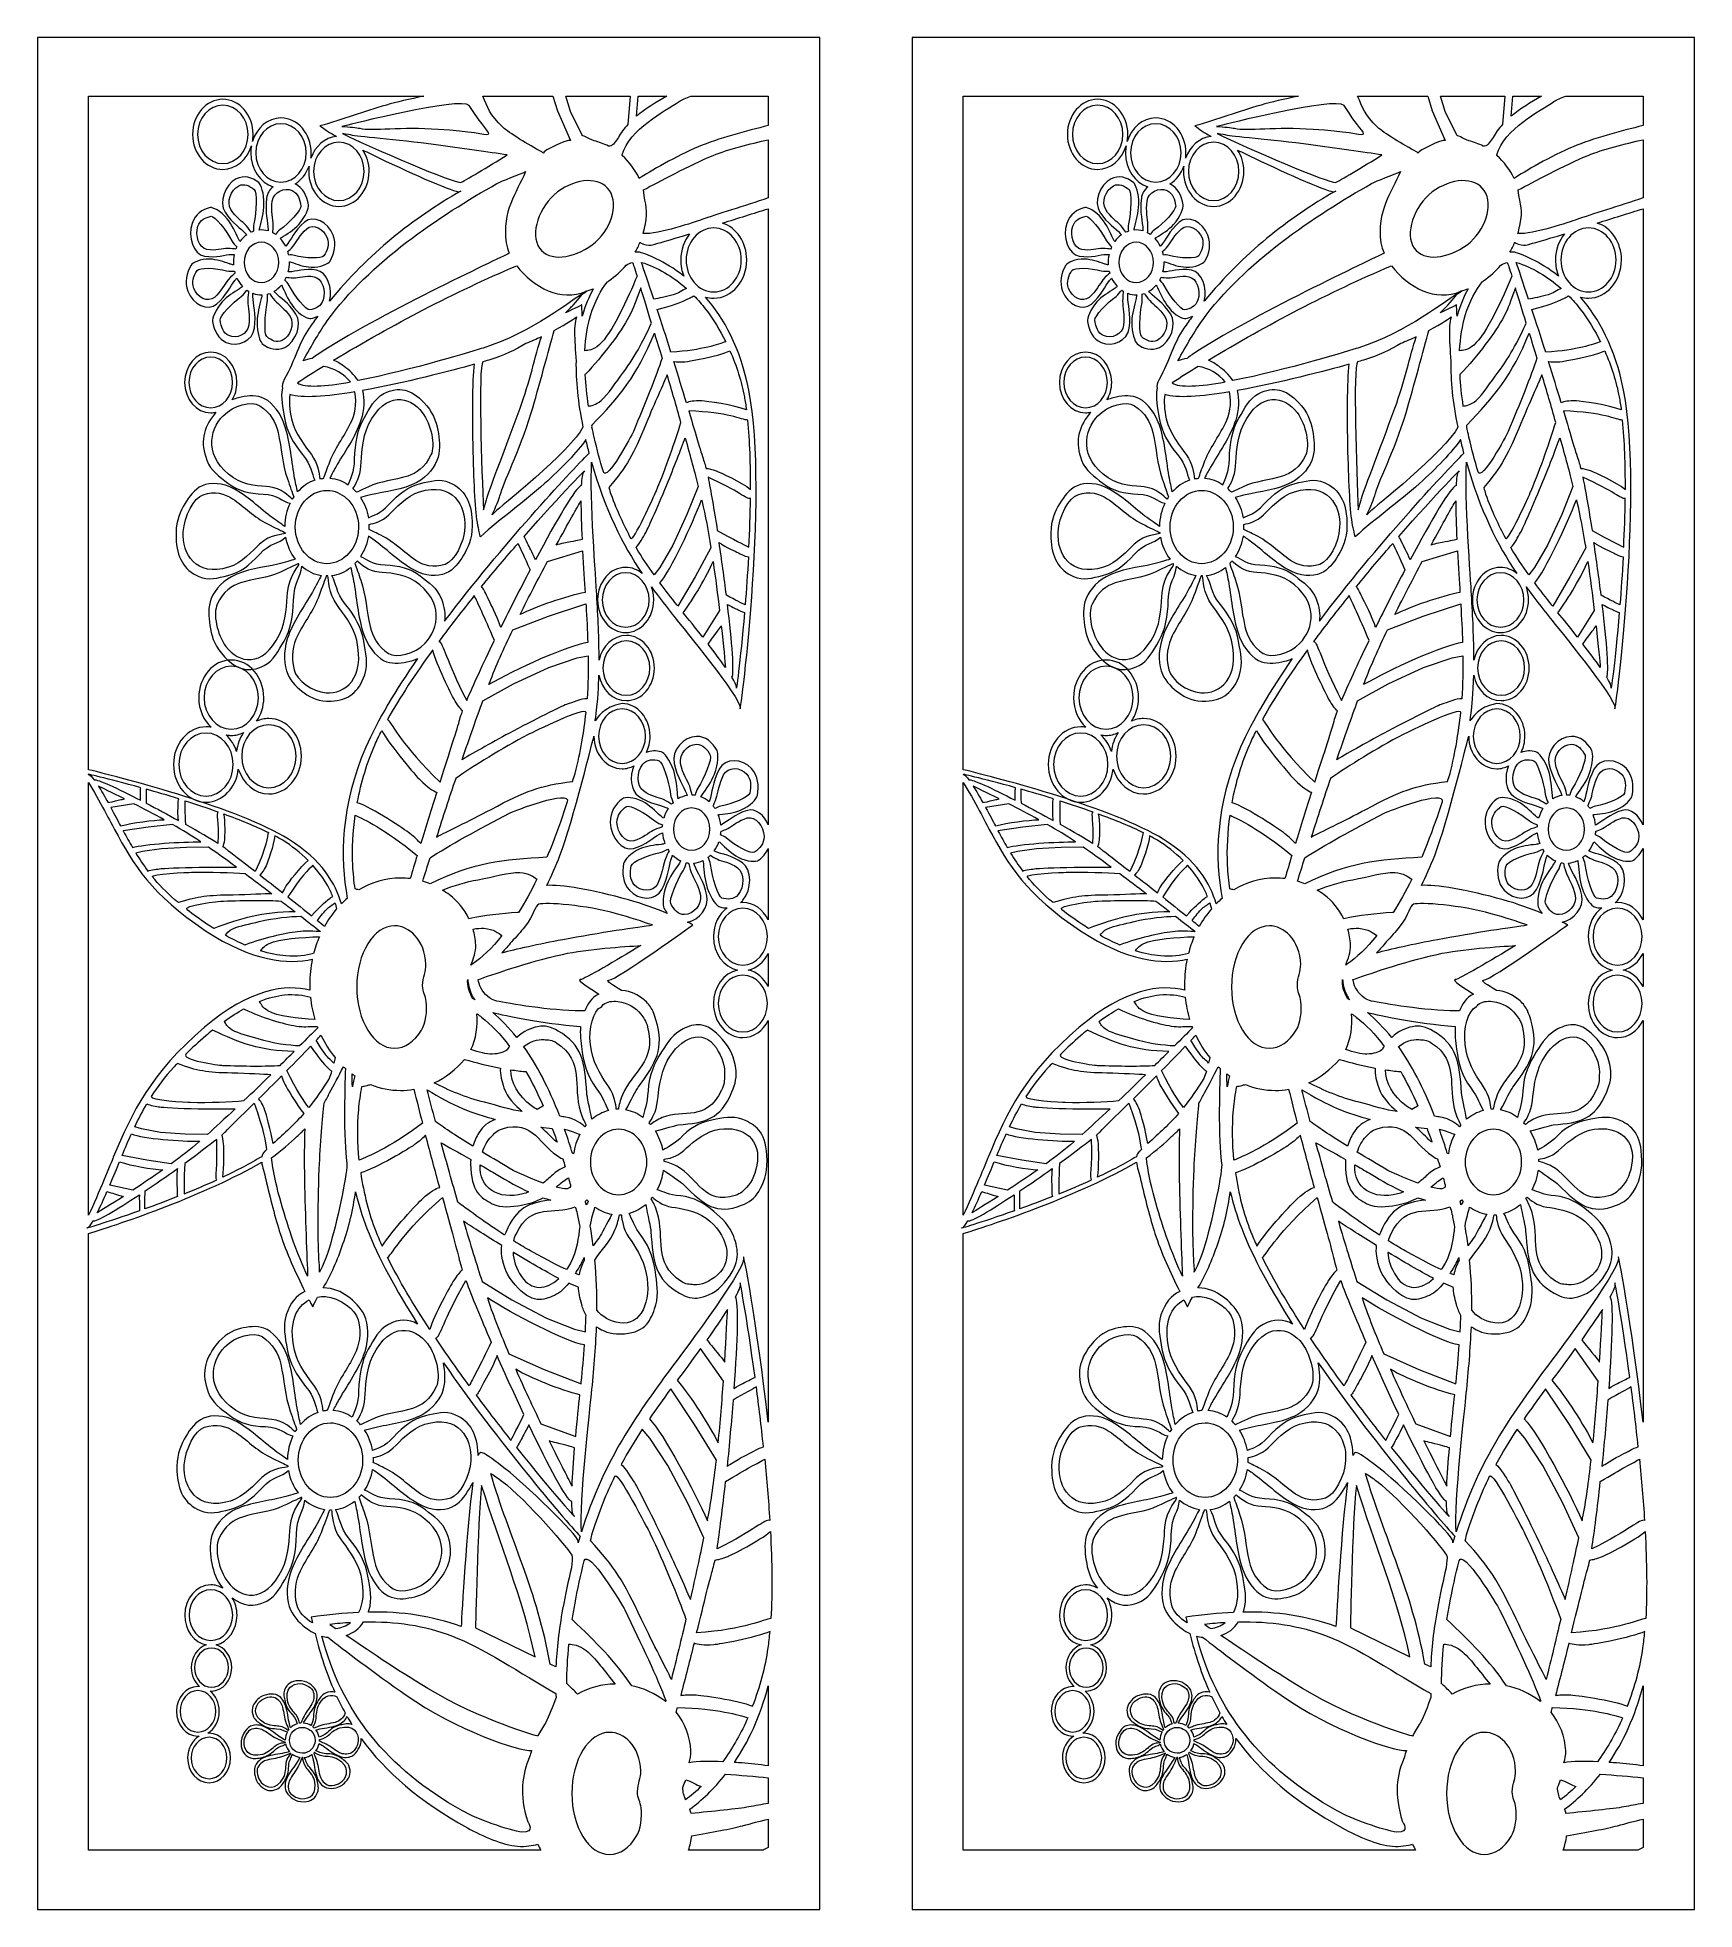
# Model space of a CAD drawing. Header units: centimetres. Extents: x -9.8 to 10.2, y -11.1 to 11.5.
import ezdxf

# ---------------------------------------------------------------- set-up
doc = ezdxf.new("R2010")
doc.units = ezdxf.units.CM
doc.header["$MEASUREMENT"] = 0
doc.layers.add('layer 1', color=7, linetype='Continuous')

msp = doc.modelspace()

# ---------------------------------------------------------------- linework, layer by layer
at = {"layer": 'layer 1', "color": 177, "lineweight": 9}
for points, knots in [([(-0.36079, 11.49746), (-0.36079, 11.49746), (-0.36079, -11.11696), (-0.36079, -11.11696), (-0.36079, -11.11696), (-0.36079, -11.11696), (-9.81166, -11.11696), (-9.81166, -11.11696), (-9.81166, -11.11696), (-9.81166, -11.11696), (-9.81166, 11.49746), (-9.81166, 11.49746), (-9.81166, 11.49746), (-9.81166, 11.49746), (-0.36079, 11.49746), (-0.36079, 11.49746)], [0, 0, 0, 0, 0.2, 0.2, 0.2, 0.2, 0.4, 0.4, 0.4, 0.4, 0.6, 0.6, 0.6, 0.6, 1, 1, 1, 1]), ([(-5.14439, 10.78846), (-5.14439, 10.78846), (-9.19498, 10.78846), (-9.19498, 10.78846), (-9.19498, 10.78846), (-9.19498, 10.78846), (-9.19498, 2.65197), (-9.19498, 2.65197), (-9.19498, 2.65197), (-8.73871, 2.54314), (-7.38064, 2.1848), (-6.77866, 1.81301), (-6.77866, 1.81301), (-6.37678, 1.56479), (-6.2071, 1.27137), (-6.14003, 1.03171), (-6.14003, 1.03171), (-6.11691, 1.055), (-6.09293, 1.07715), (-6.0682, 1.09818), (-6.0682, 1.09818), (-6.15855, 1.58443), (-6.15126, 2.21431), (-5.84524, 2.92265), (-5.84524, 2.92265), (-5.70443, 3.24859), (-5.48091, 3.61841), (-5.22052, 3.99414), (-5.22052, 3.99414), (-5.2515, 3.97987), (-5.28276, 3.96959), (-5.31458, 3.96148), (-5.31458, 3.96148), (-5.4026, 3.93906), (-5.5032, 3.92498), (-5.59388, 3.95686), (-5.59388, 3.95686), (-5.68968, 3.99052), (-5.79763, 4.10283), (-5.85762, 4.25456), (-5.85762, 4.25456), (-5.93473, 4.44962), (-5.95354, 4.70599), (-5.98757, 4.90349), (-5.98757, 4.90349), (-6.0005, 4.97854), (-6.01547, 5.04353), (-6.02709, 5.09568), (-6.02709, 5.09568), (-6.09354, 5.04279), (-6.17124, 5.00765), (-6.25505, 4.99624), (-6.25505, 4.99624), (-6.19402, 4.89808), (-6.21629, 4.80388), (-6.08871, 4.64684), (-6.08871, 4.64684), (-5.97513, 4.50706), (-5.89836, 4.37243), (-5.86936, 4.20441), (-5.86936, 4.20441), (-5.84534, 4.0652), (-5.81371, 3.93215), (-5.85768, 3.79973), (-5.85768, 3.79973), (-5.92945, 3.58365), (-6.0588, 3.49203), (-6.26268, 3.48033), (-6.26268, 3.48033), (-6.40725, 3.47204), (-6.50241, 3.51629), (-6.58844, 3.58005), (-6.58844, 3.58005), (-6.66435, 3.63633), (-6.74408, 3.70885), (-6.78875, 3.8057), (-6.78875, 3.8057), (-6.83595, 3.90802), (-6.84377, 4.07592), (-6.79363, 4.23235), (-6.79363, 4.23235), (-6.72915, 4.43348), (-6.58607, 4.63019), (-6.48964, 4.79772), (-6.48964, 4.79772), (-6.44408, 4.87687), (-6.41026, 4.94765), (-6.38405, 4.99769), (-6.38405, 4.99769), (-6.47146, 5.01158), (-6.55191, 5.05133), (-6.61948, 5.11002), (-6.61948, 5.11002), (-6.62782, 4.9693), (-6.71172, 4.93055), (-6.71771, 4.69915), (-6.71771, 4.69915), (-6.72268, 4.50722), (-6.75053, 4.3491), (-6.83253, 4.20653), (-6.83253, 4.20653), (-6.90047, 4.0884), (-6.95926, 3.96839), (-7.07115, 3.91081), (-7.07115, 3.91081), (-7.25372, 3.81683), (-7.40107, 3.85806), (-7.55237, 4.01689), (-7.55237, 4.01689), (-7.65966, 4.12951), (-7.69995, 4.23879), (-7.72189, 4.3544), (-7.72189, 4.3544), (-7.74123, 4.4564), (-7.75337, 4.57302), (-7.72588, 4.67813), (-7.72588, 4.67813), (-7.69682, 4.78916), (-7.59993, 4.91429), (-7.46904, 4.98381), (-7.46904, 4.98381), (-7.30075, 5.07319), (-7.07956, 5.095), (-6.90917, 5.13444), (-6.90917, 5.13444), (-6.82002, 5.15507), (-6.74734, 5.18022), (-6.69736, 5.19348), (-6.69736, 5.19348), (-6.75385, 5.26789), (-6.79452, 5.3588), (-6.81313, 5.45904), (-6.81313, 5.45904), (-6.90383, 5.36982), (-6.98659, 5.40883), (-7.13059, 5.25166), (-7.13059, 5.25166), (-7.25119, 5.12003), (-7.36735, 5.03104), (-7.5123, 4.99743), (-7.5123, 4.99743), (-7.6324, 4.96958), (-7.74719, 4.93291), (-7.86143, 4.98389), (-7.86143, 4.98389), (-8.04787, 5.06708), (-8.12691, 5.21699), (-8.137, 5.45331), (-8.137, 5.45331), (-8.14415, 5.62089), (-8.10598, 5.73118), (-8.05096, 5.8309), (-8.05096, 5.8309), (-8.00242, 5.91889), (-7.93985, 6.0113), (-7.85628, 6.06309), (-7.85628, 6.06309), (-7.76801, 6.11779), (-7.62316, 6.12685), (-7.48818, 6.06873), (-7.48818, 6.06873), (-7.31467, 5.994), (-7.14496, 5.82814), (-7.00042, 5.71638), (-7.00042, 5.71638), (-6.93027, 5.66214), (-6.86775, 5.62225), (-6.82442, 5.59154), (-6.82442, 5.59154), (-6.82318, 5.69281), (-6.79978, 5.78804), (-6.75962, 5.87101), (-6.75962, 5.87101), (-6.8591, 5.89212), (-6.90244, 5.97437), (-7.08546, 5.98074), (-7.08546, 5.98074), (-7.25105, 5.9865), (-7.38747, 6.01877), (-7.51048, 6.11382), (-7.51048, 6.11382), (-7.61238, 6.19256), (-7.71593, 6.26071), (-7.7656, 6.39039), (-7.7656, 6.39039), (-7.84668, 6.60201), (-7.81112, 6.7728), (-7.67409, 6.94818), (-7.67409, 6.94818), (-7.66799, 6.95599), (-7.66189, 6.96349), (-7.6558, 6.97071), (-7.6558, 6.97071), (-7.67583, 6.96606), (-7.69654, 6.96361), (-7.71772, 6.96361), (-7.71772, 6.96361), (-7.89176, 6.96361), (-8.03372, 7.12814), (-8.03372, 7.32988), (-8.03372, 7.32988), (-8.03372, 7.53163), (-7.89176, 7.69616), (-7.71772, 7.69616), (-7.71772, 7.69616), (-7.54367, 7.69616), (-7.40172, 7.53163), (-7.40172, 7.32988), (-7.40172, 7.32988), (-7.40172, 7.2518), (-7.42299, 7.1793), (-7.45915, 7.11976), (-7.45915, 7.11976), (-7.434, 7.13012), (-7.40863, 7.13809), (-7.3829, 7.14466), (-7.3829, 7.14466), (-7.29489, 7.16708), (-7.19427, 7.18115), (-7.1036, 7.14928), (-7.1036, 7.14928), (-7.00781, 7.11561), (-6.89985, 7.0033), (-6.83987, 6.85158), (-6.83987, 6.85158), (-6.76276, 6.65652), (-6.74393, 6.40015), (-6.70992, 6.20265), (-6.70992, 6.20265), (-6.69668, 6.12578), (-6.68127, 6.05947), (-6.66954, 6.00669), (-6.66954, 6.00669), (-6.61198, 6.07152), (-6.54132, 6.1208), (-6.46272, 6.14858), (-6.46272, 6.14858), (-6.50019, 6.23391), (-6.49797, 6.32291), (-6.60878, 6.4593), (-6.60878, 6.4593), (-6.72235, 6.59908), (-6.79913, 6.73371), (-6.82811, 6.90172), (-6.82811, 6.90172), (-6.84939, 7.02494), (-6.8766, 7.14333), (-6.85208, 7.26072), (-6.85208, 7.26072), (-6.85913, 7.28854), (-6.85264, 7.32252), (-6.82968, 7.36381), (-6.82968, 7.36381), (-6.6966, 7.60317), (-6.64772, 7.82174), (-6.5294, 7.98499), (-6.5294, 7.98499), (-6.49492, 8.03446), (-6.45983, 8.08297), (-6.42422, 8.13064), (-6.42422, 8.13064), (-6.45059, 8.11667), (-6.47887, 8.10689), (-6.50781, 8.10113), (-6.50781, 8.10113), (-6.54102, 8.09451), (-6.63386, 8.13862), (-6.71295, 8.23437), (-6.71295, 8.23437), (-6.77068, 8.30427), (-6.81275, 8.40043), (-6.84954, 8.477), (-6.84954, 8.477), (-6.85421, 8.48674), (-6.85952, 8.49608), (-6.86508, 8.50507), (-6.86508, 8.50507), (-6.89007, 8.47552), (-6.91944, 8.4502), (-6.95266, 8.43062), (-6.95266, 8.43062), (-6.94748, 8.42462), (-6.94196, 8.41833), (-6.93608, 8.4118), (-6.93608, 8.4118), (-6.87788, 8.34712), (-6.78041, 8.29752), (-6.68933, 8.15581), (-6.68933, 8.15581), (-6.61018, 8.03265), (-6.68818, 7.82371), (-6.8244, 7.75386), (-6.8244, 7.75386), (-6.91758, 7.70607), (-7.0168, 7.73417), (-7.095, 7.79824), (-7.095, 7.79824), (-7.12248, 7.82078), (-7.16123, 7.92806), (-7.15875, 8.06059), (-7.15875, 8.06059), (-7.15693, 8.15732), (-7.12801, 8.2598), (-7.10731, 8.34412), (-7.10731, 8.34412), (-7.10377, 8.35855), (-7.10148, 8.37343), (-7.09969, 8.38808), (-7.09969, 8.38808), (-7.13686, 8.38733), (-7.17361, 8.39376), (-7.2085, 8.40665), (-7.2085, 8.40665), (-7.20857, 8.39502), (-7.20853, 8.38248), (-7.20828, 8.36891), (-7.20828, 8.36891), (-7.20658, 8.27549), (-7.16795, 8.16052), (-7.18999, 7.98566), (-7.18999, 7.98566), (-7.20914, 7.83371), (-7.39176, 7.74989), (-7.5307, 7.81214), (-7.5307, 7.81214), (-7.62573, 7.85472), (-7.67876, 7.95593), (-7.69496, 8.06531), (-7.69496, 8.06531), (-7.70066, 8.10379), (-7.66261, 8.21139), (-7.58, 8.30308), (-7.58, 8.30308), (-7.5197, 8.36998), (-7.43673, 8.41875), (-7.37066, 8.46139), (-7.37066, 8.46139), (-7.35766, 8.46979), (-7.34546, 8.47995), (-7.33388, 8.49026), (-7.33388, 8.49026), (-7.36079, 8.51854), (-7.38407, 8.55219), (-7.40232, 8.59056), (-7.40232, 8.59056), (-7.40994, 8.58186), (-7.41816, 8.5723), (-7.42693, 8.5617), (-7.42693, 8.5617), (-7.48272, 8.49423), (-7.52552, 8.38126), (-7.64779, 8.2757), (-7.64779, 8.2757), (-7.75404, 8.18395), (-7.9343, 8.27436), (-7.99456, 8.43225), (-7.99456, 8.43225), (-8.03579, 8.54026), (-8.01154, 8.65527), (-7.95627, 8.74589), (-7.95627, 8.74589), (-7.93683, 8.77775), (-7.84428, 8.82266), (-7.72993, 8.81979), (-7.72993, 8.81979), (-7.64648, 8.81769), (-7.55806, 8.78416), (-7.48531, 8.76017), (-7.48531, 8.76017), (-7.47157, 8.75562), (-7.45737, 8.75284), (-7.44346, 8.75068), (-7.44346, 8.75068), (-7.44619, 8.79369), (-7.44269, 8.8365), (-7.43356, 8.87746), (-7.43356, 8.87746), (-7.44297, 8.8775), (-7.45307, 8.87747), (-7.46393, 8.8772), (-7.46393, 8.8772), (-7.54454, 8.87523), (-7.64371, 8.83045), (-7.79458, 8.85599), (-7.79458, 8.85599), (-7.92568, 8.8782), (-7.99798, 9.08986), (-7.94428, 9.2509), (-7.94428, 9.2509), (-7.90754, 9.36107), (-7.82022, 9.42252), (-7.72586, 9.44129), (-7.72586, 9.44129), (-7.69266, 9.44791), (-7.59983, 9.40381), (-7.52073, 9.30806), (-7.52073, 9.30806), (-7.463, 9.23816), (-7.42093, 9.14199), (-7.38414, 9.06542), (-7.38414, 9.06542), (-7.37853, 9.05373), (-7.372, 9.0426), (-7.36521, 9.03194), (-7.36521, 9.03194), (-7.34226, 9.06381), (-7.31471, 9.09175), (-7.28311, 9.11421), (-7.28311, 9.11421), (-7.28768, 9.11948), (-7.2925, 9.12496), (-7.2976, 9.13063), (-7.2976, 9.13063), (-7.3558, 9.19531), (-7.45327, 9.24491), (-7.54435, 9.38662), (-7.54435, 9.38662), (-7.6235, 9.50978), (-7.54551, 9.71872), (-7.40928, 9.78856), (-7.40928, 9.78856), (-7.3161, 9.83635), (-7.21688, 9.80825), (-7.13869, 9.74419), (-7.13869, 9.74419), (-7.1112, 9.72165), (-7.07245, 9.61436), (-7.07493, 9.48183), (-7.07493, 9.48183), (-7.07675, 9.3851), (-7.10567, 9.28262), (-7.12637, 9.1983), (-7.12637, 9.1983), (-7.12858, 9.18931), (-7.13032, 9.18013), (-7.13173, 9.17095), (-7.13173, 9.17095), (-7.09564, 9.17406), (-7.05969, 9.17035), (-7.02522, 9.16044), (-7.02522, 9.16044), (-7.02526, 9.1647), (-7.02532, 9.16905), (-7.02539, 9.17352), (-7.02539, 9.17352), (-7.0271, 9.26694), (-7.06573, 9.38191), (-7.0437, 9.55677), (-7.0437, 9.55677), (-7.03661, 9.613), (-7.0071, 9.65991), (-6.96573, 9.69354), (-6.96573, 9.69354), (-7.12044, 9.74264), (-7.23476, 9.90718), (-7.23476, 10.10173), (-7.23476, 10.10173), (-7.23476, 10.13175), (-7.23203, 10.16104), (-7.22686, 10.18932), (-7.22686, 10.18932), (-7.27625, 10.02333), (-7.4125, 9.90353), (-7.57214, 9.90353), (-7.57214, 9.90353), (-7.77323, 9.90353), (-7.93726, 10.09364), (-7.93726, 10.32672), (-7.93726, 10.32672), (-7.93726, 10.5598), (-7.77323, 10.74993), (-7.57214, 10.74993), (-7.57214, 10.74993), (-7.37105, 10.74993), (-7.20703, 10.5598), (-7.20703, 10.32672), (-7.20703, 10.32672), (-7.20703, 10.2967), (-7.20977, 10.26738), (-7.21495, 10.23912), (-7.21495, 10.23912), (-7.16555, 10.40511), (-7.02929, 10.52492), (-6.86965, 10.52492), (-6.86965, 10.52492), (-6.66855, 10.52492), (-6.50455, 10.33483), (-6.50455, 10.10173), (-6.50455, 10.10173), (-6.50455, 10.07993), (-6.50597, 10.05848), (-6.50875, 10.03756), (-6.50875, 10.03756), (-6.45824, 10.18254), (-6.34028, 10.28814), (-6.20039, 10.30161), (-6.20039, 10.30161), (-6.2508, 10.3298), (-6.29158, 10.35456), (-6.32037, 10.37526), (-6.32037, 10.37526), (-6.36996, 10.4109), (-6.3992, 10.42953), (-6.3992, 10.42953), (-6.3992, 10.42953), (-6.12265, 10.50404), (-5.87227, 10.60453), (-5.59671, 10.68127), (-5.59671, 10.68127), (-5.47832, 10.71423), (-5.31262, 10.75365), (-5.14439, 10.78846)], [0, 0, 0, 0, 0.00775194, 0.00775194, 0.00775194, 0.00775194, 0.01550388, 0.01550388, 0.01550388, 0.01550388, 0.02325581, 0.02325581, 0.02325581, 0.02325581, 0.03100775, 0.03100775, 0.03100775, 0.03100775, 0.03875969, 0.03875969, 0.03875969, 0.03875969, 0.04651163, 0.04651163, 0.04651163, 0.04651163, 0.05426357, 0.05426357, 0.05426357, 0.05426357, 0.0620155, 0.0620155, 0.0620155, 0.0620155, 0.06976744, 0.06976744, 0.06976744, 0.06976744, 0.07751938, 0.07751938, 0.07751938, 0.07751938, 0.08527132, 0.08527132, 0.08527132, 0.08527132, 0.09302326, 0.09302326, 0.09302326, 0.09302326, 0.10077519, 0.10077519, 0.10077519, 0.10077519, 0.10852713, 0.10852713, 0.10852713, 0.10852713, 0.11627907, 0.11627907, 0.11627907, 0.11627907, 0.12403101, 0.12403101, 0.12403101, 0.12403101, 0.13178295, 0.13178295, 0.13178295, 0.13178295, 0.13953488, 0.13953488, 0.13953488, 0.13953488, 0.14728682, 0.14728682, 0.14728682, 0.14728682, 0.15503876, 0.15503876, 0.15503876, 0.15503876, 0.1627907, 0.1627907, 0.1627907, 0.1627907, 0.17054264, 0.17054264, 0.17054264, 0.17054264, 0.17829457, 0.17829457, 0.17829457, 0.17829457, 0.18604651, 0.18604651, 0.18604651, 0.18604651, 0.19379845, 0.19379845, 0.19379845, 0.19379845, 0.20155039, 0.20155039, 0.20155039, 0.20155039, 0.20930233, 0.20930233, 0.20930233, 0.20930233, 0.21705426, 0.21705426, 0.21705426, 0.21705426, 0.2248062, 0.2248062, 0.2248062, 0.2248062, 0.23255814, 0.23255814, 0.23255814, 0.23255814, 0.24031008, 0.24031008, 0.24031008, 0.24031008, 0.24806202, 0.24806202, 0.24806202, 0.24806202, 0.25581395, 0.25581395, 0.25581395, 0.25581395, 0.26356589, 0.26356589, 0.26356589, 0.26356589, 0.27131783, 0.27131783, 0.27131783, 0.27131783, 0.27906977, 0.27906977, 0.27906977, 0.27906977, 0.28682171, 0.28682171, 0.28682171, 0.28682171, 0.29457364, 0.29457364, 0.29457364, 0.29457364, 0.30232558, 0.30232558, 0.30232558, 0.30232558, 0.31007752, 0.31007752, 0.31007752, 0.31007752, 0.31782946, 0.31782946, 0.31782946, 0.31782946, 0.3255814, 0.3255814, 0.3255814, 0.3255814, 0.33333333, 0.33333333, 0.33333333, 0.33333333, 0.34108527, 0.34108527, 0.34108527, 0.34108527, 0.34883721, 0.34883721, 0.34883721, 0.34883721, 0.35658915, 0.35658915, 0.35658915, 0.35658915, 0.36434109, 0.36434109, 0.36434109, 0.36434109, 0.37209302, 0.37209302, 0.37209302, 0.37209302, 0.37984496, 0.37984496, 0.37984496, 0.37984496, 0.3875969, 0.3875969, 0.3875969, 0.3875969, 0.39534884, 0.39534884, 0.39534884, 0.39534884, 0.40310078, 0.40310078, 0.40310078, 0.40310078, 0.41085271, 0.41085271, 0.41085271, 0.41085271, 0.41860465, 0.41860465, 0.41860465, 0.41860465, 0.42635659, 0.42635659, 0.42635659, 0.42635659, 0.43410853, 0.43410853, 0.43410853, 0.43410853, 0.44186047, 0.44186047, 0.44186047, 0.44186047, 0.4496124, 0.4496124, 0.4496124, 0.4496124, 0.45736434, 0.45736434, 0.45736434, 0.45736434, 0.46511628, 0.46511628, 0.46511628, 0.46511628, 0.47286822, 0.47286822, 0.47286822, 0.47286822, 0.48062016, 0.48062016, 0.48062016, 0.48062016, 0.48837209, 0.48837209, 0.48837209, 0.48837209, 0.49612403, 0.49612403, 0.49612403, 0.49612403, 0.50387597, 0.50387597, 0.50387597, 0.50387597, 0.51162791, 0.51162791, 0.51162791, 0.51162791, 0.51937984, 0.51937984, 0.51937984, 0.51937984, 0.52713178, 0.52713178, 0.52713178, 0.52713178, 0.53488372, 0.53488372, 0.53488372, 0.53488372, 0.54263566, 0.54263566, 0.54263566, 0.54263566, 0.5503876, 0.5503876, 0.5503876, 0.5503876, 0.55813953, 0.55813953, 0.55813953, 0.55813953, 0.56589147, 0.56589147, 0.56589147, 0.56589147, 0.57364341, 0.57364341, 0.57364341, 0.57364341, 0.58139535, 0.58139535, 0.58139535, 0.58139535, 0.58914729, 0.58914729, 0.58914729, 0.58914729, 0.59689922, 0.59689922, 0.59689922, 0.59689922, 0.60465116, 0.60465116, 0.60465116, 0.60465116, 0.6124031, 0.6124031, 0.6124031, 0.6124031, 0.62015504, 0.62015504, 0.62015504, 0.62015504, 0.62790698, 0.62790698, 0.62790698, 0.62790698, 0.63565891, 0.63565891, 0.63565891, 0.63565891, 0.64341085, 0.64341085, 0.64341085, 0.64341085, 0.65116279, 0.65116279, 0.65116279, 0.65116279, 0.65891473, 0.65891473, 0.65891473, 0.65891473, 0.66666667, 0.66666667, 0.66666667, 0.66666667, 0.6744186, 0.6744186, 0.6744186, 0.6744186, 0.68217054, 0.68217054, 0.68217054, 0.68217054, 0.68992248, 0.68992248, 0.68992248, 0.68992248, 0.69767442, 0.69767442, 0.69767442, 0.69767442, 0.70542636, 0.70542636, 0.70542636, 0.70542636, 0.71317829, 0.71317829, 0.71317829, 0.71317829, 0.72093023, 0.72093023, 0.72093023, 0.72093023, 0.72868217, 0.72868217, 0.72868217, 0.72868217, 0.73643411, 0.73643411, 0.73643411, 0.73643411, 0.74418605, 0.74418605, 0.74418605, 0.74418605, 0.75193798, 0.75193798, 0.75193798, 0.75193798, 0.75968992, 0.75968992, 0.75968992, 0.75968992, 0.76744186, 0.76744186, 0.76744186, 0.76744186, 0.7751938, 0.7751938, 0.7751938, 0.7751938, 0.78294574, 0.78294574, 0.78294574, 0.78294574, 0.79069767, 0.79069767, 0.79069767, 0.79069767, 0.79844961, 0.79844961, 0.79844961, 0.79844961, 0.80620155, 0.80620155, 0.80620155, 0.80620155, 0.81395349, 0.81395349, 0.81395349, 0.81395349, 0.82170543, 0.82170543, 0.82170543, 0.82170543, 0.82945736, 0.82945736, 0.82945736, 0.82945736, 0.8372093, 0.8372093, 0.8372093, 0.8372093, 0.84496124, 0.84496124, 0.84496124, 0.84496124, 0.85271318, 0.85271318, 0.85271318, 0.85271318, 0.86046512, 0.86046512, 0.86046512, 0.86046512, 0.86821705, 0.86821705, 0.86821705, 0.86821705, 0.87596899, 0.87596899, 0.87596899, 0.87596899, 0.88372093, 0.88372093, 0.88372093, 0.88372093, 0.89147287, 0.89147287, 0.89147287, 0.89147287, 0.89922481, 0.89922481, 0.89922481, 0.89922481, 0.90697674, 0.90697674, 0.90697674, 0.90697674, 0.91472868, 0.91472868, 0.91472868, 0.91472868, 0.92248062, 0.92248062, 0.92248062, 0.92248062, 0.93023256, 0.93023256, 0.93023256, 0.93023256, 0.9379845, 0.9379845, 0.9379845, 0.9379845, 0.94573643, 0.94573643, 0.94573643, 0.94573643, 0.95348837, 0.95348837, 0.95348837, 0.95348837, 0.96124031, 0.96124031, 0.96124031, 0.96124031, 0.96899225, 0.96899225, 0.96899225, 0.96899225, 0.97674419, 0.97674419, 0.97674419, 0.97674419, 0.98449612, 0.98449612, 0.98449612, 0.98449612, 1, 1, 1, 1]), ([(-7.26711, 10.32672), (-7.26711, 10.13199), (-7.40414, 9.97318), (-7.57214, 9.97318), (-7.57214, 9.97318), (-7.74015, 9.97318), (-7.87718, 10.13199), (-7.87718, 10.32672), (-7.87718, 10.32672), (-7.87718, 10.52146), (-7.74015, 10.68029), (-7.57214, 10.68029), (-7.57214, 10.68029), (-7.40414, 10.68029), (-7.26711, 10.52146), (-7.26711, 10.32672)], [0, 0, 0, 0, 0.2, 0.2, 0.2, 0.2, 0.4, 0.4, 0.4, 0.4, 0.6, 0.6, 0.6, 0.6, 1, 1, 1, 1]), ([(-4.96918, 10.38904), (-5.4109, 10.42405), (-5.77027, 10.36609), (-5.91803, 10.39975), (-5.91803, 10.39975), (-5.95092, 10.40725), (-6.04565, 10.4173), (-6.13413, 10.42246), (-6.13413, 10.42246), (-6.13413, 10.42246), (-6.0775, 10.43513), (-6.0775, 10.43513), (-6.0775, 10.43513), (-6.0775, 10.43513), (-4.70375, 10.78259), (-4.59543, 10.67689), (-4.59543, 10.67689), (-4.27796, 10.16482), (-4.17661, 10.35533), (-4.96918, 10.38904)], [0, 0, 0, 0, 0.16666667, 0.16666667, 0.16666667, 0.16666667, 0.33333333, 0.33333333, 0.33333333, 0.33333333, 0.5, 0.5, 0.5, 0.5, 0.66666667, 0.66666667, 0.66666667, 0.66666667, 1, 1, 1, 1]), ([(-3.58373, 10.78846), (-3.58373, 10.78846), (-4.43073, 10.78846), (-4.43073, 10.78846), (-4.43073, 10.78846), (-4.37179, 10.6549), (-4.35226, 10.5682), (-4.18723, 10.41012), (-4.18723, 10.41012), (-4.1262, 10.35166), (-3.87092, 10.19488), (-3.72031, 10.11521), (-3.72031, 10.11521), (-3.7129, 10.11129), (-3.69536, 10.09288), (-3.69888, 10.10404), (-3.69888, 10.10404), (-3.70597, 10.12647), (-3.41055, 10.2675), (-3.37295, 10.25444), (-3.37295, 10.25444), (-3.37295, 10.25444), (-3.53101, 10.61268), (-3.53101, 10.61268), (-3.53101, 10.61268), (-3.53101, 10.61268), (-3.58373, 10.78846), (-3.58373, 10.78846)], [0, 0, 0, 0, 0.125, 0.125, 0.125, 0.125, 0.25, 0.25, 0.25, 0.25, 0.375, 0.375, 0.375, 0.375, 0.5, 0.5, 0.5, 0.5, 0.625, 0.625, 0.625, 0.625, 0.75, 0.75, 0.75, 0.75, 1, 1, 1, 1]), ([(-2.65144, 10.78846), (-2.65144, 10.78846), (-3.42878, 10.78846), (-3.42878, 10.78846), (-3.42878, 10.78846), (-3.42878, 10.78846), (-3.37376, 10.60477), (-3.37376, 10.60477), (-3.37376, 10.60477), (-3.37376, 10.60477), (-3.23323, 10.31608), (-3.23323, 10.31608), (-3.23323, 10.31608), (-3.23323, 10.31608), (-3.16543, 10.28218), (-3.08701, 10.24892), (-3.08701, 10.24892), (-3.02713, 10.23471), (-2.96927, 10.21273), (-2.91459, 10.18429), (-2.91459, 10.18429), (-2.89175, 10.18099), (-2.87159, 10.18623), (-2.85409, 10.20887), (-2.85409, 10.20887), (-2.85409, 10.20887), (-2.79377, 10.28698), (-2.79377, 10.28698), (-2.79377, 10.28698), (-2.76511, 10.34387), (-2.72644, 10.39678), (-2.68036, 10.44647), (-2.68036, 10.44647), (-2.68036, 10.44647), (-2.65144, 10.78846), (-2.65144, 10.78846)], [0, 0, 0, 0, 0.1, 0.1, 0.1, 0.1, 0.2, 0.2, 0.2, 0.2, 0.3, 0.3, 0.3, 0.3, 0.4, 0.4, 0.4, 0.4, 0.5, 0.5, 0.5, 0.5, 0.6, 0.6, 0.6, 0.6, 0.7, 0.7, 0.7, 0.7, 0.8, 0.8, 0.8, 0.8, 1, 1, 1, 1]), ([(-0.98343, 10.4321), (-0.98343, 10.4321), (-0.98343, 10.78846), (-0.98343, 10.78846), (-0.98343, 10.78846), (-0.98343, 10.78846), (-1.91772, 10.78846), (-1.91772, 10.78846), (-1.91772, 10.78846), (-1.97665, 10.76618), (-2.02519, 10.74412), (-2.05903, 10.72282), (-2.05903, 10.72282), (-2.23198, 10.61023), (-2.66084, 10.39095), (-2.74949, 10.07783), (-2.74949, 10.07783), (-2.74968, 10.07555), (-2.74981, 10.07333), (-2.74988, 10.07114), (-2.74988, 10.07114), (-2.66203, 9.99399), (-2.58994, 9.89902), (-2.54139, 9.79526), (-2.54139, 9.79526), (-2.42409, 9.87183), (-2.08848, 10.06853), (-1.82835, 10.17706), (-1.82835, 10.17706), (-1.59345, 10.27508), (-1.2416, 10.36933), (-0.98343, 10.4321)], [0, 0, 0, 0, 0.11111111, 0.11111111, 0.11111111, 0.11111111, 0.22222222, 0.22222222, 0.22222222, 0.22222222, 0.33333333, 0.33333333, 0.33333333, 0.33333333, 0.44444444, 0.44444444, 0.44444444, 0.44444444, 0.55555556, 0.55555556, 0.55555556, 0.55555556, 0.66666667, 0.66666667, 0.66666667, 0.66666667, 0.77777778, 0.77777778, 0.77777778, 0.77777778, 1, 1, 1, 1]), ([(-2.20883, 10.78846), (-2.20883, 10.78846), (-2.5549, 10.78846), (-2.5549, 10.78846), (-2.5549, 10.78846), (-2.5549, 10.78846), (-2.57483, 10.54545), (-2.57483, 10.54545), (-2.57483, 10.54545), (-2.46736, 10.63459), (-2.33873, 10.71361), (-2.20883, 10.78846)], [0, 0, 0, 0, 0.25, 0.25, 0.25, 0.25, 0.5, 0.5, 0.5, 0.5, 1, 1, 1, 1]), ([(-6.56462, 10.10173), (-6.56462, 9.90701), (-6.70165, 9.74818), (-6.86965, 9.74818), (-6.86965, 9.74818), (-7.03766, 9.74818), (-7.17468, 9.90701), (-7.17468, 10.10173), (-7.17468, 10.10173), (-7.17468, 10.29648), (-7.03766, 10.45529), (-6.86965, 10.45529), (-6.86965, 10.45529), (-6.70165, 10.45529), (-6.56462, 10.29648), (-6.56462, 10.10173)], [0, 0, 0, 0, 0.2, 0.2, 0.2, 0.2, 0.4, 0.4, 0.4, 0.4, 0.6, 0.6, 0.6, 0.6, 1, 1, 1, 1]), ([(-5.86498, 9.87987), (-5.86498, 9.68515), (-6.002, 9.52632), (-6.17001, 9.52632), (-6.17001, 9.52632), (-6.33802, 9.52632), (-6.47503, 9.68515), (-6.47503, 9.87987), (-6.47503, 9.87987), (-6.47503, 10.07461), (-6.33802, 10.23342), (-6.17001, 10.23342), (-6.17001, 10.23342), (-6.002, 10.23342), (-5.86498, 10.07461), (-5.86498, 9.87987)], [0, 0, 0, 0, 0.2, 0.2, 0.2, 0.2, 0.4, 0.4, 0.4, 0.4, 0.6, 0.6, 0.6, 0.6, 1, 1, 1, 1]), ([(-6.12748, 10.33657), (-6.07942, 10.32765), (-6.0203, 10.31778), (-6.01915, 10.31738), (-6.01915, 10.31738), (-5.96754, 10.29925), (-5.48154, 10.26726), (-4.99515, 10.19952), (-4.99515, 10.19952), (-4.70607, 10.15926), (-4.34366, 10.11103), (-4.13724, 10.0776), (-4.13724, 10.0776), (-4.36208, 9.93859), (-4.65675, 9.75933), (-4.69993, 9.74669), (-4.69993, 9.74669), (-4.76211, 9.72851), (-5.77682, 10.16436), (-6.12748, 10.33657)], [0, 0, 0, 0, 0.16666667, 0.16666667, 0.16666667, 0.16666667, 0.33333333, 0.33333333, 0.33333333, 0.33333333, 0.5, 0.5, 0.5, 0.5, 0.66666667, 0.66666667, 0.66666667, 0.66666667, 1, 1, 1, 1]), ([(-0.98343, 9.55895), (-0.98343, 9.55895), (-0.98343, 10.26162), (-0.98343, 10.26162), (-0.98343, 10.26162), (-1.19819, 10.21425), (-1.47034, 10.14533), (-1.64715, 10.07287), (-1.64715, 10.07287), (-1.92617, 9.95855), (-2.31828, 9.74635), (-2.49014, 9.65562), (-2.49014, 9.65562), (-2.47048, 9.44881), (-2.42821, 9.43064), (-2.47124, 9.2274), (-2.47124, 9.2274), (-2.47211, 9.22332), (-2.473, 9.2193), (-2.47395, 9.21533), (-2.47395, 9.21533), (-2.47959, 9.18614), (-2.48663, 9.15706), (-2.49497, 9.12816), (-2.49497, 9.12816), (-2.314, 9.11395), (-1.86548, 9.27047), (-1.78432, 9.29778), (-1.78432, 9.29778), (-1.61545, 9.35463), (-1.26292, 9.46601), (-0.98343, 9.55895)], [0, 0, 0, 0, 0.11111111, 0.11111111, 0.11111111, 0.11111111, 0.22222222, 0.22222222, 0.22222222, 0.22222222, 0.33333333, 0.33333333, 0.33333333, 0.33333333, 0.44444444, 0.44444444, 0.44444444, 0.44444444, 0.55555556, 0.55555556, 0.55555556, 0.55555556, 0.66666667, 0.66666667, 0.66666667, 0.66666667, 0.77777778, 0.77777778, 0.77777778, 0.77777778, 1, 1, 1, 1]), ([(-6.69841, 9.7282), (-6.60623, 9.68447), (-6.55466, 9.58474), (-6.53872, 9.47712), (-6.53872, 9.47712), (-6.53302, 9.43864), (-6.57107, 9.33104), (-6.65369, 9.23935), (-6.65369, 9.23935), (-6.71398, 9.17245), (-6.79695, 9.12368), (-6.86302, 9.08104), (-6.86302, 9.08104), (-6.86834, 9.0776), (-6.87353, 9.07386), (-6.87859, 9.06995), (-6.87859, 9.06995), (-6.8527, 9.04277), (-6.83019, 9.01063), (-6.81225, 8.97414), (-6.81225, 8.97414), (-6.81044, 8.97628), (-6.80861, 8.97848), (-6.80675, 8.98072), (-6.80675, 8.98072), (-6.75096, 9.04819), (-6.70816, 9.16116), (-6.58589, 9.26672), (-6.58589, 9.26672), (-6.47964, 9.35848), (-6.29938, 9.26807), (-6.23912, 9.11018), (-6.23912, 9.11018), (-6.19789, 9.00217), (-6.22214, 8.88716), (-6.27741, 8.79653), (-6.27741, 8.79653), (-6.29685, 8.76467), (-6.3894, 8.71977), (-6.50375, 8.72264), (-6.50375, 8.72264), (-6.5872, 8.72474), (-6.67562, 8.75827), (-6.74837, 8.78226), (-6.74837, 8.78226), (-6.75483, 8.7844), (-6.7614, 8.78613), (-6.76799, 8.7876), (-6.76799, 8.7876), (-6.76736, 8.74576), (-6.77256, 8.7044), (-6.78304, 8.66501), (-6.78304, 8.66501), (-6.77874, 8.66504), (-6.77431, 8.66512), (-6.76975, 8.66523), (-6.76975, 8.66523), (-6.68914, 8.6672), (-6.58997, 8.71197), (-6.4391, 8.68643), (-6.4391, 8.68643), (-6.31313, 8.6651), (-6.24146, 8.46883), (-6.28369, 8.31064), (-6.28369, 8.31064), (-5.81856, 8.88128), (-5.27136, 9.31438), (-4.69553, 9.64163), (-4.69553, 9.64163), (-4.70452, 9.63742), (-4.71154, 9.63452), (-4.71632, 9.63312), (-4.71632, 9.63312), (-4.76213, 9.61973), (-5.26219, 9.83963), (-5.68624, 10.04296), (-5.68624, 10.04296), (-5.75401, 10.07545), (-5.81907, 10.10692), (-5.88029, 10.13694), (-5.88029, 10.13694), (-5.83304, 10.0656), (-5.80491, 9.97641), (-5.80491, 9.87987), (-5.80491, 9.87987), (-5.80491, 9.64679), (-5.96891, 9.45668), (-6.17001, 9.45668), (-6.17001, 9.45668), (-6.3711, 9.45668), (-6.53512, 9.64679), (-6.53512, 9.87987), (-6.53512, 9.87987), (-6.53512, 9.90168), (-6.53368, 9.92311), (-6.53091, 9.94405), (-6.53091, 9.94405), (-6.56318, 9.85142), (-6.62295, 9.77491), (-6.69841, 9.7282)], [0, 0, 0, 0, 0.03846154, 0.03846154, 0.03846154, 0.03846154, 0.07692308, 0.07692308, 0.07692308, 0.07692308, 0.11538462, 0.11538462, 0.11538462, 0.11538462, 0.15384615, 0.15384615, 0.15384615, 0.15384615, 0.19230769, 0.19230769, 0.19230769, 0.19230769, 0.23076923, 0.23076923, 0.23076923, 0.23076923, 0.26923077, 0.26923077, 0.26923077, 0.26923077, 0.30769231, 0.30769231, 0.30769231, 0.30769231, 0.34615385, 0.34615385, 0.34615385, 0.34615385, 0.38461538, 0.38461538, 0.38461538, 0.38461538, 0.42307692, 0.42307692, 0.42307692, 0.42307692, 0.46153846, 0.46153846, 0.46153846, 0.46153846, 0.5, 0.5, 0.5, 0.5, 0.53846154, 0.53846154, 0.53846154, 0.53846154, 0.57692308, 0.57692308, 0.57692308, 0.57692308, 0.61538462, 0.61538462, 0.61538462, 0.61538462, 0.65384615, 0.65384615, 0.65384615, 0.65384615, 0.69230769, 0.69230769, 0.69230769, 0.69230769, 0.73076923, 0.73076923, 0.73076923, 0.73076923, 0.76923077, 0.76923077, 0.76923077, 0.76923077, 0.80769231, 0.80769231, 0.80769231, 0.80769231, 0.84615385, 0.84615385, 0.84615385, 0.84615385, 0.88461538, 0.88461538, 0.88461538, 0.88461538, 0.92307692, 0.92307692, 0.92307692, 0.92307692, 1, 1, 1, 1]), ([(-7.23113, 9.14435), (-7.22088, 9.14907), (-7.21053, 9.15317), (-7.20014, 9.15666), (-7.20014, 9.15666), (-7.2014, 9.18174), (-7.20455, 9.21605), (-7.19797, 9.24675), (-7.19797, 9.24675), (-7.16692, 9.39177), (-7.15901, 9.6301), (-7.19252, 9.65869), (-7.19252, 9.65869), (-7.24817, 9.70616), (-7.31442, 9.73896), (-7.37959, 9.70547), (-7.37959, 9.70547), (-7.47487, 9.65651), (-7.53125, 9.50799), (-7.47436, 9.41764), (-7.47436, 9.41764), (-7.41325, 9.3206), (-7.33197, 9.27053), (-7.29094, 9.22383), (-7.29094, 9.22383), (-7.26118, 9.19), (-7.24328, 9.1625), (-7.23113, 9.14435)], [0, 0, 0, 0, 0.125, 0.125, 0.125, 0.125, 0.25, 0.25, 0.25, 0.25, 0.375, 0.375, 0.375, 0.375, 0.5, 0.5, 0.5, 0.5, 0.625, 0.625, 0.625, 0.625, 0.75, 0.75, 0.75, 0.75, 1, 1, 1, 1]), ([(-4.11154, 8.89145), (-4.12836, 8.93175), (-4.14142, 8.97363), (-4.15077, 9.01668), (-4.15077, 9.01668), (-4.19926, 9.40885), (-4.02993, 9.60766), (-3.914, 9.87742), (-3.914, 9.87742), (-3.98113, 9.84293), (-4.20843, 9.76543), (-4.26214, 9.73143), (-4.26214, 9.73143), (-4.94855, 9.3471), (-5.80098, 8.77825), (-6.31008, 8.07581), (-6.31008, 8.07581), (-6.39024, 7.96521), (-6.50261, 7.76968), (-6.60278, 7.5908), (-6.60278, 7.5908), (-6.56874, 7.60474), (-6.53154, 7.61442), (-6.49101, 7.62025), (-6.49101, 7.62025), (-6.46602, 7.63904), (-6.44322, 7.65554), (-6.42599, 7.66714), (-6.42599, 7.66714), (-5.74555, 8.125), (-4.2353, 8.82733), (-4.11154, 8.89145)], [0, 0, 0, 0, 0.11111111, 0.11111111, 0.11111111, 0.11111111, 0.22222222, 0.22222222, 0.22222222, 0.22222222, 0.33333333, 0.33333333, 0.33333333, 0.33333333, 0.44444444, 0.44444444, 0.44444444, 0.44444444, 0.55555556, 0.55555556, 0.55555556, 0.55555556, 0.66666667, 0.66666667, 0.66666667, 0.66666667, 0.77777778, 0.77777778, 0.77777778, 0.77777778, 1, 1, 1, 1]), ([(-2.88238, 9.61451), (-2.7907, 9.42208), (-2.91531, 9.1147), (-3.15277, 8.96271), (-3.15277, 8.96271), (-3.39022, 8.81072), (-3.67466, 8.7927), (-3.76634, 8.98511), (-3.76634, 8.98511), (-3.85802, 9.17753), (-3.72311, 9.50942), (-3.48566, 9.66142), (-3.48566, 9.66142), (-3.2482, 9.8134), (-2.97405, 9.80692), (-2.88238, 9.61451)], [0, 0, 0, 0, 0.2, 0.2, 0.2, 0.2, 0.4, 0.4, 0.4, 0.4, 0.6, 0.6, 0.6, 0.6, 1, 1, 1, 1]), ([(-6.96899, 9.13807), (-6.95762, 9.13222), (-6.94651, 9.12566), (-6.93574, 9.11839), (-6.93574, 9.11839), (-6.92207, 9.1365), (-6.90493, 9.15941), (-6.8841, 9.17396), (-6.8841, 9.17396), (-6.77369, 9.25104), (-6.62268, 9.41311), (-6.62895, 9.46078), (-6.62895, 9.46078), (-6.63933, 9.53996), (-6.66616, 9.61743), (-6.73269, 9.64717), (-6.73269, 9.64717), (-6.82991, 9.69065), (-6.9604, 9.63183), (-6.97529, 9.52132), (-6.97529, 9.52132), (-6.99128, 9.40262), (-6.96434, 9.30061), (-6.9638, 9.23395), (-6.9638, 9.23395), (-6.96346, 9.19185), (-6.96655, 9.16051), (-6.96899, 9.13807)], [0, 0, 0, 0, 0.125, 0.125, 0.125, 0.125, 0.25, 0.25, 0.25, 0.25, 0.375, 0.375, 0.375, 0.375, 0.5, 0.5, 0.5, 0.5, 0.625, 0.625, 0.625, 0.625, 0.75, 0.75, 0.75, 0.75, 1, 1, 1, 1]), ([(-7.4147, 8.93996), (-7.41114, 8.9492), (-7.40727, 8.95827), (-7.40311, 8.96718), (-7.40311, 8.96718), (-7.41869, 8.98478), (-7.44776, 9.00914), (-7.46431, 9.04099), (-7.46431, 9.04099), (-7.53082, 9.16896), (-7.67063, 9.34398), (-7.71177, 9.33672), (-7.71177, 9.33672), (-7.78008, 9.32469), (-7.84691, 9.29359), (-7.87257, 9.21649), (-7.87257, 9.21649), (-7.91009, 9.10378), (-7.85934, 8.95254), (-7.764, 8.93529), (-7.764, 8.93529), (-7.66158, 8.91674), (-7.57358, 8.94798), (-7.51608, 8.94859), (-7.51608, 8.94859), (-7.4661, 8.94914), (-7.43374, 8.94218), (-7.4147, 8.93996)], [0, 0, 0, 0, 0.125, 0.125, 0.125, 0.125, 0.25, 0.25, 0.25, 0.25, 0.375, 0.375, 0.375, 0.375, 0.5, 0.5, 0.5, 0.5, 0.625, 0.625, 0.625, 0.625, 0.75, 0.75, 0.75, 0.75, 1, 1, 1, 1]), ([(-0.98343, 1.98702), (-0.98343, 1.98702), (-0.98343, 9.42781), (-0.98343, 9.42781), (-0.98343, 9.42781), (-1.1523, 9.37498), (-1.35579, 9.31216), (-1.53531, 9.25497), (-1.53531, 9.25497), (-1.36735, 9.20064), (-1.24355, 9.02153), (-1.24355, 8.80992), (-1.24355, 8.80992), (-1.24355, 8.55548), (-1.4226, 8.34796), (-1.64212, 8.34796), (-1.64212, 8.34796), (-1.67584, 8.34796), (-1.70859, 8.35286), (-1.73989, 8.36207), (-1.73989, 8.36207), (-1.522, 8.11023), (-1.31939, 7.74918), (-1.21803, 7.23588), (-1.21803, 7.23588), (-0.9646, 5.95225), (-1.34233, 3.14345), (-1.32317, 3.40162), (-1.32317, 3.40162), (-1.31435, 3.5205), (-2.02023, 4.37571), (-2.10512, 4.483), (-2.10512, 4.483), (-2.20639, 4.61097), (-2.30321, 4.7349), (-2.39541, 4.86218), (-2.39541, 4.86218), (-2.37662, 4.81337), (-2.36616, 4.75936), (-2.36616, 4.70262), (-2.36616, 4.70262), (-2.36616, 4.48585), (-2.51868, 4.30907), (-2.70569, 4.30907), (-2.70569, 4.30907), (-2.8927, 4.30907), (-3.04522, 4.48585), (-3.04522, 4.70262), (-3.04522, 4.70262), (-3.04522, 4.91937), (-2.8927, 5.09616), (-2.70569, 5.09616), (-2.70569, 5.09616), (-2.63143, 5.09616), (-2.56262, 5.06827), (-2.50663, 5.02109), (-2.50663, 5.02109), (-2.7451, 5.37522), (-2.9495, 5.77585), (-3.11654, 6.3683), (-3.11654, 6.3683), (-3.14193, 5.95686), (-3.06374, 4.91916), (-3.05515, 4.76877), (-3.05515, 4.76877), (-3.03961, 4.49678), (-3.02664, 4.23739), (-3.02674, 3.97674), (-3.02674, 3.97674), (-2.98928, 4.14682), (-2.85582, 4.27322), (-2.69769, 4.27322), (-2.69769, 4.27322), (-2.51068, 4.27322), (-2.35816, 4.09643), (-2.35816, 3.87966), (-2.35816, 3.87966), (-2.35816, 3.6629), (-2.51068, 3.48611), (-2.69769, 3.48611), (-2.69769, 3.48611), (-2.85933, 3.48611), (-2.99519, 3.61821), (-3.02909, 3.79401), (-3.02909, 3.79401), (-3.05725, 2.85936), (-3.20204, 3.37966), (-2.74969, 3.45026), (-2.74969, 3.45026), (-2.56268, 3.45026), (-2.41015, 3.27347), (-2.41015, 3.05671), (-2.41015, 3.05671), (-2.41015, 2.98518), (-2.42676, 2.91802), (-2.45574, 2.86012), (-2.45574, 2.86012), (-2.39926, 2.88285), (-2.33686, 2.88332), (-2.27747, 2.86737), (-2.27747, 2.86737), (-2.24298, 2.8581), (-2.16848, 2.77157), (-2.12545, 2.64146), (-2.12545, 2.64146), (-2.09406, 2.54652), (-2.08707, 2.43348), (-2.07829, 2.3419), (-2.07829, 2.3419), (-2.07696, 2.32792), (-2.07452, 2.31405), (-2.07168, 2.3005), (-2.07168, 2.3005), (-2.03825, 2.32056), (-2.00175, 2.33465), (-1.96324, 2.34152), (-1.96324, 2.34152), (-1.96582, 2.34878), (-1.96858, 2.35637), (-1.97153, 2.36427), (-1.97153, 2.36427), (-2.00523, 2.45441), (-2.08226, 2.54847), (-2.12077, 2.72877), (-2.12077, 2.72877), (-2.15423, 2.88545), (-2.00527, 3.05113), (-1.84875, 3.05457), (-1.84875, 3.05457), (-1.74166, 3.05691), (-1.65536, 2.98287), (-1.6021, 2.88392), (-1.6021, 2.88392), (-1.58336, 2.8491), (-1.58348, 2.72685), (-1.63243, 2.59958), (-1.63243, 2.59958), (-1.66814, 2.50671), (-1.73216, 2.42105), (-1.78182, 2.34911), (-1.78182, 2.34911), (-1.78713, 2.34142), (-1.79202, 2.33334), (-1.79661, 2.3251), (-1.79661, 2.3251), (-1.76055, 2.3111), (-1.72702, 2.29052), (-1.6971, 2.26467), (-1.6971, 2.26467), (-1.69565, 2.26881), (-1.69417, 2.27305), (-1.69269, 2.27742), (-1.69269, 2.27742), (-1.66152, 2.36877), (-1.65861, 2.49842), (-1.57585, 2.65747), (-1.57585, 2.65747), (-1.50393, 2.79569), (-1.29752, 2.79076), (-1.18474, 2.6649), (-1.18474, 2.6649), (-1.10759, 2.5788), (-1.09174, 2.45571), (-1.11445, 2.34208), (-1.11445, 2.34208), (-1.12243, 2.3021), (-1.1971, 2.21576), (-1.30934, 2.16589), (-1.30934, 2.16589), (-1.39126, 2.12949), (-1.48879, 2.12138), (-1.5678, 2.11122), (-1.5678, 2.11122), (-1.57415, 2.1104), (-1.58047, 2.10923), (-1.58674, 2.10782), (-1.58674, 2.10782), (-1.5712, 2.06928), (-1.56066, 2.02753), (-1.55609, 1.98368), (-1.55609, 1.98368), (-1.5536, 1.98492), (-1.55107, 1.98618), (-1.5485, 1.98748), (-1.5485, 1.98748), (-1.47073, 2.02653), (-1.38958, 2.11581), (-1.23403, 2.16045), (-1.23403, 2.16045), (-1.13558, 2.18869), (-1.03304, 2.10477), (-0.98343, 1.98702)], [0, 0, 0, 0, 0.02040816, 0.02040816, 0.02040816, 0.02040816, 0.04081633, 0.04081633, 0.04081633, 0.04081633, 0.06122449, 0.06122449, 0.06122449, 0.06122449, 0.08163265, 0.08163265, 0.08163265, 0.08163265, 0.10204082, 0.10204082, 0.10204082, 0.10204082, 0.12244898, 0.12244898, 0.12244898, 0.12244898, 0.14285714, 0.14285714, 0.14285714, 0.14285714, 0.16326531, 0.16326531, 0.16326531, 0.16326531, 0.18367347, 0.18367347, 0.18367347, 0.18367347, 0.20408163, 0.20408163, 0.20408163, 0.20408163, 0.2244898, 0.2244898, 0.2244898, 0.2244898, 0.24489796, 0.24489796, 0.24489796, 0.24489796, 0.26530612, 0.26530612, 0.26530612, 0.26530612, 0.28571429, 0.28571429, 0.28571429, 0.28571429, 0.30612245, 0.30612245, 0.30612245, 0.30612245, 0.32653061, 0.32653061, 0.32653061, 0.32653061, 0.34693878, 0.34693878, 0.34693878, 0.34693878, 0.36734694, 0.36734694, 0.36734694, 0.36734694, 0.3877551, 0.3877551, 0.3877551, 0.3877551, 0.40816327, 0.40816327, 0.40816327, 0.40816327, 0.42857143, 0.42857143, 0.42857143, 0.42857143, 0.44897959, 0.44897959, 0.44897959, 0.44897959, 0.46938776, 0.46938776, 0.46938776, 0.46938776, 0.48979592, 0.48979592, 0.48979592, 0.48979592, 0.51020408, 0.51020408, 0.51020408, 0.51020408, 0.53061224, 0.53061224, 0.53061224, 0.53061224, 0.55102041, 0.55102041, 0.55102041, 0.55102041, 0.57142857, 0.57142857, 0.57142857, 0.57142857, 0.59183673, 0.59183673, 0.59183673, 0.59183673, 0.6122449, 0.6122449, 0.6122449, 0.6122449, 0.63265306, 0.63265306, 0.63265306, 0.63265306, 0.65306122, 0.65306122, 0.65306122, 0.65306122, 0.67346939, 0.67346939, 0.67346939, 0.67346939, 0.69387755, 0.69387755, 0.69387755, 0.69387755, 0.71428571, 0.71428571, 0.71428571, 0.71428571, 0.73469388, 0.73469388, 0.73469388, 0.73469388, 0.75510204, 0.75510204, 0.75510204, 0.75510204, 0.7755102, 0.7755102, 0.7755102, 0.7755102, 0.79591837, 0.79591837, 0.79591837, 0.79591837, 0.81632653, 0.81632653, 0.81632653, 0.81632653, 0.83673469, 0.83673469, 0.83673469, 0.83673469, 0.85714286, 0.85714286, 0.85714286, 0.85714286, 0.87755102, 0.87755102, 0.87755102, 0.87755102, 0.89795918, 0.89795918, 0.89795918, 0.89795918, 0.91836735, 0.91836735, 0.91836735, 0.91836735, 0.93877551, 0.93877551, 0.93877551, 0.93877551, 0.95918367, 0.95918367, 0.95918367, 0.95918367, 1, 1, 1, 1]), ([(-6.91267, 8.8742), (-6.86792, 8.75068), (-6.91833, 8.60765), (-7.0249, 8.55578), (-7.0249, 8.55578), (-7.13146, 8.5039), (-7.25487, 8.56232), (-7.29962, 8.68585), (-7.29962, 8.68585), (-7.34437, 8.80937), (-7.29396, 8.95239), (-7.18739, 9.00427), (-7.18739, 9.00427), (-7.08084, 9.05615), (-6.95743, 8.99772), (-6.91267, 8.8742)], [0, 0, 0, 0, 0.2, 0.2, 0.2, 0.2, 0.4, 0.4, 0.4, 0.4, 0.6, 0.6, 0.6, 0.6, 1, 1, 1, 1]), ([(-6.78721, 8.9106), (-6.78294, 8.89661), (-6.7794, 8.88249), (-6.77656, 8.86832), (-6.77656, 8.86832), (-6.75592, 8.8699), (-6.73002, 8.872), (-6.70657, 8.86525), (-6.70657, 8.86525), (-6.58145, 8.82926), (-6.37584, 8.82009), (-6.35117, 8.85893), (-6.35117, 8.85893), (-6.31021, 8.92344), (-6.2819, 9.00022), (-6.31082, 9.07576), (-6.31082, 9.07576), (-6.35305, 9.1862), (-6.48118, 9.25154), (-6.55914, 9.1856), (-6.55914, 9.1856), (-6.64285, 9.11477), (-6.68606, 9.02057), (-6.72634, 8.97301), (-6.72634, 8.97301), (-6.75109, 8.94377), (-6.7719, 8.92441), (-6.78721, 8.9106)], [0, 0, 0, 0, 0.125, 0.125, 0.125, 0.125, 0.25, 0.25, 0.25, 0.25, 0.375, 0.375, 0.375, 0.375, 0.5, 0.5, 0.5, 0.5, 0.625, 0.625, 0.625, 0.625, 0.75, 0.75, 0.75, 0.75, 1, 1, 1, 1]), ([(-1.9329, 9.12525), (-2.16484, 9.05154), (-2.34834, 9.00145), (-2.35041, 9.00145), (-2.35041, 9.00145), (-2.35612, 9.00145), (-2.42464, 8.96502), (-2.52747, 9.018), (-2.52747, 9.018), (-2.52952, 9.01905), (-2.53098, 9.02062), (-2.53193, 9.02266), (-2.53193, 9.02266), (-2.54882, 8.98184), (-2.56856, 8.94168), (-2.59121, 8.90244), (-2.59121, 8.90244), (-2.56768, 8.90629), (-2.54798, 8.90596), (-2.53336, 8.90179), (-2.53336, 8.90179), (-2.45629, 8.87982), (-2.24128, 8.80307), (-2.00312, 8.61455), (-2.00312, 8.61455), (-2.02717, 8.67394), (-2.04069, 8.74017), (-2.04069, 8.80992), (-2.04069, 8.80992), (-2.04069, 8.93164), (-1.99967, 9.04259), (-1.9329, 9.12525)], [0, 0, 0, 0, 0.11111111, 0.11111111, 0.11111111, 0.11111111, 0.22222222, 0.22222222, 0.22222222, 0.22222222, 0.33333333, 0.33333333, 0.33333333, 0.33333333, 0.44444444, 0.44444444, 0.44444444, 0.44444444, 0.55555556, 0.55555556, 0.55555556, 0.55555556, 0.66666667, 0.66666667, 0.66666667, 0.66666667, 0.77777778, 0.77777778, 0.77777778, 0.77777778, 1, 1, 1, 1]), ([(-1.30914, 8.80992), (-1.30914, 8.59734), (-1.45872, 8.42398), (-1.64212, 8.42398), (-1.64212, 8.42398), (-1.82551, 8.42398), (-1.9751, 8.59734), (-1.9751, 8.80992), (-1.9751, 8.80992), (-1.9751, 9.0225), (-1.82551, 9.19587), (-1.64212, 9.19587), (-1.64212, 9.19587), (-1.45872, 9.19587), (-1.30914, 9.0225), (-1.30914, 8.80992)], [0, 0, 0, 0, 0.2, 0.2, 0.2, 0.2, 0.4, 0.4, 0.4, 0.4, 0.6, 0.6, 0.6, 0.6, 1, 1, 1, 1]), ([(-7.42562, 8.65118), (-7.42801, 8.6591), (-7.43017, 8.66706), (-7.43209, 8.67503), (-7.43209, 8.67503), (-7.45264, 8.67651), (-7.49253, 8.66722), (-7.52711, 8.67718), (-7.52711, 8.67718), (-7.65223, 8.71317), (-7.85784, 8.72233), (-7.88251, 8.6835), (-7.88251, 8.6835), (-7.92347, 8.61899), (-7.95178, 8.54221), (-7.92286, 8.46667), (-7.92286, 8.46667), (-7.88063, 8.35623), (-7.7525, 8.29088), (-7.67454, 8.35683), (-7.67454, 8.35683), (-7.59083, 8.42765), (-7.54762, 8.52186), (-7.50734, 8.56942), (-7.50734, 8.56942), (-7.46814, 8.61573), (-7.43883, 8.6373), (-7.42562, 8.65118)], [0, 0, 0, 0, 0.125, 0.125, 0.125, 0.125, 0.25, 0.25, 0.25, 0.25, 0.375, 0.375, 0.375, 0.375, 0.5, 0.5, 0.5, 0.5, 0.625, 0.625, 0.625, 0.625, 0.75, 0.75, 0.75, 0.75, 1, 1, 1, 1]), ([(-6.80566, 8.60063), (-6.81081, 8.58901), (-6.81645, 8.57769), (-6.82258, 8.5667), (-6.82258, 8.5667), (-6.8064, 8.55003), (-6.78338, 8.52841), (-6.76937, 8.50144), (-6.76937, 8.50144), (-6.70286, 8.37347), (-6.56305, 8.19845), (-6.52191, 8.20571), (-6.52191, 8.20571), (-6.4536, 8.21774), (-6.38677, 8.24884), (-6.36111, 8.32594), (-6.36111, 8.32594), (-6.32359, 8.43864), (-6.37434, 8.58989), (-6.46968, 8.60714), (-6.46968, 8.60714), (-6.5721, 8.62568), (-6.6601, 8.59445), (-6.7176, 8.59383), (-6.7176, 8.59383), (-6.7574, 8.5934), (-6.78603, 8.59773), (-6.80566, 8.60063)], [0, 0, 0, 0, 0.125, 0.125, 0.125, 0.125, 0.25, 0.25, 0.25, 0.25, 0.375, 0.375, 0.375, 0.375, 0.5, 0.5, 0.5, 0.5, 0.625, 0.625, 0.625, 0.625, 0.75, 0.75, 0.75, 0.75, 1, 1, 1, 1]), ([(-3.09643, 8.45911), (-3.10517, 8.45601), (-3.15698, 8.44493), (-3.18391, 8.43188), (-3.18391, 8.43188), (-3.49111, 8.29748), (-3.819, 8.47724), (-4.02209, 8.73909), (-4.02209, 8.73909), (-4.77754, 8.41957), (-5.51956, 8.03061), (-6.2343, 7.59725), (-6.2343, 7.59725), (-6.18826, 7.57948), (-6.14772, 7.55476), (-6.10904, 7.52608), (-6.10904, 7.52608), (-6.04746, 7.48043), (-5.98337, 7.4241), (-5.93753, 7.35276), (-5.93753, 7.35276), (-5.30602, 7.47403), (-4.50151, 7.72219), (-4.42776, 7.74555), (-4.42776, 7.74555), (-3.82784, 7.9357), (-3.37196, 8.31659), (-3.17974, 8.43192), (-3.17974, 8.43192), (-3.17911, 8.43192), (-3.17848, 8.43193), (-3.17785, 8.43193), (-3.17785, 8.43193), (-3.24266, 8.39624), (-3.25581, 8.35312), (-3.34088, 8.26388), (-3.34088, 8.26388), (-3.3687, 8.2347), (-3.39957, 8.20303), (-3.43354, 8.16977), (-3.43354, 8.16977), (-3.31005, 8.22953), (-3.23477, 8.268), (-3.23477, 8.268), (-3.23477, 8.268), (-3.23477, 8.1793), (-3.23284, 8.2307), (-3.23035, 8.13009), (-3.23035, 8.13009), (-3.19456, 8.25731), (-3.14827, 8.36637), (-3.09643, 8.45911)], [0, 0, 0, 0, 0.07142857, 0.07142857, 0.07142857, 0.07142857, 0.14285714, 0.14285714, 0.14285714, 0.14285714, 0.21428571, 0.21428571, 0.21428571, 0.21428571, 0.28571429, 0.28571429, 0.28571429, 0.28571429, 0.35714286, 0.35714286, 0.35714286, 0.35714286, 0.42857143, 0.42857143, 0.42857143, 0.42857143, 0.5, 0.5, 0.5, 0.5, 0.57142857, 0.57142857, 0.57142857, 0.57142857, 0.64285714, 0.64285714, 0.64285714, 0.64285714, 0.71428571, 0.71428571, 0.71428571, 0.71428571, 0.78571429, 0.78571429, 0.78571429, 0.78571429, 0.85714286, 0.85714286, 0.85714286, 0.85714286, 1, 1, 1, 1]), ([(-2.70168, 8.74608), (-2.76037, 8.67714), (-2.82984, 8.61307), (-2.91045, 8.55592), (-2.91045, 8.55592), (-2.91589, 8.55206), (-2.92137, 8.54835), (-2.92685, 8.54467), (-2.92685, 8.54467), (-3.00504, 8.44467), (-3.07851, 8.31125), (-3.13032, 8.13895), (-3.13032, 8.13895), (-3.16691, 8.01726), (-3.1906, 7.87458), (-3.1989, 7.7117), (-3.1989, 7.7117), (-3.16035, 7.71838), (-3.10367, 7.71794), (-3.02868, 7.78168), (-3.02868, 7.78168), (-2.86805, 7.9182), (-2.67528, 8.35741), (-2.56805, 8.61508), (-2.56805, 8.61508), (-2.59605, 8.70437), (-2.61563, 8.76308), (-2.62425, 8.78074), (-2.62425, 8.78074), (-2.64759, 8.7733), (-2.67374, 8.76182), (-2.70168, 8.74608)], [0, 0, 0, 0, 0.11111111, 0.11111111, 0.11111111, 0.11111111, 0.22222222, 0.22222222, 0.22222222, 0.22222222, 0.33333333, 0.33333333, 0.33333333, 0.33333333, 0.44444444, 0.44444444, 0.44444444, 0.44444444, 0.55555556, 0.55555556, 0.55555556, 0.55555556, 0.66666667, 0.66666667, 0.66666667, 0.66666667, 0.77777778, 0.77777778, 0.77777778, 0.77777778, 1, 1, 1, 1]), ([(-2.36599, 8.3359), (-2.30693, 8.34758), (-2.21845, 8.36359), (-2.13057, 8.38762), (-2.13057, 8.38762), (-2.07323, 8.4033), (-2.01945, 8.44641), (-1.9719, 8.46437), (-1.9719, 8.46437), (-2.1377, 8.61268), (-2.32301, 8.72112), (-2.51543, 8.7807), (-2.51543, 8.7807), (-2.48698, 8.6974), (-2.43252, 8.53683), (-2.36599, 8.3359)], [0, 0, 0, 0, 0.2, 0.2, 0.2, 0.2, 0.4, 0.4, 0.4, 0.4, 0.6, 0.6, 0.6, 0.6, 1, 1, 1, 1]), ([(-7.262, 8.43237), (-7.26848, 8.43626), (-7.27485, 8.44041), (-7.28112, 8.44479), (-7.28112, 8.44479), (-7.29655, 8.42895), (-7.31908, 8.38976), (-7.34958, 8.36846), (-7.34958, 8.36846), (-7.45999, 8.29138), (-7.611, 8.12932), (-7.60473, 8.08165), (-7.60473, 8.08165), (-7.59435, 8.00247), (-7.56752, 7.925), (-7.50099, 7.89526), (-7.50099, 7.89526), (-7.40377, 7.85177), (-7.27328, 7.91059), (-7.25839, 8.02111), (-7.25839, 8.02111), (-7.2424, 8.13981), (-7.26934, 8.24182), (-7.26988, 8.30847), (-7.26988, 8.30847), (-7.27039, 8.37241), (-7.26304, 8.41149), (-7.262, 8.43237)], [0, 0, 0, 0, 0.125, 0.125, 0.125, 0.125, 0.25, 0.25, 0.25, 0.25, 0.375, 0.375, 0.375, 0.375, 0.5, 0.5, 0.5, 0.5, 0.625, 0.625, 0.625, 0.625, 0.75, 0.75, 0.75, 0.75, 1, 1, 1, 1]), ([(-7.00728, 8.40504), (-7.01614, 8.40191), (-7.02505, 8.39922), (-7.03397, 8.39696), (-7.03397, 8.39696), (-7.03354, 8.37166), (-7.02809, 8.33124), (-7.03571, 8.29567), (-7.03571, 8.29567), (-7.06676, 8.15066), (-7.07467, 7.91233), (-7.04116, 7.88374), (-7.04116, 7.88374), (-6.9855, 7.83627), (-6.91926, 7.80346), (-6.85409, 7.83696), (-6.85409, 7.83696), (-6.75881, 7.88592), (-6.70243, 8.03444), (-6.75932, 8.12479), (-6.75932, 8.12479), (-6.82043, 8.22182), (-6.90171, 8.2719), (-6.94274, 8.31859), (-6.94274, 8.31859), (-6.9766, 8.3571), (-6.99513, 8.38738), (-7.00728, 8.40504)], [0, 0, 0, 0, 0.125, 0.125, 0.125, 0.125, 0.25, 0.25, 0.25, 0.25, 0.375, 0.375, 0.375, 0.375, 0.5, 0.5, 0.5, 0.5, 0.625, 0.625, 0.625, 0.625, 0.75, 0.75, 0.75, 0.75, 1, 1, 1, 1]), ([(-3.19818, 7.42434), (-3.1962, 7.42563), (-3.19415, 7.42732), (-3.19204, 7.42952), (-3.19204, 7.42952), (-2.97953, 7.6505), (-2.77004, 7.93161), (-2.66565, 8.12436), (-2.66565, 8.12436), (-2.59812, 8.24903), (-2.59847, 8.2802), (-2.52381, 8.47189), (-2.52381, 8.47189), (-2.48759, 8.35347), (-2.44371, 8.20796), (-2.39485, 8.04658), (-2.39485, 8.04658), (-2.46479, 7.88877), (-2.58347, 7.6494), (-2.73236, 7.45513), (-2.73236, 7.45513), (-2.82753, 7.33096), (-2.91438, 7.18561), (-3.00027, 7.1126), (-3.00027, 7.1126), (-3.068, 7.05505), (-3.12079, 7.04983), (-3.15877, 7.04444), (-3.15877, 7.04444), (-3.17924, 7.1791), (-3.19216, 7.30579), (-3.19818, 7.42434)], [0, 0, 0, 0, 0.11111111, 0.11111111, 0.11111111, 0.11111111, 0.22222222, 0.22222222, 0.22222222, 0.22222222, 0.33333333, 0.33333333, 0.33333333, 0.33333333, 0.44444444, 0.44444444, 0.44444444, 0.44444444, 0.55555556, 0.55555556, 0.55555556, 0.55555556, 0.66666667, 0.66666667, 0.66666667, 0.66666667, 0.77777778, 0.77777778, 0.77777778, 0.77777778, 1, 1, 1, 1]), ([(-1.88178, 8.37785), (-1.89379, 8.3698), (-1.90823, 8.3614), (-1.92542, 8.3527), (-1.92542, 8.3527), (-2.04721, 8.29097), (-2.12247, 8.2669), (-2.32517, 8.21207), (-2.32517, 8.21207), (-2.27288, 8.0528), (-2.21555, 7.87548), (-2.15879, 7.69498), (-2.15879, 7.69498), (-1.76648, 7.7208), (-1.5864, 7.79259), (-1.4968, 7.82023), (-1.4968, 7.82023), (-1.56639, 7.961), (-1.64852, 8.09552), (-1.74129, 8.21562), (-1.74129, 8.21562), (-1.78578, 8.27321), (-1.83273, 8.32736), (-1.88178, 8.37785)], [0, 0, 0, 0, 0.14285714, 0.14285714, 0.14285714, 0.14285714, 0.28571429, 0.28571429, 0.28571429, 0.28571429, 0.42857143, 0.42857143, 0.42857143, 0.42857143, 0.57142857, 0.57142857, 0.57142857, 0.57142857, 0.71428571, 0.71428571, 0.71428571, 0.71428571, 1, 1, 1, 1]), ([(-3.56948, 7.9565), (-3.63075, 7.7439), (-3.75521, 7.26397), (-3.84627, 6.96362), (-3.84627, 6.96362), (-3.99476, 6.47383), (-4.18348, 6.12846), (-4.225, 5.96069), (-4.225, 5.96069), (-4.23424, 5.92334), (-4.27548, 5.82282), (-4.31931, 5.73152), (-4.31931, 5.73152), (-4.31931, 5.73152), (-4.27101, 5.78018), (-4.27101, 5.78018), (-4.27101, 5.78018), (-4.27101, 5.78018), (-3.35102, 6.51768), (-3.2213, 6.79014), (-3.2213, 6.79014), (-3.28535, 7.09285), (-3.30957, 7.35645), (-3.30538, 7.5851), (-3.30538, 7.5851), (-3.31486, 7.71705), (-3.32122, 7.84215), (-3.32302, 7.93632), (-3.32302, 7.93632), (-3.32514, 8.04782), (-3.29901, 8.12154), (-3.29901, 8.12154), (-3.29901, 8.12154), (-3.29901, 8.12154), (-3.41335, 8.04049), (-3.56948, 7.9565)], [0, 0, 0, 0, 0.1, 0.1, 0.1, 0.1, 0.2, 0.2, 0.2, 0.2, 0.3, 0.3, 0.3, 0.3, 0.4, 0.4, 0.4, 0.4, 0.5, 0.5, 0.5, 0.5, 0.6, 0.6, 0.6, 0.6, 0.7, 0.7, 0.7, 0.7, 0.8, 0.8, 0.8, 0.8, 1, 1, 1, 1]), ([(-3.11255, 6.81372), (-3.11149, 6.80652), (-3.11161, 6.79855), (-3.11285, 6.78981), (-3.11285, 6.78981), (-3.10473, 6.7506), (-3.09603, 6.71081), (-3.08671, 6.67044), (-3.08671, 6.67044), (-3.05175, 6.51894), (-3.01463, 6.37977), (-2.97541, 6.25088), (-2.97541, 6.25088), (-2.93628, 6.12233), (-2.63263, 6.69144), (-2.61318, 6.73737), (-2.61318, 6.73737), (-2.4748, 7.06425), (-2.33355, 7.41223), (-2.26626, 7.62437), (-2.26626, 7.62437), (-2.29814, 7.72819), (-2.32909, 7.82978), (-2.35861, 7.92702), (-2.35861, 7.92702), (-2.56483, 7.41265), (-2.78592, 7.15534), (-3.11255, 6.81372)], [0, 0, 0, 0, 0.125, 0.125, 0.125, 0.125, 0.25, 0.25, 0.25, 0.25, 0.375, 0.375, 0.375, 0.375, 0.5, 0.5, 0.5, 0.5, 0.625, 0.625, 0.625, 0.625, 0.75, 0.75, 0.75, 0.75, 1, 1, 1, 1]), ([(-4.34783, 7.60223), (-4.18337, 7.65435), (-4.03783, 7.72311), (-3.90989, 7.79889), (-3.90989, 7.79889), (-3.84733, 7.82518), (-3.78407, 7.85256), (-3.72317, 7.88037), (-3.72317, 7.88037), (-3.79838, 7.6543), (-3.86649, 7.33327), (-3.98013, 7.02068), (-3.98013, 7.02068), (-4.17134, 6.49471), (-4.38053, 5.97283), (-4.38696, 5.91035), (-4.38696, 5.91035), (-4.3871, 5.90896), (-4.40827, 5.84401), (-4.42435, 5.79068), (-4.42435, 5.79068), (-4.44277, 6.24451), (-4.48928, 7.52238), (-4.43133, 7.57767), (-4.43133, 7.57767), (-4.38896, 7.58979), (-4.36007, 7.59835), (-4.34783, 7.60223)], [0, 0, 0, 0, 0.125, 0.125, 0.125, 0.125, 0.25, 0.25, 0.25, 0.25, 0.375, 0.375, 0.375, 0.375, 0.5, 0.5, 0.5, 0.5, 0.625, 0.625, 0.625, 0.625, 0.75, 0.75, 0.75, 0.75, 1, 1, 1, 1]), ([(-1.9892, 7.58028), (-2.04624, 7.57546), (-2.09006, 7.57666), (-2.1234, 7.58173), (-2.1234, 7.58173), (-2.07046, 7.41109), (-2.01915, 7.24038), (-1.97225, 7.08254), (-1.97225, 7.08254), (-1.93934, 7.09952), (-1.8813, 7.11055), (-1.78497, 7.1059), (-1.78497, 7.1059), (-1.73831, 7.10364), (-1.39422, 7.05852), (-1.24653, 6.99894), (-1.24653, 6.99894), (-1.25399, 7.05371), (-1.26238, 7.10629), (-1.27179, 7.15629), (-1.27179, 7.15629), (-1.3058, 7.33702), (-1.36534, 7.52802), (-1.44633, 7.71209), (-1.44633, 7.71209), (-1.58195, 7.645), (-1.9414, 7.58432), (-1.9892, 7.58028)], [0, 0, 0, 0, 0.125, 0.125, 0.125, 0.125, 0.25, 0.25, 0.25, 0.25, 0.375, 0.375, 0.375, 0.375, 0.5, 0.5, 0.5, 0.5, 0.625, 0.625, 0.625, 0.625, 0.75, 0.75, 0.75, 0.75, 1, 1, 1, 1]), ([(-7.45371, 7.32988), (-7.45371, 7.16135), (-7.57231, 7.02388), (-7.71772, 7.02388), (-7.71772, 7.02388), (-7.86312, 7.02388), (-7.98172, 7.16135), (-7.98172, 7.32988), (-7.98172, 7.32988), (-7.98172, 7.49842), (-7.86312, 7.63588), (-7.71772, 7.63588), (-7.71772, 7.63588), (-7.57231, 7.63588), (-7.45371, 7.49842), (-7.45371, 7.32988)], [0, 0, 0, 0, 0.2, 0.2, 0.2, 0.2, 0.4, 0.4, 0.4, 0.4, 0.6, 0.6, 0.6, 0.6, 1, 1, 1, 1]), ([(-6.03137, 7.33547), (-6.33524, 7.28201), (-6.58529, 7.2642), (-6.67058, 7.3252), (-6.67058, 7.3252), (-6.5665, 7.3919), (-6.46175, 7.45774), (-6.35639, 7.52263), (-6.35639, 7.52263), (-6.23228, 7.50788), (-6.10093, 7.4264), (-6.03137, 7.33547)], [0, 0, 0, 0, 0.25, 0.25, 0.25, 0.25, 0.5, 0.5, 0.5, 0.5, 1, 1, 1, 1]), ([(-5.88544, 7.23241), (-5.38467, 7.32191), (-4.81979, 7.46961), (-4.532, 7.54936), (-4.532, 7.54936), (-4.55643, 7.35855), (-4.55814, 6.85569), (-4.54503, 6.40984), (-4.54503, 6.40984), (-4.53394, 6.03295), (-4.51919, 5.71785), (-4.4852, 5.57486), (-4.4852, 5.57486), (-4.46828, 5.50367), (-4.46132, 5.46315), (-4.46132, 5.46315), (-4.46132, 5.46315), (-4.20942, 5.69306), (-3.93949, 5.88099), (-3.68532, 6.10856), (-3.68532, 6.10856), (-3.48165, 6.29092), (-3.28883, 6.49119), (-3.18693, 6.63882), (-3.18693, 6.63882), (-3.17364, 6.58341), (-3.16006, 6.52958), (-3.14622, 6.47714), (-3.14622, 6.47714), (-3.38807, 6.23307), (-4.19674, 5.36789), (-4.8924, 4.44659), (-4.8924, 4.44659), (-4.88212, 4.53066), (-4.89479, 4.61893), (-4.93187, 4.71574), (-4.93187, 4.71574), (-4.98156, 4.84543), (-5.0851, 4.91357), (-5.18701, 4.99232), (-5.18701, 4.99232), (-5.31001, 5.08736), (-5.44644, 5.11964), (-5.61202, 5.1254), (-5.61202, 5.1254), (-5.77606, 5.13111), (-5.82788, 5.19779), (-5.90849, 5.22675), (-5.90849, 5.22675), (-5.86167, 5.29821), (-5.82852, 5.38232), (-5.81365, 5.47375), (-5.81365, 5.47375), (-5.77931, 5.45026), (-5.7396, 5.42265), (-5.69707, 5.38976), (-5.69707, 5.38976), (-5.55253, 5.27799), (-5.38282, 5.11214), (-5.20929, 5.03741), (-5.20929, 5.03741), (-5.07432, 4.97928), (-4.92948, 4.98835), (-4.8412, 5.04305), (-4.8412, 5.04305), (-4.75763, 5.09484), (-4.69507, 5.18725), (-4.64652, 5.27523), (-4.64652, 5.27523), (-4.5915, 5.37496), (-4.55333, 5.48524), (-4.56049, 5.65282), (-4.56049, 5.65282), (-4.57058, 5.88915), (-4.64962, 6.03905), (-4.83606, 6.12224), (-4.83606, 6.12224), (-4.9503, 6.17322), (-5.06508, 6.13655), (-5.18518, 6.10871), (-5.18518, 6.10871), (-5.33014, 6.0751), (-5.4463, 5.98611), (-5.5669, 5.85447), (-5.5669, 5.85447), (-5.67359, 5.73802), (-5.74666, 5.72927), (-5.81425, 5.69628), (-5.81425, 5.69628), (-5.82941, 5.78625), (-5.86231, 5.86903), (-5.90849, 5.93953), (-5.90849, 5.93953), (-5.87303, 5.95002), (-5.83271, 5.96142), (-5.78832, 5.9717), (-5.78832, 5.9717), (-5.61793, 6.01113), (-5.39673, 6.03295), (-5.22844, 6.12232), (-5.22844, 6.12232), (-5.09755, 6.19185), (-5.00065, 6.31698), (-4.97161, 6.42801), (-4.97161, 6.42801), (-4.94411, 6.53311), (-4.95624, 6.64974), (-4.9756, 6.75174), (-4.9756, 6.75174), (-4.99753, 6.86735), (-5.03782, 6.97663), (-5.14512, 7.08925), (-5.14512, 7.08925), (-5.29642, 7.24808), (-5.44376, 7.28931), (-5.62634, 7.19533), (-5.62634, 7.19533), (-5.73822, 7.13775), (-5.79702, 7.01773), (-5.86495, 6.89961), (-5.86495, 6.89961), (-5.94695, 6.75704), (-5.9748, 6.59891), (-5.97977, 6.40699), (-5.97977, 6.40699), (-5.98416, 6.23779), (-6.03018, 6.17159), (-6.05787, 6.09322), (-6.05787, 6.09322), (-6.12411, 6.13826), (-6.19982, 6.16648), (-6.28056, 6.17272), (-6.28056, 6.17272), (-6.26024, 6.21265), (-6.23635, 6.25888), (-6.20785, 6.30841), (-6.20785, 6.30841), (-6.11142, 6.47594), (-5.96832, 6.67266), (-5.90384, 6.87378), (-5.90384, 6.87378), (-5.86365, 6.9992), (-5.86071, 7.13196), (-5.88544, 7.23241)], [0, 0, 0, 0, 0.02702703, 0.02702703, 0.02702703, 0.02702703, 0.05405405, 0.05405405, 0.05405405, 0.05405405, 0.08108108, 0.08108108, 0.08108108, 0.08108108, 0.10810811, 0.10810811, 0.10810811, 0.10810811, 0.13513514, 0.13513514, 0.13513514, 0.13513514, 0.16216216, 0.16216216, 0.16216216, 0.16216216, 0.18918919, 0.18918919, 0.18918919, 0.18918919, 0.21621622, 0.21621622, 0.21621622, 0.21621622, 0.24324324, 0.24324324, 0.24324324, 0.24324324, 0.27027027, 0.27027027, 0.27027027, 0.27027027, 0.2972973, 0.2972973, 0.2972973, 0.2972973, 0.32432432, 0.32432432, 0.32432432, 0.32432432, 0.35135135, 0.35135135, 0.35135135, 0.35135135, 0.37837838, 0.37837838, 0.37837838, 0.37837838, 0.40540541, 0.40540541, 0.40540541, 0.40540541, 0.43243243, 0.43243243, 0.43243243, 0.43243243, 0.45945946, 0.45945946, 0.45945946, 0.45945946, 0.48648649, 0.48648649, 0.48648649, 0.48648649, 0.51351351, 0.51351351, 0.51351351, 0.51351351, 0.54054054, 0.54054054, 0.54054054, 0.54054054, 0.56756757, 0.56756757, 0.56756757, 0.56756757, 0.59459459, 0.59459459, 0.59459459, 0.59459459, 0.62162162, 0.62162162, 0.62162162, 0.62162162, 0.64864865, 0.64864865, 0.64864865, 0.64864865, 0.67567568, 0.67567568, 0.67567568, 0.67567568, 0.7027027, 0.7027027, 0.7027027, 0.7027027, 0.72972973, 0.72972973, 0.72972973, 0.72972973, 0.75675676, 0.75675676, 0.75675676, 0.75675676, 0.78378378, 0.78378378, 0.78378378, 0.78378378, 0.81081081, 0.81081081, 0.81081081, 0.81081081, 0.83783784, 0.83783784, 0.83783784, 0.83783784, 0.86486486, 0.86486486, 0.86486486, 0.86486486, 0.89189189, 0.89189189, 0.89189189, 0.89189189, 0.91891892, 0.91891892, 0.91891892, 0.91891892, 0.94594595, 0.94594595, 0.94594595, 0.94594595, 1, 1, 1, 1]), ([(-2.90732, 6.05986), (-2.68793, 6.3219), (-2.61577, 6.45309), (-2.45828, 6.8355), (-2.45828, 6.8355), (-2.35534, 7.08545), (-2.24948, 7.31357), (-2.20468, 7.42214), (-2.20468, 7.42214), (-2.14744, 7.23158), (-2.09085, 7.03597), (-2.0379, 6.84768), (-2.0379, 6.84768), (-2.106, 6.62764), (-2.21567, 6.30379), (-2.33831, 6.0141), (-2.33831, 6.0141), (-2.35896, 5.96531), (-2.61578, 5.39109), (-2.64551, 5.44747), (-2.64551, 5.44747), (-2.73169, 5.61089), (-2.80881, 5.77453), (-2.88478, 5.98053), (-2.88478, 5.98053), (-2.89635, 6.01193), (-2.89606, 6.02711), (-2.90732, 6.05986)], [0, 0, 0, 0, 0.125, 0.125, 0.125, 0.125, 0.25, 0.25, 0.25, 0.25, 0.375, 0.375, 0.375, 0.375, 0.5, 0.5, 0.5, 0.5, 0.625, 0.625, 0.625, 0.625, 0.75, 0.75, 0.75, 0.75, 1, 1, 1, 1]), ([(-6.73307, 5.92005), (-6.72757, 5.92918), (-6.72186, 5.93811), (-6.71594, 5.94685), (-6.71594, 5.94685), (-6.73209, 5.99511), (-6.76287, 6.0806), (-6.79163, 6.16382), (-6.79163, 6.16382), (-6.85645, 6.35138), (-6.86003, 6.53229), (-6.90509, 6.7239), (-6.90509, 6.7239), (-6.93303, 6.84276), (-6.99511, 6.96722), (-7.12666, 7.04905), (-7.12666, 7.04905), (-7.22502, 7.11023), (-7.44206, 7.05625), (-7.56792, 6.92749), (-7.56792, 6.92749), (-7.7404, 6.75103), (-7.7999, 6.41798), (-7.44287, 6.17604), (-7.44287, 6.17604), (-7.30229, 6.08077), (-7.10962, 6.07885), (-7.0085, 6.06754), (-7.0085, 6.06754), (-6.86416, 6.05137), (-6.77602, 5.95696), (-6.73307, 5.92005)], [0, 0, 0, 0, 0.11111111, 0.11111111, 0.11111111, 0.11111111, 0.22222222, 0.22222222, 0.22222222, 0.22222222, 0.33333333, 0.33333333, 0.33333333, 0.33333333, 0.44444444, 0.44444444, 0.44444444, 0.44444444, 0.55555556, 0.55555556, 0.55555556, 0.55555556, 0.66666667, 0.66666667, 0.66666667, 0.66666667, 0.77777778, 0.77777778, 0.77777778, 0.77777778, 1, 1, 1, 1]), ([(-6.7616, 7.18328), (-6.6166, 7.13501), (-6.31809, 7.15992), (-5.97868, 7.21634), (-5.97868, 7.21634), (-5.94735, 7.06478), (-5.97855, 6.93692), (-6.02786, 6.83695), (-6.02786, 6.83695), (-6.11289, 6.66453), (-6.22073, 6.53368), (-6.28932, 6.34792), (-6.28932, 6.34792), (-6.31247, 6.28518), (-6.33562, 6.22055), (-6.35331, 6.17238), (-6.35331, 6.17238), (-6.36937, 6.17098), (-6.38523, 6.16869), (-6.40086, 6.16559), (-6.40086, 6.16559), (-6.40868, 6.23633), (-6.42503, 6.35014), (-6.50141, 6.45758), (-6.50141, 6.45758), (-6.56601, 6.54847), (-6.70108, 6.70774), (-6.74236, 6.89032), (-6.74236, 6.89032), (-6.76815, 7.00438), (-6.77273, 7.10164), (-6.7616, 7.18328)], [0, 0, 0, 0, 0.11111111, 0.11111111, 0.11111111, 0.11111111, 0.22222222, 0.22222222, 0.22222222, 0.22222222, 0.33333333, 0.33333333, 0.33333333, 0.33333333, 0.44444444, 0.44444444, 0.44444444, 0.44444444, 0.55555556, 0.55555556, 0.55555556, 0.55555556, 0.66666667, 0.66666667, 0.66666667, 0.66666667, 0.77777778, 0.77777778, 0.77777778, 0.77777778, 1, 1, 1, 1]), ([(-5.99985, 6.04733), (-5.9847, 6.03349), (-5.97024, 6.01868), (-5.95654, 6.00299), (-5.95654, 6.00299), (-5.91728, 6.02146), (-5.86912, 6.04444), (-5.82181, 6.0664), (-5.82181, 6.0664), (-5.66, 6.14154), (-5.50392, 6.14568), (-5.33859, 6.19792), (-5.33859, 6.19792), (-5.23606, 6.23032), (-5.12868, 6.30226), (-5.05808, 6.45474), (-5.05808, 6.45474), (-5.00529, 6.56873), (-5.05187, 6.82032), (-5.16295, 6.9662), (-5.16295, 6.9662), (-5.3152, 7.16612), (-5.60254, 7.23508), (-5.81127, 6.82125), (-5.81127, 6.82125), (-5.89346, 6.65832), (-5.89512, 6.43499), (-5.90489, 6.31778), (-5.90489, 6.31778), (-5.91526, 6.19333), (-5.96297, 6.10494), (-5.99985, 6.04733)], [0, 0, 0, 0, 0.11111111, 0.11111111, 0.11111111, 0.11111111, 0.22222222, 0.22222222, 0.22222222, 0.22222222, 0.33333333, 0.33333333, 0.33333333, 0.33333333, 0.44444444, 0.44444444, 0.44444444, 0.44444444, 0.55555556, 0.55555556, 0.55555556, 0.55555556, 0.66666667, 0.66666667, 0.66666667, 0.66666667, 0.77777778, 0.77777778, 0.77777778, 0.77777778, 1, 1, 1, 1]), ([(-1.94337, 6.98514), (-1.47058, 6.97064), (-1.30088, 6.87874), (-1.23162, 6.87483), (-1.23162, 6.87483), (-1.20518, 6.62416), (-1.19549, 6.3364), (-1.19677, 6.03804), (-1.19677, 6.03804), (-1.29785, 6.1215), (-1.57383, 6.24744), (-1.61126, 6.2611), (-1.61126, 6.2611), (-1.6658, 6.28101), (-1.70596, 6.2897), (-1.73502, 6.29116), (-1.73502, 6.29116), (-1.74356, 6.3259), (-1.75138, 6.35354), (-1.75832, 6.37294), (-1.75832, 6.37294), (-1.78836, 6.45687), (-1.85662, 6.69196), (-1.94337, 6.98514)], [0, 0, 0, 0, 0.14285714, 0.14285714, 0.14285714, 0.14285714, 0.28571429, 0.28571429, 0.28571429, 0.28571429, 0.42857143, 0.42857143, 0.42857143, 0.42857143, 0.57142857, 0.57142857, 0.57142857, 0.57142857, 0.71428571, 0.71428571, 0.71428571, 0.71428571, 1, 1, 1, 1]), ([(-2.36346, 5.00587), (-2.36346, 5.00587), (-2.29506, 5.09563), (-2.29506, 5.09563), (-2.29506, 5.09563), (-2.29506, 5.09563), (-2.13698, 5.36446), (-2.13698, 5.36446), (-2.13698, 5.36446), (-2.13698, 5.36446), (-1.96513, 5.73417), (-1.96513, 5.73417), (-1.96513, 5.73417), (-1.96513, 5.73417), (-1.82936, 6.07315), (-1.82936, 6.07315), (-1.82936, 6.07315), (-1.87138, 6.23805), (-1.92545, 6.44186), (-1.98632, 6.66249), (-1.98632, 6.66249), (-2.03744, 6.52377), (-2.12344, 6.30226), (-2.20981, 6.09251), (-2.20981, 6.09251), (-2.32942, 5.80209), (-2.45031, 5.53514), (-2.46248, 5.51639), (-2.46248, 5.51639), (-2.49155, 5.47158), (-2.54043, 5.37004), (-2.58016, 5.33577), (-2.58016, 5.33577), (-2.51144, 5.21966), (-2.43918, 5.11135), (-2.36346, 5.00587)], [0, 0, 0, 0, 0.1, 0.1, 0.1, 0.1, 0.2, 0.2, 0.2, 0.2, 0.3, 0.3, 0.3, 0.3, 0.4, 0.4, 0.4, 0.4, 0.5, 0.5, 0.5, 0.5, 0.6, 0.6, 0.6, 0.6, 0.7, 0.7, 0.7, 0.7, 0.8, 0.8, 0.8, 0.8, 1, 1, 1, 1]), ([(-3.93393, 5.46873), (-3.92225, 5.45139), (-3.90825, 5.42511), (-3.89079, 5.38601), (-3.89079, 5.38601), (-3.86878, 5.33673), (-3.83954, 5.2903), (-3.79693, 5.18583), (-3.79693, 5.18583), (-3.53487, 5.67835), (-3.30336, 6.07203), (-3.24245, 6.08322), (-3.24245, 6.08322), (-3.23788, 6.17105), (-3.22867, 6.23157), (-3.21304, 6.2493), (-3.21304, 6.2493), (-3.13473, 6.33813), (-3.47349, 5.99499), (-3.93393, 5.46873)], [0, 0, 0, 0, 0.16666667, 0.16666667, 0.16666667, 0.16666667, 0.33333333, 0.33333333, 0.33333333, 0.33333333, 0.5, 0.5, 0.5, 0.5, 0.66666667, 0.66666667, 0.66666667, 0.66666667, 1, 1, 1, 1]), ([(-5.80484, 5.58314), (-5.80484, 5.57336), (-5.80505, 5.56362), (-5.80546, 5.55396), (-5.80546, 5.55396), (-5.76504, 5.53409), (-5.71331, 5.50915), (-5.66298, 5.48418), (-5.66298, 5.48418), (-5.50272, 5.40469), (-5.38983, 5.2797), (-5.24106, 5.18113), (-5.24106, 5.18113), (-5.14879, 5.11999), (-5.02898, 5.08288), (-4.88603, 5.13282), (-4.88603, 5.13282), (-4.77916, 5.17018), (-4.65862, 5.38624), (-4.64817, 5.58044), (-4.64817, 5.58044), (-4.63387, 5.84657), (-4.79497, 6.13086), (-5.19503, 6.0093), (-5.19503, 6.0093), (-5.35254, 5.96145), (-5.48996, 5.8049), (-5.56836, 5.73002), (-5.56836, 5.73002), (-5.65396, 5.64828), (-5.74422, 5.62585), (-5.80561, 5.61576), (-5.80561, 5.61576), (-5.80509, 5.60496), (-5.80484, 5.59409), (-5.80484, 5.58314)], [0, 0, 0, 0, 0.1, 0.1, 0.1, 0.1, 0.2, 0.2, 0.2, 0.2, 0.3, 0.3, 0.3, 0.3, 0.4, 0.4, 0.4, 0.4, 0.5, 0.5, 0.5, 0.5, 0.6, 0.6, 0.6, 0.6, 0.7, 0.7, 0.7, 0.7, 0.8, 0.8, 0.8, 0.8, 1, 1, 1, 1]), ([(-1.71096, 6.18386), (-1.33642, 6.02016), (-1.24492, 5.91245), (-1.19768, 5.93121), (-1.19768, 5.93121), (-1.20018, 5.73481), (-1.20705, 5.53525), (-1.21669, 5.33991), (-1.21669, 5.33991), (-1.27742, 5.37222), (-1.39462, 5.42525), (-1.59871, 5.54033), (-1.59871, 5.54033), (-1.63827, 5.79588), (-1.67792, 6.02549), (-1.71096, 6.18386)], [0, 0, 0, 0, 0.2, 0.2, 0.2, 0.2, 0.4, 0.4, 0.4, 0.4, 0.6, 0.6, 0.6, 0.6, 1, 1, 1, 1]), ([(-6.82005, 5.50522), (-6.82045, 5.50868), (-6.8208, 5.51216), (-6.82115, 5.51564), (-6.82115, 5.51564), (-6.84309, 5.52946), (-6.9412, 5.57567), (-7.0345, 5.62195), (-7.0345, 5.62195), (-7.19477, 5.70145), (-7.30766, 5.82644), (-7.45642, 5.92501), (-7.45642, 5.92501), (-7.54869, 5.98613), (-7.66851, 6.02326), (-7.81144, 5.9733), (-7.81144, 5.9733), (-7.91831, 5.93596), (-8.03887, 5.7199), (-8.04931, 5.5257), (-8.04931, 5.5257), (-8.06362, 5.25956), (-7.9025, 4.97528), (-7.50246, 5.09684), (-7.50246, 5.09684), (-7.34494, 5.14468), (-7.20753, 5.30124), (-7.12911, 5.37612), (-7.12911, 5.37612), (-6.99261, 5.50647), (-6.84424, 5.48599), (-6.82005, 5.50522)], [0, 0, 0, 0, 0.11111111, 0.11111111, 0.11111111, 0.11111111, 0.22222222, 0.22222222, 0.22222222, 0.22222222, 0.33333333, 0.33333333, 0.33333333, 0.33333333, 0.44444444, 0.44444444, 0.44444444, 0.44444444, 0.55555556, 0.55555556, 0.55555556, 0.55555556, 0.66666667, 0.66666667, 0.66666667, 0.66666667, 0.77777778, 0.77777778, 0.77777778, 0.77777778, 1, 1, 1, 1]), ([(-5.93284, 5.56925), (-5.93261, 5.57576), (-5.93263, 5.5762), (-5.93266, 5.58726), (-5.93266, 5.58726), (-5.93365, 5.71141), (-5.97909, 5.82364), (-6.05139, 5.90349), (-6.05139, 5.90349), (-6.06021, 5.91281), (-6.06785, 5.92158), (-6.07653, 5.92893), (-6.07653, 5.92893), (-6.14192, 5.98958), (-6.22475, 6.02595), (-6.31467, 6.02595), (-6.31467, 6.02595), (-6.52509, 6.02595), (-6.69671, 5.82703), (-6.69671, 5.58314), (-6.69671, 5.58314), (-6.69671, 5.33925), (-6.52509, 5.14032), (-6.31467, 5.14032), (-6.31467, 5.14032), (-6.10827, 5.14032), (-5.93922, 5.33174), (-5.93284, 5.56925)], [0, 0, 0, 0, 0.125, 0.125, 0.125, 0.125, 0.25, 0.25, 0.25, 0.25, 0.375, 0.375, 0.375, 0.375, 0.5, 0.5, 0.5, 0.5, 0.625, 0.625, 0.625, 0.625, 0.75, 0.75, 0.75, 0.75, 1, 1, 1, 1]), ([(-3.24608, 5.89981), (-3.28515, 5.83158), (-3.39956, 5.63052), (-3.54385, 5.36518), (-3.54385, 5.36518), (-3.51728, 5.3738), (-3.48727, 5.3814), (-3.45323, 5.38764), (-3.45323, 5.38764), (-3.33528, 5.40925), (-3.26902, 5.42418), (-3.23257, 5.43444), (-3.23257, 5.43444), (-3.24016, 5.59814), (-3.24568, 5.76201), (-3.24608, 5.89981)], [0, 0, 0, 0, 0.2, 0.2, 0.2, 0.2, 0.4, 0.4, 0.4, 0.4, 0.6, 0.6, 0.6, 0.6, 1, 1, 1, 1]), ([(-2.07468, 4.62796), (-2.07468, 4.62796), (-1.86552, 4.98037), (-1.86552, 4.98037), (-1.86552, 4.98037), (-1.86552, 4.98037), (-1.67609, 5.33221), (-1.67609, 5.33221), (-1.67609, 5.33221), (-1.70851, 5.53416), (-1.74446, 5.72699), (-1.7832, 5.88762), (-1.7832, 5.88762), (-1.78497, 5.895), (-1.78682, 5.90258), (-1.78869, 5.91029), (-1.78869, 5.91029), (-1.89768, 5.62546), (-2.16262, 5.05772), (-2.29192, 4.90827), (-2.29192, 4.90827), (-2.22482, 4.81846), (-2.15521, 4.72963), (-2.08311, 4.63852), (-2.08311, 4.63852), (-2.08082, 4.63561), (-2.07797, 4.63204), (-2.07468, 4.62796)], [0, 0, 0, 0, 0.125, 0.125, 0.125, 0.125, 0.25, 0.25, 0.25, 0.25, 0.375, 0.375, 0.375, 0.375, 0.5, 0.5, 0.5, 0.5, 0.625, 0.625, 0.625, 0.625, 0.75, 0.75, 0.75, 0.75, 1, 1, 1, 1]), ([(-4.22909, 4.41409), (-4.22325, 4.3988), (-4.21832, 4.38428), (-4.21416, 4.37044), (-4.21416, 4.37044), (-4.10069, 4.60052), (-3.97877, 4.84041), (-3.86064, 5.06532), (-3.86064, 5.06532), (-3.93036, 5.2286), (-3.97843, 5.32655), (-4.00558, 5.38647), (-4.00558, 5.38647), (-4.14574, 5.22486), (-4.29528, 5.04822), (-4.44651, 4.86308), (-4.44651, 4.86308), (-4.42858, 4.84263), (-4.40605, 4.80415), (-4.37531, 4.73536), (-4.37531, 4.73536), (-4.34264, 4.66223), (-4.29784, 4.59392), (-4.22909, 4.41409)], [0, 0, 0, 0, 0.14285714, 0.14285714, 0.14285714, 0.14285714, 0.28571429, 0.28571429, 0.28571429, 0.28571429, 0.42857143, 0.42857143, 0.42857143, 0.42857143, 0.57142857, 0.57142857, 0.57142857, 0.57142857, 0.71428571, 0.71428571, 0.71428571, 0.71428571, 1, 1, 1, 1]), ([(-3.22561, 5.2948), (-3.22561, 5.2948), (-3.65035, 5.16759), (-3.65035, 5.16759), (-3.65035, 5.16759), (-3.75667, 4.9685), (-3.8719, 4.74704), (-3.98161, 4.52496), (-3.98161, 4.52496), (-3.80179, 4.61898), (-3.42709, 4.74939), (-3.19484, 4.79158), (-3.19484, 4.79158), (-3.2033, 4.91757), (-3.21534, 5.10056), (-3.22561, 5.2948)], [0, 0, 0, 0, 0.2, 0.2, 0.2, 0.2, 0.4, 0.4, 0.4, 0.4, 0.6, 0.6, 0.6, 0.6, 1, 1, 1, 1]), ([(-1.54893, 5.37784), (-1.5591, 5.38403), (-1.56837, 5.39026), (-1.57688, 5.39651), (-1.57688, 5.39651), (-1.54579, 5.18782), (-1.51554, 4.96814), (-1.48949, 4.75999), (-1.48949, 4.75999), (-1.37656, 4.69808), (-1.30503, 4.66452), (-1.26265, 4.64269), (-1.26265, 4.64269), (-1.24793, 4.82397), (-1.23406, 5.02001), (-1.22286, 5.22232), (-1.22286, 5.22232), (-1.24256, 5.2248), (-1.27287, 5.23589), (-1.32126, 5.2612), (-1.32126, 5.2612), (-1.37272, 5.2881), (-1.42942, 5.30504), (-1.54893, 5.37784)], [0, 0, 0, 0, 0.14285714, 0.14285714, 0.14285714, 0.14285714, 0.28571429, 0.28571429, 0.28571429, 0.28571429, 0.42857143, 0.42857143, 0.42857143, 0.42857143, 0.57142857, 0.57142857, 0.57142857, 0.57142857, 0.71428571, 0.71428571, 0.71428571, 0.71428571, 1, 1, 1, 1]), ([(-7.6394, 4.6514), (-7.5688, 4.80388), (-7.46143, 4.87582), (-7.35888, 4.90821), (-7.35888, 4.90821), (-7.19356, 4.96045), (-7.03749, 4.96459), (-6.87566, 5.03973), (-6.87566, 5.03973), (-6.76886, 5.08933), (-6.6577, 5.14406), (-6.65446, 5.14049), (-6.65446, 5.14049), (-6.63502, 5.11896), (-6.77398, 5.01174), (-6.7926, 4.78836), (-6.7926, 4.78836), (-6.80237, 4.67114), (-6.80402, 4.44782), (-6.88621, 4.28488), (-6.88621, 4.28488), (-7.09493, 3.87106), (-7.38229, 3.94002), (-7.53453, 4.13994), (-7.53453, 4.13994), (-7.64562, 4.28582), (-7.69218, 4.53739), (-7.6394, 4.6514)], [0, 0, 0, 0, 0.125, 0.125, 0.125, 0.125, 0.25, 0.25, 0.25, 0.25, 0.375, 0.375, 0.375, 0.375, 0.5, 0.5, 0.5, 0.5, 0.625, 0.625, 0.625, 0.625, 0.75, 0.75, 0.75, 0.75, 1, 1, 1, 1]), ([(-6.71131, 3.85768), (-6.7544, 4.02336), (-6.72237, 4.16223), (-6.66963, 4.26918), (-6.66963, 4.26918), (-6.58459, 4.44161), (-6.47676, 4.57245), (-6.40817, 4.75822), (-6.40817, 4.75822), (-6.37316, 4.85305), (-6.33818, 4.95218), (-6.32205, 4.99229), (-6.32205, 4.99229), (-6.31959, 4.99225), (-6.31714, 4.9922), (-6.31467, 4.9922), (-6.31467, 4.9922), (-6.31076, 4.9922), (-6.30685, 4.99225), (-6.30296, 4.99236), (-6.30296, 4.99236), (-6.29317, 4.94074), (-6.29604, 4.78919), (-6.19608, 4.64856), (-6.19608, 4.64856), (-6.13148, 4.55767), (-5.99641, 4.39839), (-5.95512, 4.21582), (-5.95512, 4.21582), (-5.85026, 3.75213), (-6.09552, 3.56539), (-6.32513, 3.58197), (-6.32513, 3.58197), (-6.49268, 3.59407), (-6.67908, 3.7338), (-6.71131, 3.85768)], [0, 0, 0, 0, 0.1, 0.1, 0.1, 0.1, 0.2, 0.2, 0.2, 0.2, 0.3, 0.3, 0.3, 0.3, 0.4, 0.4, 0.4, 0.4, 0.5, 0.5, 0.5, 0.5, 0.6, 0.6, 0.6, 0.6, 0.7, 0.7, 0.7, 0.7, 0.8, 0.8, 0.8, 0.8, 1, 1, 1, 1]), ([(-5.57082, 4.05709), (-5.70237, 4.13892), (-5.76445, 4.26337), (-5.79239, 4.38222), (-5.79239, 4.38222), (-5.83746, 4.57385), (-5.84102, 4.75476), (-5.90586, 4.94232), (-5.90586, 4.94232), (-5.9315, 5.01651), (-5.95873, 5.09252), (-5.97578, 5.14233), (-5.97578, 5.14233), (-5.9665, 5.15193), (-5.95751, 5.16191), (-5.94885, 5.17226), (-5.94885, 5.17226), (-5.90172, 5.12966), (-5.81772, 5.05301), (-5.68899, 5.0386), (-5.68899, 5.0386), (-5.58786, 5.02729), (-5.39518, 5.02536), (-5.25461, 4.93009), (-5.25461, 4.93009), (-4.89758, 4.68816), (-4.95708, 4.3551), (-5.12956, 4.17865), (-5.12956, 4.17865), (-5.25542, 4.04987), (-5.47247, 3.99591), (-5.57082, 4.05709)], [0, 0, 0, 0, 0.11111111, 0.11111111, 0.11111111, 0.11111111, 0.22222222, 0.22222222, 0.22222222, 0.22222222, 0.33333333, 0.33333333, 0.33333333, 0.33333333, 0.44444444, 0.44444444, 0.44444444, 0.44444444, 0.55555556, 0.55555556, 0.55555556, 0.55555556, 0.66666667, 0.66666667, 0.66666667, 0.66666667, 0.77777778, 0.77777778, 0.77777778, 0.77777778, 1, 1, 1, 1]), ([(-2.42203, 4.70262), (-2.42203, 4.52153), (-2.54946, 4.37383), (-2.70569, 4.37383), (-2.70569, 4.37383), (-2.86193, 4.37383), (-2.98935, 4.52153), (-2.98935, 4.70262), (-2.98935, 4.70262), (-2.98935, 4.88371), (-2.86193, 5.0314), (-2.70569, 5.0314), (-2.70569, 5.0314), (-2.54946, 5.0314), (-2.42203, 4.88371), (-2.42203, 4.70262)], [0, 0, 0, 0, 0.2, 0.2, 0.2, 0.2, 0.4, 0.4, 0.4, 0.4, 0.6, 0.6, 0.6, 0.6, 1, 1, 1, 1]), ([(-1.77405, 4.25247), (-1.77405, 4.25247), (-1.57234, 4.57553), (-1.57234, 4.57553), (-1.57234, 4.57553), (-1.59433, 4.76078), (-1.62064, 4.96512), (-1.65055, 5.16667), (-1.65055, 5.16667), (-1.71852, 5.00482), (-1.88861, 4.70847), (-2.01077, 4.5489), (-2.01077, 4.5489), (-1.95105, 4.47513), (-1.86445, 4.36781), (-1.77405, 4.25247)], [0, 0, 0, 0, 0.2, 0.2, 0.2, 0.2, 0.4, 0.4, 0.4, 0.4, 0.6, 0.6, 0.6, 0.6, 1, 1, 1, 1]), ([(-4.62556, 3.48712), (-4.88561, 3.98841), (-4.90227, 4.1763), (-4.96236, 4.20144), (-4.96236, 4.20144), (-4.82391, 4.38886), (-4.6789, 4.57531), (-4.53405, 4.75515), (-4.53405, 4.75515), (-4.49588, 4.66831), (-4.41576, 4.50968), (-4.29195, 4.21154), (-4.29195, 4.21154), (-4.42943, 3.92847), (-4.54886, 3.67034), (-4.62556, 3.48712)], [0, 0, 0, 0, 0.2, 0.2, 0.2, 0.2, 0.4, 0.4, 0.4, 0.4, 0.6, 0.6, 0.6, 0.6, 1, 1, 1, 1]), ([(-3.18584, 4.65666), (-3.18584, 4.65666), (-3.63832, 4.50792), (-3.63832, 4.50792), (-3.63832, 4.50792), (-3.63832, 4.50792), (-4.07075, 4.34166), (-4.07075, 4.34166), (-4.07075, 4.34166), (-4.17823, 4.1169), (-4.27589, 3.89771), (-4.34846, 3.70707), (-4.34846, 3.70707), (-4.3518, 3.6983), (-4.35521, 3.68929), (-4.35868, 3.68013), (-4.35868, 3.68013), (-4.05286, 3.85538), (-3.39569, 4.16098), (-3.16333, 4.18686), (-3.16333, 4.18686), (-3.16805, 4.33508), (-3.17596, 4.48468), (-3.18476, 4.63873), (-3.18476, 4.63873), (-3.18504, 4.64366), (-3.1854, 4.6497), (-3.18584, 4.65666)], [0, 0, 0, 0, 0.125, 0.125, 0.125, 0.125, 0.25, 0.25, 0.25, 0.25, 0.375, 0.375, 0.375, 0.375, 0.5, 0.5, 0.5, 0.5, 0.625, 0.625, 0.625, 0.625, 0.75, 0.75, 0.75, 0.75, 1, 1, 1, 1]), ([(-1.27032, 4.55025), (-1.2849, 4.55437), (-1.30476, 4.56274), (-1.33226, 4.57713), (-1.33226, 4.57713), (-1.36693, 4.59526), (-1.40474, 4.60746), (-1.47578, 4.64823), (-1.47578, 4.64823), (-1.42079, 4.19048), (-1.39016, 3.81196), (-1.42214, 3.77003), (-1.42214, 3.77003), (-1.38684, 3.71258), (-1.36617, 3.66953), (-1.36795, 3.64949), (-1.36795, 3.64949), (-1.37679, 3.54913), (-1.32067, 3.95764), (-1.27032, 4.55025)], [0, 0, 0, 0, 0.16666667, 0.16666667, 0.16666667, 0.16666667, 0.33333333, 0.33333333, 0.33333333, 0.33333333, 0.5, 0.5, 0.5, 0.5, 0.66666667, 0.66666667, 0.66666667, 0.66666667, 1, 1, 1, 1]), ([(-1.49945, 3.88659), (-1.50539, 3.95159), (-1.52335, 4.14271), (-1.5511, 4.3911), (-1.5511, 4.3911), (-1.56343, 4.37049), (-1.57828, 4.34852), (-1.59616, 4.3251), (-1.59616, 4.3251), (-1.65813, 4.24395), (-1.69171, 4.19661), (-1.70931, 4.16929), (-1.70931, 4.16929), (-1.63377, 4.07148), (-1.55941, 3.97236), (-1.49945, 3.88659)], [0, 0, 0, 0, 0.2, 0.2, 0.2, 0.2, 0.4, 0.4, 0.4, 0.4, 0.6, 0.6, 0.6, 0.6, 1, 1, 1, 1]), ([(-4.94857, 2.50022), (-5.40987, 2.94743), (-5.51542, 3.19169), (-5.58176, 3.25892), (-5.58176, 3.25892), (-5.43459, 3.52527), (-5.24503, 3.81209), (-5.03722, 4.09908), (-5.03722, 4.09908), (-4.99422, 3.92587), (-4.80628, 3.55135), (-4.77843, 3.50386), (-4.77843, 3.50386), (-4.73782, 3.43466), (-4.7038, 3.38947), (-4.67586, 3.36142), (-4.67586, 3.36142), (-4.69139, 3.32006), (-4.70273, 3.28618), (-4.70923, 3.2611), (-4.70923, 3.2611), (-4.7374, 3.15251), (-4.8321, 2.86289), (-4.94857, 2.50022)], [0, 0, 0, 0, 0.14285714, 0.14285714, 0.14285714, 0.14285714, 0.28571429, 0.28571429, 0.28571429, 0.28571429, 0.42857143, 0.42857143, 0.42857143, 0.42857143, 0.57142857, 0.57142857, 0.57142857, 0.57142857, 0.71428571, 0.71428571, 0.71428571, 0.71428571, 1, 1, 1, 1]), ([(-2.41403, 3.87966), (-2.41403, 3.69857), (-2.54145, 3.55088), (-2.69769, 3.55088), (-2.69769, 3.55088), (-2.85392, 3.55088), (-2.98135, 3.69857), (-2.98135, 3.87966), (-2.98135, 3.87966), (-2.98135, 4.06075), (-2.85392, 4.20846), (-2.69769, 4.20846), (-2.69769, 4.20846), (-2.54145, 4.20846), (-2.41403, 4.06075), (-2.41403, 3.87966)], [0, 0, 0, 0, 0.2, 0.2, 0.2, 0.2, 0.4, 0.4, 0.4, 0.4, 0.6, 0.6, 0.6, 0.6, 1, 1, 1, 1]), ([(-7.07726, 3.52153), (-7.07726, 3.41393), (-7.10977, 3.31488), (-7.16394, 3.2368), (-7.16394, 3.2368), (-7.11828, 3.25841), (-7.06837, 3.27036), (-7.01613, 3.27036), (-7.01613, 3.27036), (-6.79973, 3.27036), (-6.62325, 3.06579), (-6.62325, 2.81497), (-6.62325, 2.81497), (-6.62325, 2.56415), (-6.79973, 2.35958), (-7.01613, 2.35958), (-7.01613, 2.35958), (-7.1853, 2.35958), (-7.33009, 2.48463), (-7.38523, 2.65908), (-7.38523, 2.65908), (-7.40902, 2.43435), (-7.57502, 2.25936), (-7.77515, 2.25936), (-7.77515, 2.25936), (-7.99156, 2.25936), (-8.16804, 2.46393), (-8.16804, 2.71475), (-8.16804, 2.71475), (-8.16804, 2.96556), (-7.99156, 3.17012), (-7.77515, 3.17012), (-7.77515, 3.17012), (-7.75419, 3.17012), (-7.73362, 3.16822), (-7.71353, 3.1645), (-7.71353, 3.1645), (-7.80452, 3.24803), (-7.86304, 3.37711), (-7.86304, 3.52153), (-7.86304, 3.52153), (-7.86304, 3.77235), (-7.68654, 3.97692), (-7.47014, 3.97692), (-7.47014, 3.97692), (-7.25376, 3.97692), (-7.07726, 3.77235), (-7.07726, 3.52153)], [0, 0, 0, 0, 0.07692308, 0.07692308, 0.07692308, 0.07692308, 0.15384615, 0.15384615, 0.15384615, 0.15384615, 0.23076923, 0.23076923, 0.23076923, 0.23076923, 0.30769231, 0.30769231, 0.30769231, 0.30769231, 0.38461538, 0.38461538, 0.38461538, 0.38461538, 0.46153846, 0.46153846, 0.46153846, 0.46153846, 0.53846154, 0.53846154, 0.53846154, 0.53846154, 0.61538462, 0.61538462, 0.61538462, 0.61538462, 0.69230769, 0.69230769, 0.69230769, 0.69230769, 0.76923077, 0.76923077, 0.76923077, 0.76923077, 0.84615385, 0.84615385, 0.84615385, 0.84615385, 1, 1, 1, 1]), ([(-7.14191, 3.52153), (-7.14191, 3.312), (-7.28936, 3.14108), (-7.47014, 3.14108), (-7.47014, 3.14108), (-7.65093, 3.14108), (-7.79837, 3.312), (-7.79837, 3.52153), (-7.79837, 3.52153), (-7.79837, 3.73109), (-7.65093, 3.90198), (-7.47014, 3.90198), (-7.47014, 3.90198), (-7.28936, 3.90198), (-7.14191, 3.73109), (-7.14191, 3.52153)], [0, 0, 0, 0, 0.2, 0.2, 0.2, 0.2, 0.4, 0.4, 0.4, 0.4, 0.6, 0.6, 0.6, 0.6, 1, 1, 1, 1]), ([(-3.15958, 4.02705), (-3.15958, 4.02705), (-3.28991, 4.00303), (-3.28991, 4.00303), (-3.28991, 4.00303), (-3.28991, 4.00303), (-3.6336, 3.8882), (-3.6336, 3.8882), (-3.6336, 3.8882), (-3.6336, 3.8882), (-4.06087, 3.68857), (-4.06087, 3.68857), (-4.06087, 3.68857), (-4.06087, 3.68857), (-4.43088, 3.48556), (-4.43088, 3.48556), (-4.43088, 3.48556), (-4.50315, 3.28779), (-4.59033, 3.04138), (-4.6824, 2.7725), (-4.6824, 2.7725), (-4.5354, 2.85966), (-4.29631, 2.99482), (-4.065, 3.11827), (-4.065, 3.11827), (-3.74472, 3.28919), (-3.4394, 3.43625), (-3.41429, 3.44322), (-3.41429, 3.44322), (-3.35428, 3.45987), (-3.23525, 3.51315), (-3.17193, 3.50984), (-3.17193, 3.50984), (-3.16006, 3.68495), (-3.15711, 3.85579), (-3.15958, 4.02705)], [0, 0, 0, 0, 0.1, 0.1, 0.1, 0.1, 0.2, 0.2, 0.2, 0.2, 0.3, 0.3, 0.3, 0.3, 0.4, 0.4, 0.4, 0.4, 0.5, 0.5, 0.5, 0.5, 0.6, 0.6, 0.6, 0.6, 0.7, 0.7, 0.7, 0.7, 0.8, 0.8, 0.8, 0.8, 1, 1, 1, 1]), ([(-3.34705, 2.5107), (-3.74717, 2.45862), (-3.90992, 2.39802), (-4.33166, 2.17297), (-4.33166, 2.17297), (-4.60732, 2.02586), (-4.87078, 1.90253), (-4.9906, 1.8387), (-4.9906, 1.8387), (-4.91574, 2.07522), (-4.83673, 2.316), (-4.75917, 2.54639), (-4.75917, 2.54639), (-4.53896, 2.69651), (-4.20543, 2.90883), (-3.88264, 3.07626), (-3.88264, 3.07626), (-3.82826, 3.10446), (-3.17471, 3.42378), (-3.18411, 3.34208), (-3.18411, 3.34208), (-3.21134, 3.10527), (-3.24773, 2.87656), (-3.31461, 2.60797), (-3.31461, 2.60797), (-3.3248, 2.56704), (-3.33561, 2.55266), (-3.34705, 2.5107)], [0, 0, 0, 0, 0.125, 0.125, 0.125, 0.125, 0.25, 0.25, 0.25, 0.25, 0.375, 0.375, 0.375, 0.375, 0.5, 0.5, 0.5, 0.5, 0.625, 0.625, 0.625, 0.625, 0.75, 0.75, 0.75, 0.75, 1, 1, 1, 1]), ([(-6.68789, 2.81497), (-6.68789, 2.60544), (-6.83534, 2.43452), (-7.01613, 2.43452), (-7.01613, 2.43452), (-7.19691, 2.43452), (-7.34436, 2.60544), (-7.34436, 2.81497), (-7.34436, 2.81497), (-7.34436, 3.02451), (-7.19691, 3.19542), (-7.01613, 3.19542), (-7.01613, 3.19542), (-6.83534, 3.19542), (-6.68789, 3.02451), (-6.68789, 2.81497)], [0, 0, 0, 0, 0.2, 0.2, 0.2, 0.2, 0.4, 0.4, 0.4, 0.4, 0.6, 0.6, 0.6, 0.6, 1, 1, 1, 1]), ([(-2.46603, 3.05671), (-2.46603, 2.87562), (-2.59345, 2.72792), (-2.74969, 2.72792), (-2.74969, 2.72792), (-2.90593, 2.72792), (-3.03336, 2.87562), (-3.03336, 3.05671), (-3.03336, 3.05671), (-3.03336, 3.2378), (-2.90593, 3.3855), (-2.74969, 3.3855), (-2.74969, 3.3855), (-2.59345, 3.3855), (-2.46603, 3.2378), (-2.46603, 3.05671)], [0, 0, 0, 0, 0.2, 0.2, 0.2, 0.2, 0.4, 0.4, 0.4, 0.4, 0.6, 0.6, 0.6, 0.6, 1, 1, 1, 1]), ([(-7.44693, 2.71475), (-7.44693, 2.50519), (-7.59436, 2.33428), (-7.77515, 2.33428), (-7.77515, 2.33428), (-7.95595, 2.33428), (-8.10338, 2.50519), (-8.10338, 2.71475), (-8.10338, 2.71475), (-8.10338, 2.92429), (-7.95595, 3.09519), (-7.77515, 3.09519), (-7.77515, 3.09519), (-7.59436, 3.09519), (-7.44693, 2.92429), (-7.44693, 2.71475)], [0, 0, 0, 0, 0.2, 0.2, 0.2, 0.2, 0.4, 0.4, 0.4, 0.4, 0.6, 0.6, 0.6, 0.6, 1, 1, 1, 1]), ([(-7.3223, 3.09974), (-7.36797, 3.07811), (-7.41789, 3.06615), (-7.47014, 3.06615), (-7.47014, 3.06615), (-7.49111, 3.06615), (-7.51168, 3.06811), (-7.53177, 3.07179), (-7.53177, 3.07179), (-7.47528, 3.01991), (-7.43128, 2.95045), (-7.40604, 2.87065), (-7.40604, 2.87065), (-7.39694, 2.95665), (-7.36701, 3.03533), (-7.3223, 3.09974)], [0, 0, 0, 0, 0.2, 0.2, 0.2, 0.2, 0.4, 0.4, 0.4, 0.4, 0.6, 0.6, 0.6, 0.6, 1, 1, 1, 1]), ([(-5.31488, 1.88339), (-5.2547, 1.8358), (-5.21183, 1.79448), (-5.1821, 1.75903), (-5.1821, 1.75903), (-5.11675, 1.97236), (-5.04971, 2.18425), (-4.98721, 2.37968), (-4.98721, 2.37968), (-5.03177, 2.39343), (-5.09726, 2.43597), (-5.19007, 2.52872), (-5.19007, 2.52872), (-5.23503, 2.57365), (-5.54683, 2.93253), (-5.6528, 3.12539), (-5.6528, 3.12539), (-5.6833, 3.06566), (-5.71132, 3.00718), (-5.73656, 2.95026), (-5.73656, 2.95026), (-5.82777, 2.74454), (-5.90064, 2.50551), (-5.94733, 2.2535), (-5.94733, 2.2535), (-5.76567, 2.19403), (-5.36534, 1.92329), (-5.31488, 1.88339)], [0, 0, 0, 0, 0.125, 0.125, 0.125, 0.125, 0.25, 0.25, 0.25, 0.25, 0.375, 0.375, 0.375, 0.375, 0.5, 0.5, 0.5, 0.5, 0.625, 0.625, 0.625, 0.625, 0.75, 0.75, 0.75, 0.75, 1, 1, 1, 1]), ([(-2.60717, 2.69965), (-2.65055, 2.67626), (-2.69884, 2.66316), (-2.74969, 2.66316), (-2.74969, 2.66316), (-2.9367, 2.66316), (-3.08923, 2.83995), (-3.08923, 3.05671), (-3.08923, 3.05671), (-3.08923, 3.0754), (-3.34126, 2.01991), (-3.49924, 1.6175), (-3.49924, 1.6175), (-3.55053, 1.48684), (-3.60355, 1.36592), (-3.65789, 1.25394), (-3.65789, 1.25394), (-3.50123, 1.26665), (-3.09906, 1.19952), (-2.67303, 1.08018), (-2.67303, 1.08018), (-2.50075, 1.03192), (-2.33659, 0.9713), (-2.20371, 0.91702), (-2.20371, 0.91702), (-2.21829, 0.93565), (-2.23143, 0.95599), (-2.24301, 0.9775), (-2.24301, 0.9775), (-2.26176, 1.01232), (-2.26162, 1.13456), (-2.21269, 1.26183), (-2.21269, 1.26183), (-2.17697, 1.3547), (-2.11295, 1.44037), (-2.06328, 1.5123), (-2.06328, 1.5123), (-2.05479, 1.52461), (-2.04733, 1.53795), (-2.04045, 1.55131), (-2.04045, 1.55131), (-2.07674, 1.56813), (-2.11009, 1.5917), (-2.13938, 1.62066), (-2.13938, 1.62066), (-2.14352, 1.60942), (-2.14791, 1.59725), (-2.15242, 1.58398), (-2.15242, 1.58398), (-2.18358, 1.49263), (-2.18649, 1.36299), (-2.26925, 1.20394), (-2.26925, 1.20394), (-2.34119, 1.06572), (-2.54758, 1.07064), (-2.66037, 1.19651), (-2.66037, 1.19651), (-2.73753, 1.28262), (-2.75337, 1.4057), (-2.73066, 1.51933), (-2.73066, 1.51933), (-2.72267, 1.55931), (-2.64802, 1.64564), (-2.53576, 1.69553), (-2.53576, 1.69553), (-2.45385, 1.73192), (-2.35632, 1.74002), (-2.27732, 1.7502), (-2.27732, 1.7502), (-2.26177, 1.75219), (-2.24637, 1.75629), (-2.23154, 1.76081), (-2.23154, 1.76081), (-2.24769, 1.80091), (-2.25842, 1.8445), (-2.26263, 1.89028), (-2.26263, 1.89028), (-2.27308, 1.88545), (-2.2844, 1.88006), (-2.29662, 1.87394), (-2.29662, 1.87394), (-2.37438, 1.83489), (-2.45553, 1.7456), (-2.61109, 1.70097), (-2.61109, 1.70097), (-2.74626, 1.66217), (-2.88921, 1.83482), (-2.89217, 2.01626), (-2.89217, 2.01626), (-2.89419, 2.14038), (-2.83031, 2.2404), (-2.74494, 2.30214), (-2.74494, 2.30214), (-2.7149, 2.32386), (-2.60943, 2.32373), (-2.49963, 2.26699), (-2.49963, 2.26699), (-2.4195, 2.22559), (-2.3456, 2.15139), (-2.28353, 2.09383), (-2.28353, 2.09383), (-2.2718, 2.08295), (-2.25899, 2.07354), (-2.24627, 2.06487), (-2.24627, 2.06487), (-2.23381, 2.10784), (-2.21538, 2.14767), (-2.19215, 2.18306), (-2.19215, 2.18306), (-2.20125, 2.18755), (-2.21107, 2.19228), (-2.22168, 2.19714), (-2.22168, 2.19714), (-2.3005, 2.23325), (-2.41235, 2.23663), (-2.54958, 2.33257), (-2.54958, 2.33257), (-2.64573, 2.39979), (-2.66157, 2.56835), (-2.60717, 2.69965)], [0, 0, 0, 0, 0.03225806, 0.03225806, 0.03225806, 0.03225806, 0.06451613, 0.06451613, 0.06451613, 0.06451613, 0.09677419, 0.09677419, 0.09677419, 0.09677419, 0.12903226, 0.12903226, 0.12903226, 0.12903226, 0.16129032, 0.16129032, 0.16129032, 0.16129032, 0.19354839, 0.19354839, 0.19354839, 0.19354839, 0.22580645, 0.22580645, 0.22580645, 0.22580645, 0.25806452, 0.25806452, 0.25806452, 0.25806452, 0.29032258, 0.29032258, 0.29032258, 0.29032258, 0.32258065, 0.32258065, 0.32258065, 0.32258065, 0.35483871, 0.35483871, 0.35483871, 0.35483871, 0.38709677, 0.38709677, 0.38709677, 0.38709677, 0.41935484, 0.41935484, 0.41935484, 0.41935484, 0.4516129, 0.4516129, 0.4516129, 0.4516129, 0.48387097, 0.48387097, 0.48387097, 0.48387097, 0.51612903, 0.51612903, 0.51612903, 0.51612903, 0.5483871, 0.5483871, 0.5483871, 0.5483871, 0.58064516, 0.58064516, 0.58064516, 0.58064516, 0.61290323, 0.61290323, 0.61290323, 0.61290323, 0.64516129, 0.64516129, 0.64516129, 0.64516129, 0.67741935, 0.67741935, 0.67741935, 0.67741935, 0.70967742, 0.70967742, 0.70967742, 0.70967742, 0.74193548, 0.74193548, 0.74193548, 0.74193548, 0.77419355, 0.77419355, 0.77419355, 0.77419355, 0.80645161, 0.80645161, 0.80645161, 0.80645161, 0.83870968, 0.83870968, 0.83870968, 0.83870968, 0.87096774, 0.87096774, 0.87096774, 0.87096774, 0.90322581, 0.90322581, 0.90322581, 0.90322581, 0.93548387, 0.93548387, 0.93548387, 0.93548387, 1, 1, 1, 1]), ([(-1.90227, 2.34621), (-1.89068, 2.34595), (-1.87922, 2.34504), (-1.86792, 2.34351), (-1.86792, 2.34351), (-1.86033, 2.36842), (-1.85135, 2.40317), (-1.83419, 2.42982), (-1.83419, 2.42982), (-1.75321, 2.5557), (-1.66185, 2.78294), (-1.68428, 2.82645), (-1.68428, 2.82645), (-1.72155, 2.8987), (-1.77422, 2.96173), (-1.84915, 2.96002), (-1.84915, 2.96002), (-1.95866, 2.95752), (-2.06545, 2.84019), (-2.04204, 2.72579), (-2.04204, 2.72579), (-2.0169, 2.60292), (-1.95572, 2.51608), (-1.93233, 2.45147), (-1.93233, 2.45147), (-1.91539, 2.40463), (-1.90768, 2.36953), (-1.90227, 2.34621)], [0, 0, 0, 0, 0.125, 0.125, 0.125, 0.125, 0.25, 0.25, 0.25, 0.25, 0.375, 0.375, 0.375, 0.375, 0.5, 0.5, 0.5, 0.5, 0.625, 0.625, 0.625, 0.625, 0.75, 0.75, 0.75, 0.75, 1, 1, 1, 1]), ([(-2.30053, 2.75938), (-2.37095, 2.77992), (-2.44665, 2.78131), (-2.49859, 2.71871), (-2.49859, 2.71871), (-2.5745, 2.62719), (-2.57843, 2.45669), (-2.49209, 2.39498), (-2.49209, 2.39498), (-2.39936, 2.32871), (-2.30311, 2.31744), (-2.24717, 2.29092), (-2.24717, 2.29092), (-2.19854, 2.26786), (-2.16961, 2.24586), (-2.15193, 2.23474), (-2.15193, 2.23474), (-2.14524, 2.24201), (-2.1383, 2.24899), (-2.13114, 2.25564), (-2.13114, 2.25564), (-2.14007, 2.28004), (-2.15971, 2.31738), (-2.16456, 2.35605), (-2.16456, 2.35605), (-2.18409, 2.51144), (-2.25811, 2.74701), (-2.30053, 2.75938)], [0, 0, 0, 0, 0.125, 0.125, 0.125, 0.125, 0.25, 0.25, 0.25, 0.25, 0.375, 0.375, 0.375, 0.375, 0.5, 0.5, 0.5, 0.5, 0.625, 0.625, 0.625, 0.625, 0.75, 0.75, 0.75, 0.75, 1, 1, 1, 1]), ([(-8.56355, 2.43466), (-8.56562, 2.42458), (-8.56663, 2.41019), (-8.56618, 2.38956), (-8.56618, 2.38956), (-8.56563, 2.36356), (-8.57, 2.33706), (-8.56649, 2.28289), (-8.56649, 2.28289), (-8.84973, 2.42864), (-9.08883, 2.53991), (-9.12692, 2.53022), (-9.12692, 2.53022), (-9.15316, 2.56619), (-9.17471, 2.58954), (-9.18849, 2.59332), (-9.18849, 2.59332), (-9.25744, 2.61225), (-8.97014, 2.54769), (-8.56355, 2.43466)], [0, 0, 0, 0, 0.16666667, 0.16666667, 0.16666667, 0.16666667, 0.33333333, 0.33333333, 0.33333333, 0.33333333, 0.5, 0.5, 0.5, 0.5, 0.66666667, 0.66666667, 0.66666667, 0.66666667, 1, 1, 1, 1]), ([(-9.19498, 2.49848), (-9.19498, 2.49848), (-9.19498, -2.73008), (-9.19498, -2.73008), (-9.19498, -2.73008), (-9.07157, -2.46803), (-8.92284, -2.09603), (-8.89514, -2.03036), (-8.89514, -2.03036), (-8.66109, -1.47545), (-8.45253, -1.02199), (-7.79295, -0.45926), (-7.79295, -0.45926), (-7.24162, 0.01115), (-6.80716, 0.06313), (-6.5202, -0.01298), (-6.5202, -0.01298), (-6.52138, 0.01135), (-6.52204, 0.03583), (-6.52204, 0.06049), (-6.52204, 0.06049), (-6.52204, 0.16456), (-6.51127, 0.26577), (-6.49109, 0.36276), (-6.49109, 0.36276), (-6.77778, 0.29868), (-7.2181, 0.33381), (-7.77963, 0.70714), (-7.77963, 0.70714), (-8.4392, 1.14563), (-8.64776, 1.49898), (-8.8818, 1.93139), (-8.8818, 1.93139), (-8.91051, 1.98442), (-9.0692, 2.29376), (-9.19498, 2.49848)], [0, 0, 0, 0, 0.1, 0.1, 0.1, 0.1, 0.2, 0.2, 0.2, 0.2, 0.3, 0.3, 0.3, 0.3, 0.4, 0.4, 0.4, 0.4, 0.5, 0.5, 0.5, 0.5, 0.6, 0.6, 0.6, 0.6, 0.7, 0.7, 0.7, 0.7, 0.8, 0.8, 0.8, 0.8, 1, 1, 1, 1]), ([(-1.65045, 2.21647), (-1.64148, 2.20543), (-1.63303, 2.19384), (-1.62513, 2.18172), (-1.62513, 2.18172), (-1.60553, 2.19282), (-1.5809, 2.20695), (-1.55558, 2.21122), (-1.55558, 2.21122), (-1.42152, 2.23385), (-1.21829, 2.31965), (-1.20762, 2.36881), (-1.20762, 2.36881), (-1.18989, 2.45043), (-1.18869, 2.53818), (-1.24271, 2.59837), (-1.24271, 2.59837), (-1.32166, 2.68637), (-1.46876, 2.69093), (-1.522, 2.59085), (-1.522, 2.59085), (-1.57918, 2.48336), (-1.5889, 2.37181), (-1.61177, 2.30696), (-1.61177, 2.30696), (-1.62624, 2.26599), (-1.64021, 2.23707), (-1.65045, 2.21647)], [0, 0, 0, 0, 0.125, 0.125, 0.125, 0.125, 0.25, 0.25, 0.25, 0.25, 0.375, 0.375, 0.375, 0.375, 0.5, 0.5, 0.5, 0.5, 0.625, 0.625, 0.625, 0.625, 0.75, 0.75, 0.75, 0.75, 1, 1, 1, 1]), ([(-9.07558, 2.4537), (-9.03475, 2.43416), (-8.91484, 2.37644), (-8.76045, 2.29865), (-8.76045, 2.29865), (-8.77807, 2.296), (-8.7974, 2.2921), (-8.81869, 2.28668), (-8.81869, 2.28668), (-8.89244, 2.26787), (-8.93462, 2.25849), (-8.95838, 2.25419), (-8.95838, 2.25419), (-8.99797, 2.32505), (-9.0388, 2.39548), (-9.07558, 2.4537)], [0, 0, 0, 0, 0.2, 0.2, 0.2, 0.2, 0.4, 0.4, 0.4, 0.4, 0.6, 0.6, 0.6, 0.6, 1, 1, 1, 1]), ([(-8.11025, 2.05964), (-8.10951, 2.0518), (-8.10845, 2.04451), (-8.10714, 2.03768), (-8.10714, 2.03768), (-8.2343, 2.10788), (-8.36897, 2.18022), (-8.49742, 2.24714), (-8.49742, 2.24714), (-8.50111, 2.33253), (-8.49972, 2.38522), (-8.50018, 2.41692), (-8.50018, 2.41692), (-8.37603, 2.38193), (-8.24244, 2.34281), (-8.10559, 2.3005), (-8.10559, 2.3005), (-8.11044, 2.28763), (-8.11308, 2.26606), (-8.11231, 2.22977), (-8.11231, 2.22977), (-8.11149, 2.19118), (-8.11895, 2.15176), (-8.11025, 2.05964)], [0, 0, 0, 0, 0.14285714, 0.14285714, 0.14285714, 0.14285714, 0.28571429, 0.28571429, 0.28571429, 0.28571429, 0.42857143, 0.42857143, 0.42857143, 0.42857143, 0.57142857, 0.57142857, 0.57142857, 0.57142857, 0.71428571, 0.71428571, 0.71428571, 0.71428571, 1, 1, 1, 1]), ([(-7.6329, 1.76243), (-7.61773, 2.03545), (-7.65859, 2.11865), (-7.63073, 2.14348), (-7.63073, 2.14348), (-7.76082, 2.18979), (-7.89443, 2.23412), (-8.02617, 2.27569), (-8.02617, 2.27569), (-8.02484, 2.23002), (-8.0284, 2.14414), (-8.01965, 1.98906), (-8.01965, 1.98906), (-7.86442, 1.90219), (-7.72629, 1.82158), (-7.6329, 1.76243)], [0, 0, 0, 0, 0.2, 0.2, 0.2, 0.2, 0.4, 0.4, 0.4, 0.4, 0.6, 0.6, 0.6, 0.6, 1, 1, 1, 1]), ([(-5.15718, 1.30423), (-5.12665, 1.29522), (-5.09662, 1.28472), (-5.06716, 1.27279), (-5.06716, 1.27279), (-4.5641, 1.5256), (-4.18219, 1.56643), (-3.65695, 1.59492), (-3.65695, 1.59492), (-3.63468, 1.64732), (-3.61265, 1.70118), (-3.5909, 1.75659), (-3.5909, 1.75659), (-3.52088, 1.93495), (-3.46153, 2.10338), (-3.41142, 2.2638), (-3.41142, 2.2638), (-3.36143, 2.42381), (-4.05812, 2.15236), (-4.10931, 2.12581), (-4.10931, 2.12581), (-4.47355, 1.93688), (-4.85526, 1.73019), (-5.0692, 1.58695), (-5.0692, 1.58695), (-5.099, 1.4907), (-5.12845, 1.39612), (-5.15718, 1.30423)], [0, 0, 0, 0, 0.125, 0.125, 0.125, 0.125, 0.25, 0.25, 0.25, 0.25, 0.375, 0.375, 0.375, 0.375, 0.5, 0.5, 0.5, 0.5, 0.625, 0.625, 0.625, 0.625, 0.75, 0.75, 0.75, 0.75, 1, 1, 1, 1]), ([(-8.92489, 2.19363), (-8.92489, 2.19363), (-8.64603, 2.2405), (-8.64603, 2.2405), (-8.64603, 2.2405), (-8.53131, 2.18169), (-8.40545, 2.11553), (-8.28261, 2.04783), (-8.28261, 2.04783), (-8.41145, 2.04492), (-8.66234, 2.01124), (-8.80746, 1.97407), (-8.80746, 1.97407), (-8.83642, 2.02922), (-8.87864, 2.10926), (-8.92489, 2.19363)], [0, 0, 0, 0, 0.2, 0.2, 0.2, 0.2, 0.4, 0.4, 0.4, 0.4, 0.6, 0.6, 0.6, 0.6, 1, 1, 1, 1]), ([(-7.18177, 1.42256), (-7.03612, 1.72041), (-7.04092, 1.84843), (-7.02076, 1.8925), (-7.02076, 1.8925), (-7.17708, 1.97002), (-7.36331, 2.04615), (-7.56011, 2.11803), (-7.56011, 2.11803), (-7.53836, 2.03478), (-7.54604, 1.8323), (-7.54934, 1.80568), (-7.54934, 1.80568), (-7.55414, 1.76687), (-7.56159, 1.73976), (-7.57016, 1.72132), (-7.57016, 1.72132), (-7.55011, 1.70754), (-7.53448, 1.69594), (-7.52399, 1.68689), (-7.52399, 1.68689), (-7.47861, 1.64775), (-7.34626, 1.548), (-7.18177, 1.42256)], [0, 0, 0, 0, 0.14285714, 0.14285714, 0.14285714, 0.14285714, 0.28571429, 0.28571429, 0.28571429, 0.28571429, 0.42857143, 0.42857143, 0.42857143, 0.42857143, 0.57142857, 0.57142857, 0.57142857, 0.57142857, 0.71428571, 0.71428571, 0.71428571, 0.71428571, 1, 1, 1, 1]), ([(-5.92721, 1.20006), (-5.77656, 1.29133), (-5.6057, 1.34294), (-5.42484, 1.34294), (-5.42484, 1.34294), (-5.38582, 1.34294), (-5.34725, 1.34053), (-5.30926, 1.33585), (-5.30926, 1.33585), (-5.28196, 1.42824), (-5.25384, 1.52251), (-5.22522, 1.61724), (-5.22522, 1.61724), (-5.6342, 1.95174), (-5.86341, 2.04739), (-5.97187, 2.10281), (-5.97187, 2.10281), (-5.99996, 1.90308), (-6.0112, 1.6979), (-6.00185, 1.49687), (-6.00185, 1.49687), (-5.99738, 1.40051), (-5.98806, 1.30518), (-5.9741, 1.21147), (-5.9741, 1.21147), (-5.96021, 1.20892), (-5.94461, 1.20517), (-5.92721, 1.20006)], [0, 0, 0, 0, 0.125, 0.125, 0.125, 0.125, 0.25, 0.25, 0.25, 0.25, 0.375, 0.375, 0.375, 0.375, 0.5, 0.5, 0.5, 0.5, 0.625, 0.625, 0.625, 0.625, 0.75, 0.75, 0.75, 0.75, 1, 1, 1, 1]), ([(-2.69535, 2.20689), (-2.75768, 2.16369), (-2.81207, 2.10263), (-2.8106, 2.01579), (-2.8106, 2.01579), (-2.80844, 1.88885), (-2.70721, 1.76508), (-2.60852, 1.79221), (-2.60852, 1.79221), (-2.50251, 1.82135), (-2.42759, 1.89227), (-2.37184, 1.91937), (-2.37184, 1.91937), (-2.31761, 1.94572), (-2.28163, 1.95278), (-2.26394, 1.96), (-2.26394, 1.96), (-2.26347, 1.9688), (-2.26275, 1.97754), (-2.2618, 1.98618), (-2.2618, 1.98618), (-2.28119, 1.9973), (-2.32313, 2.00716), (-2.35316, 2.03312), (-2.35316, 2.03312), (-2.46177, 2.12699), (-2.65782, 2.23289), (-2.69535, 2.20689)], [0, 0, 0, 0, 0.125, 0.125, 0.125, 0.125, 0.25, 0.25, 0.25, 0.25, 0.375, 0.375, 0.375, 0.375, 0.5, 0.5, 0.5, 0.5, 0.625, 0.625, 0.625, 0.625, 0.75, 0.75, 0.75, 0.75, 1, 1, 1, 1]), ([(-1.68854, 1.93419), (-1.68854, 1.79338), (-1.78761, 1.67854), (-1.9091, 1.67854), (-1.9091, 1.67854), (-2.03059, 1.67854), (-2.12966, 1.79338), (-2.12966, 1.93419), (-2.12966, 1.93419), (-2.12966, 2.07501), (-2.03059, 2.18984), (-1.9091, 2.18984), (-1.9091, 2.18984), (-1.78761, 2.18984), (-1.68854, 2.07501), (-1.68854, 1.93419)], [0, 0, 0, 0, 0.2, 0.2, 0.2, 0.2, 0.4, 0.4, 0.4, 0.4, 0.6, 0.6, 0.6, 0.6, 1, 1, 1, 1]), ([(-1.55415, 1.9103), (-1.55493, 1.89473), (-1.55645, 1.87938), (-1.55868, 1.8643), (-1.55868, 1.8643), (-1.53813, 1.85609), (-1.5123, 1.8459), (-1.49194, 1.8283), (-1.49194, 1.8283), (-1.38335, 1.73442), (-1.18729, 1.62852), (-1.14975, 1.65453), (-1.14975, 1.65453), (-1.08742, 1.69773), (-1.03303, 1.75878), (-1.03452, 1.84561), (-1.03452, 1.84561), (-1.03666, 1.97255), (-1.1379, 2.09634), (-1.2366, 2.06921), (-1.2366, 2.06921), (-1.34259, 2.04007), (-1.41753, 1.96914), (-1.47327, 1.94204), (-1.47327, 1.94204), (-1.50751, 1.92539), (-1.53447, 1.91645), (-1.55415, 1.9103)], [0, 0, 0, 0, 0.125, 0.125, 0.125, 0.125, 0.25, 0.25, 0.25, 0.25, 0.375, 0.375, 0.375, 0.375, 0.5, 0.5, 0.5, 0.5, 0.625, 0.625, 0.625, 0.625, 0.75, 0.75, 0.75, 0.75, 1, 1, 1, 1]), ([(-8.7764, 1.91502), (-8.7764, 1.91502), (-8.47579, 1.95938), (-8.47579, 1.95938), (-8.47579, 1.95938), (-8.47579, 1.95938), (-8.18202, 1.99159), (-8.18202, 1.99159), (-8.18202, 1.99159), (-8.05974, 1.92222), (-7.94461, 1.85287), (-7.8516, 1.78963), (-7.8516, 1.78963), (-7.84732, 1.78672), (-7.84293, 1.78373), (-7.83848, 1.78068), (-7.83848, 1.78068), (-8.06173, 1.78222), (-8.52239, 1.75559), (-8.6632, 1.71151), (-8.6632, 1.71151), (-8.70029, 1.77515), (-8.73592, 1.84013), (-8.77222, 1.9072), (-8.77222, 1.9072), (-8.77338, 1.90934), (-8.77479, 1.91198), (-8.7764, 1.91502)], [0, 0, 0, 0, 0.125, 0.125, 0.125, 0.125, 0.25, 0.25, 0.25, 0.25, 0.375, 0.375, 0.375, 0.375, 0.5, 0.5, 0.5, 0.5, 0.625, 0.625, 0.625, 0.625, 0.75, 0.75, 0.75, 0.75, 1, 1, 1, 1]), ([(-6.80507, 1.24907), (-6.82696, 1.21474), (-6.84055, 1.18716), (-6.84816, 1.16517), (-6.84816, 1.16517), (-6.9431, 1.23969), (-7.03864, 1.31321), (-7.12713, 1.38086), (-7.12713, 1.38086), (-7.10515, 1.39721), (-7.07885, 1.43066), (-7.0503, 1.49175), (-7.0503, 1.49175), (-7.03646, 1.52135), (-6.95322, 1.74654), (-6.94397, 1.85298), (-6.94397, 1.85298), (-6.91036, 1.835), (-6.87851, 1.81697), (-6.84868, 1.79893), (-6.84868, 1.79893), (-6.74089, 1.73374), (-6.63471, 1.65015), (-6.54013, 1.5549), (-6.54013, 1.5549), (-6.62882, 1.48681), (-6.78672, 1.27784), (-6.80507, 1.24907)], [0, 0, 0, 0, 0.125, 0.125, 0.125, 0.125, 0.25, 0.25, 0.25, 0.25, 0.375, 0.375, 0.375, 0.375, 0.5, 0.5, 0.5, 0.5, 0.625, 0.625, 0.625, 0.625, 0.75, 0.75, 0.75, 0.75, 1, 1, 1, 1]), ([(-8.62244, 1.64321), (-8.62244, 1.64321), (-8.5409, 1.66392), (-8.5409, 1.66392), (-8.5409, 1.66392), (-8.5409, 1.66392), (-8.31207, 1.69684), (-8.31207, 1.69684), (-8.31207, 1.69684), (-8.31207, 1.69684), (-8.01231, 1.71375), (-8.01231, 1.71375), (-8.01231, 1.71375), (-8.01231, 1.71375), (-7.74463, 1.71569), (-7.74463, 1.71569), (-7.74463, 1.71569), (-7.64988, 1.64937), (-7.53348, 1.56606), (-7.40823, 1.47443), (-7.40823, 1.47443), (-7.51632, 1.4764), (-7.69035, 1.47682), (-7.85676, 1.47414), (-7.85676, 1.47414), (-8.08718, 1.47044), (-8.30257, 1.46021), (-8.3189, 1.45721), (-8.3189, 1.45721), (-8.35793, 1.45003), (-8.44082, 1.44433), (-8.47641, 1.42795), (-8.47641, 1.42795), (-8.53028, 1.499), (-8.57786, 1.57037), (-8.62244, 1.64321)], [0, 0, 0, 0, 0.1, 0.1, 0.1, 0.1, 0.2, 0.2, 0.2, 0.2, 0.3, 0.3, 0.3, 0.3, 0.4, 0.4, 0.4, 0.4, 0.5, 0.5, 0.5, 0.5, 0.6, 0.6, 0.6, 0.6, 0.7, 0.7, 0.7, 0.7, 0.8, 0.8, 0.8, 0.8, 1, 1, 1, 1]), ([(-2.63749, 1.49261), (-2.65521, 1.41098), (-2.65643, 1.32323), (-2.60241, 1.26304), (-2.60241, 1.26304), (-2.52344, 1.17504), (-2.37634, 1.17049), (-2.32311, 1.27057), (-2.32311, 1.27057), (-2.26594, 1.37804), (-2.25622, 1.48961), (-2.23333, 1.55445), (-2.23333, 1.55445), (-2.21139, 1.61665), (-2.19053, 1.65105), (-2.18218, 1.6708), (-2.18218, 1.6708), (-2.1871, 1.67763), (-2.19183, 1.68467), (-2.19637, 1.69186), (-2.19637, 1.69186), (-2.21687, 1.6838), (-2.25249, 1.65644), (-2.28952, 1.6502), (-2.28952, 1.6502), (-2.42358, 1.62757), (-2.62682, 1.54176), (-2.63749, 1.49261)], [0, 0, 0, 0, 0.125, 0.125, 0.125, 0.125, 0.25, 0.25, 0.25, 0.25, 0.375, 0.375, 0.375, 0.375, 0.5, 0.5, 0.5, 0.5, 0.625, 0.625, 0.625, 0.625, 0.75, 0.75, 0.75, 0.75, 1, 1, 1, 1]), ([(-1.54459, 1.10203), (-1.47416, 1.08149), (-1.39845, 1.08009), (-1.34652, 1.1427), (-1.34652, 1.1427), (-1.2706, 1.23423), (-1.26668, 1.40472), (-1.35302, 1.46643), (-1.35302, 1.46643), (-1.44574, 1.53271), (-1.542, 1.54396), (-1.59795, 1.57049), (-1.59795, 1.57049), (-1.63665, 1.58885), (-1.66287, 1.60654), (-1.68088, 1.6186), (-1.68088, 1.6186), (-1.68994, 1.60978), (-1.6994, 1.60146), (-1.70919, 1.5937), (-1.70919, 1.5937), (-1.69937, 1.56991), (-1.68466, 1.53811), (-1.68054, 1.50536), (-1.68054, 1.50536), (-1.66103, 1.34998), (-1.58699, 1.11441), (-1.54459, 1.10203)], [0, 0, 0, 0, 0.125, 0.125, 0.125, 0.125, 0.25, 0.25, 0.25, 0.25, 0.375, 0.375, 0.375, 0.375, 0.5, 0.5, 0.5, 0.5, 0.625, 0.625, 0.625, 0.625, 0.75, 0.75, 0.75, 0.75, 1, 1, 1, 1]), ([(-0.98343, 0.84046), (-0.98343, 0.84046), (-0.98343, 1.69938), (-0.98343, 1.69938), (-0.98343, 1.69938), (-1.00991, 1.642), (-1.05155, 1.59444), (-1.10017, 1.55928), (-1.10017, 1.55928), (-1.13021, 1.53755), (-1.23568, 1.53769), (-1.34548, 1.59442), (-1.34548, 1.59442), (-1.4256, 1.63583), (-1.49951, 1.71003), (-1.56158, 1.76759), (-1.56158, 1.76759), (-1.56709, 1.7727), (-1.57285, 1.7775), (-1.57872, 1.78205), (-1.57872, 1.78205), (-1.5928, 1.7412), (-1.61236, 1.70356), (-1.63635, 1.67032), (-1.63635, 1.67032), (-1.63218, 1.66834), (-1.62788, 1.66631), (-1.62342, 1.66427), (-1.62342, 1.66427), (-1.54461, 1.62815), (-1.43276, 1.62477), (-1.29554, 1.52885), (-1.29554, 1.52885), (-1.17629, 1.44548), (-1.18054, 1.20625), (-1.28912, 1.07552), (-1.28912, 1.07552), (-1.29833, 1.06444), (-1.30802, 1.05446), (-1.31813, 1.04551), (-1.31813, 1.04551), (-1.30911, 1.04631), (-1.29999, 1.04672), (-1.29079, 1.04672), (-1.29079, 1.04672), (-1.15971, 1.04672), (-1.04485, 0.96356), (-0.98343, 0.84046)], [0, 0, 0, 0, 0.07692308, 0.07692308, 0.07692308, 0.07692308, 0.15384615, 0.15384615, 0.15384615, 0.15384615, 0.23076923, 0.23076923, 0.23076923, 0.23076923, 0.30769231, 0.30769231, 0.30769231, 0.30769231, 0.38461538, 0.38461538, 0.38461538, 0.38461538, 0.46153846, 0.46153846, 0.46153846, 0.46153846, 0.53846154, 0.53846154, 0.53846154, 0.53846154, 0.61538462, 0.61538462, 0.61538462, 0.61538462, 0.69230769, 0.69230769, 0.69230769, 0.69230769, 0.76923077, 0.76923077, 0.76923077, 0.76923077, 0.84615385, 0.84615385, 0.84615385, 0.84615385, 1, 1, 1, 1]), ([(-8.10718, 1.04791), (-7.8627, 1.12064), (-7.75266, 1.1336), (-7.44926, 1.13849), (-7.44926, 1.13849), (-7.25096, 1.14169), (-7.06605, 1.15201), (-6.97988, 1.15344), (-6.97988, 1.15344), (-7.08654, 1.23551), (-7.19671, 1.31838), (-7.30327, 1.39721), (-7.30327, 1.39721), (-7.47046, 1.40842), (-7.71961, 1.41904), (-7.95054, 1.41326), (-7.95054, 1.41326), (-7.98944, 1.41229), (-8.45169, 1.39229), (-8.42434, 1.36006), (-8.42434, 1.36006), (-8.34505, 1.2666), (-8.26267, 1.17874), (-8.15199, 1.08126), (-8.15199, 1.08126), (-8.13513, 1.0664), (-8.12504, 1.06289), (-8.10718, 1.04791)], [0, 0, 0, 0, 0.125, 0.125, 0.125, 0.125, 0.25, 0.25, 0.25, 0.25, 0.375, 0.375, 0.375, 0.375, 0.5, 0.5, 0.5, 0.5, 0.625, 0.625, 0.625, 0.625, 0.75, 0.75, 0.75, 0.75, 1, 1, 1, 1]), ([(-6.24484, 1.12165), (-6.25409, 1.11614), (-6.26435, 1.10919), (-6.27573, 1.10062), (-6.27573, 1.10062), (-6.35632, 1.03983), (-6.39687, 0.99885), (-6.49949, 0.88602), (-6.49949, 0.88602), (-6.58716, 0.95737), (-6.68505, 1.03626), (-6.78524, 1.11556), (-6.78524, 1.11556), (-6.63948, 1.35348), (-6.53312, 1.44808), (-6.48552, 1.49714), (-6.48552, 1.49714), (-6.4157, 1.41953), (-6.35412, 1.33563), (-6.30551, 1.24862), (-6.30551, 1.24862), (-6.28221, 1.2069), (-6.26197, 1.16449), (-6.24484, 1.12165)], [0, 0, 0, 0, 0.14285714, 0.14285714, 0.14285714, 0.14285714, 0.28571429, 0.28571429, 0.28571429, 0.28571429, 0.42857143, 0.42857143, 0.42857143, 0.42857143, 0.57142857, 0.57142857, 0.57142857, 0.57142857, 0.71428571, 0.71428571, 0.71428571, 0.71428571, 1, 1, 1, 1]), ([(-4.91983, 1.19851), (-4.89051, 1.18063), (-4.86196, 1.16127), (-4.83425, 1.14047), (-4.83425, 1.14047), (-4.73694, 1.06748), (-4.65519, 0.96651), (-4.59901, 0.85219), (-4.59901, 0.85219), (-4.41298, 0.88941), (-4.20666, 0.91687), (-4.0114, 0.92689), (-4.0114, 0.92689), (-4.00776, 0.92708), (-4.00455, 0.92683), (-4.00168, 0.92626), (-4.00168, 0.92626), (-3.92561, 1.04629), (-3.85079, 1.18049), (-3.77798, 1.32932), (-3.77798, 1.32932), (-3.81958, 1.35892), (-3.87582, 1.40223), (-3.98317, 1.4087), (-3.98317, 1.4087), (-4.11934, 1.41688), (-4.30656, 1.35609), (-4.48739, 1.32334), (-4.48739, 1.32334), (-4.6364, 1.29636), (-4.78572, 1.24962), (-4.91983, 1.19851)], [0, 0, 0, 0, 0.11111111, 0.11111111, 0.11111111, 0.11111111, 0.22222222, 0.22222222, 0.22222222, 0.22222222, 0.33333333, 0.33333333, 0.33333333, 0.33333333, 0.44444444, 0.44444444, 0.44444444, 0.44444444, 0.55555556, 0.55555556, 0.55555556, 0.55555556, 0.66666667, 0.66666667, 0.66666667, 0.66666667, 0.77777778, 0.77777778, 0.77777778, 0.77777778, 1, 1, 1, 1]), ([(-0.98343, -5.22951), (-0.98343, -5.22951), (-0.98343, -0.37758), (-0.98343, -0.37758), (-0.98343, -0.37758), (-1.04485, -0.50067), (-1.15971, -0.58378), (-1.29079, -0.58378), (-1.29079, -0.58378), (-1.4862, -0.58378), (-1.64557, -0.39906), (-1.64557, -0.17256), (-1.64557, -0.17256), (-1.64557, 0.0278), (-1.52085, 0.19545), (-1.3568, 0.23147), (-1.3568, 0.23147), (-1.52085, 0.26749), (-1.64557, 0.43514), (-1.64557, 0.63551), (-1.64557, 0.63551), (-1.64557, 0.78148), (-1.57936, 0.9101), (-1.47998, 0.9831), (-1.47998, 0.9831), (-1.50923, 0.98243), (-1.53879, 0.9863), (-1.56764, 0.99404), (-1.56764, 0.99404), (-1.60213, 1.0033), (-1.67662, 1.08984), (-1.71965, 1.21995), (-1.71965, 1.21995), (-1.75106, 1.3149), (-1.75805, 1.42794), (-1.76681, 1.51951), (-1.76681, 1.51951), (-1.76793, 1.53113), (-1.76979, 1.54269), (-1.77201, 1.55403), (-1.77201, 1.55403), (-1.80662, 1.53718), (-1.84395, 1.5265), (-1.88302, 1.52319), (-1.88302, 1.52319), (-1.8801, 1.51493), (-1.87699, 1.50625), (-1.87358, 1.49714), (-1.87358, 1.49714), (-1.83988, 1.40701), (-1.76286, 1.31295), (-1.72434, 1.13265), (-1.72434, 1.13265), (-1.69343, 0.9879), (-1.8182, 0.83549), (-1.9608, 0.81039), (-1.9608, 0.81039), (-1.91771, 0.79005), (-1.89341, 0.77766), (-1.89341, 0.77766), (-1.89341, 0.77766), (-1.89341, 0.77766), (-2.81312, 0.11553), (-2.91025, 0.10891), (-2.91025, 0.10891), (-2.94976, 0.10621), (-2.86633, 0.05201), (-2.75424, -0.01492), (-2.75424, -0.01492), (-2.6381, -0.02382), (-2.55721, -0.0683), (-2.48378, -0.12743), (-2.48378, -0.12743), (-2.44221, -0.16091), (-2.41144, -0.2), (-2.38709, -0.24628), (-2.38709, -0.24628), (-2.37723, -0.2558), (-2.37216, -0.2634), (-2.37326, -0.26851), (-2.37326, -0.26851), (-2.37351, -0.26965), (-2.37412, -0.27042), (-2.37503, -0.2709), (-2.37503, -0.2709), (-2.36151, -0.30056), (-2.35006, -0.33298), (-2.33972, -0.3685), (-2.33972, -0.3685), (-2.23607, -0.72468), (-2.33789, -0.88994), (-2.55438, -1.18219), (-2.55438, -1.18219), (-2.57576, -1.21105), (-2.64405, -1.34733), (-2.70403, -1.45748), (-2.70403, -1.45748), (-2.6297, -1.47131), (-2.56026, -1.5025), (-2.49894, -1.54734), (-2.49894, -1.54734), (-2.48047, -1.4658), (-2.44545, -1.39034), (-2.43579, -1.22647), (-2.43579, -1.22647), (-2.42449, -1.0349), (-2.35958, -0.89628), (-2.27294, -0.75744), (-2.27294, -0.75744), (-2.20116, -0.64241), (-2.12605, -0.5319), (-2.01235, -0.47932), (-2.01235, -0.47932), (-1.87541, -0.416), (-1.74291, -0.37099), (-1.53497, -0.60667), (-1.53497, -0.60667), (-1.43147, -0.72396), (-1.39481, -0.83494), (-1.37671, -0.95143), (-1.37671, -0.95143), (-1.36074, -1.05423), (-1.37985, -1.14154), (-1.42193, -1.23996), (-1.42193, -1.23996), (-1.56591, -1.57679), (-1.73873, -1.61018), (-2.0701, -1.6394), (-2.0701, -1.6394), (-2.10312, -1.64231), (-2.23658, -1.6834), (-2.34678, -1.71216), (-2.34678, -1.71216), (-2.30373, -1.78052), (-2.27208, -1.85909), (-2.25519, -1.94409), (-2.25519, -1.94409), (-2.192, -1.90092), (-2.12093, -1.87673), (-2.01326, -1.76791), (-2.01326, -1.76791), (-1.8884, -1.64171), (-1.75794, -1.59688), (-1.61197, -1.56972), (-1.61197, -1.56972), (-1.49103, -1.54721), (-1.37052, -1.53064), (-1.25804, -1.58665), (-1.25804, -1.58665), (-1.12257, -1.6541), (-1.00143, -1.73088), (-0.99817, -2.06795), (-0.99817, -2.06795), (-0.99654, -2.23572), (-1.03833, -2.34424), (-1.0966, -2.44144), (-1.0966, -2.44144), (-1.14802, -2.52721), (-1.21478, -2.5733), (-1.30458, -2.60841), (-1.30458, -2.60841), (-1.61188, -2.72856), (-1.75445, -2.61054), (-2.0066, -2.35961), (-2.0066, -2.35961), (-2.0318, -2.33453), (-2.15193, -2.25373), (-2.24756, -2.18359), (-2.24756, -2.18359), (-2.25902, -2.27034), (-2.28568, -2.35143), (-2.32425, -2.42307), (-2.32425, -2.42307), (-2.25288, -2.44425), (-2.18794, -2.48572), (-2.04479, -2.49707), (-2.04479, -2.49707), (-1.87952, -2.51017), (-1.75992, -2.5854), (-1.64013, -2.68582), (-1.64013, -2.68582), (-1.54089, -2.76903), (-1.44556, -2.85608), (-1.4002, -2.98787), (-1.4002, -2.98787), (-1.34556, -3.14659), (-1.30673, -3.30018), (-1.51005, -3.54119), (-1.51005, -3.54119), (-1.61125, -3.66115), (-1.70701, -3.70364), (-1.80752, -3.72462), (-1.80752, -3.72462), (-1.89619, -3.74313), (-1.97152, -3.72099), (-2.05643, -3.67222), (-2.05643, -3.67222), (-2.34703, -3.50532), (-2.37584, -3.30501), (-2.40105, -2.92093), (-2.40105, -2.92093), (-2.40357, -2.88251), (-2.43926, -2.7268), (-2.46409, -2.59881), (-2.46409, -2.59881), (-2.52277, -2.64934), (-2.59037, -2.68672), (-2.66358, -2.70702), (-2.66358, -2.70702), (-2.62654, -2.78009), (-2.60555, -2.86238), (-2.51193, -2.98681), (-2.51193, -2.98681), (-2.40304, -3.13153), (-2.36437, -3.28276), (-2.34094, -3.45194), (-2.34094, -3.45194), (-2.32152, -3.59212), (-2.30723, -3.7318), (-2.35554, -3.86217), (-2.35554, -3.86217), (-2.41374, -4.01918), (-2.47997, -4.15961), (-2.77077, -4.16339), (-2.77077, -4.16339), (-2.89542, -4.16501), (-2.98214, -4.12933), (-3.05738, -4.07626), (-3.05738, -4.07626), (-3.06731, -4.34286), (-3.09111, -4.60705), (-3.11811, -4.88428), (-3.11811, -4.88428), (-3.13368, -5.04404), (-3.26865, -6.20794), (-3.23974, -6.55244), (-3.23974, -6.55244), (-2.97862, -5.72589), (-2.6256, -5.21765), (-2.20821, -4.64624), (-2.20821, -4.64624), (-2.10685, -4.50748), (-1.26186, -3.39993), (-1.28039, -3.25133), (-1.28039, -3.25133), (-1.30245, -3.07441), (-1.11617, -4.04723), (-0.98343, -5.22951)], [0, 0, 0, 0, 0.01587302, 0.01587302, 0.01587302, 0.01587302, 0.03174603, 0.03174603, 0.03174603, 0.03174603, 0.04761905, 0.04761905, 0.04761905, 0.04761905, 0.06349206, 0.06349206, 0.06349206, 0.06349206, 0.07936508, 0.07936508, 0.07936508, 0.07936508, 0.0952381, 0.0952381, 0.0952381, 0.0952381, 0.11111111, 0.11111111, 0.11111111, 0.11111111, 0.12698413, 0.12698413, 0.12698413, 0.12698413, 0.14285714, 0.14285714, 0.14285714, 0.14285714, 0.15873016, 0.15873016, 0.15873016, 0.15873016, 0.17460317, 0.17460317, 0.17460317, 0.17460317, 0.19047619, 0.19047619, 0.19047619, 0.19047619, 0.20634921, 0.20634921, 0.20634921, 0.20634921, 0.22222222, 0.22222222, 0.22222222, 0.22222222, 0.23809524, 0.23809524, 0.23809524, 0.23809524, 0.25396825, 0.25396825, 0.25396825, 0.25396825, 0.26984127, 0.26984127, 0.26984127, 0.26984127, 0.28571429, 0.28571429, 0.28571429, 0.28571429, 0.3015873, 0.3015873, 0.3015873, 0.3015873, 0.31746032, 0.31746032, 0.31746032, 0.31746032, 0.33333333, 0.33333333, 0.33333333, 0.33333333, 0.34920635, 0.34920635, 0.34920635, 0.34920635, 0.36507937, 0.36507937, 0.36507937, 0.36507937, 0.38095238, 0.38095238, 0.38095238, 0.38095238, 0.3968254, 0.3968254, 0.3968254, 0.3968254, 0.41269841, 0.41269841, 0.41269841, 0.41269841, 0.42857143, 0.42857143, 0.42857143, 0.42857143, 0.44444444, 0.44444444, 0.44444444, 0.44444444, 0.46031746, 0.46031746, 0.46031746, 0.46031746, 0.47619048, 0.47619048, 0.47619048, 0.47619048, 0.49206349, 0.49206349, 0.49206349, 0.49206349, 0.50793651, 0.50793651, 0.50793651, 0.50793651, 0.52380952, 0.52380952, 0.52380952, 0.52380952, 0.53968254, 0.53968254, 0.53968254, 0.53968254, 0.55555556, 0.55555556, 0.55555556, 0.55555556, 0.57142857, 0.57142857, 0.57142857, 0.57142857, 0.58730159, 0.58730159, 0.58730159, 0.58730159, 0.6031746, 0.6031746, 0.6031746, 0.6031746, 0.61904762, 0.61904762, 0.61904762, 0.61904762, 0.63492063, 0.63492063, 0.63492063, 0.63492063, 0.65079365, 0.65079365, 0.65079365, 0.65079365, 0.66666667, 0.66666667, 0.66666667, 0.66666667, 0.68253968, 0.68253968, 0.68253968, 0.68253968, 0.6984127, 0.6984127, 0.6984127, 0.6984127, 0.71428571, 0.71428571, 0.71428571, 0.71428571, 0.73015873, 0.73015873, 0.73015873, 0.73015873, 0.74603175, 0.74603175, 0.74603175, 0.74603175, 0.76190476, 0.76190476, 0.76190476, 0.76190476, 0.77777778, 0.77777778, 0.77777778, 0.77777778, 0.79365079, 0.79365079, 0.79365079, 0.79365079, 0.80952381, 0.80952381, 0.80952381, 0.80952381, 0.82539683, 0.82539683, 0.82539683, 0.82539683, 0.84126984, 0.84126984, 0.84126984, 0.84126984, 0.85714286, 0.85714286, 0.85714286, 0.85714286, 0.87301587, 0.87301587, 0.87301587, 0.87301587, 0.88888889, 0.88888889, 0.88888889, 0.88888889, 0.9047619, 0.9047619, 0.9047619, 0.9047619, 0.92063492, 0.92063492, 0.92063492, 0.92063492, 0.93650794, 0.93650794, 0.93650794, 0.93650794, 0.95238095, 0.95238095, 0.95238095, 0.95238095, 0.96825397, 0.96825397, 0.96825397, 0.96825397, 1, 1, 1, 1]), ([(-2.16082, 1.03497), (-2.12357, 0.96272), (-2.07088, 0.89968), (-1.99596, 0.90139), (-1.99596, 0.90139), (-1.88645, 0.90389), (-1.77965, 1.02123), (-1.80306, 1.13562), (-1.80306, 1.13562), (-1.8282, 1.25848), (-1.8894, 1.34533), (-1.91277, 1.40995), (-1.91277, 1.40995), (-1.93205, 1.46323), (-1.93935, 1.50132), (-1.94493, 1.52417), (-1.94493, 1.52417), (-1.95463, 1.5253), (-1.9642, 1.52691), (-1.97365, 1.52893), (-1.97365, 1.52893), (-1.98212, 1.5042), (-1.99103, 1.46247), (-2.01091, 1.43159), (-2.01091, 1.43159), (-2.0919, 1.30572), (-2.18327, 1.07848), (-2.16082, 1.03497)], [0, 0, 0, 0, 0.125, 0.125, 0.125, 0.125, 0.25, 0.25, 0.25, 0.25, 0.375, 0.375, 0.375, 0.375, 0.5, 0.5, 0.5, 0.5, 0.625, 0.625, 0.625, 0.625, 0.75, 0.75, 0.75, 0.75, 1, 1, 1, 1]), ([(-7.6827, 0.73493), (-7.34837, 0.85597), (-7.10613, 0.93155), (-6.69808, 0.93464), (-6.69808, 0.93464), (-6.7524, 0.9767), (-6.80912, 1.02072), (-6.867, 1.06585), (-6.867, 1.06585), (-7.02871, 1.07565), (-7.30411, 1.07248), (-7.56469, 1.06597), (-7.56469, 1.06597), (-7.60131, 1.06505), (-8.07556, 1.01466), (-8.00379, 0.95898), (-8.00379, 0.95898), (-7.93184, 0.90318), (-7.85242, 0.84617), (-7.76417, 0.7875), (-7.76417, 0.7875), (-7.73676, 0.76928), (-7.70961, 0.75177), (-7.6827, 0.73493)], [0, 0, 0, 0, 0.14285714, 0.14285714, 0.14285714, 0.14285714, 0.28571429, 0.28571429, 0.28571429, 0.28571429, 0.42857143, 0.42857143, 0.42857143, 0.42857143, 0.57142857, 0.57142857, 0.57142857, 0.57142857, 0.71428571, 0.71428571, 0.71428571, 0.71428571, 1, 1, 1, 1]), ([(-6.34425, 0.7589), (-6.30171, 0.83508), (-6.25245, 0.90571), (-6.19744, 0.96958), (-6.19744, 0.96958), (-6.20307, 0.99459), (-6.20974, 1.01957), (-6.21747, 1.04448), (-6.21747, 1.04448), (-6.2449, 1.01925), (-6.29092, 0.99627), (-6.32007, 0.9644), (-6.32007, 0.9644), (-6.36473, 0.91555), (-6.4043, 0.86437), (-6.43138, 0.83045), (-6.43138, 0.83045), (-6.40041, 0.8051), (-6.37122, 0.78113), (-6.34425, 0.7589)], [0, 0, 0, 0, 0.16666667, 0.16666667, 0.16666667, 0.16666667, 0.33333333, 0.33333333, 0.33333333, 0.33333333, 0.5, 0.5, 0.5, 0.5, 0.66666667, 0.66666667, 0.66666667, 0.66666667, 1, 1, 1, 1]), ([(-4.20132, 0.44127), (-4.16238, 0.48189), (-4.12349, 0.52564), (-4.08476, 0.57255), (-4.08476, 0.57255), (-4.02619, 0.63447), (-3.97114, 0.69618), (-3.92758, 0.75146), (-3.92758, 0.75146), (-3.79893, 0.9147), (-3.8112, 1.00329), (-3.75432, 1.02595), (-3.75432, 1.02595), (-3.68026, 1.05546), (-3.18019, 1.01447), (-2.81713, 0.91277), (-2.81713, 0.91277), (-2.65474, 0.86728), (-2.49706, 0.81564), (-2.38359, 0.77672), (-2.38359, 0.77672), (-2.54822, 0.75351), (-3.02274, 0.68472), (-3.46515, 0.60244), (-3.46515, 0.60244), (-3.75748, 0.54809), (-4.03575, 0.48462), (-4.20132, 0.44127)], [0, 0, 0, 0, 0.125, 0.125, 0.125, 0.125, 0.25, 0.25, 0.25, 0.25, 0.375, 0.375, 0.375, 0.375, 0.5, 0.5, 0.5, 0.5, 0.625, 0.625, 0.625, 0.625, 0.75, 0.75, 0.75, 0.75, 1, 1, 1, 1]), ([(-0.9944, 0.63551), (-0.9944, 0.44628), (-1.12754, 0.29195), (-1.29079, 0.29195), (-1.29079, 0.29195), (-1.45405, 0.29195), (-1.5872, 0.44628), (-1.5872, 0.63551), (-1.5872, 0.63551), (-1.5872, 0.82473), (-1.45405, 0.97906), (-1.29079, 0.97906), (-1.29079, 0.97906), (-1.12754, 0.97906), (-0.9944, 0.82473), (-0.9944, 0.63551)], [0, 0, 0, 0, 0.2, 0.2, 0.2, 0.2, 0.4, 0.4, 0.4, 0.4, 0.6, 0.6, 0.6, 0.6, 1, 1, 1, 1]), ([(-7.30453, 0.53445), (-7.30302, 0.53538), (-7.30124, 0.53624), (-7.2991, 0.53702), (-7.2991, 0.53702), (-7.08389, 0.61548), (-6.83011, 0.67741), (-6.66897, 0.69544), (-6.66897, 0.69544), (-6.56475, 0.7071), (-6.54434, 0.6993), (-6.39367, 0.69908), (-6.39367, 0.69908), (-6.45973, 0.75047), (-6.5411, 0.81324), (-6.63129, 0.88296), (-6.63129, 0.88296), (-6.75812, 0.87787), (-6.95463, 0.8623), (-7.13137, 0.81693), (-7.13137, 0.81693), (-7.24433, 0.78795), (-7.36852, 0.76928), (-7.44475, 0.7336), (-7.44475, 0.7336), (-7.50486, 0.70546), (-7.52564, 0.67387), (-7.54164, 0.65154), (-7.54164, 0.65154), (-7.45973, 0.60599), (-7.38058, 0.56709), (-7.30453, 0.53445)], [0, 0, 0, 0, 0.11111111, 0.11111111, 0.11111111, 0.11111111, 0.22222222, 0.22222222, 0.22222222, 0.22222222, 0.33333333, 0.33333333, 0.33333333, 0.33333333, 0.44444444, 0.44444444, 0.44444444, 0.44444444, 0.55555556, 0.55555556, 0.55555556, 0.55555556, 0.66666667, 0.66666667, 0.66666667, 0.66666667, 0.77777778, 0.77777778, 0.77777778, 0.77777778, 1, 1, 1, 1]), ([(-5.15915, 0.04446), (-5.1602, -0.02736), (-5.1231, -0.08253), (-5.11551, -0.14698), (-5.11551, -0.14698), (-5.10165, -0.2652), (-5.11999, -0.40936), (-5.17368, -0.49613), (-5.17368, -0.49613), (-5.25658, -0.63012), (-5.37105, -0.71322), (-5.49711, -0.71322), (-5.49711, -0.71322), (-5.74926, -0.71322), (-5.95493, -0.38086), (-5.95493, 0.02663), (-5.95493, 0.02663), (-5.95493, 0.43412), (-5.74926, 0.76648), (-5.49711, 0.76648), (-5.49711, 0.76648), (-5.40653, 0.76648), (-5.32188, 0.72355), (-5.25069, 0.64967), (-5.25069, 0.64967), (-5.17528, 0.57146), (-5.12223, 0.4376), (-5.1184, 0.30205), (-5.1184, 0.30205), (-5.11575, 0.20927), (-5.1575, 0.15388), (-5.15915, 0.04446)], [0, 0, 0, 0, 0.11111111, 0.11111111, 0.11111111, 0.11111111, 0.22222222, 0.22222222, 0.22222222, 0.22222222, 0.33333333, 0.33333333, 0.33333333, 0.33333333, 0.44444444, 0.44444444, 0.44444444, 0.44444444, 0.55555556, 0.55555556, 0.55555556, 0.55555556, 0.66666667, 0.66666667, 0.66666667, 0.66666667, 0.77777778, 0.77777778, 0.77777778, 0.77777778, 1, 1, 1, 1]), ([(-4.54942, 0.72641), (-4.53088, 0.66504), (-4.51971, 0.60158), (-4.51722, 0.5379), (-4.51722, 0.5379), (-4.5135, 0.44401), (-4.54607, 0.37223), (-4.5746, 0.29099), (-4.5746, 0.29099), (-4.57108, 0.29339), (-4.56757, 0.29577), (-4.56403, 0.29822), (-4.56403, 0.29822), (-4.44331, 0.38223), (-4.32094, 0.49834), (-4.1999, 0.64806), (-4.1999, 0.64806), (-4.24295, 0.67692), (-4.29915, 0.72929), (-4.41804, 0.73644), (-4.41804, 0.73644), (-4.45677, 0.73876), (-4.50111, 0.73499), (-4.54942, 0.72641)], [0, 0, 0, 0, 0.14285714, 0.14285714, 0.14285714, 0.14285714, 0.28571429, 0.28571429, 0.28571429, 0.28571429, 0.42857143, 0.42857143, 0.42857143, 0.42857143, 0.57142857, 0.57142857, 0.57142857, 0.57142857, 0.71428571, 0.71428571, 0.71428571, 0.71428571, 1, 1, 1, 1]), ([(-6.4751, 0.43126), (-6.45682, 0.5017), (-6.43348, 0.56961), (-6.40557, 0.63439), (-6.40557, 0.63439), (-6.61141, 0.6281), (-6.89065, 0.61052), (-7.01368, 0.55294), (-7.01368, 0.55294), (-7.08025, 0.52178), (-7.09856, 0.48638), (-7.11561, 0.46402), (-7.11561, 0.46402), (-7.00567, 0.42951), (-6.90399, 0.4095), (-6.81188, 0.40263), (-6.81188, 0.40263), (-6.68006, 0.39281), (-6.56712, 0.40644), (-6.4751, 0.43126)], [0, 0, 0, 0, 0.16666667, 0.16666667, 0.16666667, 0.16666667, 0.33333333, 0.33333333, 0.33333333, 0.33333333, 0.5, 0.5, 0.5, 0.5, 0.66666667, 0.66666667, 0.66666667, 0.66666667, 1, 1, 1, 1]), ([(-3.20058, -0.26139), (-3.16592, -0.17783), (-3.12126, -0.10349), (-3.0304, -0.05846), (-3.0304, -0.05846), (-3.13063, 0.01251), (-3.30549, 0.1123), (-3.2532, 0.11587), (-3.2532, 0.11587), (-3.20756, 0.11899), (-2.81237, 0.35304), (-2.52268, 0.52797), (-2.52268, 0.52797), (-2.72894, 0.51397), (-3.15959, 0.48937), (-3.46973, 0.42175), (-3.46973, 0.42175), (-3.89093, 0.32993), (-4.33522, 0.16893), (-4.48744, 0.11681), (-4.48744, 0.11681), (-4.48255, 0.08739), (-4.47309, 0.05083), (-4.45477, 0.01592), (-4.45477, 0.01592), (-4.41583, -0.05825), (-4.33509, -0.12445), (-4.2865, -0.13668), (-4.2865, -0.13668), (-4.18775, -0.16156), (-3.70379, -0.24616), (-3.31741, -0.26109), (-3.31741, -0.26109), (-3.27302, -0.26281), (-3.23437, -0.26279), (-3.20058, -0.26139)], [0, 0, 0, 0, 0.1, 0.1, 0.1, 0.1, 0.2, 0.2, 0.2, 0.2, 0.3, 0.3, 0.3, 0.3, 0.4, 0.4, 0.4, 0.4, 0.5, 0.5, 0.5, 0.5, 0.6, 0.6, 0.6, 0.6, 0.7, 0.7, 0.7, 0.7, 0.8, 0.8, 0.8, 0.8, 1, 1, 1, 1]), ([(-0.98343, 0.03239), (-0.98343, 0.03239), (-0.98343, 0.43051), (-0.98343, 0.43051), (-0.98343, 0.43051), (-1.03429, 0.32859), (-1.12178, 0.25409), (-1.2248, 0.23147), (-1.2248, 0.23147), (-1.12178, 0.20886), (-1.03429, 0.13432), (-0.98343, 0.03239)], [0, 0, 0, 0, 0.25, 0.25, 0.25, 0.25, 0.5, 0.5, 0.5, 0.5, 1, 1, 1, 1]), ([(-4.61487, 0.09141), (-4.6164, 0.0162), (-4.58456, -0.04847), (-4.55509, -0.11252), (-4.55509, -0.11252), (-4.54513, -0.11809), (-4.53515, -0.12384), (-4.52514, -0.12976), (-4.52514, -0.12976), (-4.53924, -0.11129), (-4.5519, -0.0919), (-4.5623, -0.07208), (-4.5623, -0.07208), (-4.60004, -0.00019), (-4.60957, 0.07688), (-4.6119, 0.116), (-4.6119, 0.116), (-4.61256, 0.11563), (-4.61321, 0.11526), (-4.61386, 0.11489), (-4.61386, 0.11489), (-4.61436, 0.10722), (-4.61471, 0.09941), (-4.61487, 0.09141)], [0, 0, 0, 0, 0.14285714, 0.14285714, 0.14285714, 0.14285714, 0.28571429, 0.28571429, 0.28571429, 0.28571429, 0.42857143, 0.42857143, 0.42857143, 0.42857143, 0.57142857, 0.57142857, 0.57142857, 0.57142857, 0.71428571, 0.71428571, 0.71428571, 0.71428571, 1, 1, 1, 1]), ([(-0.9944, -0.17256), (-0.9944, -0.36179), (-1.12754, -0.51612), (-1.29079, -0.51612), (-1.29079, -0.51612), (-1.45405, -0.51612), (-1.5872, -0.36179), (-1.5872, -0.17256), (-1.5872, -0.17256), (-1.5872, 0.01666), (-1.45405, 0.17098), (-1.29079, 0.17098), (-1.29079, 0.17098), (-1.12754, 0.17098), (-0.9944, 0.01666), (-0.9944, -0.17256)], [0, 0, 0, 0, 0.2, 0.2, 0.2, 0.2, 0.4, 0.4, 0.4, 0.4, 0.6, 0.6, 0.6, 0.6, 1, 1, 1, 1]), ([(-6.45998, -0.36412), (-6.48573, -0.27879), (-6.50399, -0.18938), (-6.51374, -0.09696), (-6.51374, -0.09696), (-6.6009, -0.07045), (-6.70525, -0.057), (-6.82522, -0.06848), (-6.82522, -0.06848), (-6.91732, -0.07729), (-7.01901, -0.10297), (-7.12895, -0.14726), (-7.12895, -0.14726), (-7.11189, -0.17596), (-7.09358, -0.22138), (-7.02701, -0.26137), (-7.02701, -0.26137), (-6.91199, -0.33045), (-6.66045, -0.35466), (-6.45998, -0.36412)], [0, 0, 0, 0, 0.16666667, 0.16666667, 0.16666667, 0.16666667, 0.33333333, 0.33333333, 0.33333333, 0.33333333, 0.5, 0.5, 0.5, 0.5, 0.66666667, 0.66666667, 0.66666667, 0.66666667, 1, 1, 1, 1]), ([(-2.8193, -1.4503), (-2.81095, -1.4498), (-2.80255, -1.44953), (-2.79411, -1.44948), (-2.79411, -1.44948), (-2.78635, -1.40606), (-2.77249, -1.34313), (-2.74549, -1.27711), (-2.74549, -1.27711), (-2.6245, -0.98126), (-2.33699, -0.89324), (-2.44057, -0.45741), (-2.44057, -0.45741), (-2.45894, -0.3801), (-2.49113, -0.3444), (-2.52403, -0.30138), (-2.52403, -0.30138), (-2.58684, -0.21923), (-2.67175, -0.16796), (-2.80199, -0.14831), (-2.80199, -0.14831), (-2.86905, -0.13819), (-2.92765, -0.1514), (-2.97627, -0.18266), (-2.97627, -0.18266), (-2.98453, -0.19984), (-3.00048, -0.2172), (-3.03221, -0.23131), (-3.03221, -0.23131), (-3.12588, -0.33792), (-3.16153, -0.53143), (-3.12008, -0.74429), (-3.12008, -0.74429), (-3.08422, -0.92842), (-2.97267, -1.08406), (-2.91111, -1.17776), (-2.91111, -1.17776), (-2.83778, -1.28936), (-2.82508, -1.39023), (-2.8193, -1.4503)], [0, 0, 0, 0, 0.09090909, 0.09090909, 0.09090909, 0.09090909, 0.18181818, 0.18181818, 0.18181818, 0.18181818, 0.27272727, 0.27272727, 0.27272727, 0.27272727, 0.36363636, 0.36363636, 0.36363636, 0.36363636, 0.45454545, 0.45454545, 0.45454545, 0.45454545, 0.54545455, 0.54545455, 0.54545455, 0.54545455, 0.63636364, 0.63636364, 0.63636364, 0.63636364, 0.72727273, 0.72727273, 0.72727273, 0.72727273, 0.81818182, 0.81818182, 0.81818182, 0.81818182, 1, 1, 1, 1]), ([(-6.42478, -0.46665), (-6.42704, -0.46082), (-6.42921, -0.45493), (-6.43139, -0.44905), (-6.43139, -0.44905), (-6.56024, -0.45025), (-6.584, -0.45837), (-6.68231, -0.44425), (-6.68231, -0.44425), (-6.84345, -0.42111), (-7.09723, -0.34162), (-7.31243, -0.24095), (-7.31243, -0.24095), (-7.31457, -0.23994), (-7.31636, -0.23884), (-7.31787, -0.23766), (-7.31787, -0.23766), (-7.39392, -0.27953), (-7.47307, -0.32945), (-7.55498, -0.38791), (-7.55498, -0.38791), (-7.53897, -0.41657), (-7.5182, -0.4571), (-7.45809, -0.49321), (-7.45809, -0.49321), (-7.38184, -0.539), (-7.25767, -0.56296), (-7.1447, -0.60016), (-7.1447, -0.60016), (-6.96796, -0.65837), (-6.77145, -0.67835), (-6.64462, -0.6849), (-6.64462, -0.6849), (-6.56237, -0.60329), (-6.48744, -0.52911), (-6.42478, -0.46665)], [0, 0, 0, 0, 0.1, 0.1, 0.1, 0.1, 0.2, 0.2, 0.2, 0.2, 0.3, 0.3, 0.3, 0.3, 0.4, 0.4, 0.4, 0.4, 0.5, 0.5, 0.5, 0.5, 0.6, 0.6, 0.6, 0.6, 0.7, 0.7, 0.7, 0.7, 0.8, 0.8, 0.8, 0.8, 1, 1, 1, 1]), ([(-4.50328, -0.2961), (-4.49001, -0.44075), (-4.51305, -0.60037), (-4.57482, -0.72896), (-4.57482, -0.72896), (-4.47782, -0.76277), (-4.38924, -0.78357), (-4.31845, -0.78313), (-4.31845, -0.78313), (-4.23335, -0.78258), (-4.17933, -0.75723), (-4.13931, -0.73313), (-4.13931, -0.73313), (-4.13029, -0.71899), (-4.12037, -0.70452), (-4.10951, -0.68973), (-4.10951, -0.68973), (-4.22047, -0.54167), (-4.3338, -0.42468), (-4.44679, -0.33754), (-4.44679, -0.33754), (-4.46566, -0.32298), (-4.4845, -0.30919), (-4.50328, -0.2961)], [0, 0, 0, 0, 0.14285714, 0.14285714, 0.14285714, 0.14285714, 0.28571429, 0.28571429, 0.28571429, 0.28571429, 0.42857143, 0.42857143, 0.42857143, 0.42857143, 0.57142857, 0.57142857, 0.57142857, 0.57142857, 0.71428571, 0.71428571, 0.71428571, 0.71428571, 1, 1, 1, 1]), ([(-4.31149, -0.28175), (-4.21396, -0.36344), (-4.11597, -0.46343), (-4.01961, -0.58472), (-4.01961, -0.58472), (-3.93546, -0.50281), (-3.85407, -0.46981), (-3.76928, -0.45211), (-3.76928, -0.45211), (-3.6806, -0.43359), (-3.60527, -0.45573), (-3.52036, -0.50451), (-3.52036, -0.50451), (-3.22976, -0.6714), (-3.20095, -0.87172), (-3.17574, -1.2558), (-3.17574, -1.2558), (-3.17326, -1.29356), (-3.13873, -1.44463), (-3.11397, -1.57132), (-3.11397, -1.57132), (-3.05531, -1.52182), (-2.98797, -1.48539), (-2.91515, -1.46582), (-2.91515, -1.46582), (-2.951, -1.39371), (-2.9729, -1.31215), (-3.06487, -1.18992), (-3.06487, -1.18992), (-3.17375, -1.04519), (-3.21242, -0.89398), (-3.23586, -0.72479), (-3.23586, -0.72479), (-3.2487, -0.63206), (-3.25929, -0.53954), (-3.25101, -0.4498), (-3.25101, -0.4498), (-3.72783, -0.41126), (-4.15392, -0.31982), (-4.31149, -0.28175)], [0, 0, 0, 0, 0.09090909, 0.09090909, 0.09090909, 0.09090909, 0.18181818, 0.18181818, 0.18181818, 0.18181818, 0.27272727, 0.27272727, 0.27272727, 0.27272727, 0.36363636, 0.36363636, 0.36363636, 0.36363636, 0.45454545, 0.45454545, 0.45454545, 0.45454545, 0.54545455, 0.54545455, 0.54545455, 0.54545455, 0.63636364, 0.63636364, 0.63636364, 0.63636364, 0.72727273, 0.72727273, 0.72727273, 0.72727273, 0.81818182, 0.81818182, 0.81818182, 0.81818182, 1, 1, 1, 1]), ([(-7.69603, -0.49493), (-7.36171, -0.65025), (-7.11946, -0.74726), (-6.71142, -0.75122), (-6.71142, -0.75122), (-6.76574, -0.80519), (-6.82245, -0.86167), (-6.88032, -0.91961), (-6.88032, -0.91961), (-7.04204, -0.93217), (-7.31745, -0.92811), (-7.57802, -0.91975), (-7.57802, -0.91975), (-7.61464, -0.91858), (-8.0889, -0.8539), (-8.01712, -0.78246), (-8.01712, -0.78246), (-7.94518, -0.71084), (-7.86574, -0.63768), (-7.7775, -0.56239), (-7.7775, -0.56239), (-7.7501, -0.539), (-7.72294, -0.51654), (-7.69603, -0.49493)], [0, 0, 0, 0, 0.14285714, 0.14285714, 0.14285714, 0.14285714, 0.28571429, 0.28571429, 0.28571429, 0.28571429, 0.42857143, 0.42857143, 0.42857143, 0.42857143, 0.57142857, 0.57142857, 0.57142857, 0.57142857, 0.71428571, 0.71428571, 0.71428571, 0.71428571, 1, 1, 1, 1]), ([(-6.21635, -0.8261), (-6.28254, -0.74541), (-6.33982, -0.65465), (-6.38635, -0.55607), (-6.38635, -0.55607), (-6.40496, -0.57571), (-6.42446, -0.59623), (-6.44471, -0.6175), (-6.44471, -0.6175), (-6.41763, -0.66103), (-6.37807, -0.72671), (-6.3334, -0.7894), (-6.3334, -0.7894), (-6.30426, -0.83031), (-6.25822, -0.8598), (-6.2308, -0.89217), (-6.2308, -0.89217), (-6.22549, -0.87019), (-6.22068, -0.84815), (-6.21635, -0.8261)], [0, 0, 0, 0, 0.16666667, 0.16666667, 0.16666667, 0.16666667, 0.33333333, 0.33333333, 0.33333333, 0.33333333, 0.5, 0.5, 0.5, 0.5, 0.66666667, 0.66666667, 0.66666667, 0.66666667, 1, 1, 1, 1]), ([(-3.93874, -0.69228), (-3.78386, -0.90946), (-3.63489, -1.18553), (-3.50089, -1.53428), (-3.50089, -1.53428), (-3.47505, -1.53844), (-3.45133, -1.5418), (-3.43069, -1.54504), (-3.43069, -1.54504), (-3.31161, -1.56373), (-3.24125, -1.62391), (-3.20039, -1.6617), (-3.20039, -1.6617), (-3.19469, -1.65435), (-3.18883, -1.64717), (-3.18285, -1.64013), (-3.18285, -1.64013), (-3.20379, -1.60306), (-3.232, -1.54766), (-3.25297, -1.47956), (-3.25297, -1.47956), (-3.3479, -1.17119), (-3.1983, -0.87332), (-3.53742, -0.65003), (-3.53742, -0.65003), (-3.59757, -0.61043), (-3.64212, -0.61155), (-3.69163, -0.6081), (-3.69163, -0.6081), (-3.77298, -0.60242), (-3.85196, -0.62631), (-3.93874, -0.69228)], [0, 0, 0, 0, 0.11111111, 0.11111111, 0.11111111, 0.11111111, 0.22222222, 0.22222222, 0.22222222, 0.22222222, 0.33333333, 0.33333333, 0.33333333, 0.33333333, 0.44444444, 0.44444444, 0.44444444, 0.44444444, 0.55555556, 0.55555556, 0.55555556, 0.55555556, 0.66666667, 0.66666667, 0.66666667, 0.66666667, 0.77777778, 0.77777778, 0.77777778, 0.77777778, 1, 1, 1, 1]), ([(-2.42273, -1.61438), (-2.41672, -1.62068), (-2.41081, -1.62713), (-2.40505, -1.63373), (-2.40505, -1.63373), (-2.37311, -1.60924), (-2.324, -1.57505), (-2.26315, -1.54989), (-2.26315, -1.54989), (-1.9971, -1.43985), (-1.74012, -1.61325), (-1.54748, -1.22018), (-1.54748, -1.22018), (-1.5133, -1.15046), (-1.51428, -1.09882), (-1.5113, -1.04144), (-1.5113, -1.04144), (-1.50561, -0.93187), (-1.53436, -0.82603), (-1.61446, -0.7054), (-1.61446, -0.7054), (-1.76966, -0.47166), (-2.04145, -0.56972), (-2.20298, -0.86612), (-2.20298, -0.86612), (-2.28994, -1.0257), (-2.30602, -1.22719), (-2.31964, -1.34389), (-2.31964, -1.34389), (-2.33617, -1.48543), (-2.39034, -1.56758), (-2.42273, -1.61438)], [0, 0, 0, 0, 0.11111111, 0.11111111, 0.11111111, 0.11111111, 0.22222222, 0.22222222, 0.22222222, 0.22222222, 0.33333333, 0.33333333, 0.33333333, 0.33333333, 0.44444444, 0.44444444, 0.44444444, 0.44444444, 0.55555556, 0.55555556, 0.55555556, 0.55555556, 0.66666667, 0.66666667, 0.66666667, 0.66666667, 0.77777778, 0.77777778, 0.77777778, 0.77777778, 1, 1, 1, 1]), ([(-8.12052, -0.89658), (-7.87603, -0.98992), (-7.76599, -1.00655), (-7.46259, -1.01282), (-7.46259, -1.01282), (-7.26429, -1.01692), (-7.07938, -1.03017), (-6.99322, -1.03202), (-6.99322, -1.03202), (-7.09986, -1.13733), (-7.21005, -1.24368), (-7.3166, -1.34485), (-7.3166, -1.34485), (-7.48379, -1.35923), (-7.73294, -1.37285), (-7.96387, -1.36545), (-7.96387, -1.36545), (-8.00277, -1.36419), (-8.46502, -1.33853), (-8.43767, -1.29717), (-8.43767, -1.29717), (-8.35839, -1.17723), (-8.276, -1.06447), (-8.16533, -0.93937), (-8.16533, -0.93937), (-8.14847, -0.92031), (-8.13837, -0.91581), (-8.12052, -0.89658)], [0, 0, 0, 0, 0.125, 0.125, 0.125, 0.125, 0.25, 0.25, 0.25, 0.25, 0.375, 0.375, 0.375, 0.375, 0.5, 0.5, 0.5, 0.5, 0.625, 0.625, 0.625, 0.625, 0.75, 0.75, 0.75, 0.75, 1, 1, 1, 1]), ([(-6.53343, -1.42843), (-6.44596, -1.31831), (-6.36749, -1.20211), (-6.28775, -1.07739), (-6.28775, -1.07739), (-6.27705, -1.04885), (-6.26719, -1.02011), (-6.25818, -0.9912), (-6.25818, -0.9912), (-6.26741, -0.98414), (-6.27769, -0.97522), (-6.28906, -0.96421), (-6.28906, -0.96421), (-6.36966, -0.88621), (-6.4102, -0.83362), (-6.51282, -0.68882), (-6.51282, -0.68882), (-6.6005, -0.78038), (-6.69839, -0.88162), (-6.79857, -0.9834), (-6.79857, -0.9834), (-6.68135, -1.22895), (-6.58961, -1.35552), (-6.53343, -1.42843)], [0, 0, 0, 0, 0.14285714, 0.14285714, 0.14285714, 0.14285714, 0.28571429, 0.28571429, 0.28571429, 0.28571429, 0.42857143, 0.42857143, 0.42857143, 0.42857143, 0.57142857, 0.57142857, 0.57142857, 0.57142857, 0.71428571, 0.71428571, 0.71428571, 0.71428571, 1, 1, 1, 1]), ([(-4.65172, -0.848), (-4.75605, -0.9693), (-4.88106, -1.06637), (-5.0199, -1.13118), (-5.0199, -1.13118), (-4.85099, -1.21744), (-4.63162, -1.31355), (-4.41117, -1.36569), (-4.41117, -1.36569), (-4.25017, -1.40376), (-4.08495, -1.46469), (-3.95418, -1.47612), (-3.95418, -1.47612), (-4.04698, -1.39727), (-4.13391, -1.31287), (-4.17659, -1.18887), (-4.17659, -1.18887), (-4.20304, -1.11203), (-4.22579, -1.0364), (-4.21916, -0.95149), (-4.21916, -0.95149), (-4.37127, -0.92347), (-4.5202, -0.88754), (-4.65172, -0.848)], [0, 0, 0, 0, 0.14285714, 0.14285714, 0.14285714, 0.14285714, 0.28571429, 0.28571429, 0.28571429, 0.28571429, 0.42857143, 0.42857143, 0.42857143, 0.42857143, 0.57142857, 0.57142857, 0.57142857, 0.57142857, 0.71428571, 0.71428571, 0.71428571, 0.71428571, 1, 1, 1, 1]), ([(-6.96507, -1.86499), (-6.82798, -1.7391), (-6.70152, -1.62538), (-6.59386, -1.50144), (-6.59386, -1.50144), (-6.6833, -1.3898), (-6.8026, -1.18652), (-6.8184, -1.15472), (-6.8184, -1.15472), (-6.84029, -1.11067), (-6.85389, -1.07529), (-6.86149, -1.04706), (-6.86149, -1.04706), (-6.95644, -1.1427), (-7.05197, -1.23705), (-7.14047, -1.32386), (-7.14047, -1.32386), (-7.11848, -1.34485), (-7.09218, -1.38776), (-7.06363, -1.46618), (-7.06363, -1.46618), (-7.05172, -1.49887), (-6.98837, -1.71761), (-6.96507, -1.86499)], [0, 0, 0, 0, 0.14285714, 0.14285714, 0.14285714, 0.14285714, 0.28571429, 0.28571429, 0.28571429, 0.28571429, 0.42857143, 0.42857143, 0.42857143, 0.42857143, 0.57142857, 0.57142857, 0.57142857, 0.57142857, 0.71428571, 0.71428571, 0.71428571, 0.71428571, 1, 1, 1, 1]), ([(-6.09147, -0.95685), (-6.0992, -0.94992), (-6.10684, -0.94287), (-6.1144, -0.9357), (-6.1144, -0.9357), (-6.17483, -1.05346), (-6.22911, -1.15728), (-6.2824, -1.25143), (-6.2824, -1.25143), (-6.30198, -1.29213), (-6.32374, -1.33313), (-6.34787, -1.3742), (-6.34787, -1.3742), (-6.36435, -1.5419), (-6.39421, -1.87038), (-6.40733, -2.1706), (-6.40733, -2.1706), (-6.42811, -2.64648), (-6.42213, -3.185), (-6.40525, -3.3318), (-6.40525, -3.3318), (-6.40255, -3.35525), (-6.40236, -3.38531), (-6.40474, -3.41762), (-6.40474, -3.41762), (-6.38678, -3.3847), (-6.326, -3.25816), (-6.27347, -3.07908), (-6.27347, -3.07908), (-6.17251, -2.73491), (-6.05996, -2.18227), (-6.07426, -2.09933), (-6.07426, -2.09933), (-6.08414, -2.04205), (-6.10186, -1.83016), (-6.10236, -1.55562), (-6.10236, -1.55562), (-6.10281, -1.31643), (-6.09555, -1.0735), (-6.09147, -0.95685)], [0, 0, 0, 0, 0.09090909, 0.09090909, 0.09090909, 0.09090909, 0.18181818, 0.18181818, 0.18181818, 0.18181818, 0.27272727, 0.27272727, 0.27272727, 0.27272727, 0.36363636, 0.36363636, 0.36363636, 0.36363636, 0.45454545, 0.45454545, 0.45454545, 0.45454545, 0.54545455, 0.54545455, 0.54545455, 0.54545455, 0.63636364, 0.63636364, 0.63636364, 0.63636364, 0.72727273, 0.72727273, 0.72727273, 0.72727273, 0.81818182, 0.81818182, 0.81818182, 0.81818182, 1, 1, 1, 1]), ([(-5.97892, -1.04562), (-5.98966, -1.03823), (-6.0003, -1.03065), (-6.01081, -1.02285), (-6.01081, -1.02285), (-6.01005, -1.07186), (-6.0087, -1.12519), (-6.00685, -1.18013), (-6.00685, -1.18013), (-5.99839, -1.13408), (-5.98903, -1.08923), (-5.97892, -1.04562)], [0, 0, 0, 0, 0.25, 0.25, 0.25, 0.25, 0.5, 0.5, 0.5, 0.5, 1, 1, 1, 1]), ([(-3.91012, -0.9951), (-3.91301, -0.99551), (-3.91623, -0.99558), (-3.91986, -0.9952), (-3.91986, -0.9952), (-3.97718, -0.98917), (-4.03539, -0.98157), (-4.0937, -0.97264), (-4.0937, -0.97264), (-4.0959, -1.12546), (-4.0029, -1.29265), (-3.84289, -1.40981), (-3.84289, -1.40981), (-3.82144, -1.42552), (-3.79912, -1.43922), (-3.77633, -1.45124), (-3.77633, -1.45124), (-3.74612, -1.43816), (-3.72277, -1.42253), (-3.70276, -1.40973), (-3.70276, -1.40973), (-3.76954, -1.25715), (-3.83893, -1.11908), (-3.91012, -0.9951)], [0, 0, 0, 0, 0.14285714, 0.14285714, 0.14285714, 0.14285714, 0.28571429, 0.28571429, 0.28571429, 0.28571429, 0.42857143, 0.42857143, 0.42857143, 0.42857143, 0.57142857, 0.57142857, 0.57142857, 0.57142857, 0.71428571, 0.71428571, 0.71428571, 0.71428571, 1, 1, 1, 1]), ([(-5.26415, -1.20817), (-5.31662, -1.21724), (-5.37027, -1.22196), (-5.42484, -1.22196), (-5.42484, -1.22196), (-5.55157, -1.22196), (-5.67336, -1.19656), (-5.78675, -1.14998), (-5.78675, -1.14998), (-5.8008, -1.15392), (-5.81527, -1.15782), (-5.83035, -1.16173), (-5.83035, -1.16173), (-5.85378, -1.16782), (-5.87417, -1.17186), (-5.89183, -1.17414), (-5.89183, -1.17414), (-5.9095, -1.267), (-5.92262, -1.36172), (-5.93095, -1.45774), (-5.93095, -1.45774), (-5.94832, -1.65805), (-5.94527, -1.86362), (-5.9252, -2.06464), (-5.9252, -2.06464), (-5.81465, -2.01511), (-5.58186, -1.93186), (-5.15996, -1.61967), (-5.15996, -1.61967), (-5.19597, -1.48002), (-5.23099, -1.34138), (-5.26415, -1.20817)], [0, 0, 0, 0, 0.11111111, 0.11111111, 0.11111111, 0.11111111, 0.22222222, 0.22222222, 0.22222222, 0.22222222, 0.33333333, 0.33333333, 0.33333333, 0.33333333, 0.44444444, 0.44444444, 0.44444444, 0.44444444, 0.55555556, 0.55555556, 0.55555556, 0.55555556, 0.66666667, 0.66666667, 0.66666667, 0.66666667, 0.77777778, 0.77777778, 0.77777778, 0.77777778, 1, 1, 1, 1]), ([(-4.28087, -1.57177), (-4.54469, -1.50578), (-4.80158, -1.40174), (-5.10516, -1.21494), (-5.10516, -1.21494), (-5.07214, -1.3378), (-5.03777, -1.46627), (-5.00289, -1.59779), (-5.00289, -1.59779), (-4.89095, -1.68097), (-4.73121, -1.78512), (-4.55201, -1.89603), (-4.55201, -1.89603), (-4.53447, -1.83559), (-4.50941, -1.78401), (-4.48019, -1.73528), (-4.48019, -1.73528), (-4.43045, -1.65229), (-4.36633, -1.60646), (-4.28087, -1.57177)], [0, 0, 0, 0, 0.16666667, 0.16666667, 0.16666667, 0.16666667, 0.33333333, 0.33333333, 0.33333333, 0.33333333, 0.5, 0.5, 0.5, 0.5, 0.66666667, 0.66666667, 0.66666667, 0.66666667, 1, 1, 1, 1]), ([(-8.63576, -1.66053), (-8.63576, -1.66053), (-8.55423, -1.68712), (-8.55423, -1.68712), (-8.55423, -1.68712), (-8.55423, -1.68712), (-8.3254, -1.72935), (-8.3254, -1.72935), (-8.3254, -1.72935), (-8.3254, -1.72935), (-8.02565, -1.75107), (-8.02565, -1.75107), (-8.02565, -1.75107), (-8.02565, -1.75107), (-7.75796, -1.75356), (-7.75796, -1.75356), (-7.75796, -1.75356), (-7.66321, -1.66845), (-7.54681, -1.56154), (-7.42156, -1.44394), (-7.42156, -1.44394), (-7.52966, -1.44647), (-7.70368, -1.44702), (-7.8701, -1.44358), (-7.8701, -1.44358), (-8.10051, -1.43881), (-8.3159, -1.42569), (-8.33224, -1.42183), (-8.33224, -1.42183), (-8.37127, -1.41263), (-8.45415, -1.40532), (-8.48975, -1.38428), (-8.48975, -1.38428), (-8.54362, -1.47547), (-8.59119, -1.56708), (-8.63576, -1.66053)], [0, 0, 0, 0, 0.1, 0.1, 0.1, 0.1, 0.2, 0.2, 0.2, 0.2, 0.3, 0.3, 0.3, 0.3, 0.4, 0.4, 0.4, 0.4, 0.5, 0.5, 0.5, 0.5, 0.6, 0.6, 0.6, 0.6, 0.7, 0.7, 0.7, 0.7, 0.8, 0.8, 0.8, 0.8, 1, 1, 1, 1]), ([(-7.10191, -2.02241), (-7.09725, -1.99893), (-7.08688, -1.97815), (-7.06832, -1.96072), (-7.06832, -1.96072), (-7.0601, -1.95299), (-7.05191, -1.94533), (-7.04376, -1.93772), (-7.04376, -1.93772), (-7.05756, -1.85622), (-7.0762, -1.68944), (-7.1951, -1.37738), (-7.1951, -1.37738), (-7.3596, -1.53835), (-7.49193, -1.66637), (-7.53733, -1.7166), (-7.53733, -1.7166), (-7.54781, -1.72821), (-7.56343, -1.7431), (-7.58349, -1.76077), (-7.58349, -1.76077), (-7.57493, -1.78445), (-7.56747, -1.81924), (-7.56266, -1.86904), (-7.56266, -1.86904), (-7.55937, -1.90321), (-7.55169, -2.16306), (-7.57345, -2.26989), (-7.57345, -2.26989), (-7.40437, -2.19065), (-7.24311, -2.10738), (-7.10191, -2.02241)], [0, 0, 0, 0, 0.11111111, 0.11111111, 0.11111111, 0.11111111, 0.22222222, 0.22222222, 0.22222222, 0.22222222, 0.33333333, 0.33333333, 0.33333333, 0.33333333, 0.44444444, 0.44444444, 0.44444444, 0.44444444, 0.55555556, 0.55555556, 0.55555556, 0.55555556, 0.66666667, 0.66666667, 0.66666667, 0.66666667, 0.77777778, 0.77777778, 0.77777778, 0.77777778, 1, 1, 1, 1]), ([(-4.4355, -1.96747), (-4.31525, -2.04054), (-4.18939, -2.11518), (-4.06556, -2.18758), (-4.06556, -2.18758), (-4.04138, -2.2017), (-3.86926, -2.2809), (-3.70254, -2.34078), (-3.70254, -2.34078), (-3.65165, -2.30103), (-3.60809, -2.26068), (-3.57403, -2.2306), (-3.57403, -2.2306), (-3.52424, -2.18665), (-3.47693, -2.16149), (-3.43568, -2.14651), (-3.43568, -2.14651), (-3.44526, -2.11484), (-3.45517, -2.08283), (-3.46541, -2.0505), (-3.46541, -2.0505), (-3.47297, -2.04681), (-3.48061, -2.04287), (-3.4883, -2.03864), (-3.4883, -2.03864), (-3.74356, -1.8984), (-3.81949, -1.56516), (-4.1955, -1.68521), (-4.1955, -1.68521), (-4.2622, -1.7065), (-4.29301, -1.74381), (-4.33012, -1.78194), (-4.33012, -1.78194), (-4.37693, -1.83003), (-4.41211, -1.88928), (-4.4355, -1.96747)], [0, 0, 0, 0, 0.1, 0.1, 0.1, 0.1, 0.2, 0.2, 0.2, 0.2, 0.3, 0.3, 0.3, 0.3, 0.4, 0.4, 0.4, 0.4, 0.5, 0.5, 0.5, 0.5, 0.6, 0.6, 0.6, 0.6, 0.7, 0.7, 0.7, 0.7, 0.8, 0.8, 0.8, 0.8, 1, 1, 1, 1]), ([(-8.78974, -2.00936), (-8.78974, -2.00936), (-8.48912, -2.06629), (-8.48912, -2.06629), (-8.48912, -2.06629), (-8.48912, -2.06629), (-8.19536, -2.10763), (-8.19536, -2.10763), (-8.19536, -2.10763), (-8.07307, -2.01861), (-7.95794, -1.9296), (-7.86493, -1.84845), (-7.86493, -1.84845), (-7.86066, -1.84471), (-7.85627, -1.84086), (-7.85182, -1.83696), (-7.85182, -1.83696), (-8.07507, -1.83895), (-8.53572, -1.80477), (-8.67653, -1.74819), (-8.67653, -1.74819), (-8.71363, -1.82986), (-8.74925, -1.91325), (-8.78555, -1.99933), (-8.78555, -1.99933), (-8.78671, -2.00208), (-8.78813, -2.00546), (-8.78974, -2.00936)], [0, 0, 0, 0, 0.125, 0.125, 0.125, 0.125, 0.25, 0.25, 0.25, 0.25, 0.375, 0.375, 0.375, 0.375, 0.5, 0.5, 0.5, 0.5, 0.625, 0.625, 0.625, 0.625, 0.75, 0.75, 0.75, 0.75, 1, 1, 1, 1]), ([(-6.54756, -3.46764), (-6.55605, -3.26242), (-6.57707, -2.73142), (-6.58611, -2.29881), (-6.58611, -2.29881), (-6.59066, -2.08086), (-6.58828, -1.83168), (-6.58291, -1.6868), (-6.58291, -1.6868), (-6.61139, -1.71708), (-6.6416, -1.74706), (-6.67351, -1.77671), (-6.67351, -1.77671), (-6.75983, -1.8613), (-6.8603, -1.94549), (-6.98316, -2.03612), (-6.98316, -2.03612), (-6.95048, -2.33866), (-6.83572, -2.70614), (-6.74222, -2.98285), (-6.74222, -2.98285), (-6.67558, -3.18009), (-6.59832, -3.35777), (-6.54756, -3.46764)], [0, 0, 0, 0, 0.14285714, 0.14285714, 0.14285714, 0.14285714, 0.28571429, 0.28571429, 0.28571429, 0.28571429, 0.42857143, 0.42857143, 0.42857143, 0.42857143, 0.57142857, 0.57142857, 0.57142857, 0.57142857, 0.71428571, 0.71428571, 0.71428571, 0.71428571, 1, 1, 1, 1]), ([(-5.26016, -1.88072), (-5.19813, -1.8364), (-5.15366, -1.79743), (-5.12254, -1.76361), (-5.12254, -1.76361), (-5.06579, -1.98022), (-5.00729, -2.19548), (-4.95266, -2.39406), (-4.95266, -2.39406), (-4.99772, -2.40541), (-5.06484, -2.44438), (-5.16125, -2.53206), (-5.16125, -2.53206), (-5.20796, -2.57453), (-5.53376, -2.91628), (-5.64733, -3.10325), (-5.64733, -3.10325), (-5.6754, -3.04194), (-5.70106, -2.98203), (-5.724, -2.92381), (-5.724, -2.92381), (-5.80689, -2.71342), (-5.87013, -2.47073), (-5.90671, -2.21649), (-5.90671, -2.21649), (-5.72287, -2.16684), (-5.31214, -1.91787), (-5.26016, -1.88072)], [0, 0, 0, 0, 0.125, 0.125, 0.125, 0.125, 0.25, 0.25, 0.25, 0.25, 0.375, 0.375, 0.375, 0.375, 0.5, 0.5, 0.5, 0.5, 0.625, 0.625, 0.625, 0.625, 0.75, 0.75, 0.75, 0.75, 1, 1, 1, 1]), ([(-3.59247, -1.68154), (-3.63964, -1.67644), (-3.68559, -1.67129), (-3.73061, -1.66596), (-3.73061, -1.66596), (-3.68072, -1.70841), (-3.62838, -1.75922), (-3.57019, -1.81712), (-3.57019, -1.81712), (-3.56356, -1.82373), (-3.55033, -1.8342), (-3.5327, -1.84732), (-3.5327, -1.84732), (-3.53279, -1.84707), (-3.53287, -1.84682), (-3.53296, -1.84657), (-3.53296, -1.84657), (-3.55248, -1.79006), (-3.57233, -1.73509), (-3.59247, -1.68154)], [0, 0, 0, 0, 0.16666667, 0.16666667, 0.16666667, 0.16666667, 0.33333333, 0.33333333, 0.33333333, 0.33333333, 0.5, 0.5, 0.5, 0.5, 0.66666667, 0.66666667, 0.66666667, 0.66666667, 1, 1, 1, 1]), ([(-3.44316, -1.69196), (-3.44073, -1.69889), (-3.43825, -1.70557), (-3.43583, -1.71257), (-3.43583, -1.71257), (-3.40432, -1.80382), (-3.37524, -1.89259), (-3.34831, -1.97923), (-3.34831, -1.97923), (-3.34374, -1.98253), (-3.33921, -1.98584), (-3.33472, -1.98911), (-3.33472, -1.98911), (-3.32323, -1.90318), (-3.29682, -1.82285), (-3.25869, -1.75178), (-3.25869, -1.75178), (-3.31106, -1.73534), (-3.36127, -1.70868), (-3.44316, -1.69196)], [0, 0, 0, 0, 0.16666667, 0.16666667, 0.16666667, 0.16666667, 0.33333333, 0.33333333, 0.33333333, 0.33333333, 0.5, 0.5, 0.5, 0.5, 0.66666667, 0.66666667, 0.66666667, 0.66666667, 1, 1, 1, 1]), ([(-2.45005, -2.08694), (-2.45005, -2.30476), (-2.60329, -2.48239), (-2.79122, -2.48239), (-2.79122, -2.48239), (-2.97915, -2.48239), (-3.1324, -2.30476), (-3.1324, -2.08694), (-3.1324, -2.08694), (-3.1324, -1.86911), (-2.97915, -1.69149), (-2.79122, -1.69149), (-2.79122, -1.69149), (-2.60329, -1.69149), (-2.45005, -1.86911), (-2.45005, -2.08694)], [0, 0, 0, 0, 0.2, 0.2, 0.2, 0.2, 0.4, 0.4, 0.4, 0.4, 0.6, 0.6, 0.6, 0.6, 1, 1, 1, 1]), ([(-2.242, -2.05308), (-2.24159, -2.06226), (-2.24137, -2.0715), (-2.2413, -2.08078), (-2.2413, -2.08078), (-2.20377, -2.08956), (-2.14756, -2.10564), (-2.08849, -2.13809), (-2.08849, -2.13809), (-1.83324, -2.27834), (-1.75731, -2.61158), (-1.38129, -2.49152), (-1.38129, -2.49152), (-1.31459, -2.47023), (-1.28378, -2.43292), (-1.24666, -2.39478), (-1.24666, -2.39478), (-1.1758, -2.32198), (-1.13157, -2.22356), (-1.11461, -2.07261), (-1.11461, -2.07261), (-1.08176, -1.78013), (-1.33376, -1.62673), (-1.6288, -1.70391), (-1.6288, -1.70391), (-1.78765, -1.74548), (-1.92194, -1.87477), (-2.00277, -1.94613), (-2.00277, -1.94613), (-2.10164, -2.03342), (-2.19075, -2.0466), (-2.242, -2.05308)], [0, 0, 0, 0, 0.11111111, 0.11111111, 0.11111111, 0.11111111, 0.22222222, 0.22222222, 0.22222222, 0.22222222, 0.33333333, 0.33333333, 0.33333333, 0.33333333, 0.44444444, 0.44444444, 0.44444444, 0.44444444, 0.55555556, 0.55555556, 0.55555556, 0.55555556, 0.66666667, 0.66666667, 0.66666667, 0.66666667, 0.77777778, 0.77777778, 0.77777778, 0.77777778, 1, 1, 1, 1]), ([(-7.64623, -1.81354), (-7.63106, -2.16391), (-7.67192, -2.2707), (-7.64406, -2.30256), (-7.64406, -2.30256), (-7.77415, -2.36197), (-7.90776, -2.41887), (-8.03951, -2.47222), (-8.03951, -2.47222), (-8.03818, -2.41361), (-8.04173, -2.3034), (-8.03298, -2.10438), (-8.03298, -2.10438), (-7.87775, -1.9929), (-7.73963, -1.88944), (-7.64623, -1.81354)], [0, 0, 0, 0, 0.2, 0.2, 0.2, 0.2, 0.4, 0.4, 0.4, 0.4, 0.6, 0.6, 0.6, 0.6, 1, 1, 1, 1]), ([(-3.61074, -2.54755), (-3.6429, -2.53844), (-3.67393, -2.5288), (-3.70443, -2.5184), (-3.70443, -2.5184), (-3.78671, -2.56566), (-3.87268, -2.58986), (-3.96482, -2.607), (-3.96482, -2.607), (-4.08576, -2.62951), (-4.20627, -2.64609), (-4.31875, -2.59008), (-4.31875, -2.59008), (-4.45422, -2.52263), (-4.57537, -2.44585), (-4.57862, -2.10879), (-4.57862, -2.10879), (-4.5788, -2.09027), (-4.57846, -2.07248), (-4.57761, -2.05533), (-4.57761, -2.05533), (-4.73089, -1.96853), (-4.86064, -1.89768), (-4.93442, -1.85348), (-4.93442, -1.85348), (-4.86911, -2.09376), (-4.7998, -2.33853), (-4.73153, -2.57282), (-4.73153, -2.57282), (-4.58345, -2.68477), (-4.38239, -2.82937), (-4.16795, -2.96899), (-4.16795, -2.96899), (-4.16388, -2.95836), (-4.15951, -2.94763), (-4.15487, -2.93677), (-4.15487, -2.93677), (-4.02676, -2.63711), (-3.87584, -2.5776), (-3.61074, -2.54755)], [0, 0, 0, 0, 0.09090909, 0.09090909, 0.09090909, 0.09090909, 0.18181818, 0.18181818, 0.18181818, 0.18181818, 0.27272727, 0.27272727, 0.27272727, 0.27272727, 0.36363636, 0.36363636, 0.36363636, 0.36363636, 0.45454545, 0.45454545, 0.45454545, 0.45454545, 0.54545455, 0.54545455, 0.54545455, 0.54545455, 0.63636364, 0.63636364, 0.63636364, 0.63636364, 0.72727273, 0.72727273, 0.72727273, 0.72727273, 0.81818182, 0.81818182, 0.81818182, 0.81818182, 1, 1, 1, 1]), ([(-9.19498, -2.95106), (-9.19498, -2.95106), (-9.19498, -10.39926), (-9.19498, -10.39926), (-9.19498, -10.39926), (-9.19498, -10.39926), (-3.72987, -10.39926), (-3.72987, -10.39926), (-3.72987, -10.39926), (-3.74346, -10.37613), (-3.75645, -10.35245), (-3.76875, -10.32827), (-3.76875, -10.32827), (-3.82904, -10.34515), (-3.91264, -10.3593), (-4.01153, -10.35138), (-4.01153, -10.35138), (-4.19369, -10.33682), (-4.43133, -10.23368), (-4.61784, -10.12978), (-4.61784, -10.12978), (-5.19682, -9.80732), (-5.60506, -9.46076), (-5.90049, -9.04946), (-5.90049, -9.04946), (-5.89787, -9.10782), (-5.91329, -9.1464), (-5.93544, -9.18131), (-5.93544, -9.18131), (-5.95515, -9.21234), (-5.98052, -9.24493), (-6.01443, -9.26319), (-6.01443, -9.26319), (-6.05025, -9.28248), (-6.10902, -9.28569), (-6.16377, -9.26518), (-6.16377, -9.26518), (-6.23418, -9.23883), (-6.30303, -9.18033), (-6.36168, -9.14092), (-6.36168, -9.14092), (-6.37893, -9.12932), (-6.39505, -9.11958), (-6.40897, -9.1113), (-6.40897, -9.1113), (-6.41501, -9.14354), (-6.42846, -9.1732), (-6.44745, -9.19841), (-6.44745, -9.19841), (-6.41475, -9.20863), (-6.39373, -9.23214), (-6.32717, -9.23415), (-6.32717, -9.23415), (-6.25999, -9.23618), (-6.20464, -9.24756), (-6.15473, -9.28108), (-6.15473, -9.28108), (-6.11338, -9.30885), (-6.07138, -9.33289), (-6.05122, -9.37862), (-6.05122, -9.37862), (-6.01832, -9.45325), (-6.03276, -9.51348), (-6.08835, -9.57534), (-6.08835, -9.57534), (-6.12777, -9.61919), (-6.16603, -9.63567), (-6.20649, -9.64463), (-6.20649, -9.64463), (-6.2422, -9.65254), (-6.28302, -9.65749), (-6.31981, -9.64625), (-6.31981, -9.64625), (-6.35868, -9.63439), (-6.40248, -9.59478), (-6.42681, -9.54127), (-6.42681, -9.54127), (-6.4581, -9.47248), (-6.46574, -9.38206), (-6.47954, -9.31241), (-6.47954, -9.31241), (-6.48479, -9.28595), (-6.49087, -9.26303), (-6.49558, -9.24464), (-6.49558, -9.24464), (-6.52253, -9.26329), (-6.55405, -9.27567), (-6.58806, -9.2797), (-6.58806, -9.2797), (-6.5633, -9.31432), (-6.57234, -9.34754), (-6.52057, -9.40292), (-6.52057, -9.40292), (-6.47449, -9.45222), (-6.44335, -9.4997), (-6.43158, -9.55895), (-6.43158, -9.55895), (-6.42184, -9.60804), (-6.409, -9.65497), (-6.42684, -9.70167), (-6.42684, -9.70167), (-6.45596, -9.77788), (-6.50843, -9.81019), (-6.59116, -9.81431), (-6.59116, -9.81431), (-6.64982, -9.81723), (-6.68842, -9.80163), (-6.72332, -9.77914), (-6.72332, -9.77914), (-6.75413, -9.7593), (-6.78648, -9.73373), (-6.8046, -9.69957), (-6.8046, -9.69957), (-6.82375, -9.66348), (-6.82692, -9.60427), (-6.80658, -9.5491), (-6.80658, -9.5491), (-6.78042, -9.47817), (-6.72236, -9.40879), (-6.68324, -9.34971), (-6.68324, -9.34971), (-6.66476, -9.32179), (-6.65103, -9.29684), (-6.6404, -9.27918), (-6.6404, -9.27918), (-6.67586, -9.27429), (-6.70851, -9.26027), (-6.73592, -9.23958), (-6.73592, -9.23958), (-6.73931, -9.2892), (-6.77335, -9.30287), (-6.77577, -9.38447), (-6.77577, -9.38447), (-6.7778, -9.45216), (-6.78909, -9.50792), (-6.82236, -9.55821), (-6.82236, -9.55821), (-6.84993, -9.59986), (-6.87378, -9.64219), (-6.91917, -9.6625), (-6.91917, -9.6625), (-6.99325, -9.69564), (-7.05303, -9.6811), (-7.11442, -9.62509), (-7.11442, -9.62509), (-7.15795, -9.58536), (-7.17429, -9.54683), (-7.18319, -9.50606), (-7.18319, -9.50606), (-7.19104, -9.47008), (-7.19596, -9.42896), (-7.18481, -9.39188), (-7.18481, -9.39188), (-7.17302, -9.35273), (-7.13371, -9.3086), (-7.08061, -9.28408), (-7.08061, -9.28408), (-7.01233, -9.25257), (-6.92259, -9.24487), (-6.85345, -9.23096), (-6.85345, -9.23096), (-6.81729, -9.22369), (-6.7878, -9.21481), (-6.76751, -9.21014), (-6.76751, -9.21014), (-6.79043, -9.1839), (-6.80694, -9.15183), (-6.81449, -9.11648), (-6.81449, -9.11648), (-6.85128, -9.14795), (-6.88487, -9.13419), (-6.94329, -9.18962), (-6.94329, -9.18962), (-6.99222, -9.23604), (-7.03934, -9.26743), (-7.09816, -9.27928), (-7.09816, -9.27928), (-7.14688, -9.2891), (-7.19346, -9.30204), (-7.23981, -9.28406), (-7.23981, -9.28406), (-7.31545, -9.25471), (-7.34751, -9.20184), (-7.35161, -9.11851), (-7.35161, -9.11851), (-7.35451, -9.05941), (-7.33903, -9.02051), (-7.31671, -8.98534), (-7.31671, -8.98534), (-7.297, -8.95431), (-7.27163, -8.92173), (-7.23772, -8.90346), (-7.23772, -8.90346), (-7.2019, -8.88417), (-7.14313, -8.88097), (-7.08838, -8.90146), (-7.08838, -8.90146), (-7.01797, -8.92783), (-6.94912, -8.98631), (-6.89048, -9.02574), (-6.89048, -9.02574), (-6.86201, -9.04486), (-6.83665, -9.05893), (-6.81906, -9.06975), (-6.81906, -9.06975), (-6.81857, -9.03405), (-6.80907, -9.00045), (-6.79278, -8.97119), (-6.79278, -8.97119), (-6.83314, -8.96375), (-6.85072, -8.93475), (-6.92498, -8.9325), (-6.92498, -8.9325), (-6.99216, -8.93047), (-7.04751, -8.91908), (-7.09742, -8.88556), (-7.09742, -8.88556), (-7.13877, -8.85779), (-7.18077, -8.83376), (-7.20093, -8.78803), (-7.20093, -8.78803), (-7.23383, -8.71339), (-7.21939, -8.65316), (-7.1638, -8.59132), (-7.1638, -8.59132), (-7.12438, -8.54746), (-7.08612, -8.53099), (-7.04566, -8.52203), (-7.04566, -8.52203), (-7.00995, -8.51412), (-6.96913, -8.50915), (-6.93234, -8.52039), (-6.93234, -8.52039), (-6.89347, -8.53227), (-6.84967, -8.57188), (-6.82534, -8.62538), (-6.82534, -8.62538), (-6.79405, -8.69417), (-6.78641, -8.78459), (-6.77261, -8.85423), (-6.77261, -8.85423), (-6.76724, -8.88135), (-6.76099, -8.90473), (-6.75623, -8.92335), (-6.75623, -8.92335), (-6.73288, -8.90049), (-6.70421, -8.8831), (-6.67231, -8.87331), (-6.67231, -8.87331), (-6.68752, -8.84321), (-6.68662, -8.81183), (-6.73158, -8.76373), (-6.73158, -8.76373), (-6.77766, -8.71443), (-6.8088, -8.66695), (-6.82057, -8.60769), (-6.82057, -8.60769), (-6.83031, -8.5586), (-6.84315, -8.51168), (-6.82531, -8.46498), (-6.82531, -8.46498), (-6.79619, -8.38877), (-6.74372, -8.35646), (-6.66099, -8.35234), (-6.66099, -8.35234), (-6.60233, -8.34941), (-6.56373, -8.36501), (-6.52883, -8.38751), (-6.52883, -8.38751), (-6.49803, -8.40735), (-6.46568, -8.43293), (-6.44755, -8.46708), (-6.44755, -8.46708), (-6.4284, -8.50317), (-6.42523, -8.56238), (-6.44557, -8.61755), (-6.44557, -8.61755), (-6.47173, -8.68848), (-6.52979, -8.75785), (-6.56891, -8.81694), (-6.56891, -8.81694), (-6.58047, -8.8344), (-6.59017, -8.85071), (-6.59842, -8.86479), (-6.59842, -8.86479), (-6.56565, -8.86699), (-6.53494, -8.87695), (-6.50806, -8.89282), (-6.50806, -8.89282), (-6.49683, -8.86519), (-6.47815, -8.84185), (-6.47638, -8.78217), (-6.47638, -8.78217), (-6.47436, -8.71449), (-6.46306, -8.65872), (-6.42979, -8.60844), (-6.42979, -8.60844), (-6.40222, -8.56678), (-6.37837, -8.52446), (-6.33298, -8.50416), (-6.33298, -8.50416), (-6.29098, -8.48537), (-6.25359, -8.4819), (-6.21789, -8.49263), (-6.21789, -8.49263), (-6.31489, -8.27495), (-6.39323, -8.04), (-6.45845, -7.7837), (-6.45845, -7.7837), (-6.49129, -7.76772), (-6.52158, -7.74827), (-6.55081, -7.72659), (-6.55081, -7.72659), (-6.62806, -7.66933), (-6.70919, -7.59554), (-6.75465, -7.49698), (-6.75465, -7.49698), (-6.80268, -7.39286), (-6.81063, -7.22201), (-6.75962, -7.06282), (-6.75962, -7.06282), (-6.69401, -6.85815), (-6.54839, -6.65797), (-6.45027, -6.48749), (-6.45027, -6.48749), (-6.40391, -6.40695), (-6.3695, -6.33493), (-6.34283, -6.28401), (-6.34283, -6.28401), (-6.43176, -6.26988), (-6.51363, -6.22942), (-6.58239, -6.1697), (-6.58239, -6.1697), (-6.59089, -6.3129), (-6.67626, -6.35233), (-6.68236, -6.5878), (-6.68236, -6.5878), (-6.68742, -6.78311), (-6.71575, -6.94402), (-6.7992, -7.0891), (-6.7992, -7.0891), (-6.86833, -7.2093), (-6.92816, -7.33143), (-7.04201, -7.39002), (-7.04201, -7.39002), (-7.19819, -7.47041), (-7.32902, -7.45357), (-7.45821, -7.35016), (-7.45821, -7.35016), (-7.42199, -7.40975), (-7.40068, -7.48232), (-7.40068, -7.56046), (-7.40068, -7.56046), (-7.40068, -7.73723), (-7.50966, -7.88542), (-7.65373, -7.9194), (-7.65373, -7.9194), (-7.54586, -7.94882), (-7.46515, -8.06145), (-7.46515, -8.19524), (-7.46515, -8.19524), (-7.46515, -8.3513), (-7.57495, -8.47857), (-7.70959, -8.47857), (-7.70959, -8.47857), (-7.71442, -8.47857), (-7.71922, -8.47839), (-7.72399, -8.47806), (-7.72399, -8.47806), (-7.65808, -8.53245), (-7.61496, -8.62172), (-7.61496, -8.72228), (-7.61496, -8.72228), (-7.61496, -8.8367), (-7.67078, -8.93647), (-7.75248, -8.98691), (-7.75248, -8.98691), (-7.74791, -8.98663), (-7.74331, -8.98647), (-7.73867, -8.98647), (-7.73867, -8.98647), (-7.5963, -8.98647), (-7.48019, -9.12107), (-7.48019, -9.2861), (-7.48019, -9.2861), (-7.48019, -9.45112), (-7.5963, -9.58571), (-7.73867, -9.58571), (-7.73867, -9.58571), (-7.88105, -9.58571), (-7.99717, -9.45112), (-7.99717, -9.2861), (-7.99717, -9.2861), (-7.99717, -9.17167), (-7.94134, -9.07191), (-7.85965, -9.02147), (-7.85965, -9.02147), (-7.86422, -9.02175), (-7.86882, -9.0219), (-7.87345, -9.0219), (-7.87345, -9.0219), (-8.01582, -9.0219), (-8.13195, -8.88731), (-8.13195, -8.72228), (-8.13195, -8.72228), (-8.13195, -8.55726), (-8.01582, -8.42267), (-7.87345, -8.42267), (-7.87345, -8.42267), (-7.86694, -8.42267), (-7.86048, -8.42296), (-7.85408, -8.42351), (-7.85408, -8.42351), (-7.91463, -8.37185), (-7.95404, -8.28871), (-7.95404, -8.19524), (-7.95404, -8.19524), (-7.95404, -8.06399), (-7.87636, -7.95311), (-7.77157, -7.92117), (-7.77157, -7.92117), (-7.91961, -7.8909), (-8.03268, -7.7405), (-8.03268, -7.56046), (-8.03268, -7.56046), (-8.03268, -7.35872), (-7.89072, -7.19419), (-7.71668, -7.19419), (-7.71668, -7.19419), (-7.66535, -7.19419), (-7.61682, -7.20851), (-7.57388, -7.23386), (-7.57388, -7.23386), (-7.65206, -7.13604), (-7.68503, -7.03971), (-7.7042, -6.93863), (-7.7042, -6.93863), (-7.72389, -6.83483), (-7.73625, -6.71615), (-7.70826, -6.6092), (-7.70826, -6.6092), (-7.6787, -6.49621), (-7.5801, -6.36887), (-7.44691, -6.29813), (-7.44691, -6.29813), (-7.27566, -6.20719), (-7.05057, -6.18498), (-6.87718, -6.14486), (-6.87718, -6.14486), (-6.78647, -6.12387), (-6.71251, -6.09826), (-6.66165, -6.08478), (-6.66165, -6.08478), (-6.71913, -6.00905), (-6.76053, -5.91654), (-6.77946, -5.81454), (-6.77946, -5.81454), (-6.87174, -5.90533), (-6.95596, -5.86563), (-7.1025, -6.02557), (-7.1025, -6.02557), (-7.22522, -6.15952), (-7.34342, -6.25008), (-7.49093, -6.28428), (-7.49093, -6.28428), (-7.61314, -6.31261), (-7.72995, -6.34993), (-7.84621, -6.29805), (-7.84621, -6.29805), (-8.03592, -6.2134), (-8.11635, -6.06085), (-8.12662, -5.82037), (-8.12662, -5.82037), (-8.1339, -5.64985), (-8.09506, -5.53761), (-8.03907, -5.43614), (-8.03907, -5.43614), (-7.98967, -5.3466), (-7.92601, -5.25257), (-7.84097, -5.19987), (-7.84097, -5.19987), (-7.75114, -5.1442), (-7.60374, -5.13498), (-7.46639, -5.19411), (-7.46639, -5.19411), (-7.28982, -5.27016), (-7.11712, -5.43895), (-6.97003, -5.55268), (-6.97003, -5.55268), (-6.89865, -5.60787), (-6.83504, -5.64846), (-6.79094, -5.6797), (-6.79094, -5.6797), (-6.78969, -5.57666), (-6.76587, -5.47976), (-6.72499, -5.39533), (-6.72499, -5.39533), (-6.82623, -5.37385), (-6.87033, -5.29015), (-7.05658, -5.28366), (-7.05658, -5.28366), (-7.22508, -5.2778), (-7.3639, -5.24496), (-7.48907, -5.14824), (-7.48907, -5.14824), (-7.59278, -5.0681), (-7.69813, -4.99876), (-7.7487, -4.8668), (-7.7487, -4.8668), (-7.8312, -4.65145), (-7.795, -4.47766), (-7.65557, -4.2992), (-7.65557, -4.2992), (-7.55668, -4.17265), (-7.46075, -4.12513), (-7.35925, -4.09926), (-7.35925, -4.09926), (-7.2697, -4.07644), (-7.16731, -4.06213), (-7.07504, -4.09456), (-7.07504, -4.09456), (-6.97755, -4.12882), (-6.8677, -4.2431), (-6.80667, -4.39749), (-6.80667, -4.39749), (-6.7282, -4.59598), (-6.70904, -4.85688), (-6.67442, -5.05784), (-6.67442, -5.05784), (-6.66095, -5.13607), (-6.64527, -5.20355), (-6.63334, -5.25726), (-6.63334, -5.25726), (-6.57476, -5.19128), (-6.50286, -5.14113), (-6.42288, -5.11287), (-6.42288, -5.11287), (-6.461, -5.02603), (-6.45876, -4.93546), (-6.57151, -4.79669), (-6.57151, -4.79669), (-6.68707, -4.65445), (-6.76521, -4.51744), (-6.7947, -4.34646), (-6.7947, -4.34646), (-6.81915, -4.2048), (-6.85135, -4.06941), (-6.80659, -3.93467), (-6.80659, -3.93467), (-6.75826, -3.78914), (-6.68426, -3.69911), (-6.57961, -3.6514), (-6.57961, -3.6514), (-6.69131, -3.42636), (-6.80803, -3.17429), (-6.87924, -2.95076), (-6.87924, -2.95076), (-6.93575, -2.7734), (-7.0037, -2.51633), (-7.05263, -2.2981), (-7.05263, -2.2981), (-7.06977, -2.22165), (-7.09544, -2.14922), (-7.10287, -2.08765), (-7.10287, -2.08765), (-7.7679, -2.47989), (-8.79596, -2.82816), (-9.19498, -2.95106)], [0, 0, 0, 0, 0.00699301, 0.00699301, 0.00699301, 0.00699301, 0.01398601, 0.01398601, 0.01398601, 0.01398601, 0.02097902, 0.02097902, 0.02097902, 0.02097902, 0.02797203, 0.02797203, 0.02797203, 0.02797203, 0.03496503, 0.03496503, 0.03496503, 0.03496503, 0.04195804, 0.04195804, 0.04195804, 0.04195804, 0.04895105, 0.04895105, 0.04895105, 0.04895105, 0.05594406, 0.05594406, 0.05594406, 0.05594406, 0.06293706, 0.06293706, 0.06293706, 0.06293706, 0.06993007, 0.06993007, 0.06993007, 0.06993007, 0.07692308, 0.07692308, 0.07692308, 0.07692308, 0.08391608, 0.08391608, 0.08391608, 0.08391608, 0.09090909, 0.09090909, 0.09090909, 0.09090909, 0.0979021, 0.0979021, 0.0979021, 0.0979021, 0.1048951, 0.1048951, 0.1048951, 0.1048951, 0.11188811, 0.11188811, 0.11188811, 0.11188811, 0.11888112, 0.11888112, 0.11888112, 0.11888112, 0.12587413, 0.12587413, 0.12587413, 0.12587413, 0.13286713, 0.13286713, 0.13286713, 0.13286713, 0.13986014, 0.13986014, 0.13986014, 0.13986014, 0.14685315, 0.14685315, 0.14685315, 0.14685315, 0.15384615, 0.15384615, 0.15384615, 0.15384615, 0.16083916, 0.16083916, 0.16083916, 0.16083916, 0.16783217, 0.16783217, 0.16783217, 0.16783217, 0.17482517, 0.17482517, 0.17482517, 0.17482517, 0.18181818, 0.18181818, 0.18181818, 0.18181818, 0.18881119, 0.18881119, 0.18881119, 0.18881119, 0.1958042, 0.1958042, 0.1958042, 0.1958042, 0.2027972, 0.2027972, 0.2027972, 0.2027972, 0.20979021, 0.20979021, 0.20979021, 0.20979021, 0.21678322, 0.21678322, 0.21678322, 0.21678322, 0.22377622, 0.22377622, 0.22377622, 0.22377622, 0.23076923, 0.23076923, 0.23076923, 0.23076923, 0.23776224, 0.23776224, 0.23776224, 0.23776224, 0.24475524, 0.24475524, 0.24475524, 0.24475524, 0.25174825, 0.25174825, 0.25174825, 0.25174825, 0.25874126, 0.25874126, 0.25874126, 0.25874126, 0.26573427, 0.26573427, 0.26573427, 0.26573427, 0.27272727, 0.27272727, 0.27272727, 0.27272727, 0.27972028, 0.27972028, 0.27972028, 0.27972028, 0.28671329, 0.28671329, 0.28671329, 0.28671329, 0.29370629, 0.29370629, 0.29370629, 0.29370629, 0.3006993, 0.3006993, 0.3006993, 0.3006993, 0.30769231, 0.30769231, 0.30769231, 0.30769231, 0.31468531, 0.31468531, 0.31468531, 0.31468531, 0.32167832, 0.32167832, 0.32167832, 0.32167832, 0.32867133, 0.32867133, 0.32867133, 0.32867133, 0.33566434, 0.33566434, 0.33566434, 0.33566434, 0.34265734, 0.34265734, 0.34265734, 0.34265734, 0.34965035, 0.34965035, 0.34965035, 0.34965035, 0.35664336, 0.35664336, 0.35664336, 0.35664336, 0.36363636, 0.36363636, 0.36363636, 0.36363636, 0.37062937, 0.37062937, 0.37062937, 0.37062937, 0.37762238, 0.37762238, 0.37762238, 0.37762238, 0.38461538, 0.38461538, 0.38461538, 0.38461538, 0.39160839, 0.39160839, 0.39160839, 0.39160839, 0.3986014, 0.3986014, 0.3986014, 0.3986014, 0.40559441, 0.40559441, 0.40559441, 0.40559441, 0.41258741, 0.41258741, 0.41258741, 0.41258741, 0.41958042, 0.41958042, 0.41958042, 0.41958042, 0.42657343, 0.42657343, 0.42657343, 0.42657343, 0.43356643, 0.43356643, 0.43356643, 0.43356643, 0.44055944, 0.44055944, 0.44055944, 0.44055944, 0.44755245, 0.44755245, 0.44755245, 0.44755245, 0.45454545, 0.45454545, 0.45454545, 0.45454545, 0.46153846, 0.46153846, 0.46153846, 0.46153846, 0.46853147, 0.46853147, 0.46853147, 0.46853147, 0.47552448, 0.47552448, 0.47552448, 0.47552448, 0.48251748, 0.48251748, 0.48251748, 0.48251748, 0.48951049, 0.48951049, 0.48951049, 0.48951049, 0.4965035, 0.4965035, 0.4965035, 0.4965035, 0.5034965, 0.5034965, 0.5034965, 0.5034965, 0.51048951, 0.51048951, 0.51048951, 0.51048951, 0.51748252, 0.51748252, 0.51748252, 0.51748252, 0.52447552, 0.52447552, 0.52447552, 0.52447552, 0.53146853, 0.53146853, 0.53146853, 0.53146853, 0.53846154, 0.53846154, 0.53846154, 0.53846154, 0.54545455, 0.54545455, 0.54545455, 0.54545455, 0.55244755, 0.55244755, 0.55244755, 0.55244755, 0.55944056, 0.55944056, 0.55944056, 0.55944056, 0.56643357, 0.56643357, 0.56643357, 0.56643357, 0.57342657, 0.57342657, 0.57342657, 0.57342657, 0.58041958, 0.58041958, 0.58041958, 0.58041958, 0.58741259, 0.58741259, 0.58741259, 0.58741259, 0.59440559, 0.59440559, 0.59440559, 0.59440559, 0.6013986, 0.6013986, 0.6013986, 0.6013986, 0.60839161, 0.60839161, 0.60839161, 0.60839161, 0.61538462, 0.61538462, 0.61538462, 0.61538462, 0.62237762, 0.62237762, 0.62237762, 0.62237762, 0.62937063, 0.62937063, 0.62937063, 0.62937063, 0.63636364, 0.63636364, 0.63636364, 0.63636364, 0.64335664, 0.64335664, 0.64335664, 0.64335664, 0.65034965, 0.65034965, 0.65034965, 0.65034965, 0.65734266, 0.65734266, 0.65734266, 0.65734266, 0.66433566, 0.66433566, 0.66433566, 0.66433566, 0.67132867, 0.67132867, 0.67132867, 0.67132867, 0.67832168, 0.67832168, 0.67832168, 0.67832168, 0.68531469, 0.68531469, 0.68531469, 0.68531469, 0.69230769, 0.69230769, 0.69230769, 0.69230769, 0.6993007, 0.6993007, 0.6993007, 0.6993007, 0.70629371, 0.70629371, 0.70629371, 0.70629371, 0.71328671, 0.71328671, 0.71328671, 0.71328671, 0.72027972, 0.72027972, 0.72027972, 0.72027972, 0.72727273, 0.72727273, 0.72727273, 0.72727273, 0.73426573, 0.73426573, 0.73426573, 0.73426573, 0.74125874, 0.74125874, 0.74125874, 0.74125874, 0.74825175, 0.74825175, 0.74825175, 0.74825175, 0.75524476, 0.75524476, 0.75524476, 0.75524476, 0.76223776, 0.76223776, 0.76223776, 0.76223776, 0.76923077, 0.76923077, 0.76923077, 0.76923077, 0.77622378, 0.77622378, 0.77622378, 0.77622378, 0.78321678, 0.78321678, 0.78321678, 0.78321678, 0.79020979, 0.79020979, 0.79020979, 0.79020979, 0.7972028, 0.7972028, 0.7972028, 0.7972028, 0.8041958, 0.8041958, 0.8041958, 0.8041958, 0.81118881, 0.81118881, 0.81118881, 0.81118881, 0.81818182, 0.81818182, 0.81818182, 0.81818182, 0.82517483, 0.82517483, 0.82517483, 0.82517483, 0.83216783, 0.83216783, 0.83216783, 0.83216783, 0.83916084, 0.83916084, 0.83916084, 0.83916084, 0.84615385, 0.84615385, 0.84615385, 0.84615385, 0.85314685, 0.85314685, 0.85314685, 0.85314685, 0.86013986, 0.86013986, 0.86013986, 0.86013986, 0.86713287, 0.86713287, 0.86713287, 0.86713287, 0.87412587, 0.87412587, 0.87412587, 0.87412587, 0.88111888, 0.88111888, 0.88111888, 0.88111888, 0.88811189, 0.88811189, 0.88811189, 0.88811189, 0.8951049, 0.8951049, 0.8951049, 0.8951049, 0.9020979, 0.9020979, 0.9020979, 0.9020979, 0.90909091, 0.90909091, 0.90909091, 0.90909091, 0.91608392, 0.91608392, 0.91608392, 0.91608392, 0.92307692, 0.92307692, 0.92307692, 0.92307692, 0.93006993, 0.93006993, 0.93006993, 0.93006993, 0.93706294, 0.93706294, 0.93706294, 0.93706294, 0.94405594, 0.94405594, 0.94405594, 0.94405594, 0.95104895, 0.95104895, 0.95104895, 0.95104895, 0.95804196, 0.95804196, 0.95804196, 0.95804196, 0.96503497, 0.96503497, 0.96503497, 0.96503497, 0.97202797, 0.97202797, 0.97202797, 0.97202797, 0.97902098, 0.97902098, 0.97902098, 0.97902098, 0.98601399, 0.98601399, 0.98601399, 0.98601399, 1, 1, 1, 1]), ([(-8.93822, -2.36692), (-8.93822, -2.36692), (-8.65937, -2.42707), (-8.65937, -2.42707), (-8.65937, -2.42707), (-8.54465, -2.35158), (-8.41878, -2.26669), (-8.29594, -2.17979), (-8.29594, -2.17979), (-8.42479, -2.17607), (-8.67566, -2.13285), (-8.82079, -2.08514), (-8.82079, -2.08514), (-8.84976, -2.15592), (-8.89198, -2.25864), (-8.93822, -2.36692)], [0, 0, 0, 0, 0.2, 0.2, 0.2, 0.2, 0.4, 0.4, 0.4, 0.4, 0.6, 0.6, 0.6, 0.6, 1, 1, 1, 1]), ([(-8.12359, -2.19495), (-8.12285, -2.18491), (-8.12179, -2.17554), (-8.12047, -2.16679), (-8.12047, -2.16679), (-8.24763, -2.25687), (-8.3823, -2.34971), (-8.51076, -2.43558), (-8.51076, -2.43558), (-8.51444, -2.54515), (-8.51306, -2.61279), (-8.51352, -2.65347), (-8.51352, -2.65347), (-8.38936, -2.60855), (-8.25577, -2.55836), (-8.11893, -2.50406), (-8.11893, -2.50406), (-8.12377, -2.48754), (-8.12641, -2.45986), (-8.12564, -2.41329), (-8.12564, -2.41329), (-8.12482, -2.36378), (-8.13228, -2.31318), (-8.12359, -2.19495)], [0, 0, 0, 0, 0.14285714, 0.14285714, 0.14285714, 0.14285714, 0.28571429, 0.28571429, 0.28571429, 0.28571429, 0.42857143, 0.42857143, 0.42857143, 0.42857143, 0.57142857, 0.57142857, 0.57142857, 0.57142857, 0.71428571, 0.71428571, 0.71428571, 0.71428571, 1, 1, 1, 1]), ([(-3.87832, -2.44869), (-3.99564, -2.3947), (-4.1217, -2.3235), (-4.28956, -2.22275), (-4.28956, -2.22275), (-4.3486, -2.18731), (-4.40711, -2.15305), (-4.4637, -2.12041), (-4.4637, -2.12041), (-4.48553, -2.40225), (-4.23749, -2.54855), (-3.94799, -2.47281), (-3.94799, -2.47281), (-3.92418, -2.46658), (-3.90093, -2.45837), (-3.87832, -2.44869)], [0, 0, 0, 0, 0.2, 0.2, 0.2, 0.2, 0.4, 0.4, 0.4, 0.4, 0.6, 0.6, 0.6, 0.6, 1, 1, 1, 1]), ([(-8.57688, -2.67624), (-8.57895, -2.6633), (-8.57996, -2.64482), (-8.57951, -2.61835), (-8.57951, -2.61835), (-8.57896, -2.58498), (-8.58334, -2.55097), (-8.57983, -2.48147), (-8.57983, -2.48147), (-8.86307, -2.6685), (-9.10216, -2.8113), (-9.14026, -2.79886), (-9.14026, -2.79886), (-9.16649, -2.84502), (-9.18804, -2.87498), (-9.20182, -2.87984), (-9.20182, -2.87984), (-9.27078, -2.90414), (-8.98347, -2.82128), (-8.57688, -2.67624)], [0, 0, 0, 0, 0.16666667, 0.16666667, 0.16666667, 0.16666667, 0.33333333, 0.33333333, 0.33333333, 0.33333333, 0.5, 0.5, 0.5, 0.5, 0.66666667, 0.66666667, 0.66666667, 0.66666667, 1, 1, 1, 1]), ([(-9.08892, -2.70066), (-9.04808, -2.6756), (-8.92817, -2.60151), (-8.77378, -2.50169), (-8.77378, -2.50169), (-8.7914, -2.49828), (-8.81074, -2.49328), (-8.83203, -2.48632), (-8.83203, -2.48632), (-8.90577, -2.46218), (-8.94796, -2.45014), (-8.97171, -2.44463), (-8.97171, -2.44463), (-9.0113, -2.53556), (-9.05214, -2.62595), (-9.08892, -2.70066)], [0, 0, 0, 0, 0.2, 0.2, 0.2, 0.2, 0.4, 0.4, 0.4, 0.4, 0.6, 0.6, 0.6, 0.6, 1, 1, 1, 1]), ([(-5.96914, -2.44608), (-5.99784, -2.66034), (-6.04978, -2.87385), (-6.12048, -3.07671), (-6.12048, -3.07671), (-6.18752, -3.26905), (-6.26448, -3.45308), (-6.3605, -3.60862), (-6.3605, -3.60862), (-6.2321, -3.60845), (-6.14361, -3.65136), (-6.06297, -3.71113), (-6.06297, -3.71113), (-5.98573, -3.76839), (-5.90459, -3.84218), (-5.85913, -3.94074), (-5.85913, -3.94074), (-5.8111, -4.04486), (-5.80315, -4.2157), (-5.85417, -4.37491), (-5.85417, -4.37491), (-5.91979, -4.57957), (-6.0654, -4.77974), (-6.16351, -4.95022), (-6.16351, -4.95022), (-6.19252, -5.00061), (-6.21684, -5.04767), (-6.23752, -5.0883), (-6.23752, -5.0883), (-6.15534, -5.09465), (-6.0783, -5.12337), (-6.0109, -5.16919), (-6.0109, -5.16919), (-5.98272, -5.08945), (-5.93589, -5.02208), (-5.93142, -4.84991), (-5.93142, -4.84991), (-5.92637, -4.65461), (-5.89804, -4.4937), (-5.81459, -4.34862), (-5.81459, -4.34862), (-5.74546, -4.22842), (-5.68563, -4.10629), (-5.57178, -4.04769), (-5.57178, -4.04769), (-5.44094, -3.98034), (-5.32787, -3.98124), (-5.21865, -4.04411), (-5.21865, -4.04411), (-5.4774, -3.63756), (-5.69838, -3.23774), (-5.83147, -2.89039), (-5.83147, -2.89039), (-5.88989, -2.73791), (-5.93501, -2.58968), (-5.96914, -2.44608)], [0, 0, 0, 0, 0.06666667, 0.06666667, 0.06666667, 0.06666667, 0.13333333, 0.13333333, 0.13333333, 0.13333333, 0.2, 0.2, 0.2, 0.2, 0.26666667, 0.26666667, 0.26666667, 0.26666667, 0.33333333, 0.33333333, 0.33333333, 0.33333333, 0.4, 0.4, 0.4, 0.4, 0.46666667, 0.46666667, 0.46666667, 0.46666667, 0.53333333, 0.53333333, 0.53333333, 0.53333333, 0.6, 0.6, 0.6, 0.6, 0.66666667, 0.66666667, 0.66666667, 0.66666667, 0.73333333, 0.73333333, 0.73333333, 0.73333333, 0.8, 0.8, 0.8, 0.8, 0.86666667, 0.86666667, 0.86666667, 0.86666667, 1, 1, 1, 1]), ([(-3.54509, -2.39064), (-3.4363, -2.41886), (-3.35832, -2.42111), (-3.37392, -2.36288), (-3.37392, -2.36288), (-3.3814, -2.33498), (-3.38914, -2.30683), (-3.39714, -2.27843), (-3.39714, -2.27843), (-3.43868, -2.30312), (-3.48624, -2.33418), (-3.54509, -2.39064)], [0, 0, 0, 0, 0.25, 0.25, 0.25, 0.25, 0.5, 0.5, 0.5, 0.5, 1, 1, 1, 1]), ([(-4.91888, -2.51655), (-5.39755, -2.93852), (-5.51274, -3.17685), (-5.58169, -3.24045), (-5.58169, -3.24045), (-5.44531, -3.51441), (-5.26743, -3.8111), (-5.0713, -4.10894), (-5.0713, -4.10894), (-5.02143, -3.93822), (-4.81873, -3.57417), (-4.789, -3.52824), (-4.789, -3.52824), (-4.74569, -3.46129), (-4.70991, -3.41798), (-4.68086, -3.39146), (-4.68086, -3.39146), (-4.69472, -3.3493), (-4.70469, -3.31486), (-4.7102, -3.28945), (-4.7102, -3.28945), (-4.73399, -3.17947), (-4.81702, -2.88508), (-4.91888, -2.51655)], [0, 0, 0, 0, 0.14285714, 0.14285714, 0.14285714, 0.14285714, 0.28571429, 0.28571429, 0.28571429, 0.28571429, 0.42857143, 0.42857143, 0.42857143, 0.42857143, 0.57142857, 0.57142857, 0.57142857, 0.57142857, 0.71428571, 0.71428571, 0.71428571, 0.71428571, 1, 1, 1, 1]), ([(-4.05729, -3.03979), (-3.99745, -3.07737), (-3.93711, -3.11409), (-3.8771, -3.14917), (-3.8771, -3.14917), (-3.84556, -3.16761), (-3.60783, -3.29951), (-3.4207, -3.38678), (-3.4207, -3.38678), (-3.40427, -3.3631), (-3.38858, -3.3377), (-3.37382, -3.31061), (-3.37382, -3.31061), (-3.295, -3.16599), (-3.27441, -2.98694), (-3.2611, -2.86778), (-3.2611, -2.86778), (-3.27004, -2.81716), (-3.27994, -2.76533), (-3.29097, -2.71187), (-3.29097, -2.71187), (-3.29844, -2.67561), (-3.30721, -2.65964), (-3.31583, -2.62771), (-3.31583, -2.62771), (-3.58108, -2.73591), (-3.8372, -2.56455), (-4.02932, -2.95654), (-4.02932, -2.95654), (-4.0443, -2.9871), (-4.05252, -3.01417), (-4.05729, -3.03979)], [0, 0, 0, 0, 0.11111111, 0.11111111, 0.11111111, 0.11111111, 0.22222222, 0.22222222, 0.22222222, 0.22222222, 0.33333333, 0.33333333, 0.33333333, 0.33333333, 0.44444444, 0.44444444, 0.44444444, 0.44444444, 0.55555556, 0.55555556, 0.55555556, 0.55555556, 0.66666667, 0.66666667, 0.66666667, 0.66666667, 0.77777778, 0.77777778, 0.77777778, 0.77777778, 1, 1, 1, 1]), ([(-3.19277, -2.5586), (-3.18924, -2.57445), (-3.18577, -2.59023), (-3.18239, -2.60594), (-3.18239, -2.60594), (-3.17266, -2.58961), (-3.16332, -2.57577), (-3.15525, -2.56408), (-3.15525, -2.56408), (-3.16148, -2.55768), (-3.1676, -2.55112), (-3.17358, -2.5444), (-3.17358, -2.5444), (-3.17944, -2.54887), (-3.18585, -2.55363), (-3.19277, -2.5586)], [0, 0, 0, 0, 0.2, 0.2, 0.2, 0.2, 0.4, 0.4, 0.4, 0.4, 0.6, 0.6, 0.6, 0.6, 1, 1, 1, 1]), ([(-3.13269, -2.86323), (-3.11906, -2.94312), (-3.1074, -3.02134), (-3.09759, -3.09814), (-3.09759, -3.09814), (-3.07441, -3.06516), (-3.0493, -3.03083), (-3.02241, -2.99454), (-3.02241, -2.99454), (-3.00092, -2.96552), (-2.93203, -2.82802), (-2.87183, -2.71757), (-2.87183, -2.71757), (-2.94646, -2.70477), (-3.01628, -2.67451), (-3.07808, -2.63045), (-3.07808, -2.63045), (-3.09296, -2.69558), (-3.11829, -2.7571), (-3.13269, -2.86323)], [0, 0, 0, 0, 0.16666667, 0.16666667, 0.16666667, 0.16666667, 0.33333333, 0.33333333, 0.33333333, 0.33333333, 0.5, 0.5, 0.5, 0.5, 0.66666667, 0.66666667, 0.66666667, 0.66666667, 1, 1, 1, 1]), ([(-2.38098, -2.51075), (-2.38626, -2.5176), (-2.39165, -2.52432), (-2.39717, -2.5309), (-2.39717, -2.5309), (-2.37598, -2.56785), (-2.34589, -2.62549), (-2.32383, -2.69716), (-2.32383, -2.69716), (-2.22889, -3.00553), (-2.3785, -3.30341), (-2.03938, -3.5267), (-2.03938, -3.5267), (-1.97922, -3.56631), (-1.93467, -3.56518), (-1.88516, -3.56863), (-1.88516, -3.56863), (-1.79063, -3.57523), (-1.69932, -3.54189), (-1.59524, -3.44904), (-1.59524, -3.44904), (-1.39359, -3.26917), (-1.47819, -2.95414), (-1.7339, -2.76692), (-1.7339, -2.76692), (-1.87157, -2.66612), (-2.04541, -2.64748), (-2.1461, -2.63169), (-2.1461, -2.63169), (-2.26978, -2.61228), (-2.34088, -2.54811), (-2.38098, -2.51075)], [0, 0, 0, 0, 0.11111111, 0.11111111, 0.11111111, 0.11111111, 0.22222222, 0.22222222, 0.22222222, 0.22222222, 0.33333333, 0.33333333, 0.33333333, 0.33333333, 0.44444444, 0.44444444, 0.44444444, 0.44444444, 0.55555556, 0.55555556, 0.55555556, 0.55555556, 0.66666667, 0.66666667, 0.66666667, 0.66666667, 0.77777778, 0.77777778, 0.77777778, 0.77777778, 1, 1, 1, 1]), ([(-3.19281, -4.13776), (-3.19281, -4.13776), (-3.32203, -4.10676), (-3.32203, -4.10676), (-3.32203, -4.10676), (-3.32203, -4.10676), (-3.66076, -3.97361), (-3.66076, -3.97361), (-3.66076, -3.97361), (-3.66076, -3.97361), (-4.07959, -3.75126), (-4.07959, -3.75126), (-4.07959, -3.75126), (-4.07959, -3.75126), (-4.4411, -3.52862), (-4.4411, -3.52862), (-4.4411, -3.52862), (-4.5054, -3.32717), (-4.58264, -3.07635), (-4.66387, -2.80283), (-4.66387, -2.80283), (-4.55025, -2.87808), (-4.38006, -2.98655), (-4.20175, -3.09589), (-4.20175, -3.09589), (-4.20733, -3.13753), (-4.20713, -3.1799), (-4.20007, -3.22529), (-4.20007, -3.22529), (-4.18198, -3.34178), (-4.14532, -3.45276), (-4.04182, -3.57007), (-4.04182, -3.57007), (-3.83389, -3.80573), (-3.70138, -3.76073), (-3.56444, -3.6974), (-3.56444, -3.6974), (-3.49633, -3.66591), (-3.44207, -3.61361), (-3.39408, -3.55202), (-3.39408, -3.55202), (-3.36, -3.56561), (-3.31718, -3.58452), (-3.27651, -3.59902), (-3.27651, -3.59902), (-3.27252, -3.66186), (-3.25969, -3.7305), (-3.23706, -3.80824), (-3.23706, -3.80824), (-3.22263, -3.85781), (-3.20605, -3.90134), (-3.18465, -3.93977), (-3.18465, -3.93977), (-3.18644, -4.00593), (-3.18921, -4.07184), (-3.19281, -4.13776)], [0, 0, 0, 0, 0.06666667, 0.06666667, 0.06666667, 0.06666667, 0.13333333, 0.13333333, 0.13333333, 0.13333333, 0.2, 0.2, 0.2, 0.2, 0.26666667, 0.26666667, 0.26666667, 0.26666667, 0.33333333, 0.33333333, 0.33333333, 0.33333333, 0.4, 0.4, 0.4, 0.4, 0.46666667, 0.46666667, 0.46666667, 0.46666667, 0.53333333, 0.53333333, 0.53333333, 0.53333333, 0.6, 0.6, 0.6, 0.6, 0.66666667, 0.66666667, 0.66666667, 0.66666667, 0.73333333, 0.73333333, 0.73333333, 0.73333333, 0.8, 0.8, 0.8, 0.8, 0.86666667, 0.86666667, 0.86666667, 0.86666667, 1, 1, 1, 1]), ([(-3.07807, -3.27289), (-3.05814, -3.48103), (-3.05107, -3.67988), (-3.05274, -3.87538), (-3.05274, -3.87538), (-2.98992, -3.9575), (-2.90503, -4.00877), (-2.77481, -4.02843), (-2.77481, -4.02843), (-2.52247, -4.06649), (-2.39012, -3.7744), (-2.45671, -3.43243), (-2.45671, -3.43243), (-2.49256, -3.24832), (-2.60412, -3.09266), (-2.66568, -2.99898), (-2.66568, -2.99898), (-2.74034, -2.88534), (-2.75215, -2.78285), (-2.75778, -2.72322), (-2.75778, -2.72322), (-2.76587, -2.72379), (-2.77398, -2.72415), (-2.78215, -2.7243), (-2.78215, -2.7243), (-2.7898, -2.76779), (-2.80369, -2.83209), (-2.8313, -2.89961), (-2.8313, -2.89961), (-2.8946, -3.05441), (-3.00346, -3.15231), (-3.07807, -3.27289)], [0, 0, 0, 0, 0.11111111, 0.11111111, 0.11111111, 0.11111111, 0.22222222, 0.22222222, 0.22222222, 0.22222222, 0.33333333, 0.33333333, 0.33333333, 0.33333333, 0.44444444, 0.44444444, 0.44444444, 0.44444444, 0.55555556, 0.55555556, 0.55555556, 0.55555556, 0.66666667, 0.66666667, 0.66666667, 0.66666667, 0.77777778, 0.77777778, 0.77777778, 0.77777778, 1, 1, 1, 1]), ([(-4.06592, -3.17837), (-4.06426, -3.17936), (-4.0626, -3.18036), (-4.06094, -3.18135), (-4.06094, -3.18135), (-3.84191, -3.31281), (-3.62975, -3.43219), (-3.51353, -3.49493), (-3.51353, -3.49493), (-3.6651, -3.63535), (-3.84629, -3.64609), (-3.96233, -3.47133), (-3.96233, -3.47133), (-4.0319, -3.36657), (-4.06273, -3.27295), (-4.06592, -3.17837)], [0, 0, 0, 0, 0.2, 0.2, 0.2, 0.2, 0.4, 0.4, 0.4, 0.4, 0.6, 0.6, 0.6, 0.6, 1, 1, 1, 1]), ([(-3.31303, -3.43393), (-3.2969, -3.44036), (-3.28192, -3.44596), (-3.26833, -3.45055), (-3.26833, -3.45055), (-3.25694, -3.38884), (-3.23558, -3.33084), (-3.20555, -3.27202), (-3.20555, -3.27202), (-3.20659, -3.26168), (-3.20765, -3.25134), (-3.20875, -3.24098), (-3.20875, -3.24098), (-3.23507, -3.30299), (-3.26755, -3.36113), (-3.30385, -3.4193), (-3.30385, -3.4193), (-3.30691, -3.42418), (-3.30996, -3.42906), (-3.31303, -3.43393)], [0, 0, 0, 0, 0.16666667, 0.16666667, 0.16666667, 0.16666667, 0.33333333, 0.33333333, 0.33333333, 0.33333333, 0.5, 0.5, 0.5, 0.5, 0.66666667, 0.66666667, 0.66666667, 0.66666667, 1, 1, 1, 1]), ([(-4.63564, -3.51972), (-4.91543, -4.00651), (-4.93958, -4.19331), (-5.0006, -4.2152), (-5.0006, -4.2152), (-4.86979, -4.40985), (-4.7324, -4.60388), (-4.59489, -4.7913), (-4.59489, -4.7913), (-4.55328, -4.7066), (-4.4669, -4.55245), (-4.33132, -4.26126), (-4.33132, -4.26126), (-4.45736, -3.97113), (-4.56634, -3.70687), (-4.63564, -3.51972)], [0, 0, 0, 0, 0.2, 0.2, 0.2, 0.2, 0.4, 0.4, 0.4, 0.4, 0.6, 0.6, 0.6, 0.6, 1, 1, 1, 1]), ([(-1.14257, -4.68868), (-1.16085, -4.69459), (-1.18558, -4.70607), (-1.21967, -4.72549), (-1.21967, -4.72549), (-1.26265, -4.74996), (-1.30996, -4.76716), (-1.3978, -4.82182), (-1.3978, -4.82182), (-1.35602, -4.2452), (-1.34035, -3.76912), (-1.38359, -3.71816), (-1.38359, -3.71816), (-1.34223, -3.64436), (-1.3186, -3.58936), (-1.32208, -3.56432), (-1.32208, -3.56432), (-1.33951, -3.43895), (-1.24301, -3.94828), (-1.14257, -4.68868)], [0, 0, 0, 0, 0.16666667, 0.16666667, 0.16666667, 0.16666667, 0.33333333, 0.33333333, 0.33333333, 0.33333333, 0.5, 0.5, 0.5, 0.5, 0.66666667, 0.66666667, 0.66666667, 0.66666667, 1, 1, 1, 1]), ([(-6.42753, -3.71811), (-6.46577, -3.78701), (-6.4856, -3.83768), (-6.4856, -3.83768), (-6.4856, -3.83768), (-6.49974, -3.80999), (-6.51424, -3.7815), (-6.52897, -3.75237), (-6.52897, -3.75237), (-6.67928, -3.83002), (-6.78323, -4.02295), (-6.70744, -4.35808), (-6.70744, -4.35808), (-6.66542, -4.54387), (-6.52798, -4.70594), (-6.46225, -4.79842), (-6.46225, -4.79842), (-6.38453, -4.90777), (-6.36788, -5.02357), (-6.35992, -5.09556), (-6.35992, -5.09556), (-6.34403, -5.0924), (-6.32788, -5.09007), (-6.31153, -5.08864), (-6.31153, -5.08864), (-6.29354, -5.03963), (-6.26999, -4.97386), (-6.24642, -4.91002), (-6.24642, -4.91002), (-6.17662, -4.72098), (-6.06689, -4.58783), (-5.98036, -4.41238), (-5.98036, -4.41238), (-5.92669, -4.30355), (-5.89409, -4.16223), (-5.93795, -3.99363), (-5.93795, -3.99363), (-5.97074, -3.86758), (-6.16042, -3.72539), (-6.33093, -3.71307), (-6.33093, -3.71307), (-6.36315, -3.71074), (-6.39568, -3.71237), (-6.42753, -3.71811)], [0, 0, 0, 0, 0.08333333, 0.08333333, 0.08333333, 0.08333333, 0.16666667, 0.16666667, 0.16666667, 0.16666667, 0.25, 0.25, 0.25, 0.25, 0.33333333, 0.33333333, 0.33333333, 0.33333333, 0.41666667, 0.41666667, 0.41666667, 0.41666667, 0.5, 0.5, 0.5, 0.5, 0.58333333, 0.58333333, 0.58333333, 0.58333333, 0.66666667, 0.66666667, 0.66666667, 0.66666667, 0.75, 0.75, 0.75, 0.75, 0.83333333, 0.83333333, 0.83333333, 0.83333333, 1, 1, 1, 1]), ([(-3.24418, -4.76529), (-3.24418, -4.76529), (-3.69024, -4.59241), (-3.69024, -4.59241), (-3.69024, -4.59241), (-3.69024, -4.59241), (-4.11556, -4.40312), (-4.11556, -4.40312), (-4.11556, -4.40312), (-4.21395, -4.17283), (-4.30274, -3.94864), (-4.36762, -3.7543), (-4.36762, -3.7543), (-4.37061, -3.74537), (-4.37366, -3.73618), (-4.37674, -3.72685), (-4.37674, -3.72685), (-4.07826, -3.91833), (-3.43401, -4.25888), (-3.20293, -4.2972), (-3.20293, -4.2972), (-3.21356, -4.445), (-3.22743, -4.59402), (-3.24237, -4.74743), (-3.24237, -4.74743), (-3.24285, -4.75234), (-3.24346, -4.75835), (-3.24418, -4.76529)], [0, 0, 0, 0, 0.125, 0.125, 0.125, 0.125, 0.25, 0.25, 0.25, 0.25, 0.375, 0.375, 0.375, 0.375, 0.5, 0.5, 0.5, 0.5, 0.625, 0.625, 0.625, 0.625, 0.75, 0.75, 0.75, 0.75, 1, 1, 1, 1]), ([(-5.95186, -5.21591), (-5.93644, -5.22998), (-5.92174, -5.24506), (-5.90779, -5.26103), (-5.90779, -5.26103), (-5.86783, -5.24223), (-5.81884, -5.21884), (-5.77069, -5.19649), (-5.77069, -5.19649), (-5.60602, -5.12002), (-5.4472, -5.11581), (-5.27897, -5.06265), (-5.27897, -5.06265), (-5.17462, -5.0297), (-5.06536, -4.95648), (-4.99352, -4.80132), (-4.99352, -4.80132), (-4.93981, -4.68531), (-4.98719, -4.42931), (-5.10024, -4.28085), (-5.10024, -4.28085), (-5.25516, -4.07743), (-5.54757, -4.00724), (-5.75997, -4.42835), (-5.75997, -4.42835), (-5.8436, -4.59416), (-5.84529, -4.82142), (-5.85522, -4.94069), (-5.85522, -4.94069), (-5.86578, -5.06734), (-5.91433, -5.15728), (-5.95186, -5.21591)], [0, 0, 0, 0, 0.11111111, 0.11111111, 0.11111111, 0.11111111, 0.22222222, 0.22222222, 0.22222222, 0.22222222, 0.33333333, 0.33333333, 0.33333333, 0.33333333, 0.44444444, 0.44444444, 0.44444444, 0.44444444, 0.55555556, 0.55555556, 0.55555556, 0.55555556, 0.66666667, 0.66666667, 0.66666667, 0.66666667, 0.77777778, 0.77777778, 0.77777778, 0.77777778, 1, 1, 1, 1]), ([(-1.47471, -3.86816), (-1.47828, -3.94995), (-1.48936, -4.19045), (-1.50937, -4.50324), (-1.50937, -4.50324), (-1.52631, -4.47802), (-1.54656, -4.45123), (-1.57073, -4.42276), (-1.57073, -4.42276), (-1.65451, -4.32413), (-1.70013, -4.26647), (-1.7242, -4.23311), (-1.7242, -4.23311), (-1.63415, -4.1067), (-1.54568, -3.9787), (-1.47471, -3.86816)], [0, 0, 0, 0, 0.2, 0.2, 0.2, 0.2, 0.4, 0.4, 0.4, 0.4, 0.6, 0.6, 0.6, 0.6, 1, 1, 1, 1]), ([(-6.69799, -5.34543), (-6.6924, -5.33614), (-6.68659, -5.32705), (-6.68056, -5.31814), (-6.68056, -5.31814), (-6.69699, -5.26904), (-6.7283, -5.18204), (-6.75757, -5.09735), (-6.75757, -5.09735), (-6.82354, -4.9065), (-6.82717, -4.7224), (-6.87303, -4.52741), (-6.87303, -4.52741), (-6.90147, -4.40646), (-6.96463, -4.27982), (-7.0985, -4.19656), (-7.0985, -4.19656), (-7.19859, -4.13429), (-7.41946, -4.18922), (-7.54754, -4.32025), (-7.54754, -4.32025), (-7.72305, -4.49981), (-7.78359, -4.83874), (-7.42028, -5.08492), (-7.42028, -5.08492), (-7.27723, -5.18187), (-7.08116, -5.18382), (-6.97827, -5.19534), (-6.97827, -5.19534), (-6.83138, -5.21178), (-6.74169, -5.30785), (-6.69799, -5.34543)], [0, 0, 0, 0, 0.11111111, 0.11111111, 0.11111111, 0.11111111, 0.22222222, 0.22222222, 0.22222222, 0.22222222, 0.33333333, 0.33333333, 0.33333333, 0.33333333, 0.44444444, 0.44444444, 0.44444444, 0.44444444, 0.55555556, 0.55555556, 0.55555556, 0.55555556, 0.66666667, 0.66666667, 0.66666667, 0.66666667, 0.77777778, 0.77777778, 0.77777778, 0.77777778, 1, 1, 1, 1]), ([(-3.28078, -6.68769), (-3.27297, -6.66089), (-3.26507, -6.6344), (-3.25707, -6.60825), (-3.25707, -6.60825), (-3.45745, -6.3894), (-4.23587, -5.48165), (-4.90717, -4.51212), (-4.90717, -4.51212), (-4.88894, -4.61275), (-4.87871, -4.72601), (-4.90553, -4.82852), (-4.90553, -4.82852), (-4.93508, -4.94151), (-5.03368, -5.06884), (-5.16688, -5.13958), (-5.16688, -5.13958), (-5.33813, -5.23053), (-5.56322, -5.25273), (-5.7366, -5.29287), (-5.7366, -5.29287), (-5.78179, -5.30331), (-5.82281, -5.31492), (-5.85889, -5.32559), (-5.85889, -5.32559), (-5.8119, -5.39733), (-5.77842, -5.48157), (-5.76299, -5.57314), (-5.76299, -5.57314), (-5.69421, -5.53955), (-5.61986, -5.53066), (-5.51129, -5.41215), (-5.51129, -5.41215), (-5.38857, -5.27819), (-5.27037, -5.18763), (-5.12286, -5.15344), (-5.12286, -5.15344), (-5.00064, -5.12511), (-4.88383, -5.08778), (-4.76758, -5.13966), (-4.76758, -5.13966), (-4.57787, -5.22431), (-4.49743, -5.37687), (-4.48717, -5.61735), (-4.48717, -5.61735), (-4.48694, -5.62264), (-4.48676, -5.62787), (-4.48663, -5.63305), (-4.48663, -5.63305), (-4.48087, -5.61914), (-4.47506, -5.60904), (-4.46923, -5.60362), (-4.46923, -5.60362), (-4.43924, -5.5758), (-4.36042, -5.63984), (-4.24395, -5.72691), (-4.24395, -5.72691), (-3.89456, -5.98813), (-3.28623, -6.5958), (-3.28025, -6.66532), (-3.28025, -6.66532), (-3.27988, -6.66958), (-3.2801, -6.67725), (-3.28078, -6.68769)], [0, 0, 0, 0, 0.05882353, 0.05882353, 0.05882353, 0.05882353, 0.11764706, 0.11764706, 0.11764706, 0.11764706, 0.17647059, 0.17647059, 0.17647059, 0.17647059, 0.23529412, 0.23529412, 0.23529412, 0.23529412, 0.29411765, 0.29411765, 0.29411765, 0.29411765, 0.35294118, 0.35294118, 0.35294118, 0.35294118, 0.41176471, 0.41176471, 0.41176471, 0.41176471, 0.47058824, 0.47058824, 0.47058824, 0.47058824, 0.52941176, 0.52941176, 0.52941176, 0.52941176, 0.58823529, 0.58823529, 0.58823529, 0.58823529, 0.64705882, 0.64705882, 0.64705882, 0.64705882, 0.70588235, 0.70588235, 0.70588235, 0.70588235, 0.76470588, 0.76470588, 0.76470588, 0.76470588, 0.82352941, 0.82352941, 0.82352941, 0.82352941, 0.88235294, 0.88235294, 0.88235294, 0.88235294, 1, 1, 1, 1]), ([(-4.27664, -4.46698), (-4.27019, -4.45203), (-4.26467, -4.43778), (-4.25997, -4.42418), (-4.25997, -4.42418), (-4.15581, -4.66009), (-4.0436, -4.90627), (-3.93458, -5.1373), (-3.93458, -5.1373), (-4.01075, -5.29664), (-4.06269, -5.39191), (-4.0922, -5.45031), (-4.0922, -5.45031), (-4.22575, -5.28136), (-4.36809, -5.09688), (-4.51175, -4.90381), (-4.51175, -4.90381), (-4.49302, -4.88435), (-4.46896, -4.84712), (-4.43552, -4.78006), (-4.43552, -4.78006), (-4.39997, -4.70876), (-4.35248, -4.64292), (-4.27664, -4.46698)], [0, 0, 0, 0, 0.14285714, 0.14285714, 0.14285714, 0.14285714, 0.28571429, 0.28571429, 0.28571429, 0.28571429, 0.42857143, 0.42857143, 0.42857143, 0.42857143, 0.57142857, 0.57142857, 0.57142857, 0.57142857, 0.71428571, 0.71428571, 0.71428571, 0.71428571, 1, 1, 1, 1]), ([(-1.80139, -4.34062), (-1.80139, -4.34062), (-1.52504, -4.73553), (-1.52504, -4.73553), (-1.52504, -4.73553), (-1.54162, -4.96887), (-1.5625, -5.22635), (-1.58814, -5.48054), (-1.58814, -5.48054), (-1.68454, -5.28104), (-1.91902, -4.91804), (-2.08416, -4.72413), (-2.08416, -4.72413), (-2.01276, -4.62863), (-1.90926, -4.48975), (-1.80139, -4.34062)], [0, 0, 0, 0, 0.2, 0.2, 0.2, 0.2, 0.4, 0.4, 0.4, 0.4, 0.6, 0.6, 0.6, 0.6, 1, 1, 1, 1]), ([(-3.3094, -5.40061), (-3.3094, -5.40061), (-3.7286, -5.25072), (-3.7286, -5.25072), (-3.7286, -5.25072), (-3.82686, -5.04615), (-3.93311, -4.81874), (-4.03383, -4.59101), (-4.03383, -4.59101), (-3.85797, -4.69459), (-3.48886, -4.84496), (-3.25856, -4.89957), (-3.25856, -4.89957), (-3.27205, -5.02496), (-3.29138, -5.20712), (-3.3094, -5.40061)], [0, 0, 0, 0, 0.2, 0.2, 0.2, 0.2, 0.4, 0.4, 0.4, 0.4, 0.6, 0.6, 0.6, 0.6, 1, 1, 1, 1]), ([(-2.16058, -4.82643), (-2.16058, -4.82643), (-1.87296, -5.25776), (-1.87296, -5.25776), (-1.87296, -5.25776), (-1.87296, -5.25776), (-1.61044, -5.68935), (-1.61044, -5.68935), (-1.61044, -5.68935), (-1.63925, -5.94415), (-1.6731, -6.1877), (-1.71249, -6.39102), (-1.71249, -6.39102), (-1.7143, -6.40036), (-1.71617, -6.40997), (-1.71808, -6.41972), (-1.71808, -6.41972), (-1.87417, -6.06811), (-2.24598, -5.36962), (-2.41958, -5.18875), (-2.41958, -5.18875), (-2.33979, -5.0728), (-2.25673, -4.95793), (-2.17066, -4.8401), (-2.17066, -4.8401), (-2.16791, -4.83633), (-2.16451, -4.83172), (-2.16058, -4.82643)], [0, 0, 0, 0, 0.125, 0.125, 0.125, 0.125, 0.25, 0.25, 0.25, 0.25, 0.375, 0.375, 0.375, 0.375, 0.5, 0.5, 0.5, 0.5, 0.625, 0.625, 0.625, 0.625, 0.75, 0.75, 0.75, 0.75, 1, 1, 1, 1]), ([(-1.44595, -5.74018), (-1.45849, -5.74845), (-1.4699, -5.75673), (-1.48035, -5.765), (-1.48035, -5.765), (-1.45363, -5.5018), (-1.42868, -5.22488), (-1.40836, -4.96262), (-1.40836, -4.96262), (-1.26857, -4.87934), (-1.17967, -4.83368), (-1.12713, -4.8042), (-1.12713, -4.8042), (-1.09727, -5.03072), (-1.06757, -5.2758), (-1.04089, -5.52887), (-1.04089, -5.52887), (-1.06579, -5.53295), (-1.10364, -5.54837), (-1.16363, -5.58253), (-1.16363, -5.58253), (-1.2274, -5.61884), (-1.29846, -5.64292), (-1.44595, -5.74018)], [0, 0, 0, 0, 0.14285714, 0.14285714, 0.14285714, 0.14285714, 0.28571429, 0.28571429, 0.28571429, 0.28571429, 0.42857143, 0.42857143, 0.42857143, 0.42857143, 0.57142857, 0.57142857, 0.57142857, 0.57142857, 0.71428571, 0.71428571, 0.71428571, 0.71428571, 1, 1, 1, 1]), ([(-5.75342, -5.68826), (-5.75342, -5.69821), (-5.75363, -5.70812), (-5.75405, -5.71796), (-5.75405, -5.71796), (-5.71292, -5.73816), (-5.66028, -5.76355), (-5.60907, -5.78895), (-5.60907, -5.78895), (-5.44597, -5.86984), (-5.33111, -5.99703), (-5.17972, -6.09734), (-5.17972, -6.09734), (-5.08583, -6.15955), (-4.96391, -6.19733), (-4.81845, -6.14649), (-4.81845, -6.14649), (-4.70969, -6.10849), (-4.58702, -5.88862), (-4.5764, -5.69101), (-4.5764, -5.69101), (-4.56183, -5.42019), (-4.72578, -5.1309), (-5.13287, -5.25459), (-5.13287, -5.25459), (-5.29317, -5.30329), (-5.433, -5.4626), (-5.51278, -5.53879), (-5.51278, -5.53879), (-5.59989, -5.62197), (-5.69173, -5.64479), (-5.7542, -5.65507), (-5.7542, -5.65507), (-5.75368, -5.66606), (-5.75342, -5.67712), (-5.75342, -5.68826)], [0, 0, 0, 0, 0.1, 0.1, 0.1, 0.1, 0.2, 0.2, 0.2, 0.2, 0.3, 0.3, 0.3, 0.3, 0.4, 0.4, 0.4, 0.4, 0.5, 0.5, 0.5, 0.5, 0.6, 0.6, 0.6, 0.6, 0.7, 0.7, 0.7, 0.7, 0.8, 0.8, 0.8, 0.8, 1, 1, 1, 1]), ([(-6.7865, -5.76756), (-6.7869, -5.76402), (-6.78726, -5.76049), (-6.78762, -5.75695), (-6.78762, -5.75695), (-6.80994, -5.74288), (-6.90978, -5.69585), (-7.00472, -5.64876), (-7.00472, -5.64876), (-7.16781, -5.56787), (-7.28268, -5.44068), (-7.43407, -5.34039), (-7.43407, -5.34039), (-7.52796, -5.27816), (-7.64989, -5.24039), (-7.79534, -5.29122), (-7.79534, -5.29122), (-7.9041, -5.32922), (-8.02677, -5.54909), (-8.03739, -5.74671), (-8.03739, -5.74671), (-8.05195, -6.01753), (-7.888, -6.30681), (-7.48091, -6.18313), (-7.48091, -6.18313), (-7.32062, -6.13443), (-7.18079, -5.97512), (-7.101, -5.89892), (-7.101, -5.89892), (-6.9621, -5.76628), (-6.81111, -5.78712), (-6.7865, -5.76756)], [0, 0, 0, 0, 0.11111111, 0.11111111, 0.11111111, 0.11111111, 0.22222222, 0.22222222, 0.22222222, 0.22222222, 0.33333333, 0.33333333, 0.33333333, 0.33333333, 0.44444444, 0.44444444, 0.44444444, 0.44444444, 0.55555556, 0.55555556, 0.55555556, 0.55555556, 0.66666667, 0.66666667, 0.66666667, 0.66666667, 0.77777778, 0.77777778, 0.77777778, 0.77777778, 1, 1, 1, 1]), ([(-5.88368, -5.7024), (-5.88343, -5.69576), (-5.88346, -5.69533), (-5.88349, -5.68406), (-5.88349, -5.68406), (-5.88449, -5.55773), (-5.93074, -5.44353), (-6.0043, -5.36227), (-6.0043, -5.36227), (-6.01327, -5.35277), (-6.02105, -5.34385), (-6.02989, -5.33638), (-6.02989, -5.33638), (-6.09643, -5.27466), (-6.18072, -5.23765), (-6.27223, -5.23765), (-6.27223, -5.23765), (-6.48635, -5.23765), (-6.66099, -5.44008), (-6.66099, -5.68826), (-6.66099, -5.68826), (-6.66099, -5.93645), (-6.48635, -6.13886), (-6.27223, -6.13886), (-6.27223, -6.13886), (-6.06219, -6.13886), (-5.89016, -5.94407), (-5.88368, -5.7024)], [0, 0, 0, 0, 0.125, 0.125, 0.125, 0.125, 0.25, 0.25, 0.25, 0.25, 0.375, 0.375, 0.375, 0.375, 0.5, 0.5, 0.5, 0.5, 0.625, 0.625, 0.625, 0.625, 0.75, 0.75, 0.75, 0.75, 1, 1, 1, 1]), ([(-4.0239, -5.53632), (-4.01156, -5.51964), (-3.99652, -5.49413), (-3.97751, -5.45601), (-3.97751, -5.45601), (-3.95355, -5.40796), (-3.92249, -5.36315), (-3.87575, -5.26108), (-3.87575, -5.26108), (-3.63365, -5.76714), (-3.41812, -6.17281), (-3.35772, -6.18727), (-3.35772, -6.18727), (-3.35666, -6.27525), (-3.34988, -6.3362), (-3.33497, -6.35475), (-3.33497, -6.35475), (-3.26031, -6.44769), (-3.585, -6.08674), (-4.0239, -5.53632)], [0, 0, 0, 0, 0.16666667, 0.16666667, 0.16666667, 0.16666667, 0.33333333, 0.33333333, 0.33333333, 0.33333333, 0.5, 0.5, 0.5, 0.5, 0.66666667, 0.66666667, 0.66666667, 0.66666667, 1, 1, 1, 1]), ([(-2.50454, -5.31469), (-2.50454, -5.31469), (-2.41204, -5.4238), (-2.41204, -5.4238), (-2.41204, -5.4238), (-2.41204, -5.4238), (-2.19451, -5.75289), (-2.19451, -5.75289), (-2.19451, -5.75289), (-2.19451, -5.75289), (-1.95327, -6.20777), (-1.95327, -6.20777), (-1.95327, -6.20777), (-1.95327, -6.20777), (-1.75978, -6.62594), (-1.75978, -6.62594), (-1.75978, -6.62594), (-1.80306, -6.83477), (-1.8593, -7.093), (-1.92312, -7.37265), (-1.92312, -7.37265), (-1.99666, -7.2013), (-2.11963, -6.92791), (-2.24237, -6.66927), (-2.24237, -6.66927), (-2.41231, -6.31119), (-2.58244, -5.98258), (-2.59907, -5.95968), (-2.59907, -5.95968), (-2.63877, -5.90495), (-2.70718, -5.78012), (-2.75981, -5.73915), (-2.75981, -5.73915), (-2.67957, -5.59014), (-2.59434, -5.45072), (-2.50454, -5.31469)], [0, 0, 0, 0, 0.1, 0.1, 0.1, 0.1, 0.2, 0.2, 0.2, 0.2, 0.3, 0.3, 0.3, 0.3, 0.4, 0.4, 0.4, 0.4, 0.5, 0.5, 0.5, 0.5, 0.6, 0.6, 0.6, 0.6, 0.7, 0.7, 0.7, 0.7, 0.8, 0.8, 0.8, 0.8, 1, 1, 1, 1]), ([(-3.35401, -6.00386), (-3.39033, -5.93361), (-3.49658, -5.72663), (-3.63011, -5.45382), (-3.63011, -5.45382), (-3.60392, -5.46386), (-3.57424, -5.47306), (-3.54049, -5.48112), (-3.54049, -5.48112), (-3.42352, -5.50904), (-3.35795, -5.52751), (-3.32193, -5.53972), (-3.32193, -5.53972), (-3.33606, -5.70283), (-3.34812, -5.86623), (-3.35401, -6.00386)], [0, 0, 0, 0, 0.2, 0.2, 0.2, 0.2, 0.4, 0.4, 0.4, 0.4, 0.6, 0.6, 0.6, 0.6, 1, 1, 1, 1]), ([(-5.81438, -7.52373), (-5.39854, -7.51598), (-5.05163, -7.57187), (-4.69311, -7.69601), (-4.69311, -7.69601), (-4.68458, -7.53895), (-4.62721, -6.51397), (-4.55188, -5.95732), (-4.55188, -5.95732), (-4.55908, -5.97238), (-4.56672, -5.9871), (-4.57472, -6.00158), (-4.57472, -6.00158), (-4.62412, -6.09112), (-4.68779, -6.18516), (-4.77282, -6.23784), (-4.77282, -6.23784), (-4.86265, -6.29351), (-5.01005, -6.30275), (-5.14739, -6.2436), (-5.14739, -6.2436), (-5.32396, -6.16755), (-5.49667, -5.99878), (-5.64375, -5.88504), (-5.64375, -5.88504), (-5.68704, -5.85157), (-5.72745, -5.82347), (-5.76239, -5.79958), (-5.76239, -5.79958), (-5.77752, -5.89262), (-5.81126, -5.9782), (-5.85889, -6.05092), (-5.85889, -6.05092), (-5.77686, -6.08039), (-5.72414, -6.14825), (-5.5572, -6.15406), (-5.5572, -6.15406), (-5.38871, -6.15992), (-5.24989, -6.19276), (-5.12472, -6.28948), (-5.12472, -6.28948), (-5.02102, -6.36961), (-4.91565, -6.43895), (-4.8651, -6.57092), (-4.8651, -6.57092), (-4.78259, -6.78627), (-4.81878, -6.96006), (-4.95823, -7.13852), (-4.95823, -7.13852), (-5.0571, -7.26506), (-5.15304, -7.31259), (-5.25453, -7.33846), (-5.25453, -7.33846), (-5.34409, -7.36128), (-5.44647, -7.3756), (-5.53875, -7.34316), (-5.53875, -7.34316), (-5.63623, -7.3089), (-5.74608, -7.19461), (-5.80713, -7.04022), (-5.80713, -7.04022), (-5.88559, -6.84174), (-5.90474, -6.58085), (-5.93937, -6.37987), (-5.93937, -6.37987), (-5.95252, -6.3035), (-5.96776, -6.23737), (-5.97958, -6.1843), (-5.97958, -6.1843), (-6.0472, -6.23812), (-6.12627, -6.27388), (-6.21155, -6.28549), (-6.21155, -6.28549), (-6.14945, -6.38536), (-6.17211, -6.48123), (-6.04228, -6.64103), (-6.04228, -6.64103), (-5.92671, -6.78328), (-5.84858, -6.92028), (-5.81908, -7.09125), (-5.81908, -7.09125), (-5.79463, -7.23291), (-5.76244, -7.3683), (-5.80719, -7.50305), (-5.80719, -7.50305), (-5.80952, -7.51008), (-5.81192, -7.51697), (-5.81438, -7.52373)], [0, 0, 0, 0, 0.04347826, 0.04347826, 0.04347826, 0.04347826, 0.08695652, 0.08695652, 0.08695652, 0.08695652, 0.13043478, 0.13043478, 0.13043478, 0.13043478, 0.17391304, 0.17391304, 0.17391304, 0.17391304, 0.2173913, 0.2173913, 0.2173913, 0.2173913, 0.26086957, 0.26086957, 0.26086957, 0.26086957, 0.30434783, 0.30434783, 0.30434783, 0.30434783, 0.34782609, 0.34782609, 0.34782609, 0.34782609, 0.39130435, 0.39130435, 0.39130435, 0.39130435, 0.43478261, 0.43478261, 0.43478261, 0.43478261, 0.47826087, 0.47826087, 0.47826087, 0.47826087, 0.52173913, 0.52173913, 0.52173913, 0.52173913, 0.56521739, 0.56521739, 0.56521739, 0.56521739, 0.60869565, 0.60869565, 0.60869565, 0.60869565, 0.65217391, 0.65217391, 0.65217391, 0.65217391, 0.69565217, 0.69565217, 0.69565217, 0.69565217, 0.73913043, 0.73913043, 0.73913043, 0.73913043, 0.7826087, 0.7826087, 0.7826087, 0.7826087, 0.82608696, 0.82608696, 0.82608696, 0.82608696, 0.86956522, 0.86956522, 0.86956522, 0.86956522, 0.91304348, 0.91304348, 0.91304348, 0.91304348, 1, 1, 1, 1]), ([(-3.54808, -8.18676), (-3.53926, -7.97395), (-3.51357, -7.74116), (-3.46689, -7.48649), (-3.46689, -7.48649), (-3.43453, -7.30998), (-3.39946, -7.1454), (-3.36179, -6.99107), (-3.36179, -6.99107), (-3.35378, -6.91797), (-3.34938, -6.86807), (-3.35053, -6.85462), (-3.35053, -6.85462), (-3.35552, -6.79691), (-3.91032, -6.15938), (-4.20028, -5.9426), (-4.20028, -5.9426), (-4.24984, -5.90555), (-4.29796, -5.87019), (-4.33634, -5.84779), (-4.33634, -5.84779), (-4.1142, -6.61364), (-3.76666, -7.28747), (-3.61921, -8.15224), (-3.61921, -8.15224), (-3.61921, -8.15224), (-3.54808, -8.18676), (-3.54808, -8.18676)], [0, 0, 0, 0, 0.125, 0.125, 0.125, 0.125, 0.25, 0.25, 0.25, 0.25, 0.375, 0.375, 0.375, 0.375, 0.5, 0.5, 0.5, 0.5, 0.625, 0.625, 0.625, 0.625, 0.75, 0.75, 0.75, 0.75, 1, 1, 1, 1]), ([(-3.13129, -6.66331), (-2.83621, -6.98084), (-2.73639, -7.14169), (-2.51261, -7.61321), (-2.51261, -7.61321), (-2.36636, -7.92139), (-2.21771, -8.20209), (-2.15408, -8.33595), (-2.15408, -8.33595), (-2.09301, -8.09417), (-2.03309, -7.8461), (-1.97733, -7.60739), (-1.97733, -7.60739), (-2.07746, -7.33496), (-2.23682, -6.93446), (-2.41056, -6.57743), (-2.41056, -6.57743), (-2.43983, -6.51729), (-2.8017, -5.81028), (-2.83604, -5.88246), (-2.83604, -5.88246), (-2.93557, -6.09166), (-3.02357, -6.30067), (-3.1075, -6.56275), (-3.1075, -6.56275), (-3.1203, -6.60268), (-3.11898, -6.6217), (-3.13129, -6.66331)], [0, 0, 0, 0, 0.125, 0.125, 0.125, 0.125, 0.25, 0.25, 0.25, 0.25, 0.375, 0.375, 0.375, 0.375, 0.5, 0.5, 0.5, 0.5, 0.625, 0.625, 0.625, 0.625, 0.75, 0.75, 0.75, 0.75, 1, 1, 1, 1]), ([(-1.60242, -6.7588), (-1.13624, -6.53478), (-1.02651, -6.39515), (-0.96529, -6.41632), (-0.96529, -6.41632), (-0.98053, -6.17022), (-1.00154, -5.92039), (-1.02582, -5.67598), (-1.02582, -5.67598), (-1.10105, -5.71952), (-1.24682, -5.79188), (-1.49927, -5.94638), (-1.49927, -5.94638), (-1.53384, -6.26874), (-1.57015, -6.5586), (-1.60242, -6.7588)], [0, 0, 0, 0, 0.2, 0.2, 0.2, 0.2, 0.4, 0.4, 0.4, 0.4, 0.6, 0.6, 0.6, 0.6, 1, 1, 1, 1]), ([(-4.44613, -5.99556), (-4.22843, -6.6893), (-3.95037, -7.35465), (-3.80012, -8.06443), (-3.80012, -8.06443), (-3.80012, -8.06443), (-4.51896, -7.71548), (-4.51896, -7.71548), (-4.51896, -7.71548), (-4.51896, -7.71548), (-4.49666, -6.45905), (-4.44613, -5.99556)], [0, 0, 0, 0, 0.25, 0.25, 0.25, 0.25, 0.5, 0.5, 0.5, 0.5, 1, 1, 1, 1]), ([(-7.62026, -6.6364), (-7.54843, -6.48124), (-7.43916, -6.40802), (-7.33481, -6.37506), (-7.33481, -6.37506), (-7.16659, -6.3219), (-7.00776, -6.3177), (-6.84309, -6.24123), (-6.84309, -6.24123), (-6.7344, -6.19076), (-6.62129, -6.13506), (-6.61799, -6.1387), (-6.61799, -6.1387), (-6.5982, -6.1606), (-6.73962, -6.26973), (-6.75856, -6.49703), (-6.75856, -6.49703), (-6.7685, -6.6163), (-6.77018, -6.84356), (-6.85382, -7.00936), (-6.85382, -7.00936), (-7.06623, -7.43047), (-7.35863, -7.36029), (-7.51355, -7.15686), (-7.51355, -7.15686), (-7.62659, -7.00841), (-7.67398, -6.7524), (-7.62026, -6.6364)], [0, 0, 0, 0, 0.125, 0.125, 0.125, 0.125, 0.25, 0.25, 0.25, 0.25, 0.375, 0.375, 0.375, 0.375, 0.5, 0.5, 0.5, 0.5, 0.625, 0.625, 0.625, 0.625, 0.75, 0.75, 0.75, 0.75, 1, 1, 1, 1]), ([(-6.48989, -7.65418), (-6.49533, -7.63074), (-6.50069, -7.60717), (-6.50594, -7.58338), (-6.50594, -7.58338), (-6.29771, -7.55424), (-6.10807, -7.53552), (-5.93136, -7.52751), (-5.93136, -7.52751), (-5.87925, -7.42337), (-5.86196, -7.27591), (-5.90635, -7.07965), (-5.90635, -7.07965), (-5.94836, -6.89385), (-6.0858, -6.73178), (-6.15154, -6.63929), (-6.15154, -6.63929), (-6.25327, -6.49617), (-6.25035, -6.34196), (-6.26031, -6.28944), (-6.26031, -6.28944), (-6.26426, -6.28954), (-6.26824, -6.2896), (-6.27223, -6.2896), (-6.27223, -6.2896), (-6.27474, -6.2896), (-6.27723, -6.28955), (-6.27974, -6.2895), (-6.27974, -6.2895), (-6.29614, -6.33032), (-6.33173, -6.43119), (-6.36737, -6.52769), (-6.36737, -6.52769), (-6.43716, -6.71673), (-6.54689, -6.84988), (-6.63342, -7.02534), (-6.63342, -7.02534), (-6.6871, -7.13418), (-6.71969, -7.2755), (-6.67584, -7.44409), (-6.67584, -7.44409), (-6.65647, -7.51852), (-6.5824, -7.59856), (-6.48989, -7.65418)], [0, 0, 0, 0, 0.08333333, 0.08333333, 0.08333333, 0.08333333, 0.16666667, 0.16666667, 0.16666667, 0.16666667, 0.25, 0.25, 0.25, 0.25, 0.33333333, 0.33333333, 0.33333333, 0.33333333, 0.41666667, 0.41666667, 0.41666667, 0.41666667, 0.5, 0.5, 0.5, 0.5, 0.58333333, 0.58333333, 0.58333333, 0.58333333, 0.66666667, 0.66666667, 0.66666667, 0.66666667, 0.75, 0.75, 0.75, 0.75, 0.83333333, 0.83333333, 0.83333333, 0.83333333, 1, 1, 1, 1]), ([(-5.51529, -7.24117), (-5.64915, -7.1579), (-5.71232, -7.03125), (-5.74075, -6.9103), (-5.74075, -6.9103), (-5.78661, -6.71531), (-5.79024, -6.53123), (-5.85622, -6.34036), (-5.85622, -6.34036), (-5.88231, -6.26485), (-5.91002, -6.18751), (-5.92737, -6.13683), (-5.92737, -6.13683), (-5.91792, -6.12705), (-5.90878, -6.1169), (-5.89997, -6.10637), (-5.89997, -6.10637), (-5.852, -6.14972), (-5.76652, -6.22771), (-5.63553, -6.24237), (-5.63553, -6.24237), (-5.53262, -6.25389), (-5.33656, -6.25586), (-5.19351, -6.35279), (-5.19351, -6.35279), (-4.83019, -6.59899), (-4.89075, -6.9379), (-5.06626, -7.11747), (-5.06626, -7.11747), (-5.19433, -7.2485), (-5.4152, -7.30342), (-5.51529, -7.24117)], [0, 0, 0, 0, 0.11111111, 0.11111111, 0.11111111, 0.11111111, 0.22222222, 0.22222222, 0.22222222, 0.22222222, 0.33333333, 0.33333333, 0.33333333, 0.33333333, 0.44444444, 0.44444444, 0.44444444, 0.44444444, 0.55555556, 0.55555556, 0.55555556, 0.55555556, 0.66666667, 0.66666667, 0.66666667, 0.66666667, 0.77777778, 0.77777778, 0.77777778, 0.77777778, 1, 1, 1, 1]), ([(-1.84868, -7.77499), (-1.24839, -7.73311), (-1.03825, -7.60939), (-0.95042, -7.60101), (-0.95042, -7.60101), (-0.93222, -7.28542), (-0.93759, -6.92418), (-0.95756, -6.5502), (-0.95756, -6.5502), (-1.08096, -6.6599), (-1.42415, -6.83163), (-1.4709, -6.85063), (-1.4709, -6.85063), (-1.53903, -6.87832), (-1.58956, -6.89123), (-1.62641, -6.89452), (-1.62641, -6.89452), (-1.63514, -6.93849), (-1.64338, -6.97355), (-1.65101, -6.99821), (-1.65101, -6.99821), (-1.68404, -7.10493), (-1.75639, -7.40309), (-1.84868, -7.77499)], [0, 0, 0, 0, 0.14285714, 0.14285714, 0.14285714, 0.14285714, 0.28571429, 0.28571429, 0.28571429, 0.28571429, 0.42857143, 0.42857143, 0.42857143, 0.42857143, 0.57142857, 0.57142857, 0.57142857, 0.57142857, 0.71428571, 0.71428571, 0.71428571, 0.71428571, 1, 1, 1, 1]), ([(-2.63282, -8.41313), (-2.48833, -8.44316), (-2.35341, -8.50642), (-2.23424, -8.59587), (-2.23424, -8.59587), (-2.23048, -8.5987), (-2.22675, -8.60157), (-2.22305, -8.60446), (-2.22305, -8.60446), (-2.22202, -8.60049), (-2.22099, -8.59653), (-2.21996, -8.59255), (-2.21996, -8.59255), (-2.31856, -8.32998), (-2.51957, -7.90082), (-2.71562, -7.49796), (-2.71562, -7.49796), (-2.74317, -7.44134), (-3.16427, -6.7431), (-3.20613, -6.90623), (-3.20613, -6.90623), (-3.24807, -7.06976), (-3.28671, -7.2461), (-3.32185, -7.43778), (-3.32185, -7.43778), (-3.33276, -7.49732), (-3.34267, -7.55581), (-3.35163, -7.6133), (-3.35163, -7.6133), (-3.06461, -7.88408), (-2.83784, -8.11086), (-2.63282, -8.41313)], [0, 0, 0, 0, 0.11111111, 0.11111111, 0.11111111, 0.11111111, 0.22222222, 0.22222222, 0.22222222, 0.22222222, 0.33333333, 0.33333333, 0.33333333, 0.33333333, 0.44444444, 0.44444444, 0.44444444, 0.44444444, 0.55555556, 0.55555556, 0.55555556, 0.55555556, 0.66666667, 0.66666667, 0.66666667, 0.66666667, 0.77777778, 0.77777778, 0.77777778, 0.77777778, 1, 1, 1, 1]), ([(-7.45267, -7.56046), (-7.45267, -7.729), (-7.57127, -7.86646), (-7.71668, -7.86646), (-7.71668, -7.86646), (-7.86208, -7.86646), (-7.98068, -7.729), (-7.98068, -7.56046), (-7.98068, -7.56046), (-7.98068, -7.39193), (-7.86208, -7.25446), (-7.71668, -7.25446), (-7.71668, -7.25446), (-7.57127, -7.25446), (-7.45267, -7.39193), (-7.45267, -7.56046)], [0, 0, 0, 0, 0.2, 0.2, 0.2, 0.2, 0.4, 0.4, 0.4, 0.4, 0.6, 0.6, 0.6, 0.6, 1, 1, 1, 1]), ([(-6.2051, -7.72252), (-6.23586, -7.70206), (-6.26155, -7.68533), (-6.28144, -7.67303), (-6.28144, -7.67303), (-6.1952, -7.66284), (-6.11134, -7.65502), (-6.02952, -7.64969), (-6.02952, -7.64969), (-6.08131, -7.69064), (-6.14228, -7.71444), (-6.2051, -7.72252)], [0, 0, 0, 0, 0.25, 0.25, 0.25, 0.25, 0.5, 0.5, 0.5, 0.5, 1, 1, 1, 1]), ([(-3.768, -9.02196), (-3.73984, -8.96676), (-3.70826, -8.9142), (-3.67359, -8.86472), (-3.67359, -8.86472), (-3.63026, -8.77175), (-3.58657, -8.66996), (-3.54629, -8.55416), (-3.54629, -8.55416), (-3.54712, -8.53893), (-3.54785, -8.52355), (-3.54849, -8.50808), (-3.54849, -8.50808), (-3.96168, -8.26846), (-4.45267, -7.94633), (-4.79781, -7.81452), (-4.79781, -7.81452), (-5.1377, -7.68473), (-5.48267, -7.63255), (-5.87165, -7.64246), (-5.87165, -7.64246), (-5.92462, -7.72521), (-5.99427, -7.77728), (-6.08296, -7.80486), (-6.08296, -7.80486), (-5.85002, -7.96297), (-5.48025, -8.21642), (-5.09767, -8.4463), (-5.09767, -8.4463), (-4.45229, -8.83411), (-3.77412, -9.02028), (-3.768, -9.02196)], [0, 0, 0, 0, 0.11111111, 0.11111111, 0.11111111, 0.11111111, 0.22222222, 0.22222222, 0.22222222, 0.22222222, 0.33333333, 0.33333333, 0.33333333, 0.33333333, 0.44444444, 0.44444444, 0.44444444, 0.44444444, 0.55555556, 0.55555556, 0.55555556, 0.55555556, 0.66666667, 0.66666667, 0.66666667, 0.66666667, 0.77777778, 0.77777778, 0.77777778, 0.77777778, 1, 1, 1, 1]), ([(-3.86632, -9.27278), (-3.85901, -9.24714), (-3.85104, -9.22186), (-3.8424, -9.19695), (-3.8424, -9.19695), (-3.99195, -9.20786), (-4.74825, -8.95239), (-5.35662, -8.52767), (-5.35662, -8.52767), (-5.74838, -8.25418), (-6.10908, -7.97876), (-6.30453, -7.82674), (-6.30453, -7.82674), (-6.32949, -7.82434), (-6.35285, -7.82019), (-6.37494, -7.81452), (-6.37494, -7.81452), (-6.14329, -8.71519), (-5.5943, -9.41468), (-4.67839, -9.92481), (-4.67839, -9.92481), (-4.52398, -10.01081), (-4.10944, -10.16833), (-3.95862, -10.1804), (-3.95862, -10.1804), (-3.7877, -10.19409), (-3.88964, -10.05604), (-3.88964, -10.05604), (-3.88964, -10.05604), (-3.99481, -9.71647), (-3.95745, -9.49582), (-3.86632, -9.27278)], [0, 0, 0, 0, 0.11111111, 0.11111111, 0.11111111, 0.11111111, 0.22222222, 0.22222222, 0.22222222, 0.22222222, 0.33333333, 0.33333333, 0.33333333, 0.33333333, 0.44444444, 0.44444444, 0.44444444, 0.44444444, 0.55555556, 0.55555556, 0.55555556, 0.55555556, 0.66666667, 0.66666667, 0.66666667, 0.66666667, 0.77777778, 0.77777778, 0.77777778, 0.77777778, 1, 1, 1, 1]), ([(-3.28744, -8.51343), (-3.14871, -8.43755), (-2.99432, -8.39469), (-2.83172, -8.3935), (-2.83172, -8.3935), (-2.95706, -8.24487), (-3.07363, -8.07303), (-3.18476, -7.98779), (-3.18476, -7.98779), (-3.27441, -7.91902), (-3.34185, -7.91512), (-3.39049, -7.91027), (-3.39049, -7.91027), (-3.40824, -8.08012), (-3.41688, -8.23959), (-3.41726, -8.38852), (-3.41726, -8.38852), (-3.41464, -8.39005), (-3.41194, -8.39205), (-3.40911, -8.39471), (-3.40911, -8.39471), (-3.36842, -8.43291), (-3.32772, -8.47267), (-3.28744, -8.51343)], [0, 0, 0, 0, 0.14285714, 0.14285714, 0.14285714, 0.14285714, 0.28571429, 0.28571429, 0.28571429, 0.28571429, 0.42857143, 0.42857143, 0.42857143, 0.42857143, 0.57142857, 0.57142857, 0.57142857, 0.57142857, 0.71428571, 0.71428571, 0.71428571, 0.71428571, 1, 1, 1, 1]), ([(-1.87036, -8.5234), (-1.94318, -8.52022), (-1.99884, -8.52392), (-2.04091, -8.53195), (-2.04091, -8.53195), (-1.98409, -8.31536), (-1.92935, -8.09878), (-1.87942, -7.89855), (-1.87942, -7.89855), (-1.83652, -7.91819), (-1.76204, -7.92909), (-1.63984, -7.91844), (-1.63984, -7.91844), (-1.58065, -7.91327), (-1.14588, -7.83945), (-0.96176, -7.75735), (-0.96176, -7.75735), (-0.96787, -7.82639), (-0.9753, -7.89271), (-0.9842, -7.95589), (-0.9842, -7.95589), (-1.01633, -8.18415), (-1.08029, -8.42659), (-1.17196, -8.66142), (-1.17196, -8.66142), (-1.34854, -8.58411), (-1.80934, -8.52607), (-1.87036, -8.5234)], [0, 0, 0, 0, 0.125, 0.125, 0.125, 0.125, 0.25, 0.25, 0.25, 0.25, 0.375, 0.375, 0.375, 0.375, 0.5, 0.5, 0.5, 0.5, 0.625, 0.625, 0.625, 0.625, 0.75, 0.75, 0.75, 0.75, 1, 1, 1, 1]), ([(-7.50537, -8.19524), (-7.50537, -8.32561), (-7.59711, -8.43194), (-7.70959, -8.43194), (-7.70959, -8.43194), (-7.82207, -8.43194), (-7.91382, -8.32561), (-7.91382, -8.19524), (-7.91382, -8.19524), (-7.91382, -8.06486), (-7.82207, -7.95853), (-7.70959, -7.95853), (-7.70959, -7.95853), (-7.59711, -7.95853), (-7.50537, -8.06486), (-7.50537, -8.19524)], [0, 0, 0, 0, 0.2, 0.2, 0.2, 0.2, 0.4, 0.4, 0.4, 0.4, 0.6, 0.6, 0.6, 0.6, 1, 1, 1, 1]), ([(-7.6575, -8.72228), (-7.6575, -8.86015), (-7.75451, -8.97259), (-7.87345, -8.97259), (-7.87345, -8.97259), (-7.99239, -8.97259), (-8.0894, -8.86015), (-8.0894, -8.72228), (-8.0894, -8.72228), (-8.0894, -8.58441), (-7.99239, -8.47197), (-7.87345, -8.47197), (-7.87345, -8.47197), (-7.75451, -8.47197), (-7.6575, -8.58441), (-7.6575, -8.72228)], [0, 0, 0, 0, 0.2, 0.2, 0.2, 0.2, 0.4, 0.4, 0.4, 0.4, 0.6, 0.6, 0.6, 0.6, 1, 1, 1, 1]), ([(-6.782, -8.9539), (-6.77978, -8.95068), (-6.77746, -8.94753), (-6.77506, -8.94445), (-6.77506, -8.94445), (-6.78161, -8.92744), (-6.7941, -8.89728), (-6.80577, -8.86793), (-6.80577, -8.86793), (-6.83207, -8.80179), (-6.83351, -8.73799), (-6.8518, -8.6704), (-6.8518, -8.6704), (-6.86314, -8.62849), (-6.88832, -8.5846), (-6.94169, -8.55574), (-6.94169, -8.55574), (-6.9816, -8.53416), (-7.06966, -8.5532), (-7.12072, -8.59861), (-7.12072, -8.59861), (-7.19071, -8.66084), (-7.21484, -8.7783), (-7.06999, -8.86362), (-7.06999, -8.86362), (-7.01295, -8.89722), (-6.93478, -8.8979), (-6.89375, -8.90188), (-6.89375, -8.90188), (-6.83519, -8.90758), (-6.79943, -8.94088), (-6.782, -8.9539)], [0, 0, 0, 0, 0.11111111, 0.11111111, 0.11111111, 0.11111111, 0.22222222, 0.22222222, 0.22222222, 0.22222222, 0.33333333, 0.33333333, 0.33333333, 0.33333333, 0.44444444, 0.44444444, 0.44444444, 0.44444444, 0.55555556, 0.55555556, 0.55555556, 0.55555556, 0.66666667, 0.66666667, 0.66666667, 0.66666667, 0.77777778, 0.77777778, 0.77777778, 0.77777778, 1, 1, 1, 1]), ([(-6.64722, -8.86731), (-6.64088, -8.86622), (-6.63444, -8.86541), (-6.62793, -8.86491), (-6.62793, -8.86491), (-6.62075, -8.84793), (-6.61136, -8.82513), (-6.60196, -8.80301), (-6.60196, -8.80301), (-6.57413, -8.73749), (-6.53039, -8.69135), (-6.49588, -8.63053), (-6.49588, -8.63053), (-6.47448, -8.59282), (-6.46149, -8.54384), (-6.47898, -8.48541), (-6.47898, -8.48541), (-6.49205, -8.44173), (-6.56768, -8.39245), (-6.63565, -8.38818), (-6.63565, -8.38818), (-6.72882, -8.38233), (-6.82832, -8.44819), (-6.78577, -8.61172), (-6.78577, -8.61172), (-6.76902, -8.67611), (-6.71423, -8.73228), (-6.68802, -8.76433), (-6.68802, -8.76433), (-6.65702, -8.80222), (-6.65039, -8.84236), (-6.64722, -8.86731)], [0, 0, 0, 0, 0.11111111, 0.11111111, 0.11111111, 0.11111111, 0.22222222, 0.22222222, 0.22222222, 0.22222222, 0.33333333, 0.33333333, 0.33333333, 0.33333333, 0.44444444, 0.44444444, 0.44444444, 0.44444444, 0.55555556, 0.55555556, 0.55555556, 0.55555556, 0.66666667, 0.66666667, 0.66666667, 0.66666667, 0.77777778, 0.77777778, 0.77777778, 0.77777778, 1, 1, 1, 1]), ([(-6.48453, -8.90901), (-6.47837, -8.9139), (-6.47251, -8.91911), (-6.46695, -8.92465), (-6.46695, -8.92465), (-6.45102, -8.91814), (-6.43148, -8.91003), (-6.41229, -8.90228), (-6.41229, -8.90228), (-6.34663, -8.87579), (-6.28331, -8.87433), (-6.21623, -8.8559), (-6.21623, -8.8559), (-6.17463, -8.84448), (-6.13107, -8.8191), (-6.10243, -8.76533), (-6.10243, -8.76533), (-6.09875, -8.75844), (-6.09626, -8.75012), (-6.09489, -8.74081), (-6.09489, -8.74081), (-6.12973, -8.67741), (-6.16261, -8.61255), (-6.19362, -8.54602), (-6.19362, -8.54602), (-6.25724, -8.5121), (-6.34224, -8.52273), (-6.40801, -8.63607), (-6.40801, -8.63607), (-6.44135, -8.69354), (-6.44204, -8.7723), (-6.44599, -8.81363), (-6.44599, -8.81363), (-6.4502, -8.85753), (-6.46956, -8.8887), (-6.48453, -8.90901)], [0, 0, 0, 0, 0.1, 0.1, 0.1, 0.1, 0.2, 0.2, 0.2, 0.2, 0.3, 0.3, 0.3, 0.3, 0.4, 0.4, 0.4, 0.4, 0.5, 0.5, 0.5, 0.5, 0.6, 0.6, 0.6, 0.6, 0.7, 0.7, 0.7, 0.7, 0.8, 0.8, 0.8, 0.8, 1, 1, 1, 1]), ([(-0.98343, -9.38034), (-0.98343, -9.38034), (-0.98343, -8.41392), (-0.98343, -8.41392), (-0.98343, -8.41392), (-1.08029, -8.79385), (-1.2274, -9.09762), (-1.39289, -9.33934), (-1.39289, -9.33934), (-1.35467, -9.34197), (-1.32365, -9.34445), (-1.30375, -9.34602), (-1.30375, -9.34602), (-1.2019, -9.35409), (-1.09001, -9.36615), (-0.98343, -9.38034)], [0, 0, 0, 0, 0.2, 0.2, 0.2, 0.2, 0.4, 0.4, 0.4, 0.4, 0.6, 0.6, 0.6, 0.6, 1, 1, 1, 1]), ([(-6.07064, -8.78413), (-6.08543, -8.82078), (-6.12264, -8.85999), (-6.17154, -8.88256), (-6.17154, -8.88256), (-6.23982, -8.91409), (-6.32956, -8.92178), (-6.3987, -8.93568), (-6.3987, -8.93568), (-6.41671, -8.93931), (-6.43306, -8.94333), (-6.44745, -8.94703), (-6.44745, -8.94703), (-6.42872, -8.97189), (-6.41537, -9.00109), (-6.40922, -9.03282), (-6.40922, -9.03282), (-6.3818, -9.02118), (-6.35215, -9.0181), (-6.30886, -8.97703), (-6.30886, -8.97703), (-6.25994, -8.9306), (-6.21281, -8.89922), (-6.154, -8.88737), (-6.154, -8.88737), (-6.10527, -8.87754), (-6.05869, -8.86462), (-6.01234, -8.88259), (-6.01234, -8.88259), (-6.01217, -8.88266), (-6.01199, -8.88274), (-6.01182, -8.8828), (-6.01182, -8.8828), (-6.03201, -8.85031), (-6.05163, -8.81744), (-6.07064, -8.78413)], [0, 0, 0, 0, 0.1, 0.1, 0.1, 0.1, 0.2, 0.2, 0.2, 0.2, 0.3, 0.3, 0.3, 0.3, 0.4, 0.4, 0.4, 0.4, 0.5, 0.5, 0.5, 0.5, 0.6, 0.6, 0.6, 0.6, 0.7, 0.7, 0.7, 0.7, 0.8, 0.8, 0.8, 0.8, 1, 1, 1, 1]), ([(-2.0943, -8.73311), (-1.99065, -8.86393), (-1.92378, -9.03044), (-1.91721, -9.19844), (-1.91721, -9.19844), (-1.91507, -9.25237), (-1.92492, -9.29901), (-1.93908, -9.34434), (-1.93908, -9.34434), (-1.8374, -9.324), (-1.67311, -9.3252), (-1.5339, -9.3313), (-1.5339, -9.3313), (-1.52792, -9.32368), (-1.52197, -9.31577), (-1.51607, -9.30749), (-1.51607, -9.30749), (-1.40548, -9.15225), (-1.30932, -8.9795), (-1.22949, -8.79952), (-1.22949, -8.79952), (-1.34513, -8.76937), (-1.57852, -8.6884), (-2.07894, -8.67569), (-2.07894, -8.67569), (-2.08406, -8.69486), (-2.08917, -8.71401), (-2.0943, -8.73311)], [0, 0, 0, 0, 0.125, 0.125, 0.125, 0.125, 0.25, 0.25, 0.25, 0.25, 0.375, 0.375, 0.375, 0.375, 0.5, 0.5, 0.5, 0.5, 0.625, 0.625, 0.625, 0.625, 0.75, 0.75, 0.75, 0.75, 1, 1, 1, 1]), ([(-7.52272, -9.2861), (-7.52272, -9.42396), (-7.61973, -9.5364), (-7.73867, -9.5364), (-7.73867, -9.5364), (-7.85763, -9.5364), (-7.95464, -9.42396), (-7.95464, -9.2861), (-7.95464, -9.2861), (-7.95464, -9.14822), (-7.85763, -9.03578), (-7.73867, -9.03578), (-7.73867, -9.03578), (-7.61973, -9.03578), (-7.52272, -9.14822), (-7.52272, -9.2861)], [0, 0, 0, 0, 0.2, 0.2, 0.2, 0.2, 0.4, 0.4, 0.4, 0.4, 0.6, 0.6, 0.6, 0.6, 1, 1, 1, 1]), ([(-6.8173, -9.10021), (-6.81746, -9.09898), (-6.8176, -9.09776), (-6.81774, -9.09652), (-6.81774, -9.09652), (-6.82664, -9.09166), (-6.86645, -9.07536), (-6.90431, -9.05904), (-6.90431, -9.05904), (-6.96933, -9.03099), (-7.01513, -8.98692), (-7.07548, -8.95215), (-7.07548, -8.95215), (-7.11292, -8.93059), (-7.16154, -8.9175), (-7.21953, -8.93512), (-7.21953, -8.93512), (-7.26289, -8.94829), (-7.3118, -9.02449), (-7.31603, -9.09298), (-7.31603, -9.09298), (-7.32184, -9.18683), (-7.25648, -9.28709), (-7.09416, -9.24422), (-7.09416, -9.24422), (-7.03025, -9.22735), (-6.97451, -9.17214), (-6.94269, -9.14573), (-6.94269, -9.14573), (-6.88731, -9.09976), (-6.82711, -9.10698), (-6.8173, -9.10021)], [0, 0, 0, 0, 0.11111111, 0.11111111, 0.11111111, 0.11111111, 0.22222222, 0.22222222, 0.22222222, 0.22222222, 0.33333333, 0.33333333, 0.33333333, 0.33333333, 0.44444444, 0.44444444, 0.44444444, 0.44444444, 0.55555556, 0.55555556, 0.55555556, 0.55555556, 0.66666667, 0.66666667, 0.66666667, 0.66666667, 0.77777778, 0.77777778, 0.77777778, 0.77777778, 1, 1, 1, 1]), ([(-6.45734, -9.07762), (-6.45724, -9.07532), (-6.45725, -9.07517), (-6.45726, -9.07126), (-6.45726, -9.07126), (-6.45766, -9.02748), (-6.4761, -8.98791), (-6.50543, -8.95974), (-6.50543, -8.95974), (-6.50901, -8.95646), (-6.51211, -8.95336), (-6.51564, -8.95077), (-6.51564, -8.95077), (-6.54217, -8.92938), (-6.57577, -8.91656), (-6.61226, -8.91656), (-6.61226, -8.91656), (-6.69763, -8.91656), (-6.76725, -8.98671), (-6.76725, -9.07272), (-6.76725, -9.07272), (-6.76725, -9.15873), (-6.69763, -9.22889), (-6.61226, -9.22889), (-6.61226, -9.22889), (-6.52851, -9.22889), (-6.45992, -9.16138), (-6.45734, -9.07762)], [0, 0, 0, 0, 0.125, 0.125, 0.125, 0.125, 0.25, 0.25, 0.25, 0.25, 0.375, 0.375, 0.375, 0.375, 0.5, 0.5, 0.5, 0.5, 0.625, 0.625, 0.625, 0.625, 0.75, 0.75, 0.75, 0.75, 1, 1, 1, 1]), ([(-6.4054, -9.07272), (-6.4054, -9.07617), (-6.40548, -9.0796), (-6.40566, -9.08301), (-6.40566, -9.08301), (-6.38925, -9.09002), (-6.36827, -9.09881), (-6.34784, -9.10762), (-6.34784, -9.10762), (-6.28282, -9.13565), (-6.23703, -9.17974), (-6.17667, -9.21449), (-6.17667, -9.21449), (-6.13923, -9.23605), (-6.09061, -9.24914), (-6.03263, -9.23153), (-6.03263, -9.23153), (-5.98926, -9.21836), (-5.94035, -9.14216), (-5.93612, -9.07367), (-5.93612, -9.07367), (-5.93031, -8.97981), (-5.99567, -8.87956), (-6.15799, -8.92243), (-6.15799, -8.92243), (-6.2219, -8.9393), (-6.27764, -8.99452), (-6.30946, -9.02092), (-6.30946, -9.02092), (-6.34419, -9.04975), (-6.38081, -9.05766), (-6.40571, -9.06121), (-6.40571, -9.06121), (-6.40551, -9.06503), (-6.4054, -9.06885), (-6.4054, -9.07272)], [0, 0, 0, 0, 0.1, 0.1, 0.1, 0.1, 0.2, 0.2, 0.2, 0.2, 0.3, 0.3, 0.3, 0.3, 0.4, 0.4, 0.4, 0.4, 0.5, 0.5, 0.5, 0.5, 0.6, 0.6, 0.6, 0.6, 0.7, 0.7, 0.7, 0.7, 0.8, 0.8, 0.8, 0.8, 1, 1, 1, 1]), ([(-2.56283, -9.6962), (-2.56388, -9.76782), (-2.52688, -9.82284), (-2.51931, -9.8871), (-2.51931, -9.8871), (-2.50549, -10.00499), (-2.52377, -10.14876), (-2.57732, -10.23528), (-2.57732, -10.23528), (-2.65999, -10.3689), (-2.77414, -10.45177), (-2.89985, -10.45177), (-2.89985, -10.45177), (-3.15129, -10.45177), (-3.3564, -10.12033), (-3.3564, -9.71398), (-3.3564, -9.71398), (-3.3564, -9.30763), (-3.15129, -8.97619), (-2.89985, -8.97619), (-2.89985, -8.97619), (-2.80952, -8.97619), (-2.72511, -9.019), (-2.65411, -9.09267), (-2.65411, -9.09267), (-2.57891, -9.17067), (-2.52602, -9.30416), (-2.5222, -9.43933), (-2.5222, -9.43933), (-2.51955, -9.53185), (-2.56119, -9.58707), (-2.56283, -9.6962)], [0, 0, 0, 0, 0.11111111, 0.11111111, 0.11111111, 0.11111111, 0.22222222, 0.22222222, 0.22222222, 0.22222222, 0.33333333, 0.33333333, 0.33333333, 0.33333333, 0.44444444, 0.44444444, 0.44444444, 0.44444444, 0.55555556, 0.55555556, 0.55555556, 0.55555556, 0.66666667, 0.66666667, 0.66666667, 0.66666667, 0.77777778, 0.77777778, 0.77777778, 0.77777778, 1, 1, 1, 1]), ([(-7.14972, -9.40131), (-7.12108, -9.34754), (-7.07752, -9.32216), (-7.03592, -9.31074), (-7.03592, -9.31074), (-6.96884, -9.29232), (-6.90552, -9.29087), (-6.83986, -9.26436), (-6.83986, -9.26436), (-6.79652, -9.24687), (-6.75142, -9.22757), (-6.75011, -9.22883), (-6.75011, -9.22883), (-6.74222, -9.23642), (-6.79861, -9.27424), (-6.80616, -9.35301), (-6.80616, -9.35301), (-6.81012, -9.39436), (-6.8108, -9.47311), (-6.84414, -9.53057), (-6.84414, -9.53057), (-6.92883, -9.67652), (-7.04541, -9.65219), (-7.10718, -9.58169), (-7.10718, -9.58169), (-7.15225, -9.53025), (-7.17114, -9.44152), (-7.14972, -9.40131)], [0, 0, 0, 0, 0.125, 0.125, 0.125, 0.125, 0.25, 0.25, 0.25, 0.25, 0.375, 0.375, 0.375, 0.375, 0.5, 0.5, 0.5, 0.5, 0.625, 0.625, 0.625, 0.625, 0.75, 0.75, 0.75, 0.75, 1, 1, 1, 1]), ([(-6.31046, -9.6109), (-6.36383, -9.58205), (-6.38901, -9.53816), (-6.40036, -9.49624), (-6.40036, -9.49624), (-6.41864, -9.42866), (-6.42008, -9.36487), (-6.44639, -9.29872), (-6.44639, -9.29872), (-6.4568, -9.27255), (-6.46784, -9.24574), (-6.47475, -9.22818), (-6.47475, -9.22818), (-6.47099, -9.22479), (-6.46734, -9.22127), (-6.46383, -9.21762), (-6.46383, -9.21762), (-6.4447, -9.23265), (-6.41062, -9.25968), (-6.3584, -9.26476), (-6.3584, -9.26476), (-6.31737, -9.26875), (-6.2392, -9.26943), (-6.18216, -9.30302), (-6.18216, -9.30302), (-6.03731, -9.38835), (-6.06145, -9.50581), (-6.13143, -9.56805), (-6.13143, -9.56805), (-6.18249, -9.61345), (-6.27056, -9.63249), (-6.31046, -9.6109)], [0, 0, 0, 0, 0.11111111, 0.11111111, 0.11111111, 0.11111111, 0.22222222, 0.22222222, 0.22222222, 0.22222222, 0.33333333, 0.33333333, 0.33333333, 0.33333333, 0.44444444, 0.44444444, 0.44444444, 0.44444444, 0.55555556, 0.55555556, 0.55555556, 0.55555556, 0.66666667, 0.66666667, 0.66666667, 0.66666667, 0.77777778, 0.77777778, 0.77777778, 0.77777778, 1, 1, 1, 1]), ([(-6.77317, -9.68123), (-6.79066, -9.6228), (-6.77767, -9.57383), (-6.75627, -9.53611), (-6.75627, -9.53611), (-6.72176, -9.47531), (-6.67802, -9.42915), (-6.65019, -9.36364), (-6.65019, -9.36364), (-6.63598, -9.3302), (-6.62178, -9.29524), (-6.61525, -9.28109), (-6.61525, -9.28109), (-6.61425, -9.28111), (-6.61326, -9.28112), (-6.61226, -9.28112), (-6.61226, -9.28112), (-6.61067, -9.28112), (-6.60908, -9.2811), (-6.6075, -9.28107), (-6.6075, -9.28107), (-6.60353, -9.29927), (-6.60469, -9.35272), (-6.56413, -9.40232), (-6.56413, -9.40232), (-6.53793, -9.43438), (-6.48313, -9.49054), (-6.46638, -9.55493), (-6.46638, -9.55493), (-6.42383, -9.71846), (-6.52333, -9.78431), (-6.6165, -9.77847), (-6.6165, -9.77847), (-6.68447, -9.7742), (-6.7601, -9.72492), (-6.77317, -9.68123)], [0, 0, 0, 0, 0.1, 0.1, 0.1, 0.1, 0.2, 0.2, 0.2, 0.2, 0.3, 0.3, 0.3, 0.3, 0.4, 0.4, 0.4, 0.4, 0.5, 0.5, 0.5, 0.5, 0.6, 0.6, 0.6, 0.6, 0.7, 0.7, 0.7, 0.7, 0.8, 0.8, 0.8, 0.8, 1, 1, 1, 1]), ([(-0.98343, -9.83446), (-0.98343, -9.83446), (-0.98343, -9.52599), (-0.98343, -9.52599), (-0.98343, -9.52599), (-1.14218, -9.50811), (-1.32746, -9.4923), (-1.49823, -9.48213), (-1.49823, -9.48213), (-1.64028, -9.66121), (-1.79037, -9.79983), (-1.93046, -9.90589), (-1.93046, -9.90589), (-1.92389, -9.92289), (-1.91823, -9.94006), (-1.91413, -9.95756), (-1.91413, -9.95756), (-1.67101, -9.93061), (-1.34139, -9.90087), (-1.21684, -9.8773), (-1.21684, -9.8773), (-1.14158, -9.86305), (-1.06273, -9.84865), (-0.98343, -9.83446)], [0, 0, 0, 0, 0.14285714, 0.14285714, 0.14285714, 0.14285714, 0.28571429, 0.28571429, 0.28571429, 0.28571429, 0.42857143, 0.42857143, 0.42857143, 0.42857143, 0.57142857, 0.57142857, 0.57142857, 0.57142857, 0.71428571, 0.71428571, 0.71428571, 0.71428571, 1, 1, 1, 1]), ([(-2.01485, -9.64493), (-2.01593, -9.69771), (-2.00057, -9.74529), (-1.98113, -9.79112), (-1.98113, -9.79112), (-1.91661, -9.74227), (-1.85409, -9.68875), (-1.794, -9.63089), (-1.794, -9.63089), (-1.8497, -9.61268), (-1.91316, -9.56891), (-1.97946, -9.54831), (-1.97946, -9.54831), (-1.99124, -9.58081), (-2.00301, -9.61211), (-2.01478, -9.64232), (-2.01478, -9.64232), (-2.0148, -9.64319), (-2.01484, -9.64405), (-2.01485, -9.64493)], [0, 0, 0, 0, 0.16666667, 0.16666667, 0.16666667, 0.16666667, 0.33333333, 0.33333333, 0.33333333, 0.33333333, 0.5, 0.5, 0.5, 0.5, 0.66666667, 0.66666667, 0.66666667, 0.66666667, 1, 1, 1, 1]), ([(-0.98343, -10.36769), (-0.98343, -10.36769), (-0.98343, -10.02439), (-0.98343, -10.02439), (-0.98343, -10.02439), (-1.08596, -10.04921), (-1.19107, -10.07632), (-1.29246, -10.10465), (-1.29246, -10.10465), (-1.4239, -10.1414), (-1.67419, -10.18476), (-1.90663, -10.2249), (-1.90663, -10.2249), (-1.9141, -10.28481), (-1.92761, -10.34393), (-1.94733, -10.39926), (-1.94733, -10.39926), (-1.94733, -10.39926), (-1.04639, -10.39926), (-1.04639, -10.39926), (-1.04639, -10.39926), (-1.02605, -10.38926), (-1.00503, -10.37872), (-0.98343, -10.36769)], [0, 0, 0, 0, 0.14285714, 0.14285714, 0.14285714, 0.14285714, 0.28571429, 0.28571429, 0.28571429, 0.28571429, 0.42857143, 0.42857143, 0.42857143, 0.42857143, 0.57142857, 0.57142857, 0.57142857, 0.57142857, 0.71428571, 0.71428571, 0.71428571, 0.71428571, 1, 1, 1, 1])]:
    msp.add_open_spline(points, degree=3, knots=knots, dxfattribs=at)
at = {"layer": 'layer 1', "color": 242, "lineweight": 9}
for points, knots in [([(10.20657, 11.49746), (10.20657, 11.49746), (10.20657, -11.11696), (10.20657, -11.11696), (10.20657, -11.11696), (10.20657, -11.11696), (0.7557, -11.11696), (0.7557, -11.11696), (0.7557, -11.11696), (0.7557, -11.11696), (0.7557, 11.49746), (0.7557, 11.49746), (0.7557, 11.49746), (0.7557, 11.49746), (10.20657, 11.49746), (10.20657, 11.49746)], [0, 0, 0, 0, 0.2, 0.2, 0.2, 0.2, 0.4, 0.4, 0.4, 0.4, 0.6, 0.6, 0.6, 0.6, 1, 1, 1, 1]), ([(5.42297, 10.78846), (5.42297, 10.78846), (1.37238, 10.78846), (1.37238, 10.78846), (1.37238, 10.78846), (1.37238, 10.78846), (1.37238, 2.65197), (1.37238, 2.65197), (1.37238, 2.65197), (1.82865, 2.54314), (3.18672, 2.1848), (3.7887, 1.81301), (3.7887, 1.81301), (4.19058, 1.56479), (4.36026, 1.27137), (4.42733, 1.03171), (4.42733, 1.03171), (4.45044, 1.055), (4.47443, 1.07715), (4.49916, 1.09818), (4.49916, 1.09818), (4.40881, 1.58443), (4.4161, 2.21431), (4.72212, 2.92265), (4.72212, 2.92265), (4.86293, 3.24859), (5.08645, 3.61841), (5.34684, 3.99414), (5.34684, 3.99414), (5.31586, 3.97987), (5.2846, 3.96959), (5.25278, 3.96148), (5.25278, 3.96148), (5.16476, 3.93906), (5.06416, 3.92498), (4.97348, 3.95686), (4.97348, 3.95686), (4.87768, 3.99052), (4.76972, 4.10283), (4.70974, 4.25456), (4.70974, 4.25456), (4.63263, 4.44962), (4.61382, 4.70599), (4.57979, 4.90349), (4.57979, 4.90349), (4.56686, 4.97854), (4.55189, 5.04353), (4.54027, 5.09568), (4.54027, 5.09568), (4.47382, 5.04279), (4.39612, 5.00765), (4.31231, 4.99624), (4.31231, 4.99624), (4.37334, 4.89808), (4.35107, 4.80388), (4.47865, 4.64684), (4.47865, 4.64684), (4.59223, 4.50706), (4.669, 4.37243), (4.698, 4.20441), (4.698, 4.20441), (4.72202, 4.0652), (4.75365, 3.93215), (4.70968, 3.79973), (4.70968, 3.79973), (4.63791, 3.58365), (4.50856, 3.49203), (4.30468, 3.48033), (4.30468, 3.48033), (4.16011, 3.47204), (4.06495, 3.51629), (3.97892, 3.58005), (3.97892, 3.58005), (3.90301, 3.63633), (3.82328, 3.70885), (3.7786, 3.8057), (3.7786, 3.8057), (3.73141, 3.90802), (3.72359, 4.07592), (3.77373, 4.23235), (3.77373, 4.23235), (3.83821, 4.43348), (3.98129, 4.63019), (4.07772, 4.79772), (4.07772, 4.79772), (4.12328, 4.87687), (4.1571, 4.94765), (4.18331, 4.99769), (4.18331, 4.99769), (4.0959, 5.01158), (4.01545, 5.05133), (3.94788, 5.11002), (3.94788, 5.11002), (3.93954, 4.9693), (3.85564, 4.93055), (3.84965, 4.69915), (3.84965, 4.69915), (3.84468, 4.50722), (3.81683, 4.3491), (3.73482, 4.20653), (3.73482, 4.20653), (3.66689, 4.0884), (3.6081, 3.96839), (3.49621, 3.91081), (3.49621, 3.91081), (3.31364, 3.81683), (3.16629, 3.85806), (3.01499, 4.01689), (3.01499, 4.01689), (2.9077, 4.12951), (2.8674, 4.23879), (2.84547, 4.3544), (2.84547, 4.3544), (2.82613, 4.4564), (2.81399, 4.57302), (2.84148, 4.67813), (2.84148, 4.67813), (2.87054, 4.78916), (2.96743, 4.91429), (3.09832, 4.98381), (3.09832, 4.98381), (3.26661, 5.07319), (3.4878, 5.095), (3.65819, 5.13444), (3.65819, 5.13444), (3.74734, 5.15507), (3.82002, 5.18022), (3.87, 5.19348), (3.87, 5.19348), (3.81351, 5.26789), (3.77284, 5.3588), (3.75423, 5.45904), (3.75423, 5.45904), (3.66353, 5.36982), (3.58077, 5.40883), (3.43677, 5.25166), (3.43677, 5.25166), (3.31617, 5.12003), (3.20001, 5.03104), (3.05506, 4.99743), (3.05506, 4.99743), (2.93496, 4.96958), (2.82017, 4.93291), (2.70593, 4.98389), (2.70593, 4.98389), (2.51949, 5.06708), (2.44045, 5.21699), (2.43036, 5.45331), (2.43036, 5.45331), (2.42321, 5.62089), (2.46138, 5.73118), (2.51639, 5.8309), (2.51639, 5.8309), (2.56494, 5.91889), (2.62751, 6.0113), (2.71108, 6.06309), (2.71108, 6.06309), (2.79935, 6.11779), (2.9442, 6.12685), (3.07917, 6.06873), (3.07917, 6.06873), (3.25269, 5.994), (3.4224, 5.82814), (3.56694, 5.71638), (3.56694, 5.71638), (3.63709, 5.66214), (3.69961, 5.62225), (3.74294, 5.59154), (3.74294, 5.59154), (3.74418, 5.69281), (3.76758, 5.78804), (3.80774, 5.87101), (3.80774, 5.87101), (3.70826, 5.89212), (3.66492, 5.97437), (3.4819, 5.98074), (3.4819, 5.98074), (3.31631, 5.9865), (3.17989, 6.01877), (3.05688, 6.11382), (3.05688, 6.11382), (2.95498, 6.19256), (2.85143, 6.26071), (2.80176, 6.39039), (2.80176, 6.39039), (2.72068, 6.60201), (2.75624, 6.7728), (2.89327, 6.94818), (2.89327, 6.94818), (2.89937, 6.95599), (2.90547, 6.96349), (2.91156, 6.97071), (2.91156, 6.97071), (2.89153, 6.96606), (2.87082, 6.96361), (2.84964, 6.96361), (2.84964, 6.96361), (2.6756, 6.96361), (2.53364, 7.12814), (2.53364, 7.32988), (2.53364, 7.32988), (2.53364, 7.53163), (2.6756, 7.69616), (2.84964, 7.69616), (2.84964, 7.69616), (3.02369, 7.69616), (3.16564, 7.53163), (3.16564, 7.32988), (3.16564, 7.32988), (3.16564, 7.2518), (3.14437, 7.1793), (3.10821, 7.11976), (3.10821, 7.11976), (3.13336, 7.13012), (3.15873, 7.13809), (3.18446, 7.14466), (3.18446, 7.14466), (3.27247, 7.16708), (3.37309, 7.18115), (3.46376, 7.14928), (3.46376, 7.14928), (3.55955, 7.11561), (3.66751, 7.0033), (3.72749, 6.85158), (3.72749, 6.85158), (3.8046, 6.65652), (3.82342, 6.40015), (3.85744, 6.20265), (3.85744, 6.20265), (3.87068, 6.12578), (3.88609, 6.05947), (3.89782, 6.00669), (3.89782, 6.00669), (3.95538, 6.07152), (4.02604, 6.1208), (4.10464, 6.14858), (4.10464, 6.14858), (4.06717, 6.23391), (4.06938, 6.32291), (3.95858, 6.4593), (3.95858, 6.4593), (3.84501, 6.59908), (3.76823, 6.73371), (3.73925, 6.90172), (3.73925, 6.90172), (3.71797, 7.02494), (3.69076, 7.14333), (3.71528, 7.26072), (3.71528, 7.26072), (3.70823, 7.28854), (3.71472, 7.32252), (3.73767, 7.36381), (3.73767, 7.36381), (3.87076, 7.60317), (3.91964, 7.82174), (4.03796, 7.98499), (4.03796, 7.98499), (4.07244, 8.03446), (4.10753, 8.08297), (4.14314, 8.13064), (4.14314, 8.13064), (4.11677, 8.11667), (4.08849, 8.10689), (4.05954, 8.10113), (4.05954, 8.10113), (4.02634, 8.09451), (3.9335, 8.13862), (3.85441, 8.23437), (3.85441, 8.23437), (3.79668, 8.30427), (3.75461, 8.40043), (3.71782, 8.477), (3.71782, 8.477), (3.71315, 8.48674), (3.70784, 8.49608), (3.70228, 8.50507), (3.70228, 8.50507), (3.67729, 8.47552), (3.64791, 8.4502), (3.6147, 8.43062), (3.6147, 8.43062), (3.61988, 8.42462), (3.6254, 8.41833), (3.63128, 8.4118), (3.63128, 8.4118), (3.68948, 8.34712), (3.78695, 8.29752), (3.87803, 8.15581), (3.87803, 8.15581), (3.95718, 8.03265), (3.87918, 7.82371), (3.74296, 7.75386), (3.74296, 7.75386), (3.64978, 7.70607), (3.55056, 7.73417), (3.47236, 7.79824), (3.47236, 7.79824), (3.44488, 7.82078), (3.40613, 7.92806), (3.40861, 8.06059), (3.40861, 8.06059), (3.41043, 8.15732), (3.43935, 8.2598), (3.46005, 8.34412), (3.46005, 8.34412), (3.46359, 8.35855), (3.46588, 8.37343), (3.46767, 8.38808), (3.46767, 8.38808), (3.4305, 8.38733), (3.39375, 8.39376), (3.35886, 8.40665), (3.35886, 8.40665), (3.35879, 8.39502), (3.35883, 8.38248), (3.35907, 8.36891), (3.35907, 8.36891), (3.36078, 8.27549), (3.39941, 8.16052), (3.37737, 7.98566), (3.37737, 7.98566), (3.35822, 7.83371), (3.1756, 7.74989), (3.03666, 7.81214), (3.03666, 7.81214), (2.94163, 7.85472), (2.8886, 7.95593), (2.8724, 8.06531), (2.8724, 8.06531), (2.8667, 8.10379), (2.90475, 8.21139), (2.98736, 8.30308), (2.98736, 8.30308), (3.04766, 8.36998), (3.13063, 8.41875), (3.1967, 8.46139), (3.1967, 8.46139), (3.2097, 8.46979), (3.2219, 8.47995), (3.23348, 8.49026), (3.23348, 8.49026), (3.20657, 8.51854), (3.18329, 8.55219), (3.16504, 8.59056), (3.16504, 8.59056), (3.15742, 8.58186), (3.1492, 8.5723), (3.14043, 8.5617), (3.14043, 8.5617), (3.08464, 8.49423), (3.04184, 8.38126), (2.91957, 8.2757), (2.91957, 8.2757), (2.81332, 8.18395), (2.63306, 8.27436), (2.5728, 8.43225), (2.5728, 8.43225), (2.53157, 8.54026), (2.55582, 8.65527), (2.61109, 8.74589), (2.61109, 8.74589), (2.63053, 8.77775), (2.72308, 8.82266), (2.83743, 8.81979), (2.83743, 8.81979), (2.92088, 8.81769), (3.0093, 8.78416), (3.08205, 8.76017), (3.08205, 8.76017), (3.09579, 8.75562), (3.10999, 8.75284), (3.1239, 8.75068), (3.1239, 8.75068), (3.12117, 8.79369), (3.12467, 8.8365), (3.1338, 8.87746), (3.1338, 8.87746), (3.12439, 8.8775), (3.11429, 8.87747), (3.10343, 8.8772), (3.10343, 8.8772), (3.02282, 8.87523), (2.92365, 8.83045), (2.77278, 8.85599), (2.77278, 8.85599), (2.64168, 8.8782), (2.56938, 9.08986), (2.62308, 9.2509), (2.62308, 9.2509), (2.65982, 9.36107), (2.74714, 9.42252), (2.84149, 9.44129), (2.84149, 9.44129), (2.8747, 9.44791), (2.96752, 9.40381), (3.04663, 9.30806), (3.04663, 9.30806), (3.10436, 9.23816), (3.14643, 9.14199), (3.18322, 9.06542), (3.18322, 9.06542), (3.18883, 9.05373), (3.19535, 9.0426), (3.20215, 9.03194), (3.20215, 9.03194), (3.2251, 9.06381), (3.25265, 9.09175), (3.28425, 9.11421), (3.28425, 9.11421), (3.27967, 9.11948), (3.27486, 9.12496), (3.26976, 9.13063), (3.26976, 9.13063), (3.21156, 9.19531), (3.11409, 9.24491), (3.02301, 9.38662), (3.02301, 9.38662), (2.94386, 9.50978), (3.02185, 9.71872), (3.15808, 9.78856), (3.15808, 9.78856), (3.25126, 9.83635), (3.35048, 9.80825), (3.42867, 9.74419), (3.42867, 9.74419), (3.45616, 9.72165), (3.49491, 9.61436), (3.49243, 9.48183), (3.49243, 9.48183), (3.49061, 9.3851), (3.46169, 9.28262), (3.44099, 9.1983), (3.44099, 9.1983), (3.43878, 9.18931), (3.43704, 9.18013), (3.43562, 9.17095), (3.43562, 9.17095), (3.47172, 9.17406), (3.50767, 9.17035), (3.54214, 9.16044), (3.54214, 9.16044), (3.54209, 9.1647), (3.54204, 9.16905), (3.54196, 9.17352), (3.54196, 9.17352), (3.54026, 9.26694), (3.50163, 9.38191), (3.52366, 9.55677), (3.52366, 9.55677), (3.53075, 9.613), (3.56026, 9.65991), (3.60163, 9.69354), (3.60163, 9.69354), (3.44692, 9.74264), (3.3326, 9.90718), (3.3326, 10.10173), (3.3326, 10.10173), (3.3326, 10.13175), (3.33533, 10.16104), (3.3405, 10.18932), (3.3405, 10.18932), (3.29111, 10.02333), (3.15486, 9.90353), (2.99522, 9.90353), (2.99522, 9.90353), (2.79413, 9.90353), (2.6301, 10.09364), (2.6301, 10.32672), (2.6301, 10.32672), (2.6301, 10.5598), (2.79413, 10.74993), (2.99522, 10.74993), (2.99522, 10.74993), (3.19631, 10.74993), (3.36033, 10.5598), (3.36033, 10.32672), (3.36033, 10.32672), (3.36033, 10.2967), (3.35759, 10.26738), (3.35241, 10.23912), (3.35241, 10.23912), (3.40181, 10.40511), (3.53807, 10.52492), (3.69771, 10.52492), (3.69771, 10.52492), (3.8988, 10.52492), (4.06281, 10.33483), (4.06281, 10.10173), (4.06281, 10.10173), (4.06281, 10.07993), (4.06139, 10.05848), (4.05861, 10.03756), (4.05861, 10.03756), (4.10912, 10.18254), (4.22708, 10.28814), (4.36697, 10.30161), (4.36697, 10.30161), (4.31656, 10.3298), (4.27578, 10.35456), (4.24699, 10.37526), (4.24699, 10.37526), (4.1974, 10.4109), (4.16816, 10.42953), (4.16816, 10.42953), (4.16816, 10.42953), (4.44471, 10.50404), (4.69509, 10.60453), (4.97065, 10.68127), (4.97065, 10.68127), (5.08904, 10.71423), (5.25474, 10.75365), (5.42297, 10.78846)], [0, 0, 0, 0, 0.00775194, 0.00775194, 0.00775194, 0.00775194, 0.01550388, 0.01550388, 0.01550388, 0.01550388, 0.02325581, 0.02325581, 0.02325581, 0.02325581, 0.03100775, 0.03100775, 0.03100775, 0.03100775, 0.03875969, 0.03875969, 0.03875969, 0.03875969, 0.04651163, 0.04651163, 0.04651163, 0.04651163, 0.05426357, 0.05426357, 0.05426357, 0.05426357, 0.0620155, 0.0620155, 0.0620155, 0.0620155, 0.06976744, 0.06976744, 0.06976744, 0.06976744, 0.07751938, 0.07751938, 0.07751938, 0.07751938, 0.08527132, 0.08527132, 0.08527132, 0.08527132, 0.09302326, 0.09302326, 0.09302326, 0.09302326, 0.10077519, 0.10077519, 0.10077519, 0.10077519, 0.10852713, 0.10852713, 0.10852713, 0.10852713, 0.11627907, 0.11627907, 0.11627907, 0.11627907, 0.12403101, 0.12403101, 0.12403101, 0.12403101, 0.13178295, 0.13178295, 0.13178295, 0.13178295, 0.13953488, 0.13953488, 0.13953488, 0.13953488, 0.14728682, 0.14728682, 0.14728682, 0.14728682, 0.15503876, 0.15503876, 0.15503876, 0.15503876, 0.1627907, 0.1627907, 0.1627907, 0.1627907, 0.17054264, 0.17054264, 0.17054264, 0.17054264, 0.17829457, 0.17829457, 0.17829457, 0.17829457, 0.18604651, 0.18604651, 0.18604651, 0.18604651, 0.19379845, 0.19379845, 0.19379845, 0.19379845, 0.20155039, 0.20155039, 0.20155039, 0.20155039, 0.20930233, 0.20930233, 0.20930233, 0.20930233, 0.21705426, 0.21705426, 0.21705426, 0.21705426, 0.2248062, 0.2248062, 0.2248062, 0.2248062, 0.23255814, 0.23255814, 0.23255814, 0.23255814, 0.24031008, 0.24031008, 0.24031008, 0.24031008, 0.24806202, 0.24806202, 0.24806202, 0.24806202, 0.25581395, 0.25581395, 0.25581395, 0.25581395, 0.26356589, 0.26356589, 0.26356589, 0.26356589, 0.27131783, 0.27131783, 0.27131783, 0.27131783, 0.27906977, 0.27906977, 0.27906977, 0.27906977, 0.28682171, 0.28682171, 0.28682171, 0.28682171, 0.29457364, 0.29457364, 0.29457364, 0.29457364, 0.30232558, 0.30232558, 0.30232558, 0.30232558, 0.31007752, 0.31007752, 0.31007752, 0.31007752, 0.31782946, 0.31782946, 0.31782946, 0.31782946, 0.3255814, 0.3255814, 0.3255814, 0.3255814, 0.33333333, 0.33333333, 0.33333333, 0.33333333, 0.34108527, 0.34108527, 0.34108527, 0.34108527, 0.34883721, 0.34883721, 0.34883721, 0.34883721, 0.35658915, 0.35658915, 0.35658915, 0.35658915, 0.36434109, 0.36434109, 0.36434109, 0.36434109, 0.37209302, 0.37209302, 0.37209302, 0.37209302, 0.37984496, 0.37984496, 0.37984496, 0.37984496, 0.3875969, 0.3875969, 0.3875969, 0.3875969, 0.39534884, 0.39534884, 0.39534884, 0.39534884, 0.40310078, 0.40310078, 0.40310078, 0.40310078, 0.41085271, 0.41085271, 0.41085271, 0.41085271, 0.41860465, 0.41860465, 0.41860465, 0.41860465, 0.42635659, 0.42635659, 0.42635659, 0.42635659, 0.43410853, 0.43410853, 0.43410853, 0.43410853, 0.44186047, 0.44186047, 0.44186047, 0.44186047, 0.4496124, 0.4496124, 0.4496124, 0.4496124, 0.45736434, 0.45736434, 0.45736434, 0.45736434, 0.46511628, 0.46511628, 0.46511628, 0.46511628, 0.47286822, 0.47286822, 0.47286822, 0.47286822, 0.48062016, 0.48062016, 0.48062016, 0.48062016, 0.48837209, 0.48837209, 0.48837209, 0.48837209, 0.49612403, 0.49612403, 0.49612403, 0.49612403, 0.50387597, 0.50387597, 0.50387597, 0.50387597, 0.51162791, 0.51162791, 0.51162791, 0.51162791, 0.51937984, 0.51937984, 0.51937984, 0.51937984, 0.52713178, 0.52713178, 0.52713178, 0.52713178, 0.53488372, 0.53488372, 0.53488372, 0.53488372, 0.54263566, 0.54263566, 0.54263566, 0.54263566, 0.5503876, 0.5503876, 0.5503876, 0.5503876, 0.55813953, 0.55813953, 0.55813953, 0.55813953, 0.56589147, 0.56589147, 0.56589147, 0.56589147, 0.57364341, 0.57364341, 0.57364341, 0.57364341, 0.58139535, 0.58139535, 0.58139535, 0.58139535, 0.58914729, 0.58914729, 0.58914729, 0.58914729, 0.59689922, 0.59689922, 0.59689922, 0.59689922, 0.60465116, 0.60465116, 0.60465116, 0.60465116, 0.6124031, 0.6124031, 0.6124031, 0.6124031, 0.62015504, 0.62015504, 0.62015504, 0.62015504, 0.62790698, 0.62790698, 0.62790698, 0.62790698, 0.63565891, 0.63565891, 0.63565891, 0.63565891, 0.64341085, 0.64341085, 0.64341085, 0.64341085, 0.65116279, 0.65116279, 0.65116279, 0.65116279, 0.65891473, 0.65891473, 0.65891473, 0.65891473, 0.66666667, 0.66666667, 0.66666667, 0.66666667, 0.6744186, 0.6744186, 0.6744186, 0.6744186, 0.68217054, 0.68217054, 0.68217054, 0.68217054, 0.68992248, 0.68992248, 0.68992248, 0.68992248, 0.69767442, 0.69767442, 0.69767442, 0.69767442, 0.70542636, 0.70542636, 0.70542636, 0.70542636, 0.71317829, 0.71317829, 0.71317829, 0.71317829, 0.72093023, 0.72093023, 0.72093023, 0.72093023, 0.72868217, 0.72868217, 0.72868217, 0.72868217, 0.73643411, 0.73643411, 0.73643411, 0.73643411, 0.74418605, 0.74418605, 0.74418605, 0.74418605, 0.75193798, 0.75193798, 0.75193798, 0.75193798, 0.75968992, 0.75968992, 0.75968992, 0.75968992, 0.76744186, 0.76744186, 0.76744186, 0.76744186, 0.7751938, 0.7751938, 0.7751938, 0.7751938, 0.78294574, 0.78294574, 0.78294574, 0.78294574, 0.79069767, 0.79069767, 0.79069767, 0.79069767, 0.79844961, 0.79844961, 0.79844961, 0.79844961, 0.80620155, 0.80620155, 0.80620155, 0.80620155, 0.81395349, 0.81395349, 0.81395349, 0.81395349, 0.82170543, 0.82170543, 0.82170543, 0.82170543, 0.82945736, 0.82945736, 0.82945736, 0.82945736, 0.8372093, 0.8372093, 0.8372093, 0.8372093, 0.84496124, 0.84496124, 0.84496124, 0.84496124, 0.85271318, 0.85271318, 0.85271318, 0.85271318, 0.86046512, 0.86046512, 0.86046512, 0.86046512, 0.86821705, 0.86821705, 0.86821705, 0.86821705, 0.87596899, 0.87596899, 0.87596899, 0.87596899, 0.88372093, 0.88372093, 0.88372093, 0.88372093, 0.89147287, 0.89147287, 0.89147287, 0.89147287, 0.89922481, 0.89922481, 0.89922481, 0.89922481, 0.90697674, 0.90697674, 0.90697674, 0.90697674, 0.91472868, 0.91472868, 0.91472868, 0.91472868, 0.92248062, 0.92248062, 0.92248062, 0.92248062, 0.93023256, 0.93023256, 0.93023256, 0.93023256, 0.9379845, 0.9379845, 0.9379845, 0.9379845, 0.94573643, 0.94573643, 0.94573643, 0.94573643, 0.95348837, 0.95348837, 0.95348837, 0.95348837, 0.96124031, 0.96124031, 0.96124031, 0.96124031, 0.96899225, 0.96899225, 0.96899225, 0.96899225, 0.97674419, 0.97674419, 0.97674419, 0.97674419, 0.98449612, 0.98449612, 0.98449612, 0.98449612, 1, 1, 1, 1]), ([(3.30025, 10.32672), (3.30025, 10.13199), (3.16322, 9.97318), (2.99522, 9.97318), (2.99522, 9.97318), (2.82721, 9.97318), (2.69018, 10.13199), (2.69018, 10.32672), (2.69018, 10.32672), (2.69018, 10.52146), (2.82721, 10.68029), (2.99522, 10.68029), (2.99522, 10.68029), (3.16322, 10.68029), (3.30025, 10.52146), (3.30025, 10.32672)], [0, 0, 0, 0, 0.2, 0.2, 0.2, 0.2, 0.4, 0.4, 0.4, 0.4, 0.6, 0.6, 0.6, 0.6, 1, 1, 1, 1]), ([(5.59818, 10.38904), (5.15646, 10.42405), (4.79709, 10.36609), (4.64933, 10.39975), (4.64933, 10.39975), (4.61644, 10.40725), (4.52171, 10.4173), (4.43322, 10.42246), (4.43322, 10.42246), (4.43322, 10.42246), (4.48986, 10.43513), (4.48986, 10.43513), (4.48986, 10.43513), (4.48986, 10.43513), (5.86361, 10.78259), (5.97193, 10.67689), (5.97193, 10.67689), (6.2894, 10.16482), (6.39075, 10.35533), (5.59818, 10.38904)], [0, 0, 0, 0, 0.16666667, 0.16666667, 0.16666667, 0.16666667, 0.33333333, 0.33333333, 0.33333333, 0.33333333, 0.5, 0.5, 0.5, 0.5, 0.66666667, 0.66666667, 0.66666667, 0.66666667, 1, 1, 1, 1]), ([(6.98363, 10.78846), (6.98363, 10.78846), (6.13663, 10.78846), (6.13663, 10.78846), (6.13663, 10.78846), (6.19557, 10.6549), (6.2151, 10.5682), (6.38013, 10.41012), (6.38013, 10.41012), (6.44116, 10.35166), (6.69644, 10.19488), (6.84705, 10.11521), (6.84705, 10.11521), (6.85446, 10.11129), (6.872, 10.09288), (6.86848, 10.10404), (6.86848, 10.10404), (6.86139, 10.12647), (7.15681, 10.2675), (7.19441, 10.25444), (7.19441, 10.25444), (7.19441, 10.25444), (7.03635, 10.61268), (7.03635, 10.61268), (7.03635, 10.61268), (7.03635, 10.61268), (6.98363, 10.78846), (6.98363, 10.78846)], [0, 0, 0, 0, 0.125, 0.125, 0.125, 0.125, 0.25, 0.25, 0.25, 0.25, 0.375, 0.375, 0.375, 0.375, 0.5, 0.5, 0.5, 0.5, 0.625, 0.625, 0.625, 0.625, 0.75, 0.75, 0.75, 0.75, 1, 1, 1, 1]), ([(7.91592, 10.78846), (7.91592, 10.78846), (7.13858, 10.78846), (7.13858, 10.78846), (7.13858, 10.78846), (7.13858, 10.78846), (7.1936, 10.60477), (7.1936, 10.60477), (7.1936, 10.60477), (7.1936, 10.60477), (7.33413, 10.31608), (7.33413, 10.31608), (7.33413, 10.31608), (7.33413, 10.31608), (7.40193, 10.28218), (7.48035, 10.24892), (7.48035, 10.24892), (7.54023, 10.23471), (7.59809, 10.21273), (7.65277, 10.18429), (7.65277, 10.18429), (7.6756, 10.18099), (7.69577, 10.18623), (7.71327, 10.20887), (7.71327, 10.20887), (7.71327, 10.20887), (7.77359, 10.28698), (7.77359, 10.28698), (7.77359, 10.28698), (7.80225, 10.34387), (7.84092, 10.39678), (7.887, 10.44647), (7.887, 10.44647), (7.887, 10.44647), (7.91592, 10.78846), (7.91592, 10.78846)], [0, 0, 0, 0, 0.1, 0.1, 0.1, 0.1, 0.2, 0.2, 0.2, 0.2, 0.3, 0.3, 0.3, 0.3, 0.4, 0.4, 0.4, 0.4, 0.5, 0.5, 0.5, 0.5, 0.6, 0.6, 0.6, 0.6, 0.7, 0.7, 0.7, 0.7, 0.8, 0.8, 0.8, 0.8, 1, 1, 1, 1]), ([(9.58393, 10.4321), (9.58393, 10.4321), (9.58393, 10.78846), (9.58393, 10.78846), (9.58393, 10.78846), (9.58393, 10.78846), (8.64964, 10.78846), (8.64964, 10.78846), (8.64964, 10.78846), (8.59071, 10.76618), (8.54217, 10.74412), (8.50833, 10.72282), (8.50833, 10.72282), (8.33538, 10.61023), (7.90652, 10.39095), (7.81787, 10.07783), (7.81787, 10.07783), (7.81768, 10.07555), (7.81755, 10.07333), (7.81748, 10.07114), (7.81748, 10.07114), (7.90533, 9.99399), (7.97742, 9.89902), (8.02596, 9.79526), (8.02596, 9.79526), (8.14327, 9.87183), (8.47888, 10.06853), (8.73901, 10.17706), (8.73901, 10.17706), (8.97391, 10.27508), (9.32576, 10.36933), (9.58393, 10.4321)], [0, 0, 0, 0, 0.11111111, 0.11111111, 0.11111111, 0.11111111, 0.22222222, 0.22222222, 0.22222222, 0.22222222, 0.33333333, 0.33333333, 0.33333333, 0.33333333, 0.44444444, 0.44444444, 0.44444444, 0.44444444, 0.55555556, 0.55555556, 0.55555556, 0.55555556, 0.66666667, 0.66666667, 0.66666667, 0.66666667, 0.77777778, 0.77777778, 0.77777778, 0.77777778, 1, 1, 1, 1]), ([(8.35853, 10.78846), (8.35853, 10.78846), (8.01246, 10.78846), (8.01246, 10.78846), (8.01246, 10.78846), (8.01246, 10.78846), (7.99253, 10.54545), (7.99253, 10.54545), (7.99253, 10.54545), (8.1, 10.63459), (8.22863, 10.71361), (8.35853, 10.78846)], [0, 0, 0, 0, 0.25, 0.25, 0.25, 0.25, 0.5, 0.5, 0.5, 0.5, 1, 1, 1, 1]), ([(4.00274, 10.10173), (4.00274, 9.90701), (3.86571, 9.74818), (3.69771, 9.74818), (3.69771, 9.74818), (3.5297, 9.74818), (3.39268, 9.90701), (3.39268, 10.10173), (3.39268, 10.10173), (3.39268, 10.29648), (3.5297, 10.45529), (3.69771, 10.45529), (3.69771, 10.45529), (3.86571, 10.45529), (4.00274, 10.29648), (4.00274, 10.10173)], [0, 0, 0, 0, 0.2, 0.2, 0.2, 0.2, 0.4, 0.4, 0.4, 0.4, 0.6, 0.6, 0.6, 0.6, 1, 1, 1, 1]), ([(4.70237, 9.87987), (4.70237, 9.68515), (4.56536, 9.52632), (4.39734, 9.52632), (4.39734, 9.52632), (4.22934, 9.52632), (4.09233, 9.68515), (4.09233, 9.87987), (4.09233, 9.87987), (4.09233, 10.07461), (4.22934, 10.23342), (4.39734, 10.23342), (4.39734, 10.23342), (4.56536, 10.23342), (4.70237, 10.07461), (4.70237, 9.87987)], [0, 0, 0, 0, 0.2, 0.2, 0.2, 0.2, 0.4, 0.4, 0.4, 0.4, 0.6, 0.6, 0.6, 0.6, 1, 1, 1, 1]), ([(4.43988, 10.33657), (4.48794, 10.32765), (4.54706, 10.31778), (4.54821, 10.31738), (4.54821, 10.31738), (4.59982, 10.29925), (5.08582, 10.26726), (5.57221, 10.19952), (5.57221, 10.19952), (5.86129, 10.15926), (6.2237, 10.11103), (6.43012, 10.0776), (6.43012, 10.0776), (6.20528, 9.93859), (5.91061, 9.75933), (5.86743, 9.74669), (5.86743, 9.74669), (5.80525, 9.72851), (4.79054, 10.16436), (4.43988, 10.33657)], [0, 0, 0, 0, 0.16666667, 0.16666667, 0.16666667, 0.16666667, 0.33333333, 0.33333333, 0.33333333, 0.33333333, 0.5, 0.5, 0.5, 0.5, 0.66666667, 0.66666667, 0.66666667, 0.66666667, 1, 1, 1, 1]), ([(9.58393, 9.55895), (9.58393, 9.55895), (9.58393, 10.26162), (9.58393, 10.26162), (9.58393, 10.26162), (9.36917, 10.21425), (9.09702, 10.14533), (8.9202, 10.07287), (8.9202, 10.07287), (8.64119, 9.95855), (8.24908, 9.74635), (8.07722, 9.65562), (8.07722, 9.65562), (8.09688, 9.44881), (8.13915, 9.43064), (8.09612, 9.2274), (8.09612, 9.2274), (8.09525, 9.22332), (8.09435, 9.2193), (8.09341, 9.21533), (8.09341, 9.21533), (8.08777, 9.18614), (8.08073, 9.15706), (8.07239, 9.12816), (8.07239, 9.12816), (8.25336, 9.11395), (8.70188, 9.27047), (8.78303, 9.29778), (8.78303, 9.29778), (8.95191, 9.35463), (9.30444, 9.46601), (9.58393, 9.55895)], [0, 0, 0, 0, 0.11111111, 0.11111111, 0.11111111, 0.11111111, 0.22222222, 0.22222222, 0.22222222, 0.22222222, 0.33333333, 0.33333333, 0.33333333, 0.33333333, 0.44444444, 0.44444444, 0.44444444, 0.44444444, 0.55555556, 0.55555556, 0.55555556, 0.55555556, 0.66666667, 0.66666667, 0.66666667, 0.66666667, 0.77777778, 0.77777778, 0.77777778, 0.77777778, 1, 1, 1, 1]), ([(3.86895, 9.7282), (3.96113, 9.68447), (4.0127, 9.58474), (4.02864, 9.47712), (4.02864, 9.47712), (4.03434, 9.43864), (3.99629, 9.33104), (3.91367, 9.23935), (3.91367, 9.23935), (3.85338, 9.17245), (3.77041, 9.12368), (3.70434, 9.08104), (3.70434, 9.08104), (3.69902, 9.0776), (3.69383, 9.07386), (3.68877, 9.06995), (3.68877, 9.06995), (3.71466, 9.04277), (3.73717, 9.01063), (3.75511, 8.97414), (3.75511, 8.97414), (3.75692, 8.97628), (3.75875, 8.97848), (3.7606, 8.98072), (3.7606, 8.98072), (3.8164, 9.04819), (3.8592, 9.16116), (3.98147, 9.26672), (3.98147, 9.26672), (4.08772, 9.35848), (4.26798, 9.26807), (4.32824, 9.11018), (4.32824, 9.11018), (4.36947, 9.00217), (4.34522, 8.88716), (4.28995, 8.79653), (4.28995, 8.79653), (4.27051, 8.76467), (4.17796, 8.71977), (4.06361, 8.72264), (4.06361, 8.72264), (3.98016, 8.72474), (3.89174, 8.75827), (3.81899, 8.78226), (3.81899, 8.78226), (3.81253, 8.7844), (3.80596, 8.78613), (3.79937, 8.7876), (3.79937, 8.7876), (3.8, 8.74576), (3.79479, 8.7044), (3.78432, 8.66501), (3.78432, 8.66501), (3.78862, 8.66504), (3.79305, 8.66512), (3.79761, 8.66523), (3.79761, 8.66523), (3.87822, 8.6672), (3.97739, 8.71197), (4.12826, 8.68643), (4.12826, 8.68643), (4.25423, 8.6651), (4.3259, 8.46883), (4.28367, 8.31064), (4.28367, 8.31064), (4.7488, 8.88128), (5.296, 9.31438), (5.87183, 9.64163), (5.87183, 9.64163), (5.86284, 9.63742), (5.85582, 9.63452), (5.85104, 9.63312), (5.85104, 9.63312), (5.80523, 9.61973), (5.30517, 9.83963), (4.88111, 10.04296), (4.88111, 10.04296), (4.81335, 10.07545), (4.74829, 10.10692), (4.68707, 10.13694), (4.68707, 10.13694), (4.73432, 10.0656), (4.76245, 9.97641), (4.76245, 9.87987), (4.76245, 9.87987), (4.76245, 9.64679), (4.59845, 9.45668), (4.39734, 9.45668), (4.39734, 9.45668), (4.19626, 9.45668), (4.03224, 9.64679), (4.03224, 9.87987), (4.03224, 9.87987), (4.03224, 9.90168), (4.03368, 9.92311), (4.03645, 9.94405), (4.03645, 9.94405), (4.00418, 9.85142), (3.94441, 9.77491), (3.86895, 9.7282)], [0, 0, 0, 0, 0.03846154, 0.03846154, 0.03846154, 0.03846154, 0.07692308, 0.07692308, 0.07692308, 0.07692308, 0.11538462, 0.11538462, 0.11538462, 0.11538462, 0.15384615, 0.15384615, 0.15384615, 0.15384615, 0.19230769, 0.19230769, 0.19230769, 0.19230769, 0.23076923, 0.23076923, 0.23076923, 0.23076923, 0.26923077, 0.26923077, 0.26923077, 0.26923077, 0.30769231, 0.30769231, 0.30769231, 0.30769231, 0.34615385, 0.34615385, 0.34615385, 0.34615385, 0.38461538, 0.38461538, 0.38461538, 0.38461538, 0.42307692, 0.42307692, 0.42307692, 0.42307692, 0.46153846, 0.46153846, 0.46153846, 0.46153846, 0.5, 0.5, 0.5, 0.5, 0.53846154, 0.53846154, 0.53846154, 0.53846154, 0.57692308, 0.57692308, 0.57692308, 0.57692308, 0.61538462, 0.61538462, 0.61538462, 0.61538462, 0.65384615, 0.65384615, 0.65384615, 0.65384615, 0.69230769, 0.69230769, 0.69230769, 0.69230769, 0.73076923, 0.73076923, 0.73076923, 0.73076923, 0.76923077, 0.76923077, 0.76923077, 0.76923077, 0.80769231, 0.80769231, 0.80769231, 0.80769231, 0.84615385, 0.84615385, 0.84615385, 0.84615385, 0.88461538, 0.88461538, 0.88461538, 0.88461538, 0.92307692, 0.92307692, 0.92307692, 0.92307692, 1, 1, 1, 1]), ([(3.33623, 9.14435), (3.34648, 9.14907), (3.35683, 9.15317), (3.36722, 9.15666), (3.36722, 9.15666), (3.36596, 9.18174), (3.36281, 9.21605), (3.36939, 9.24675), (3.36939, 9.24675), (3.40044, 9.39177), (3.40835, 9.6301), (3.37484, 9.65869), (3.37484, 9.65869), (3.31918, 9.70616), (3.25294, 9.73896), (3.18777, 9.70547), (3.18777, 9.70547), (3.09249, 9.65651), (3.03611, 9.50799), (3.093, 9.41764), (3.093, 9.41764), (3.15411, 9.3206), (3.23539, 9.27053), (3.27642, 9.22383), (3.27642, 9.22383), (3.30618, 9.19), (3.32408, 9.1625), (3.33623, 9.14435)], [0, 0, 0, 0, 0.125, 0.125, 0.125, 0.125, 0.25, 0.25, 0.25, 0.25, 0.375, 0.375, 0.375, 0.375, 0.5, 0.5, 0.5, 0.5, 0.625, 0.625, 0.625, 0.625, 0.75, 0.75, 0.75, 0.75, 1, 1, 1, 1]), ([(6.45582, 8.89145), (6.439, 8.93175), (6.42594, 8.97363), (6.41659, 9.01668), (6.41659, 9.01668), (6.3681, 9.40885), (6.53743, 9.60766), (6.65336, 9.87742), (6.65336, 9.87742), (6.58623, 9.84293), (6.35893, 9.76543), (6.30522, 9.73143), (6.30522, 9.73143), (5.61881, 9.3471), (4.76638, 8.77825), (4.25728, 8.07581), (4.25728, 8.07581), (4.17712, 7.96521), (4.06475, 7.76968), (3.96458, 7.5908), (3.96458, 7.5908), (3.99862, 7.60474), (4.03582, 7.61442), (4.07635, 7.62025), (4.07635, 7.62025), (4.10134, 7.63904), (4.12414, 7.65554), (4.14137, 7.66714), (4.14137, 7.66714), (4.82181, 8.125), (6.33206, 8.82733), (6.45582, 8.89145)], [0, 0, 0, 0, 0.11111111, 0.11111111, 0.11111111, 0.11111111, 0.22222222, 0.22222222, 0.22222222, 0.22222222, 0.33333333, 0.33333333, 0.33333333, 0.33333333, 0.44444444, 0.44444444, 0.44444444, 0.44444444, 0.55555556, 0.55555556, 0.55555556, 0.55555556, 0.66666667, 0.66666667, 0.66666667, 0.66666667, 0.77777778, 0.77777778, 0.77777778, 0.77777778, 1, 1, 1, 1]), ([(7.68498, 9.61451), (7.77666, 9.42208), (7.65205, 9.1147), (7.41459, 8.96271), (7.41459, 8.96271), (7.17714, 8.81072), (6.8927, 8.7927), (6.80102, 8.98511), (6.80102, 8.98511), (6.70934, 9.17753), (6.84425, 9.50942), (7.0817, 9.66142), (7.0817, 9.66142), (7.31915, 9.8134), (7.59331, 9.80692), (7.68498, 9.61451)], [0, 0, 0, 0, 0.2, 0.2, 0.2, 0.2, 0.4, 0.4, 0.4, 0.4, 0.6, 0.6, 0.6, 0.6, 1, 1, 1, 1]), ([(3.59837, 9.13807), (3.60974, 9.13222), (3.62084, 9.12566), (3.63162, 9.11839), (3.63162, 9.11839), (3.64529, 9.1365), (3.66242, 9.15941), (3.68326, 9.17396), (3.68326, 9.17396), (3.79367, 9.25104), (3.94468, 9.41311), (3.93841, 9.46078), (3.93841, 9.46078), (3.92803, 9.53996), (3.9012, 9.61743), (3.83467, 9.64717), (3.83467, 9.64717), (3.73745, 9.69065), (3.60696, 9.63183), (3.59207, 9.52132), (3.59207, 9.52132), (3.57608, 9.40262), (3.60302, 9.30061), (3.60356, 9.23395), (3.60356, 9.23395), (3.6039, 9.19185), (3.60081, 9.16051), (3.59837, 9.13807)], [0, 0, 0, 0, 0.125, 0.125, 0.125, 0.125, 0.25, 0.25, 0.25, 0.25, 0.375, 0.375, 0.375, 0.375, 0.5, 0.5, 0.5, 0.5, 0.625, 0.625, 0.625, 0.625, 0.75, 0.75, 0.75, 0.75, 1, 1, 1, 1]), ([(3.15266, 8.93996), (3.15622, 8.9492), (3.16009, 8.95827), (3.16425, 8.96718), (3.16425, 8.96718), (3.14867, 8.98478), (3.1196, 9.00914), (3.10305, 9.04099), (3.10305, 9.04099), (3.03654, 9.16896), (2.89673, 9.34398), (2.85559, 9.33672), (2.85559, 9.33672), (2.78728, 9.32469), (2.72045, 9.29359), (2.69479, 9.21649), (2.69479, 9.21649), (2.65727, 9.10378), (2.70802, 8.95254), (2.80336, 8.93529), (2.80336, 8.93529), (2.90578, 8.91674), (2.99378, 8.94798), (3.05128, 8.94859), (3.05128, 8.94859), (3.10126, 8.94914), (3.13362, 8.94218), (3.15266, 8.93996)], [0, 0, 0, 0, 0.125, 0.125, 0.125, 0.125, 0.25, 0.25, 0.25, 0.25, 0.375, 0.375, 0.375, 0.375, 0.5, 0.5, 0.5, 0.5, 0.625, 0.625, 0.625, 0.625, 0.75, 0.75, 0.75, 0.75, 1, 1, 1, 1]), ([(9.58393, 1.98702), (9.58393, 1.98702), (9.58393, 9.42781), (9.58393, 9.42781), (9.58393, 9.42781), (9.41506, 9.37498), (9.21157, 9.31216), (9.03205, 9.25497), (9.03205, 9.25497), (9.20001, 9.20064), (9.32381, 9.02153), (9.32381, 8.80992), (9.32381, 8.80992), (9.32381, 8.55548), (9.14476, 8.34796), (8.92524, 8.34796), (8.92524, 8.34796), (8.89152, 8.34796), (8.85877, 8.35286), (8.82746, 8.36207), (8.82746, 8.36207), (9.04536, 8.11023), (9.24797, 7.74918), (9.34933, 7.23588), (9.34933, 7.23588), (9.60276, 5.95225), (9.22503, 3.14345), (9.24419, 3.40162), (9.24419, 3.40162), (9.25301, 3.5205), (8.54713, 4.37571), (8.46224, 4.483), (8.46224, 4.483), (8.36097, 4.61097), (8.26415, 4.7349), (8.17195, 4.86218), (8.17195, 4.86218), (8.19074, 4.81337), (8.2012, 4.75936), (8.2012, 4.70262), (8.2012, 4.70262), (8.2012, 4.48585), (8.04868, 4.30907), (7.86167, 4.30907), (7.86167, 4.30907), (7.67466, 4.30907), (7.52214, 4.48585), (7.52214, 4.70262), (7.52214, 4.70262), (7.52214, 4.91937), (7.67466, 5.09616), (7.86167, 5.09616), (7.86167, 5.09616), (7.93593, 5.09616), (8.00474, 5.06827), (8.06073, 5.02109), (8.06073, 5.02109), (7.82226, 5.37522), (7.61786, 5.77585), (7.45082, 6.3683), (7.45082, 6.3683), (7.42543, 5.95686), (7.50362, 4.91916), (7.51221, 4.76877), (7.51221, 4.76877), (7.52775, 4.49678), (7.54072, 4.23739), (7.54062, 3.97674), (7.54062, 3.97674), (7.57808, 4.14682), (7.71154, 4.27322), (7.86967, 4.27322), (7.86967, 4.27322), (8.05668, 4.27322), (8.2092, 4.09643), (8.2092, 3.87966), (8.2092, 3.87966), (8.2092, 3.6629), (8.05668, 3.48611), (7.86967, 3.48611), (7.86967, 3.48611), (7.70803, 3.48611), (7.57217, 3.61821), (7.53827, 3.79401), (7.53827, 3.79401), (7.51011, 2.85936), (7.36532, 3.37966), (7.81767, 3.45026), (7.81767, 3.45026), (8.00468, 3.45026), (8.15721, 3.27347), (8.15721, 3.05671), (8.15721, 3.05671), (8.15721, 2.98518), (8.14059, 2.91802), (8.11162, 2.86012), (8.11162, 2.86012), (8.1681, 2.88285), (8.2305, 2.88332), (8.28989, 2.86737), (8.28989, 2.86737), (8.32438, 2.8581), (8.39888, 2.77157), (8.44191, 2.64146), (8.44191, 2.64146), (8.4733, 2.54652), (8.48029, 2.43348), (8.48907, 2.3419), (8.48907, 2.3419), (8.4904, 2.32792), (8.49284, 2.31405), (8.49568, 2.3005), (8.49568, 2.3005), (8.52911, 2.32056), (8.56561, 2.33465), (8.60412, 2.34152), (8.60412, 2.34152), (8.60154, 2.34878), (8.59878, 2.35637), (8.59583, 2.36427), (8.59583, 2.36427), (8.56213, 2.45441), (8.4851, 2.54847), (8.44659, 2.72877), (8.44659, 2.72877), (8.41313, 2.88545), (8.56209, 3.05113), (8.71861, 3.05457), (8.71861, 3.05457), (8.8257, 3.05691), (8.912, 2.98287), (8.96526, 2.88392), (8.96526, 2.88392), (8.984, 2.8491), (8.98388, 2.72685), (8.93493, 2.59958), (8.93493, 2.59958), (8.89921, 2.50671), (8.8352, 2.42105), (8.78554, 2.34911), (8.78554, 2.34911), (8.78023, 2.34142), (8.77534, 2.33334), (8.77075, 2.3251), (8.77075, 2.3251), (8.80681, 2.3111), (8.84034, 2.29052), (8.87026, 2.26467), (8.87026, 2.26467), (8.87171, 2.26881), (8.87318, 2.27305), (8.87467, 2.27742), (8.87467, 2.27742), (8.90584, 2.36877), (8.90875, 2.49842), (8.99151, 2.65747), (8.99151, 2.65747), (9.06343, 2.79569), (9.26984, 2.79076), (9.38262, 2.6649), (9.38262, 2.6649), (9.45977, 2.5788), (9.47562, 2.45571), (9.45291, 2.34208), (9.45291, 2.34208), (9.44493, 2.3021), (9.37026, 2.21576), (9.25802, 2.16589), (9.25802, 2.16589), (9.1761, 2.12949), (9.07857, 2.12138), (8.99956, 2.11122), (8.99956, 2.11122), (8.99321, 2.1104), (8.98689, 2.10923), (8.98062, 2.10782), (8.98062, 2.10782), (8.99616, 2.06928), (9.0067, 2.02753), (9.01127, 1.98368), (9.01127, 1.98368), (9.01376, 1.98492), (9.01629, 1.98618), (9.01886, 1.98748), (9.01886, 1.98748), (9.09663, 2.02653), (9.17778, 2.11581), (9.33333, 2.16045), (9.33333, 2.16045), (9.43178, 2.18869), (9.53432, 2.10477), (9.58393, 1.98702)], [0, 0, 0, 0, 0.02040816, 0.02040816, 0.02040816, 0.02040816, 0.04081633, 0.04081633, 0.04081633, 0.04081633, 0.06122449, 0.06122449, 0.06122449, 0.06122449, 0.08163265, 0.08163265, 0.08163265, 0.08163265, 0.10204082, 0.10204082, 0.10204082, 0.10204082, 0.12244898, 0.12244898, 0.12244898, 0.12244898, 0.14285714, 0.14285714, 0.14285714, 0.14285714, 0.16326531, 0.16326531, 0.16326531, 0.16326531, 0.18367347, 0.18367347, 0.18367347, 0.18367347, 0.20408163, 0.20408163, 0.20408163, 0.20408163, 0.2244898, 0.2244898, 0.2244898, 0.2244898, 0.24489796, 0.24489796, 0.24489796, 0.24489796, 0.26530612, 0.26530612, 0.26530612, 0.26530612, 0.28571429, 0.28571429, 0.28571429, 0.28571429, 0.30612245, 0.30612245, 0.30612245, 0.30612245, 0.32653061, 0.32653061, 0.32653061, 0.32653061, 0.34693878, 0.34693878, 0.34693878, 0.34693878, 0.36734694, 0.36734694, 0.36734694, 0.36734694, 0.3877551, 0.3877551, 0.3877551, 0.3877551, 0.40816327, 0.40816327, 0.40816327, 0.40816327, 0.42857143, 0.42857143, 0.42857143, 0.42857143, 0.44897959, 0.44897959, 0.44897959, 0.44897959, 0.46938776, 0.46938776, 0.46938776, 0.46938776, 0.48979592, 0.48979592, 0.48979592, 0.48979592, 0.51020408, 0.51020408, 0.51020408, 0.51020408, 0.53061224, 0.53061224, 0.53061224, 0.53061224, 0.55102041, 0.55102041, 0.55102041, 0.55102041, 0.57142857, 0.57142857, 0.57142857, 0.57142857, 0.59183673, 0.59183673, 0.59183673, 0.59183673, 0.6122449, 0.6122449, 0.6122449, 0.6122449, 0.63265306, 0.63265306, 0.63265306, 0.63265306, 0.65306122, 0.65306122, 0.65306122, 0.65306122, 0.67346939, 0.67346939, 0.67346939, 0.67346939, 0.69387755, 0.69387755, 0.69387755, 0.69387755, 0.71428571, 0.71428571, 0.71428571, 0.71428571, 0.73469388, 0.73469388, 0.73469388, 0.73469388, 0.75510204, 0.75510204, 0.75510204, 0.75510204, 0.7755102, 0.7755102, 0.7755102, 0.7755102, 0.79591837, 0.79591837, 0.79591837, 0.79591837, 0.81632653, 0.81632653, 0.81632653, 0.81632653, 0.83673469, 0.83673469, 0.83673469, 0.83673469, 0.85714286, 0.85714286, 0.85714286, 0.85714286, 0.87755102, 0.87755102, 0.87755102, 0.87755102, 0.89795918, 0.89795918, 0.89795918, 0.89795918, 0.91836735, 0.91836735, 0.91836735, 0.91836735, 0.93877551, 0.93877551, 0.93877551, 0.93877551, 0.95918367, 0.95918367, 0.95918367, 0.95918367, 1, 1, 1, 1]), ([(3.65469, 8.8742), (3.69944, 8.75068), (3.64903, 8.60765), (3.54246, 8.55578), (3.54246, 8.55578), (3.4359, 8.5039), (3.31249, 8.56232), (3.26774, 8.68585), (3.26774, 8.68585), (3.22299, 8.80937), (3.2734, 8.95239), (3.37997, 9.00427), (3.37997, 9.00427), (3.48652, 9.05615), (3.60993, 8.99772), (3.65469, 8.8742)], [0, 0, 0, 0, 0.2, 0.2, 0.2, 0.2, 0.4, 0.4, 0.4, 0.4, 0.6, 0.6, 0.6, 0.6, 1, 1, 1, 1]), ([(3.78015, 8.9106), (3.78442, 8.89661), (3.78796, 8.88249), (3.7908, 8.86832), (3.7908, 8.86832), (3.81144, 8.8699), (3.83734, 8.872), (3.86079, 8.86525), (3.86079, 8.86525), (3.98591, 8.82926), (4.19152, 8.82009), (4.21619, 8.85893), (4.21619, 8.85893), (4.25715, 8.92344), (4.28546, 9.00022), (4.25654, 9.07576), (4.25654, 9.07576), (4.21431, 9.1862), (4.08618, 9.25154), (4.00822, 9.1856), (4.00822, 9.1856), (3.92451, 9.11477), (3.8813, 9.02057), (3.84102, 8.97301), (3.84102, 8.97301), (3.81627, 8.94377), (3.79546, 8.92441), (3.78015, 8.9106)], [0, 0, 0, 0, 0.125, 0.125, 0.125, 0.125, 0.25, 0.25, 0.25, 0.25, 0.375, 0.375, 0.375, 0.375, 0.5, 0.5, 0.5, 0.5, 0.625, 0.625, 0.625, 0.625, 0.75, 0.75, 0.75, 0.75, 1, 1, 1, 1]), ([(8.63446, 9.12525), (8.40252, 9.05154), (8.21902, 9.00145), (8.21695, 9.00145), (8.21695, 9.00145), (8.21124, 9.00145), (8.14272, 8.96502), (8.03989, 9.018), (8.03989, 9.018), (8.03784, 9.01905), (8.03638, 9.02062), (8.03543, 9.02266), (8.03543, 9.02266), (8.01854, 8.98184), (7.9988, 8.94168), (7.97615, 8.90244), (7.97615, 8.90244), (7.99967, 8.90629), (8.01938, 8.90596), (8.03399, 8.90179), (8.03399, 8.90179), (8.11106, 8.87982), (8.32607, 8.80307), (8.56424, 8.61455), (8.56424, 8.61455), (8.54019, 8.67394), (8.52667, 8.74017), (8.52667, 8.80992), (8.52667, 8.80992), (8.52667, 8.93164), (8.56769, 9.04259), (8.63446, 9.12525)], [0, 0, 0, 0, 0.11111111, 0.11111111, 0.11111111, 0.11111111, 0.22222222, 0.22222222, 0.22222222, 0.22222222, 0.33333333, 0.33333333, 0.33333333, 0.33333333, 0.44444444, 0.44444444, 0.44444444, 0.44444444, 0.55555556, 0.55555556, 0.55555556, 0.55555556, 0.66666667, 0.66666667, 0.66666667, 0.66666667, 0.77777778, 0.77777778, 0.77777778, 0.77777778, 1, 1, 1, 1]), ([(9.25822, 8.80992), (9.25822, 8.59734), (9.10864, 8.42398), (8.92524, 8.42398), (8.92524, 8.42398), (8.74184, 8.42398), (8.59226, 8.59734), (8.59226, 8.80992), (8.59226, 8.80992), (8.59226, 9.0225), (8.74184, 9.19587), (8.92524, 9.19587), (8.92524, 9.19587), (9.10864, 9.19587), (9.25822, 9.0225), (9.25822, 8.80992)], [0, 0, 0, 0, 0.2, 0.2, 0.2, 0.2, 0.4, 0.4, 0.4, 0.4, 0.6, 0.6, 0.6, 0.6, 1, 1, 1, 1]), ([(3.14173, 8.65118), (3.13935, 8.6591), (3.13719, 8.66706), (3.13527, 8.67503), (3.13527, 8.67503), (3.11472, 8.67651), (3.07483, 8.66722), (3.04025, 8.67718), (3.04025, 8.67718), (2.91513, 8.71317), (2.70951, 8.72233), (2.68485, 8.6835), (2.68485, 8.6835), (2.64389, 8.61899), (2.61558, 8.54221), (2.64449, 8.46667), (2.64449, 8.46667), (2.68673, 8.35623), (2.81486, 8.29088), (2.89282, 8.35683), (2.89282, 8.35683), (2.97653, 8.42765), (3.01974, 8.52186), (3.06002, 8.56942), (3.06002, 8.56942), (3.09922, 8.61573), (3.12852, 8.6373), (3.14173, 8.65118)], [0, 0, 0, 0, 0.125, 0.125, 0.125, 0.125, 0.25, 0.25, 0.25, 0.25, 0.375, 0.375, 0.375, 0.375, 0.5, 0.5, 0.5, 0.5, 0.625, 0.625, 0.625, 0.625, 0.75, 0.75, 0.75, 0.75, 1, 1, 1, 1]), ([(3.7617, 8.60063), (3.75655, 8.58901), (3.75091, 8.57769), (3.74478, 8.5667), (3.74478, 8.5667), (3.76096, 8.55003), (3.78398, 8.52841), (3.79799, 8.50144), (3.79799, 8.50144), (3.8645, 8.37347), (4.00431, 8.19845), (4.04545, 8.20571), (4.04545, 8.20571), (4.11376, 8.21774), (4.18059, 8.24884), (4.20625, 8.32594), (4.20625, 8.32594), (4.24377, 8.43864), (4.19302, 8.58989), (4.09768, 8.60714), (4.09768, 8.60714), (3.99526, 8.62568), (3.90726, 8.59445), (3.84976, 8.59383), (3.84976, 8.59383), (3.80996, 8.5934), (3.78132, 8.59773), (3.7617, 8.60063)], [0, 0, 0, 0, 0.125, 0.125, 0.125, 0.125, 0.25, 0.25, 0.25, 0.25, 0.375, 0.375, 0.375, 0.375, 0.5, 0.5, 0.5, 0.5, 0.625, 0.625, 0.625, 0.625, 0.75, 0.75, 0.75, 0.75, 1, 1, 1, 1]), ([(7.47093, 8.45911), (7.46219, 8.45601), (7.41038, 8.44493), (7.38345, 8.43188), (7.38345, 8.43188), (7.07625, 8.29748), (6.74836, 8.47724), (6.54527, 8.73909), (6.54527, 8.73909), (5.78982, 8.41957), (5.0478, 8.03061), (4.33306, 7.59725), (4.33306, 7.59725), (4.3791, 7.57948), (4.41964, 7.55476), (4.45832, 7.52608), (4.45832, 7.52608), (4.5199, 7.48043), (4.58398, 7.4241), (4.62983, 7.35276), (4.62983, 7.35276), (5.26134, 7.47403), (6.06585, 7.72219), (6.1396, 7.74555), (6.1396, 7.74555), (6.73952, 7.9357), (7.1954, 8.31659), (7.38762, 8.43192), (7.38762, 8.43192), (7.38825, 8.43192), (7.38888, 8.43193), (7.38951, 8.43193), (7.38951, 8.43193), (7.3247, 8.39624), (7.31155, 8.35312), (7.22648, 8.26388), (7.22648, 8.26388), (7.19866, 8.2347), (7.16779, 8.20303), (7.13382, 8.16977), (7.13382, 8.16977), (7.25731, 8.22953), (7.33259, 8.268), (7.33259, 8.268), (7.33259, 8.268), (7.33259, 8.1793), (7.33452, 8.2307), (7.33701, 8.13009), (7.33701, 8.13009), (7.3728, 8.25731), (7.41909, 8.36637), (7.47093, 8.45911)], [0, 0, 0, 0, 0.07142857, 0.07142857, 0.07142857, 0.07142857, 0.14285714, 0.14285714, 0.14285714, 0.14285714, 0.21428571, 0.21428571, 0.21428571, 0.21428571, 0.28571429, 0.28571429, 0.28571429, 0.28571429, 0.35714286, 0.35714286, 0.35714286, 0.35714286, 0.42857143, 0.42857143, 0.42857143, 0.42857143, 0.5, 0.5, 0.5, 0.5, 0.57142857, 0.57142857, 0.57142857, 0.57142857, 0.64285714, 0.64285714, 0.64285714, 0.64285714, 0.71428571, 0.71428571, 0.71428571, 0.71428571, 0.78571429, 0.78571429, 0.78571429, 0.78571429, 0.85714286, 0.85714286, 0.85714286, 0.85714286, 1, 1, 1, 1]), ([(7.86568, 8.74608), (7.80699, 8.67714), (7.73751, 8.61307), (7.65691, 8.55592), (7.65691, 8.55592), (7.65147, 8.55206), (7.64599, 8.54835), (7.6405, 8.54467), (7.6405, 8.54467), (7.56232, 8.44467), (7.48885, 8.31125), (7.43704, 8.13895), (7.43704, 8.13895), (7.40045, 8.01726), (7.37676, 7.87458), (7.36846, 7.7117), (7.36846, 7.7117), (7.40701, 7.71838), (7.46369, 7.71794), (7.53868, 7.78168), (7.53868, 7.78168), (7.6993, 7.9182), (7.89208, 8.35741), (7.99931, 8.61508), (7.99931, 8.61508), (7.9713, 8.70437), (7.95173, 8.76308), (7.94311, 8.78074), (7.94311, 8.78074), (7.91977, 8.7733), (7.89362, 8.76182), (7.86568, 8.74608)], [0, 0, 0, 0, 0.11111111, 0.11111111, 0.11111111, 0.11111111, 0.22222222, 0.22222222, 0.22222222, 0.22222222, 0.33333333, 0.33333333, 0.33333333, 0.33333333, 0.44444444, 0.44444444, 0.44444444, 0.44444444, 0.55555556, 0.55555556, 0.55555556, 0.55555556, 0.66666667, 0.66666667, 0.66666667, 0.66666667, 0.77777778, 0.77777778, 0.77777778, 0.77777778, 1, 1, 1, 1]), ([(8.20137, 8.3359), (8.26043, 8.34758), (8.34891, 8.36359), (8.43679, 8.38762), (8.43679, 8.38762), (8.49413, 8.4033), (8.54791, 8.44641), (8.59546, 8.46437), (8.59546, 8.46437), (8.42966, 8.61268), (8.24434, 8.72112), (8.05193, 8.7807), (8.05193, 8.7807), (8.08038, 8.6974), (8.13484, 8.53683), (8.20137, 8.3359)], [0, 0, 0, 0, 0.2, 0.2, 0.2, 0.2, 0.4, 0.4, 0.4, 0.4, 0.6, 0.6, 0.6, 0.6, 1, 1, 1, 1]), ([(3.30536, 8.43237), (3.29888, 8.43626), (3.2925, 8.44041), (3.28624, 8.44479), (3.28624, 8.44479), (3.27081, 8.42895), (3.24828, 8.38976), (3.21778, 8.36846), (3.21778, 8.36846), (3.10737, 8.29138), (2.95636, 8.12932), (2.96263, 8.08165), (2.96263, 8.08165), (2.97301, 8.00247), (2.99984, 7.925), (3.06637, 7.89526), (3.06637, 7.89526), (3.16359, 7.85177), (3.29408, 7.91059), (3.30897, 8.02111), (3.30897, 8.02111), (3.32496, 8.13981), (3.29802, 8.24182), (3.29748, 8.30847), (3.29748, 8.30847), (3.29697, 8.37241), (3.30432, 8.41149), (3.30536, 8.43237)], [0, 0, 0, 0, 0.125, 0.125, 0.125, 0.125, 0.25, 0.25, 0.25, 0.25, 0.375, 0.375, 0.375, 0.375, 0.5, 0.5, 0.5, 0.5, 0.625, 0.625, 0.625, 0.625, 0.75, 0.75, 0.75, 0.75, 1, 1, 1, 1]), ([(3.56008, 8.40504), (3.55122, 8.40191), (3.54231, 8.39922), (3.53339, 8.39696), (3.53339, 8.39696), (3.53382, 8.37166), (3.53927, 8.33124), (3.53165, 8.29567), (3.53165, 8.29567), (3.5006, 8.15066), (3.49269, 7.91233), (3.5262, 7.88374), (3.5262, 7.88374), (3.58185, 7.83627), (3.6481, 7.80346), (3.71327, 7.83696), (3.71327, 7.83696), (3.80855, 7.88592), (3.86493, 8.03444), (3.80804, 8.12479), (3.80804, 8.12479), (3.74693, 8.22182), (3.66565, 8.2719), (3.62462, 8.31859), (3.62462, 8.31859), (3.59076, 8.3571), (3.57223, 8.38738), (3.56008, 8.40504)], [0, 0, 0, 0, 0.125, 0.125, 0.125, 0.125, 0.25, 0.25, 0.25, 0.25, 0.375, 0.375, 0.375, 0.375, 0.5, 0.5, 0.5, 0.5, 0.625, 0.625, 0.625, 0.625, 0.75, 0.75, 0.75, 0.75, 1, 1, 1, 1]), ([(7.36918, 7.42434), (7.37116, 7.42563), (7.37321, 7.42732), (7.37532, 7.42952), (7.37532, 7.42952), (7.58783, 7.6505), (7.79732, 7.93161), (7.90171, 8.12436), (7.90171, 8.12436), (7.96923, 8.24903), (7.96889, 8.2802), (8.04355, 8.47189), (8.04355, 8.47189), (8.07977, 8.35347), (8.12365, 8.20796), (8.17251, 8.04658), (8.17251, 8.04658), (8.10257, 7.88877), (7.98389, 7.6494), (7.835, 7.45513), (7.835, 7.45513), (7.73983, 7.33096), (7.65298, 7.18561), (7.56709, 7.1126), (7.56709, 7.1126), (7.49936, 7.05505), (7.44657, 7.04983), (7.40859, 7.04444), (7.40859, 7.04444), (7.38812, 7.1791), (7.3752, 7.30579), (7.36918, 7.42434)], [0, 0, 0, 0, 0.11111111, 0.11111111, 0.11111111, 0.11111111, 0.22222222, 0.22222222, 0.22222222, 0.22222222, 0.33333333, 0.33333333, 0.33333333, 0.33333333, 0.44444444, 0.44444444, 0.44444444, 0.44444444, 0.55555556, 0.55555556, 0.55555556, 0.55555556, 0.66666667, 0.66666667, 0.66666667, 0.66666667, 0.77777778, 0.77777778, 0.77777778, 0.77777778, 1, 1, 1, 1]), ([(8.68558, 8.37785), (8.67357, 8.3698), (8.65913, 8.3614), (8.64194, 8.3527), (8.64194, 8.3527), (8.52015, 8.29097), (8.44489, 8.2669), (8.24219, 8.21207), (8.24219, 8.21207), (8.29448, 8.0528), (8.35181, 7.87548), (8.40857, 7.69498), (8.40857, 7.69498), (8.80088, 7.7208), (8.98096, 7.79259), (9.07056, 7.82023), (9.07056, 7.82023), (9.00097, 7.961), (8.91884, 8.09552), (8.82607, 8.21562), (8.82607, 8.21562), (8.78158, 8.27321), (8.73463, 8.32736), (8.68558, 8.37785)], [0, 0, 0, 0, 0.14285714, 0.14285714, 0.14285714, 0.14285714, 0.28571429, 0.28571429, 0.28571429, 0.28571429, 0.42857143, 0.42857143, 0.42857143, 0.42857143, 0.57142857, 0.57142857, 0.57142857, 0.57142857, 0.71428571, 0.71428571, 0.71428571, 0.71428571, 1, 1, 1, 1]), ([(6.99788, 7.9565), (6.93661, 7.7439), (6.81215, 7.26397), (6.72109, 6.96362), (6.72109, 6.96362), (6.5726, 6.47383), (6.38388, 6.12846), (6.34236, 5.96069), (6.34236, 5.96069), (6.33312, 5.92334), (6.29188, 5.82282), (6.24805, 5.73152), (6.24805, 5.73152), (6.24805, 5.73152), (6.29635, 5.78018), (6.29635, 5.78018), (6.29635, 5.78018), (6.29635, 5.78018), (7.21634, 6.51768), (7.34606, 6.79014), (7.34606, 6.79014), (7.28201, 7.09285), (7.25779, 7.35645), (7.26198, 7.5851), (7.26198, 7.5851), (7.2525, 7.71705), (7.24614, 7.84215), (7.24434, 7.93632), (7.24434, 7.93632), (7.24221, 8.04782), (7.26835, 8.12154), (7.26835, 8.12154), (7.26835, 8.12154), (7.26835, 8.12154), (7.154, 8.04049), (6.99788, 7.9565)], [0, 0, 0, 0, 0.1, 0.1, 0.1, 0.1, 0.2, 0.2, 0.2, 0.2, 0.3, 0.3, 0.3, 0.3, 0.4, 0.4, 0.4, 0.4, 0.5, 0.5, 0.5, 0.5, 0.6, 0.6, 0.6, 0.6, 0.7, 0.7, 0.7, 0.7, 0.8, 0.8, 0.8, 0.8, 1, 1, 1, 1]), ([(7.45481, 6.81372), (7.45587, 6.80652), (7.45575, 6.79855), (7.4545, 6.78981), (7.4545, 6.78981), (7.46263, 6.7506), (7.47133, 6.71081), (7.48065, 6.67044), (7.48065, 6.67044), (7.51561, 6.51894), (7.55273, 6.37977), (7.59195, 6.25088), (7.59195, 6.25088), (7.63108, 6.12233), (7.93473, 6.69144), (7.95418, 6.73737), (7.95418, 6.73737), (8.09256, 7.06425), (8.23381, 7.41223), (8.3011, 7.62437), (8.3011, 7.62437), (8.26921, 7.72819), (8.23827, 7.82978), (8.20875, 7.92702), (8.20875, 7.92702), (8.00252, 7.41265), (7.78144, 7.15534), (7.45481, 6.81372)], [0, 0, 0, 0, 0.125, 0.125, 0.125, 0.125, 0.25, 0.25, 0.25, 0.25, 0.375, 0.375, 0.375, 0.375, 0.5, 0.5, 0.5, 0.5, 0.625, 0.625, 0.625, 0.625, 0.75, 0.75, 0.75, 0.75, 1, 1, 1, 1]), ([(6.21953, 7.60223), (6.38398, 7.65435), (6.52953, 7.72311), (6.65747, 7.79889), (6.65747, 7.79889), (6.72003, 7.82518), (6.78329, 7.85256), (6.84418, 7.88037), (6.84418, 7.88037), (6.76898, 7.6543), (6.70087, 7.33327), (6.58723, 7.02068), (6.58723, 7.02068), (6.39602, 6.49471), (6.18683, 5.97283), (6.1804, 5.91035), (6.1804, 5.91035), (6.18026, 5.90896), (6.15909, 5.84401), (6.14301, 5.79068), (6.14301, 5.79068), (6.12459, 6.24451), (6.07808, 7.52238), (6.13603, 7.57767), (6.13603, 7.57767), (6.1784, 7.58979), (6.20729, 7.59835), (6.21953, 7.60223)], [0, 0, 0, 0, 0.125, 0.125, 0.125, 0.125, 0.25, 0.25, 0.25, 0.25, 0.375, 0.375, 0.375, 0.375, 0.5, 0.5, 0.5, 0.5, 0.625, 0.625, 0.625, 0.625, 0.75, 0.75, 0.75, 0.75, 1, 1, 1, 1]), ([(8.57816, 7.58028), (8.52112, 7.57546), (8.4773, 7.57666), (8.44396, 7.58173), (8.44396, 7.58173), (8.4969, 7.41109), (8.5482, 7.24038), (8.59511, 7.08254), (8.59511, 7.08254), (8.62802, 7.09952), (8.68606, 7.11055), (8.78238, 7.1059), (8.78238, 7.1059), (8.82905, 7.10364), (9.17314, 7.05852), (9.32083, 6.99894), (9.32083, 6.99894), (9.31337, 7.05371), (9.30498, 7.10629), (9.29556, 7.15629), (9.29556, 7.15629), (9.26156, 7.33702), (9.20202, 7.52802), (9.12103, 7.71209), (9.12103, 7.71209), (8.98541, 7.645), (8.62596, 7.58432), (8.57816, 7.58028)], [0, 0, 0, 0, 0.125, 0.125, 0.125, 0.125, 0.25, 0.25, 0.25, 0.25, 0.375, 0.375, 0.375, 0.375, 0.5, 0.5, 0.5, 0.5, 0.625, 0.625, 0.625, 0.625, 0.75, 0.75, 0.75, 0.75, 1, 1, 1, 1]), ([(3.11365, 7.32988), (3.11365, 7.16135), (2.99505, 7.02388), (2.84964, 7.02388), (2.84964, 7.02388), (2.70424, 7.02388), (2.58564, 7.16135), (2.58564, 7.32988), (2.58564, 7.32988), (2.58564, 7.49842), (2.70424, 7.63588), (2.84964, 7.63588), (2.84964, 7.63588), (2.99505, 7.63588), (3.11365, 7.49842), (3.11365, 7.32988)], [0, 0, 0, 0, 0.2, 0.2, 0.2, 0.2, 0.4, 0.4, 0.4, 0.4, 0.6, 0.6, 0.6, 0.6, 1, 1, 1, 1]), ([(4.53599, 7.33547), (4.23212, 7.28201), (3.98207, 7.2642), (3.89678, 7.3252), (3.89678, 7.3252), (4.00086, 7.3919), (4.10561, 7.45774), (4.21097, 7.52263), (4.21097, 7.52263), (4.33508, 7.50788), (4.46643, 7.4264), (4.53599, 7.33547)], [0, 0, 0, 0, 0.25, 0.25, 0.25, 0.25, 0.5, 0.5, 0.5, 0.5, 1, 1, 1, 1]), ([(4.68192, 7.23241), (5.18269, 7.32191), (5.74757, 7.46961), (6.03536, 7.54936), (6.03536, 7.54936), (6.01093, 7.35855), (6.00922, 6.85569), (6.02233, 6.40984), (6.02233, 6.40984), (6.03342, 6.03295), (6.04817, 5.71785), (6.08216, 5.57486), (6.08216, 5.57486), (6.09908, 5.50367), (6.10604, 5.46315), (6.10604, 5.46315), (6.10604, 5.46315), (6.35794, 5.69306), (6.62787, 5.88099), (6.88204, 6.10856), (6.88204, 6.10856), (7.08571, 6.29092), (7.27853, 6.49119), (7.38043, 6.63882), (7.38043, 6.63882), (7.39372, 6.58341), (7.4073, 6.52958), (7.42114, 6.47714), (7.42114, 6.47714), (7.17929, 6.23307), (6.37062, 5.36789), (5.67496, 4.44659), (5.67496, 4.44659), (5.68524, 4.53066), (5.67257, 4.61893), (5.63549, 4.71574), (5.63549, 4.71574), (5.5858, 4.84543), (5.48226, 4.91357), (5.38035, 4.99232), (5.38035, 4.99232), (5.25735, 5.08736), (5.12092, 5.11964), (4.95533, 5.1254), (4.95533, 5.1254), (4.7913, 5.13111), (4.73948, 5.19779), (4.65887, 5.22675), (4.65887, 5.22675), (4.70569, 5.29821), (4.73884, 5.38232), (4.75371, 5.47375), (4.75371, 5.47375), (4.78805, 5.45026), (4.82775, 5.42265), (4.87029, 5.38976), (4.87029, 5.38976), (5.01483, 5.27799), (5.18454, 5.11214), (5.35807, 5.03741), (5.35807, 5.03741), (5.49304, 4.97928), (5.63788, 4.98835), (5.72616, 5.04305), (5.72616, 5.04305), (5.80973, 5.09484), (5.87229, 5.18725), (5.92084, 5.27523), (5.92084, 5.27523), (5.97585, 5.37496), (6.01403, 5.48524), (6.00687, 5.65282), (6.00687, 5.65282), (5.99678, 5.88915), (5.91774, 6.03905), (5.7313, 6.12224), (5.7313, 6.12224), (5.61706, 6.17322), (5.50228, 6.13655), (5.38218, 6.10871), (5.38218, 6.10871), (5.23722, 6.0751), (5.12106, 5.98611), (5.00046, 5.85447), (5.00046, 5.85447), (4.89377, 5.73802), (4.8207, 5.72927), (4.75311, 5.69628), (4.75311, 5.69628), (4.73795, 5.78625), (4.70505, 5.86903), (4.65887, 5.93953), (4.65887, 5.93953), (4.69433, 5.95002), (4.73465, 5.96142), (4.77904, 5.9717), (4.77904, 5.9717), (4.94943, 6.01113), (5.17063, 6.03295), (5.33892, 6.12232), (5.33892, 6.12232), (5.4698, 6.19185), (5.56671, 6.31698), (5.59575, 6.42801), (5.59575, 6.42801), (5.62325, 6.53311), (5.61111, 6.64974), (5.59176, 6.75174), (5.59176, 6.75174), (5.56983, 6.86735), (5.52954, 6.97663), (5.42224, 7.08925), (5.42224, 7.08925), (5.27094, 7.24808), (5.1236, 7.28931), (4.94102, 7.19533), (4.94102, 7.19533), (4.82914, 7.13775), (4.77034, 7.01773), (4.70241, 6.89961), (4.70241, 6.89961), (4.62041, 6.75704), (4.59256, 6.59891), (4.58759, 6.40699), (4.58759, 6.40699), (4.5832, 6.23779), (4.53718, 6.17159), (4.50949, 6.09322), (4.50949, 6.09322), (4.44325, 6.13826), (4.36754, 6.16648), (4.2868, 6.17272), (4.2868, 6.17272), (4.30712, 6.21265), (4.33101, 6.25888), (4.35951, 6.30841), (4.35951, 6.30841), (4.45594, 6.47594), (4.59904, 6.67266), (4.66351, 6.87378), (4.66351, 6.87378), (4.70371, 6.9992), (4.70664, 7.13196), (4.68192, 7.23241)], [0, 0, 0, 0, 0.02702703, 0.02702703, 0.02702703, 0.02702703, 0.05405405, 0.05405405, 0.05405405, 0.05405405, 0.08108108, 0.08108108, 0.08108108, 0.08108108, 0.10810811, 0.10810811, 0.10810811, 0.10810811, 0.13513514, 0.13513514, 0.13513514, 0.13513514, 0.16216216, 0.16216216, 0.16216216, 0.16216216, 0.18918919, 0.18918919, 0.18918919, 0.18918919, 0.21621622, 0.21621622, 0.21621622, 0.21621622, 0.24324324, 0.24324324, 0.24324324, 0.24324324, 0.27027027, 0.27027027, 0.27027027, 0.27027027, 0.2972973, 0.2972973, 0.2972973, 0.2972973, 0.32432432, 0.32432432, 0.32432432, 0.32432432, 0.35135135, 0.35135135, 0.35135135, 0.35135135, 0.37837838, 0.37837838, 0.37837838, 0.37837838, 0.40540541, 0.40540541, 0.40540541, 0.40540541, 0.43243243, 0.43243243, 0.43243243, 0.43243243, 0.45945946, 0.45945946, 0.45945946, 0.45945946, 0.48648649, 0.48648649, 0.48648649, 0.48648649, 0.51351351, 0.51351351, 0.51351351, 0.51351351, 0.54054054, 0.54054054, 0.54054054, 0.54054054, 0.56756757, 0.56756757, 0.56756757, 0.56756757, 0.59459459, 0.59459459, 0.59459459, 0.59459459, 0.62162162, 0.62162162, 0.62162162, 0.62162162, 0.64864865, 0.64864865, 0.64864865, 0.64864865, 0.67567568, 0.67567568, 0.67567568, 0.67567568, 0.7027027, 0.7027027, 0.7027027, 0.7027027, 0.72972973, 0.72972973, 0.72972973, 0.72972973, 0.75675676, 0.75675676, 0.75675676, 0.75675676, 0.78378378, 0.78378378, 0.78378378, 0.78378378, 0.81081081, 0.81081081, 0.81081081, 0.81081081, 0.83783784, 0.83783784, 0.83783784, 0.83783784, 0.86486486, 0.86486486, 0.86486486, 0.86486486, 0.89189189, 0.89189189, 0.89189189, 0.89189189, 0.91891892, 0.91891892, 0.91891892, 0.91891892, 0.94594595, 0.94594595, 0.94594595, 0.94594595, 1, 1, 1, 1]), ([(7.66004, 6.05986), (7.87943, 6.3219), (7.95159, 6.45309), (8.10908, 6.8355), (8.10908, 6.8355), (8.21202, 7.08545), (8.31788, 7.31357), (8.36268, 7.42214), (8.36268, 7.42214), (8.41992, 7.23158), (8.47651, 7.03597), (8.52946, 6.84768), (8.52946, 6.84768), (8.46136, 6.62764), (8.35169, 6.30379), (8.22905, 6.0141), (8.22905, 6.0141), (8.2084, 5.96531), (7.95158, 5.39109), (7.92185, 5.44747), (7.92185, 5.44747), (7.83567, 5.61089), (7.75855, 5.77453), (7.68258, 5.98053), (7.68258, 5.98053), (7.67101, 6.01193), (7.6713, 6.02711), (7.66004, 6.05986)], [0, 0, 0, 0, 0.125, 0.125, 0.125, 0.125, 0.25, 0.25, 0.25, 0.25, 0.375, 0.375, 0.375, 0.375, 0.5, 0.5, 0.5, 0.5, 0.625, 0.625, 0.625, 0.625, 0.75, 0.75, 0.75, 0.75, 1, 1, 1, 1]), ([(3.83429, 5.92005), (3.83979, 5.92918), (3.8455, 5.93811), (3.85142, 5.94685), (3.85142, 5.94685), (3.83527, 5.99511), (3.80449, 6.0806), (3.77573, 6.16382), (3.77573, 6.16382), (3.71091, 6.35138), (3.70733, 6.53229), (3.66227, 6.7239), (3.66227, 6.7239), (3.63433, 6.84276), (3.57225, 6.96722), (3.4407, 7.04905), (3.4407, 7.04905), (3.34234, 7.11023), (3.1253, 7.05625), (2.99944, 6.92749), (2.99944, 6.92749), (2.82696, 6.75103), (2.76746, 6.41798), (3.12449, 6.17604), (3.12449, 6.17604), (3.26507, 6.08077), (3.45774, 6.07885), (3.55886, 6.06754), (3.55886, 6.06754), (3.7032, 6.05137), (3.79134, 5.95696), (3.83429, 5.92005)], [0, 0, 0, 0, 0.11111111, 0.11111111, 0.11111111, 0.11111111, 0.22222222, 0.22222222, 0.22222222, 0.22222222, 0.33333333, 0.33333333, 0.33333333, 0.33333333, 0.44444444, 0.44444444, 0.44444444, 0.44444444, 0.55555556, 0.55555556, 0.55555556, 0.55555556, 0.66666667, 0.66666667, 0.66666667, 0.66666667, 0.77777778, 0.77777778, 0.77777778, 0.77777778, 1, 1, 1, 1]), ([(3.80576, 7.18328), (3.95076, 7.13501), (4.24927, 7.15992), (4.58868, 7.21634), (4.58868, 7.21634), (4.62001, 7.06478), (4.58881, 6.93692), (4.5395, 6.83695), (4.5395, 6.83695), (4.45446, 6.66453), (4.34663, 6.53368), (4.27804, 6.34792), (4.27804, 6.34792), (4.25489, 6.28518), (4.23174, 6.22055), (4.21405, 6.17238), (4.21405, 6.17238), (4.19799, 6.17098), (4.18213, 6.16869), (4.1665, 6.16559), (4.1665, 6.16559), (4.15868, 6.23633), (4.14233, 6.35014), (4.06595, 6.45758), (4.06595, 6.45758), (4.00135, 6.54847), (3.86628, 6.70774), (3.825, 6.89032), (3.825, 6.89032), (3.79921, 7.00438), (3.79463, 7.10164), (3.80576, 7.18328)], [0, 0, 0, 0, 0.11111111, 0.11111111, 0.11111111, 0.11111111, 0.22222222, 0.22222222, 0.22222222, 0.22222222, 0.33333333, 0.33333333, 0.33333333, 0.33333333, 0.44444444, 0.44444444, 0.44444444, 0.44444444, 0.55555556, 0.55555556, 0.55555556, 0.55555556, 0.66666667, 0.66666667, 0.66666667, 0.66666667, 0.77777778, 0.77777778, 0.77777778, 0.77777778, 1, 1, 1, 1]), ([(4.56751, 6.04733), (4.58266, 6.03349), (4.59712, 6.01868), (4.61082, 6.00299), (4.61082, 6.00299), (4.65008, 6.02146), (4.69824, 6.04444), (4.74555, 6.0664), (4.74555, 6.0664), (4.90736, 6.14154), (5.06344, 6.14568), (5.22877, 6.19792), (5.22877, 6.19792), (5.3313, 6.23032), (5.43868, 6.30226), (5.50928, 6.45474), (5.50928, 6.45474), (5.56207, 6.56873), (5.51549, 6.82032), (5.40441, 6.9662), (5.40441, 6.9662), (5.25216, 7.16612), (4.96482, 7.23508), (4.75609, 6.82125), (4.75609, 6.82125), (4.6739, 6.65832), (4.67224, 6.43499), (4.66247, 6.31778), (4.66247, 6.31778), (4.6521, 6.19333), (4.60439, 6.10494), (4.56751, 6.04733)], [0, 0, 0, 0, 0.11111111, 0.11111111, 0.11111111, 0.11111111, 0.22222222, 0.22222222, 0.22222222, 0.22222222, 0.33333333, 0.33333333, 0.33333333, 0.33333333, 0.44444444, 0.44444444, 0.44444444, 0.44444444, 0.55555556, 0.55555556, 0.55555556, 0.55555556, 0.66666667, 0.66666667, 0.66666667, 0.66666667, 0.77777778, 0.77777778, 0.77777778, 0.77777778, 1, 1, 1, 1]), ([(8.62399, 6.98514), (9.09678, 6.97064), (9.26648, 6.87874), (9.33574, 6.87483), (9.33574, 6.87483), (9.36218, 6.62416), (9.37187, 6.3364), (9.37059, 6.03804), (9.37059, 6.03804), (9.26951, 6.1215), (8.99353, 6.24744), (8.9561, 6.2611), (8.9561, 6.2611), (8.90156, 6.28101), (8.86139, 6.2897), (8.83234, 6.29116), (8.83234, 6.29116), (8.8238, 6.3259), (8.81598, 6.35354), (8.80904, 6.37294), (8.80904, 6.37294), (8.779, 6.45687), (8.71074, 6.69196), (8.62399, 6.98514)], [0, 0, 0, 0, 0.14285714, 0.14285714, 0.14285714, 0.14285714, 0.28571429, 0.28571429, 0.28571429, 0.28571429, 0.42857143, 0.42857143, 0.42857143, 0.42857143, 0.57142857, 0.57142857, 0.57142857, 0.57142857, 0.71428571, 0.71428571, 0.71428571, 0.71428571, 1, 1, 1, 1]), ([(8.2039, 5.00587), (8.2039, 5.00587), (8.2723, 5.09563), (8.2723, 5.09563), (8.2723, 5.09563), (8.2723, 5.09563), (8.43038, 5.36446), (8.43038, 5.36446), (8.43038, 5.36446), (8.43038, 5.36446), (8.60223, 5.73417), (8.60223, 5.73417), (8.60223, 5.73417), (8.60223, 5.73417), (8.738, 6.07315), (8.738, 6.07315), (8.738, 6.07315), (8.69598, 6.23805), (8.64191, 6.44186), (8.58104, 6.66249), (8.58104, 6.66249), (8.52992, 6.52377), (8.44392, 6.30226), (8.35754, 6.09251), (8.35754, 6.09251), (8.23794, 5.80209), (8.11705, 5.53514), (8.10488, 5.51639), (8.10488, 5.51639), (8.07581, 5.47158), (8.02693, 5.37004), (7.9872, 5.33577), (7.9872, 5.33577), (8.05592, 5.21966), (8.12818, 5.11135), (8.2039, 5.00587)], [0, 0, 0, 0, 0.1, 0.1, 0.1, 0.1, 0.2, 0.2, 0.2, 0.2, 0.3, 0.3, 0.3, 0.3, 0.4, 0.4, 0.4, 0.4, 0.5, 0.5, 0.5, 0.5, 0.6, 0.6, 0.6, 0.6, 0.7, 0.7, 0.7, 0.7, 0.8, 0.8, 0.8, 0.8, 1, 1, 1, 1]), ([(6.63343, 5.46873), (6.6451, 5.45139), (6.65911, 5.42511), (6.67657, 5.38601), (6.67657, 5.38601), (6.69858, 5.33673), (6.72782, 5.2903), (6.77043, 5.18583), (6.77043, 5.18583), (7.03249, 5.67835), (7.264, 6.07203), (7.32491, 6.08322), (7.32491, 6.08322), (7.32948, 6.17105), (7.33869, 6.23157), (7.35432, 6.2493), (7.35432, 6.2493), (7.43263, 6.33813), (7.09387, 5.99499), (6.63343, 5.46873)], [0, 0, 0, 0, 0.16666667, 0.16666667, 0.16666667, 0.16666667, 0.33333333, 0.33333333, 0.33333333, 0.33333333, 0.5, 0.5, 0.5, 0.5, 0.66666667, 0.66666667, 0.66666667, 0.66666667, 1, 1, 1, 1]), ([(4.76252, 5.58314), (4.76252, 5.57336), (4.76231, 5.56362), (4.7619, 5.55396), (4.7619, 5.55396), (4.80232, 5.53409), (4.85404, 5.50915), (4.90438, 5.48418), (4.90438, 5.48418), (5.06464, 5.40469), (5.17753, 5.2797), (5.32629, 5.18113), (5.32629, 5.18113), (5.41857, 5.11999), (5.53838, 5.08288), (5.68133, 5.13282), (5.68133, 5.13282), (5.7882, 5.17018), (5.90874, 5.38624), (5.91919, 5.58044), (5.91919, 5.58044), (5.93349, 5.84657), (5.77239, 6.13086), (5.37233, 6.0093), (5.37233, 6.0093), (5.21482, 5.96145), (5.0774, 5.8049), (4.999, 5.73002), (4.999, 5.73002), (4.9134, 5.64828), (4.82314, 5.62585), (4.76175, 5.61576), (4.76175, 5.61576), (4.76227, 5.60496), (4.76252, 5.59409), (4.76252, 5.58314)], [0, 0, 0, 0, 0.1, 0.1, 0.1, 0.1, 0.2, 0.2, 0.2, 0.2, 0.3, 0.3, 0.3, 0.3, 0.4, 0.4, 0.4, 0.4, 0.5, 0.5, 0.5, 0.5, 0.6, 0.6, 0.6, 0.6, 0.7, 0.7, 0.7, 0.7, 0.8, 0.8, 0.8, 0.8, 1, 1, 1, 1]), ([(8.8564, 6.18386), (9.23094, 6.02016), (9.32244, 5.91245), (9.36968, 5.93121), (9.36968, 5.93121), (9.36718, 5.73481), (9.36031, 5.53525), (9.35067, 5.33991), (9.35067, 5.33991), (9.28994, 5.37222), (9.17274, 5.42525), (8.96864, 5.54033), (8.96864, 5.54033), (8.92909, 5.79588), (8.88944, 6.02549), (8.8564, 6.18386)], [0, 0, 0, 0, 0.2, 0.2, 0.2, 0.2, 0.4, 0.4, 0.4, 0.4, 0.6, 0.6, 0.6, 0.6, 1, 1, 1, 1]), ([(3.74731, 5.50522), (3.74691, 5.50868), (3.74656, 5.51216), (3.74621, 5.51564), (3.74621, 5.51564), (3.72427, 5.52946), (3.62615, 5.57567), (3.53286, 5.62195), (3.53286, 5.62195), (3.37259, 5.70145), (3.2597, 5.82644), (3.11094, 5.92501), (3.11094, 5.92501), (3.01867, 5.98613), (2.89885, 6.02326), (2.75592, 5.9733), (2.75592, 5.9733), (2.64905, 5.93596), (2.52849, 5.7199), (2.51805, 5.5257), (2.51805, 5.5257), (2.50374, 5.25956), (2.66486, 4.97528), (3.0649, 5.09684), (3.0649, 5.09684), (3.22242, 5.14468), (3.35983, 5.30124), (3.43825, 5.37612), (3.43825, 5.37612), (3.57475, 5.50647), (3.72312, 5.48599), (3.74731, 5.50522)], [0, 0, 0, 0, 0.11111111, 0.11111111, 0.11111111, 0.11111111, 0.22222222, 0.22222222, 0.22222222, 0.22222222, 0.33333333, 0.33333333, 0.33333333, 0.33333333, 0.44444444, 0.44444444, 0.44444444, 0.44444444, 0.55555556, 0.55555556, 0.55555556, 0.55555556, 0.66666667, 0.66666667, 0.66666667, 0.66666667, 0.77777778, 0.77777778, 0.77777778, 0.77777778, 1, 1, 1, 1]), ([(4.63452, 5.56925), (4.63475, 5.57576), (4.63473, 5.5762), (4.6347, 5.58726), (4.6347, 5.58726), (4.63371, 5.71141), (4.58826, 5.82364), (4.51597, 5.90349), (4.51597, 5.90349), (4.50715, 5.91281), (4.49951, 5.92158), (4.49083, 5.92893), (4.49083, 5.92893), (4.42544, 5.98958), (4.34261, 6.02595), (4.25269, 6.02595), (4.25269, 6.02595), (4.04227, 6.02595), (3.87065, 5.82703), (3.87065, 5.58314), (3.87065, 5.58314), (3.87065, 5.33925), (4.04227, 5.14032), (4.25269, 5.14032), (4.25269, 5.14032), (4.45909, 5.14032), (4.62814, 5.33174), (4.63452, 5.56925)], [0, 0, 0, 0, 0.125, 0.125, 0.125, 0.125, 0.25, 0.25, 0.25, 0.25, 0.375, 0.375, 0.375, 0.375, 0.5, 0.5, 0.5, 0.5, 0.625, 0.625, 0.625, 0.625, 0.75, 0.75, 0.75, 0.75, 1, 1, 1, 1]), ([(7.32128, 5.89981), (7.28221, 5.83158), (7.1678, 5.63052), (7.02351, 5.36518), (7.02351, 5.36518), (7.05008, 5.3738), (7.08009, 5.3814), (7.11413, 5.38764), (7.11413, 5.38764), (7.23208, 5.40925), (7.29834, 5.42418), (7.33479, 5.43444), (7.33479, 5.43444), (7.3272, 5.59814), (7.32168, 5.76201), (7.32128, 5.89981)], [0, 0, 0, 0, 0.2, 0.2, 0.2, 0.2, 0.4, 0.4, 0.4, 0.4, 0.6, 0.6, 0.6, 0.6, 1, 1, 1, 1]), ([(8.49268, 4.62796), (8.49268, 4.62796), (8.70184, 4.98037), (8.70184, 4.98037), (8.70184, 4.98037), (8.70184, 4.98037), (8.89127, 5.33221), (8.89127, 5.33221), (8.89127, 5.33221), (8.85885, 5.53416), (8.8229, 5.72699), (8.78416, 5.88762), (8.78416, 5.88762), (8.78238, 5.895), (8.78054, 5.90258), (8.77867, 5.91029), (8.77867, 5.91029), (8.66968, 5.62546), (8.40474, 5.05772), (8.27544, 4.90827), (8.27544, 4.90827), (8.34254, 4.81846), (8.41215, 4.72963), (8.48425, 4.63852), (8.48425, 4.63852), (8.48654, 4.63561), (8.48939, 4.63204), (8.49268, 4.62796)], [0, 0, 0, 0, 0.125, 0.125, 0.125, 0.125, 0.25, 0.25, 0.25, 0.25, 0.375, 0.375, 0.375, 0.375, 0.5, 0.5, 0.5, 0.5, 0.625, 0.625, 0.625, 0.625, 0.75, 0.75, 0.75, 0.75, 1, 1, 1, 1]), ([(6.33826, 4.41409), (6.34411, 4.3988), (6.34904, 4.38428), (6.3532, 4.37044), (6.3532, 4.37044), (6.46667, 4.60052), (6.58859, 4.84041), (6.70672, 5.06532), (6.70672, 5.06532), (6.637, 5.2286), (6.58893, 5.32655), (6.56178, 5.38647), (6.56178, 5.38647), (6.42162, 5.22486), (6.27207, 5.04822), (6.12085, 4.86308), (6.12085, 4.86308), (6.13878, 4.84263), (6.16131, 4.80415), (6.19205, 4.73536), (6.19205, 4.73536), (6.22472, 4.66223), (6.26952, 4.59392), (6.33826, 4.41409)], [0, 0, 0, 0, 0.14285714, 0.14285714, 0.14285714, 0.14285714, 0.28571429, 0.28571429, 0.28571429, 0.28571429, 0.42857143, 0.42857143, 0.42857143, 0.42857143, 0.57142857, 0.57142857, 0.57142857, 0.57142857, 0.71428571, 0.71428571, 0.71428571, 0.71428571, 1, 1, 1, 1]), ([(7.34175, 5.2948), (7.34175, 5.2948), (6.91701, 5.16759), (6.91701, 5.16759), (6.91701, 5.16759), (6.81069, 4.9685), (6.69546, 4.74704), (6.58575, 4.52496), (6.58575, 4.52496), (6.76556, 4.61898), (7.14027, 4.74939), (7.37251, 4.79158), (7.37251, 4.79158), (7.36406, 4.91757), (7.35202, 5.10056), (7.34175, 5.2948)], [0, 0, 0, 0, 0.2, 0.2, 0.2, 0.2, 0.4, 0.4, 0.4, 0.4, 0.6, 0.6, 0.6, 0.6, 1, 1, 1, 1]), ([(9.01843, 5.37784), (9.00826, 5.38403), (8.99899, 5.39026), (8.99048, 5.39651), (8.99048, 5.39651), (9.02157, 5.18782), (9.05182, 4.96814), (9.07787, 4.75999), (9.07787, 4.75999), (9.1908, 4.69808), (9.26233, 4.66452), (9.30471, 4.64269), (9.30471, 4.64269), (9.31943, 4.82397), (9.3333, 5.02001), (9.3445, 5.22232), (9.3445, 5.22232), (9.3248, 5.2248), (9.29449, 5.23589), (9.2461, 5.2612), (9.2461, 5.2612), (9.19464, 5.2881), (9.13793, 5.30504), (9.01843, 5.37784)], [0, 0, 0, 0, 0.14285714, 0.14285714, 0.14285714, 0.14285714, 0.28571429, 0.28571429, 0.28571429, 0.28571429, 0.42857143, 0.42857143, 0.42857143, 0.42857143, 0.57142857, 0.57142857, 0.57142857, 0.57142857, 0.71428571, 0.71428571, 0.71428571, 0.71428571, 1, 1, 1, 1]), ([(2.92796, 4.6514), (2.99856, 4.80388), (3.10593, 4.87582), (3.20848, 4.90821), (3.20848, 4.90821), (3.3738, 4.96045), (3.52987, 4.96459), (3.69169, 5.03973), (3.69169, 5.03973), (3.7985, 5.08933), (3.90966, 5.14406), (3.9129, 5.14049), (3.9129, 5.14049), (3.93234, 5.11896), (3.79337, 5.01174), (3.77476, 4.78836), (3.77476, 4.78836), (3.76499, 4.67114), (3.76334, 4.44782), (3.68115, 4.28488), (3.68115, 4.28488), (3.47243, 3.87106), (3.18507, 3.94002), (3.03283, 4.13994), (3.03283, 4.13994), (2.92174, 4.28582), (2.87517, 4.53739), (2.92796, 4.6514)], [0, 0, 0, 0, 0.125, 0.125, 0.125, 0.125, 0.25, 0.25, 0.25, 0.25, 0.375, 0.375, 0.375, 0.375, 0.5, 0.5, 0.5, 0.5, 0.625, 0.625, 0.625, 0.625, 0.75, 0.75, 0.75, 0.75, 1, 1, 1, 1]), ([(3.85605, 3.85768), (3.81296, 4.02336), (3.84499, 4.16223), (3.89773, 4.26918), (3.89773, 4.26918), (3.98277, 4.44161), (4.0906, 4.57245), (4.15919, 4.75822), (4.15919, 4.75822), (4.1942, 4.85305), (4.22918, 4.95218), (4.24531, 4.99229), (4.24531, 4.99229), (4.24777, 4.99225), (4.25022, 4.9922), (4.25269, 4.9922), (4.25269, 4.9922), (4.2566, 4.9922), (4.26051, 4.99225), (4.2644, 4.99236), (4.2644, 4.99236), (4.27419, 4.94074), (4.27131, 4.78919), (4.37128, 4.64856), (4.37128, 4.64856), (4.43588, 4.55767), (4.57095, 4.39839), (4.61224, 4.21582), (4.61224, 4.21582), (4.7171, 3.75213), (4.47184, 3.56539), (4.24223, 3.58197), (4.24223, 3.58197), (4.07468, 3.59407), (3.88828, 3.7338), (3.85605, 3.85768)], [0, 0, 0, 0, 0.1, 0.1, 0.1, 0.1, 0.2, 0.2, 0.2, 0.2, 0.3, 0.3, 0.3, 0.3, 0.4, 0.4, 0.4, 0.4, 0.5, 0.5, 0.5, 0.5, 0.6, 0.6, 0.6, 0.6, 0.7, 0.7, 0.7, 0.7, 0.8, 0.8, 0.8, 0.8, 1, 1, 1, 1]), ([(4.99654, 4.05709), (4.86499, 4.13892), (4.80291, 4.26337), (4.77497, 4.38222), (4.77497, 4.38222), (4.7299, 4.57385), (4.72633, 4.75476), (4.6615, 4.94232), (4.6615, 4.94232), (4.63586, 5.01651), (4.60863, 5.09252), (4.59158, 5.14233), (4.59158, 5.14233), (4.60086, 5.15193), (4.60985, 5.16191), (4.61851, 5.17226), (4.61851, 5.17226), (4.66564, 5.12966), (4.74964, 5.05301), (4.87837, 5.0386), (4.87837, 5.0386), (4.9795, 5.02729), (5.17218, 5.02536), (5.31275, 4.93009), (5.31275, 4.93009), (5.66978, 4.68816), (5.61028, 4.3551), (5.4378, 4.17865), (5.4378, 4.17865), (5.31194, 4.04987), (5.09489, 3.99591), (4.99654, 4.05709)], [0, 0, 0, 0, 0.11111111, 0.11111111, 0.11111111, 0.11111111, 0.22222222, 0.22222222, 0.22222222, 0.22222222, 0.33333333, 0.33333333, 0.33333333, 0.33333333, 0.44444444, 0.44444444, 0.44444444, 0.44444444, 0.55555556, 0.55555556, 0.55555556, 0.55555556, 0.66666667, 0.66666667, 0.66666667, 0.66666667, 0.77777778, 0.77777778, 0.77777778, 0.77777778, 1, 1, 1, 1]), ([(8.14533, 4.70262), (8.14533, 4.52153), (8.0179, 4.37383), (7.86167, 4.37383), (7.86167, 4.37383), (7.70543, 4.37383), (7.57801, 4.52153), (7.57801, 4.70262), (7.57801, 4.70262), (7.57801, 4.88371), (7.70543, 5.0314), (7.86167, 5.0314), (7.86167, 5.0314), (8.0179, 5.0314), (8.14533, 4.88371), (8.14533, 4.70262)], [0, 0, 0, 0, 0.2, 0.2, 0.2, 0.2, 0.4, 0.4, 0.4, 0.4, 0.6, 0.6, 0.6, 0.6, 1, 1, 1, 1]), ([(8.79331, 4.25247), (8.79331, 4.25247), (8.99502, 4.57553), (8.99502, 4.57553), (8.99502, 4.57553), (8.97303, 4.76078), (8.94672, 4.96512), (8.91681, 5.16667), (8.91681, 5.16667), (8.84883, 5.00482), (8.67875, 4.70847), (8.55659, 4.5489), (8.55659, 4.5489), (8.61631, 4.47513), (8.70291, 4.36781), (8.79331, 4.25247)], [0, 0, 0, 0, 0.2, 0.2, 0.2, 0.2, 0.4, 0.4, 0.4, 0.4, 0.6, 0.6, 0.6, 0.6, 1, 1, 1, 1]), ([(5.9418, 3.48712), (5.68175, 3.98841), (5.66509, 4.1763), (5.605, 4.20144), (5.605, 4.20144), (5.74345, 4.38886), (5.88846, 4.57531), (6.03331, 4.75515), (6.03331, 4.75515), (6.07148, 4.66831), (6.1516, 4.50968), (6.27541, 4.21154), (6.27541, 4.21154), (6.13793, 3.92847), (6.0185, 3.67034), (5.9418, 3.48712)], [0, 0, 0, 0, 0.2, 0.2, 0.2, 0.2, 0.4, 0.4, 0.4, 0.4, 0.6, 0.6, 0.6, 0.6, 1, 1, 1, 1]), ([(7.38152, 4.65666), (7.38152, 4.65666), (6.92904, 4.50792), (6.92904, 4.50792), (6.92904, 4.50792), (6.92904, 4.50792), (6.49661, 4.34166), (6.49661, 4.34166), (6.49661, 4.34166), (6.38913, 4.1169), (6.29147, 3.89771), (6.2189, 3.70707), (6.2189, 3.70707), (6.21556, 3.6983), (6.21215, 3.68929), (6.20868, 3.68013), (6.20868, 3.68013), (6.5145, 3.85538), (7.17167, 4.16098), (7.40403, 4.18686), (7.40403, 4.18686), (7.39931, 4.33508), (7.3914, 4.48468), (7.3826, 4.63873), (7.3826, 4.63873), (7.38232, 4.64366), (7.38196, 4.6497), (7.38152, 4.65666)], [0, 0, 0, 0, 0.125, 0.125, 0.125, 0.125, 0.25, 0.25, 0.25, 0.25, 0.375, 0.375, 0.375, 0.375, 0.5, 0.5, 0.5, 0.5, 0.625, 0.625, 0.625, 0.625, 0.75, 0.75, 0.75, 0.75, 1, 1, 1, 1]), ([(9.29704, 4.55025), (9.28246, 4.55437), (9.2626, 4.56274), (9.2351, 4.57713), (9.2351, 4.57713), (9.20043, 4.59526), (9.16262, 4.60746), (9.09158, 4.64823), (9.09158, 4.64823), (9.14657, 4.19048), (9.1772, 3.81196), (9.14522, 3.77003), (9.14522, 3.77003), (9.18052, 3.71258), (9.20119, 3.66953), (9.19941, 3.64949), (9.19941, 3.64949), (9.19057, 3.54913), (9.24669, 3.95764), (9.29704, 4.55025)], [0, 0, 0, 0, 0.16666667, 0.16666667, 0.16666667, 0.16666667, 0.33333333, 0.33333333, 0.33333333, 0.33333333, 0.5, 0.5, 0.5, 0.5, 0.66666667, 0.66666667, 0.66666667, 0.66666667, 1, 1, 1, 1]), ([(9.06791, 3.88659), (9.06197, 3.95159), (9.04401, 4.14271), (9.01626, 4.3911), (9.01626, 4.3911), (9.00393, 4.37049), (8.98908, 4.34852), (8.9712, 4.3251), (8.9712, 4.3251), (8.90923, 4.24395), (8.87564, 4.19661), (8.85805, 4.16929), (8.85805, 4.16929), (8.93359, 4.07148), (9.00795, 3.97236), (9.06791, 3.88659)], [0, 0, 0, 0, 0.2, 0.2, 0.2, 0.2, 0.4, 0.4, 0.4, 0.4, 0.6, 0.6, 0.6, 0.6, 1, 1, 1, 1]), ([(5.61879, 2.50022), (5.15749, 2.94743), (5.05194, 3.19169), (4.9856, 3.25892), (4.9856, 3.25892), (5.13277, 3.52527), (5.32233, 3.81209), (5.53014, 4.09908), (5.53014, 4.09908), (5.57314, 3.92587), (5.76108, 3.55135), (5.78893, 3.50386), (5.78893, 3.50386), (5.82954, 3.43466), (5.86355, 3.38947), (5.8915, 3.36142), (5.8915, 3.36142), (5.87597, 3.32006), (5.86463, 3.28618), (5.85813, 3.2611), (5.85813, 3.2611), (5.82996, 3.15251), (5.73526, 2.86289), (5.61879, 2.50022)], [0, 0, 0, 0, 0.14285714, 0.14285714, 0.14285714, 0.14285714, 0.28571429, 0.28571429, 0.28571429, 0.28571429, 0.42857143, 0.42857143, 0.42857143, 0.42857143, 0.57142857, 0.57142857, 0.57142857, 0.57142857, 0.71428571, 0.71428571, 0.71428571, 0.71428571, 1, 1, 1, 1]), ([(8.15333, 3.87966), (8.15333, 3.69857), (8.02591, 3.55088), (7.86967, 3.55088), (7.86967, 3.55088), (7.71344, 3.55088), (7.58601, 3.69857), (7.58601, 3.87966), (7.58601, 3.87966), (7.58601, 4.06075), (7.71344, 4.20846), (7.86967, 4.20846), (7.86967, 4.20846), (8.02591, 4.20846), (8.15333, 4.06075), (8.15333, 3.87966)], [0, 0, 0, 0, 0.2, 0.2, 0.2, 0.2, 0.4, 0.4, 0.4, 0.4, 0.6, 0.6, 0.6, 0.6, 1, 1, 1, 1]), ([(3.4901, 3.52153), (3.4901, 3.41393), (3.45759, 3.31488), (3.40342, 3.2368), (3.40342, 3.2368), (3.44908, 3.25841), (3.49899, 3.27036), (3.55123, 3.27036), (3.55123, 3.27036), (3.76763, 3.27036), (3.94411, 3.06579), (3.94411, 2.81497), (3.94411, 2.81497), (3.94411, 2.56415), (3.76763, 2.35958), (3.55123, 2.35958), (3.55123, 2.35958), (3.38206, 2.35958), (3.23727, 2.48463), (3.18213, 2.65908), (3.18213, 2.65908), (3.15834, 2.43435), (2.99234, 2.25936), (2.79221, 2.25936), (2.79221, 2.25936), (2.5758, 2.25936), (2.39932, 2.46393), (2.39932, 2.71475), (2.39932, 2.71475), (2.39932, 2.96556), (2.5758, 3.17012), (2.79221, 3.17012), (2.79221, 3.17012), (2.81317, 3.17012), (2.83374, 3.16822), (2.85383, 3.1645), (2.85383, 3.1645), (2.76284, 3.24803), (2.70432, 3.37711), (2.70432, 3.52153), (2.70432, 3.52153), (2.70432, 3.77235), (2.88082, 3.97692), (3.09722, 3.97692), (3.09722, 3.97692), (3.3136, 3.97692), (3.4901, 3.77235), (3.4901, 3.52153)], [0, 0, 0, 0, 0.07692308, 0.07692308, 0.07692308, 0.07692308, 0.15384615, 0.15384615, 0.15384615, 0.15384615, 0.23076923, 0.23076923, 0.23076923, 0.23076923, 0.30769231, 0.30769231, 0.30769231, 0.30769231, 0.38461538, 0.38461538, 0.38461538, 0.38461538, 0.46153846, 0.46153846, 0.46153846, 0.46153846, 0.53846154, 0.53846154, 0.53846154, 0.53846154, 0.61538462, 0.61538462, 0.61538462, 0.61538462, 0.69230769, 0.69230769, 0.69230769, 0.69230769, 0.76923077, 0.76923077, 0.76923077, 0.76923077, 0.84615385, 0.84615385, 0.84615385, 0.84615385, 1, 1, 1, 1]), ([(3.42545, 3.52153), (3.42545, 3.312), (3.27799, 3.14108), (3.09722, 3.14108), (3.09722, 3.14108), (2.91643, 3.14108), (2.76899, 3.312), (2.76899, 3.52153), (2.76899, 3.52153), (2.76899, 3.73109), (2.91643, 3.90198), (3.09722, 3.90198), (3.09722, 3.90198), (3.27799, 3.90198), (3.42545, 3.73109), (3.42545, 3.52153)], [0, 0, 0, 0, 0.2, 0.2, 0.2, 0.2, 0.4, 0.4, 0.4, 0.4, 0.6, 0.6, 0.6, 0.6, 1, 1, 1, 1]), ([(7.40778, 4.02705), (7.40778, 4.02705), (7.27744, 4.00303), (7.27744, 4.00303), (7.27744, 4.00303), (7.27744, 4.00303), (6.93376, 3.8882), (6.93376, 3.8882), (6.93376, 3.8882), (6.93376, 3.8882), (6.50649, 3.68857), (6.50649, 3.68857), (6.50649, 3.68857), (6.50649, 3.68857), (6.13648, 3.48556), (6.13648, 3.48556), (6.13648, 3.48556), (6.06421, 3.28779), (5.97702, 3.04138), (5.88496, 2.7725), (5.88496, 2.7725), (6.03196, 2.85966), (6.27104, 2.99482), (6.50236, 3.11827), (6.50236, 3.11827), (6.82264, 3.28919), (7.12796, 3.43625), (7.15307, 3.44322), (7.15307, 3.44322), (7.21307, 3.45987), (7.3321, 3.51315), (7.39543, 3.50984), (7.39543, 3.50984), (7.4073, 3.68495), (7.41025, 3.85579), (7.40778, 4.02705)], [0, 0, 0, 0, 0.1, 0.1, 0.1, 0.1, 0.2, 0.2, 0.2, 0.2, 0.3, 0.3, 0.3, 0.3, 0.4, 0.4, 0.4, 0.4, 0.5, 0.5, 0.5, 0.5, 0.6, 0.6, 0.6, 0.6, 0.7, 0.7, 0.7, 0.7, 0.8, 0.8, 0.8, 0.8, 1, 1, 1, 1]), ([(7.22031, 2.5107), (6.82019, 2.45862), (6.65744, 2.39802), (6.2357, 2.17297), (6.2357, 2.17297), (5.96004, 2.02586), (5.69658, 1.90253), (5.57676, 1.8387), (5.57676, 1.8387), (5.65162, 2.07522), (5.73063, 2.316), (5.80819, 2.54639), (5.80819, 2.54639), (6.0284, 2.69651), (6.36193, 2.90883), (6.68472, 3.07626), (6.68472, 3.07626), (6.7391, 3.10446), (7.39265, 3.42378), (7.38325, 3.34208), (7.38325, 3.34208), (7.35602, 3.10527), (7.31963, 2.87656), (7.25275, 2.60797), (7.25275, 2.60797), (7.24256, 2.56704), (7.23175, 2.55266), (7.22031, 2.5107)], [0, 0, 0, 0, 0.125, 0.125, 0.125, 0.125, 0.25, 0.25, 0.25, 0.25, 0.375, 0.375, 0.375, 0.375, 0.5, 0.5, 0.5, 0.5, 0.625, 0.625, 0.625, 0.625, 0.75, 0.75, 0.75, 0.75, 1, 1, 1, 1]), ([(3.87947, 2.81497), (3.87947, 2.60544), (3.73202, 2.43452), (3.55123, 2.43452), (3.55123, 2.43452), (3.37045, 2.43452), (3.223, 2.60544), (3.223, 2.81497), (3.223, 2.81497), (3.223, 3.02451), (3.37045, 3.19542), (3.55123, 3.19542), (3.55123, 3.19542), (3.73202, 3.19542), (3.87947, 3.02451), (3.87947, 2.81497)], [0, 0, 0, 0, 0.2, 0.2, 0.2, 0.2, 0.4, 0.4, 0.4, 0.4, 0.6, 0.6, 0.6, 0.6, 1, 1, 1, 1]), ([(8.10133, 3.05671), (8.10133, 2.87562), (7.97391, 2.72792), (7.81767, 2.72792), (7.81767, 2.72792), (7.66143, 2.72792), (7.534, 2.87562), (7.534, 3.05671), (7.534, 3.05671), (7.534, 3.2378), (7.66143, 3.3855), (7.81767, 3.3855), (7.81767, 3.3855), (7.97391, 3.3855), (8.10133, 3.2378), (8.10133, 3.05671)], [0, 0, 0, 0, 0.2, 0.2, 0.2, 0.2, 0.4, 0.4, 0.4, 0.4, 0.6, 0.6, 0.6, 0.6, 1, 1, 1, 1]), ([(3.12043, 2.71475), (3.12043, 2.50519), (2.973, 2.33428), (2.79221, 2.33428), (2.79221, 2.33428), (2.61141, 2.33428), (2.46398, 2.50519), (2.46398, 2.71475), (2.46398, 2.71475), (2.46398, 2.92429), (2.61141, 3.09519), (2.79221, 3.09519), (2.79221, 3.09519), (2.973, 3.09519), (3.12043, 2.92429), (3.12043, 2.71475)], [0, 0, 0, 0, 0.2, 0.2, 0.2, 0.2, 0.4, 0.4, 0.4, 0.4, 0.6, 0.6, 0.6, 0.6, 1, 1, 1, 1]), ([(3.24506, 3.09974), (3.19939, 3.07811), (3.14947, 3.06615), (3.09722, 3.06615), (3.09722, 3.06615), (3.07625, 3.06615), (3.05568, 3.06811), (3.03559, 3.07179), (3.03559, 3.07179), (3.09208, 3.01991), (3.13608, 2.95045), (3.16132, 2.87065), (3.16132, 2.87065), (3.17042, 2.95665), (3.20035, 3.03533), (3.24506, 3.09974)], [0, 0, 0, 0, 0.2, 0.2, 0.2, 0.2, 0.4, 0.4, 0.4, 0.4, 0.6, 0.6, 0.6, 0.6, 1, 1, 1, 1]), ([(5.25248, 1.88339), (5.31266, 1.8358), (5.35553, 1.79448), (5.38526, 1.75903), (5.38526, 1.75903), (5.45061, 1.97236), (5.51765, 2.18425), (5.58015, 2.37968), (5.58015, 2.37968), (5.53559, 2.39343), (5.4701, 2.43597), (5.37729, 2.52872), (5.37729, 2.52872), (5.33233, 2.57365), (5.02053, 2.93253), (4.91456, 3.12539), (4.91456, 3.12539), (4.88406, 3.06566), (4.85604, 3.00718), (4.8308, 2.95026), (4.8308, 2.95026), (4.73959, 2.74454), (4.66672, 2.50551), (4.62003, 2.2535), (4.62003, 2.2535), (4.80169, 2.19403), (5.20202, 1.92329), (5.25248, 1.88339)], [0, 0, 0, 0, 0.125, 0.125, 0.125, 0.125, 0.25, 0.25, 0.25, 0.25, 0.375, 0.375, 0.375, 0.375, 0.5, 0.5, 0.5, 0.5, 0.625, 0.625, 0.625, 0.625, 0.75, 0.75, 0.75, 0.75, 1, 1, 1, 1]), ([(7.96019, 2.69965), (7.91681, 2.67626), (7.86852, 2.66316), (7.81767, 2.66316), (7.81767, 2.66316), (7.63065, 2.66316), (7.47813, 2.83995), (7.47813, 3.05671), (7.47813, 3.05671), (7.47813, 3.0754), (7.2261, 2.01991), (7.06812, 1.6175), (7.06812, 1.6175), (7.01683, 1.48684), (6.96381, 1.36592), (6.90946, 1.25394), (6.90946, 1.25394), (7.06613, 1.26665), (7.4683, 1.19952), (7.89433, 1.08018), (7.89433, 1.08018), (8.06661, 1.03192), (8.23077, 0.9713), (8.36365, 0.91702), (8.36365, 0.91702), (8.34907, 0.93565), (8.33593, 0.95599), (8.32435, 0.9775), (8.32435, 0.9775), (8.3056, 1.01232), (8.30573, 1.13456), (8.35467, 1.26183), (8.35467, 1.26183), (8.39039, 1.3547), (8.45441, 1.44037), (8.50408, 1.5123), (8.50408, 1.5123), (8.51257, 1.52461), (8.52003, 1.53795), (8.52691, 1.55131), (8.52691, 1.55131), (8.49062, 1.56813), (8.45727, 1.5917), (8.42798, 1.62066), (8.42798, 1.62066), (8.42384, 1.60942), (8.41945, 1.59725), (8.41494, 1.58398), (8.41494, 1.58398), (8.38378, 1.49263), (8.38086, 1.36299), (8.29811, 1.20394), (8.29811, 1.20394), (8.22617, 1.06572), (8.01978, 1.07064), (7.90699, 1.19651), (7.90699, 1.19651), (7.82983, 1.28262), (7.81399, 1.4057), (7.8367, 1.51933), (7.8367, 1.51933), (7.84469, 1.55931), (7.91934, 1.64564), (8.0316, 1.69553), (8.0316, 1.69553), (8.11351, 1.73192), (8.21104, 1.74002), (8.29004, 1.7502), (8.29004, 1.7502), (8.30559, 1.75219), (8.32099, 1.75629), (8.33582, 1.76081), (8.33582, 1.76081), (8.31967, 1.80091), (8.30894, 1.8445), (8.30473, 1.89028), (8.30473, 1.89028), (8.29428, 1.88545), (8.28296, 1.88006), (8.27074, 1.87394), (8.27074, 1.87394), (8.19298, 1.83489), (8.11183, 1.7456), (7.95627, 1.70097), (7.95627, 1.70097), (7.8211, 1.66217), (7.67815, 1.83482), (7.67519, 2.01626), (7.67519, 2.01626), (7.67317, 2.14038), (7.73705, 2.2404), (7.82242, 2.30214), (7.82242, 2.30214), (7.85246, 2.32386), (7.95793, 2.32373), (8.06773, 2.26699), (8.06773, 2.26699), (8.14786, 2.22559), (8.22176, 2.15139), (8.28383, 2.09383), (8.28383, 2.09383), (8.29556, 2.08295), (8.30837, 2.07354), (8.32109, 2.06487), (8.32109, 2.06487), (8.33355, 2.10784), (8.35197, 2.14767), (8.37521, 2.18306), (8.37521, 2.18306), (8.36611, 2.18755), (8.35629, 2.19228), (8.34568, 2.19714), (8.34568, 2.19714), (8.26686, 2.23325), (8.15501, 2.23663), (8.01778, 2.33257), (8.01778, 2.33257), (7.92163, 2.39979), (7.90579, 2.56835), (7.96019, 2.69965)], [0, 0, 0, 0, 0.03225806, 0.03225806, 0.03225806, 0.03225806, 0.06451613, 0.06451613, 0.06451613, 0.06451613, 0.09677419, 0.09677419, 0.09677419, 0.09677419, 0.12903226, 0.12903226, 0.12903226, 0.12903226, 0.16129032, 0.16129032, 0.16129032, 0.16129032, 0.19354839, 0.19354839, 0.19354839, 0.19354839, 0.22580645, 0.22580645, 0.22580645, 0.22580645, 0.25806452, 0.25806452, 0.25806452, 0.25806452, 0.29032258, 0.29032258, 0.29032258, 0.29032258, 0.32258065, 0.32258065, 0.32258065, 0.32258065, 0.35483871, 0.35483871, 0.35483871, 0.35483871, 0.38709677, 0.38709677, 0.38709677, 0.38709677, 0.41935484, 0.41935484, 0.41935484, 0.41935484, 0.4516129, 0.4516129, 0.4516129, 0.4516129, 0.48387097, 0.48387097, 0.48387097, 0.48387097, 0.51612903, 0.51612903, 0.51612903, 0.51612903, 0.5483871, 0.5483871, 0.5483871, 0.5483871, 0.58064516, 0.58064516, 0.58064516, 0.58064516, 0.61290323, 0.61290323, 0.61290323, 0.61290323, 0.64516129, 0.64516129, 0.64516129, 0.64516129, 0.67741935, 0.67741935, 0.67741935, 0.67741935, 0.70967742, 0.70967742, 0.70967742, 0.70967742, 0.74193548, 0.74193548, 0.74193548, 0.74193548, 0.77419355, 0.77419355, 0.77419355, 0.77419355, 0.80645161, 0.80645161, 0.80645161, 0.80645161, 0.83870968, 0.83870968, 0.83870968, 0.83870968, 0.87096774, 0.87096774, 0.87096774, 0.87096774, 0.90322581, 0.90322581, 0.90322581, 0.90322581, 0.93548387, 0.93548387, 0.93548387, 0.93548387, 1, 1, 1, 1]), ([(8.66509, 2.34621), (8.67668, 2.34595), (8.68814, 2.34504), (8.69944, 2.34351), (8.69944, 2.34351), (8.70703, 2.36842), (8.71601, 2.40317), (8.73316, 2.42982), (8.73316, 2.42982), (8.81415, 2.5557), (8.90551, 2.78294), (8.88308, 2.82645), (8.88308, 2.82645), (8.84581, 2.8987), (8.79313, 2.96173), (8.71821, 2.96002), (8.71821, 2.96002), (8.60869, 2.95752), (8.50191, 2.84019), (8.52532, 2.72579), (8.52532, 2.72579), (8.55046, 2.60292), (8.61164, 2.51608), (8.63503, 2.45147), (8.63503, 2.45147), (8.65197, 2.40463), (8.65968, 2.36953), (8.66509, 2.34621)], [0, 0, 0, 0, 0.125, 0.125, 0.125, 0.125, 0.25, 0.25, 0.25, 0.25, 0.375, 0.375, 0.375, 0.375, 0.5, 0.5, 0.5, 0.5, 0.625, 0.625, 0.625, 0.625, 0.75, 0.75, 0.75, 0.75, 1, 1, 1, 1]), ([(8.26683, 2.75938), (8.19641, 2.77992), (8.12071, 2.78131), (8.06877, 2.71871), (8.06877, 2.71871), (7.99286, 2.62719), (7.98892, 2.45669), (8.07527, 2.39498), (8.07527, 2.39498), (8.168, 2.32871), (8.26425, 2.31744), (8.32019, 2.29092), (8.32019, 2.29092), (8.36881, 2.26786), (8.39775, 2.24586), (8.41543, 2.23474), (8.41543, 2.23474), (8.42212, 2.24201), (8.42906, 2.24899), (8.43622, 2.25564), (8.43622, 2.25564), (8.42729, 2.28004), (8.40765, 2.31738), (8.4028, 2.35605), (8.4028, 2.35605), (8.38327, 2.51144), (8.30925, 2.74701), (8.26683, 2.75938)], [0, 0, 0, 0, 0.125, 0.125, 0.125, 0.125, 0.25, 0.25, 0.25, 0.25, 0.375, 0.375, 0.375, 0.375, 0.5, 0.5, 0.5, 0.5, 0.625, 0.625, 0.625, 0.625, 0.75, 0.75, 0.75, 0.75, 1, 1, 1, 1]), ([(2.00381, 2.43466), (2.00174, 2.42458), (2.00073, 2.41019), (2.00118, 2.38956), (2.00118, 2.38956), (2.00173, 2.36356), (1.99736, 2.33706), (2.00087, 2.28289), (2.00087, 2.28289), (1.71763, 2.42864), (1.47853, 2.53991), (1.44043, 2.53022), (1.44043, 2.53022), (1.4142, 2.56619), (1.39265, 2.58954), (1.37887, 2.59332), (1.37887, 2.59332), (1.30992, 2.61225), (1.59722, 2.54769), (2.00381, 2.43466)], [0, 0, 0, 0, 0.16666667, 0.16666667, 0.16666667, 0.16666667, 0.33333333, 0.33333333, 0.33333333, 0.33333333, 0.5, 0.5, 0.5, 0.5, 0.66666667, 0.66666667, 0.66666667, 0.66666667, 1, 1, 1, 1]), ([(1.37238, 2.49848), (1.37238, 2.49848), (1.37238, -2.73008), (1.37238, -2.73008), (1.37238, -2.73008), (1.49579, -2.46803), (1.64452, -2.09603), (1.67222, -2.03036), (1.67222, -2.03036), (1.90627, -1.47545), (2.11483, -1.02199), (2.7744, -0.45926), (2.7744, -0.45926), (3.32574, 0.01115), (3.7602, 0.06313), (4.04716, -0.01298), (4.04716, -0.01298), (4.04598, 0.01135), (4.04532, 0.03583), (4.04532, 0.06049), (4.04532, 0.06049), (4.04532, 0.16456), (4.05609, 0.26577), (4.07627, 0.36276), (4.07627, 0.36276), (3.78958, 0.29868), (3.34926, 0.33381), (2.78773, 0.70714), (2.78773, 0.70714), (2.12816, 1.14563), (1.9196, 1.49898), (1.68556, 1.93139), (1.68556, 1.93139), (1.65685, 1.98442), (1.49816, 2.29376), (1.37238, 2.49848)], [0, 0, 0, 0, 0.1, 0.1, 0.1, 0.1, 0.2, 0.2, 0.2, 0.2, 0.3, 0.3, 0.3, 0.3, 0.4, 0.4, 0.4, 0.4, 0.5, 0.5, 0.5, 0.5, 0.6, 0.6, 0.6, 0.6, 0.7, 0.7, 0.7, 0.7, 0.8, 0.8, 0.8, 0.8, 1, 1, 1, 1]), ([(8.91691, 2.21647), (8.92588, 2.20543), (8.93433, 2.19384), (8.94223, 2.18172), (8.94223, 2.18172), (8.96183, 2.19282), (8.98646, 2.20695), (9.01177, 2.21122), (9.01177, 2.21122), (9.14583, 2.23385), (9.34907, 2.31965), (9.35974, 2.36881), (9.35974, 2.36881), (9.37747, 2.45043), (9.37867, 2.53818), (9.32465, 2.59837), (9.32465, 2.59837), (9.24569, 2.68637), (9.0986, 2.69093), (9.04536, 2.59085), (9.04536, 2.59085), (8.98818, 2.48336), (8.97846, 2.37181), (8.95559, 2.30696), (8.95559, 2.30696), (8.94112, 2.26599), (8.92715, 2.23707), (8.91691, 2.21647)], [0, 0, 0, 0, 0.125, 0.125, 0.125, 0.125, 0.25, 0.25, 0.25, 0.25, 0.375, 0.375, 0.375, 0.375, 0.5, 0.5, 0.5, 0.5, 0.625, 0.625, 0.625, 0.625, 0.75, 0.75, 0.75, 0.75, 1, 1, 1, 1]), ([(1.49178, 2.4537), (1.53261, 2.43416), (1.65252, 2.37644), (1.80691, 2.29865), (1.80691, 2.29865), (1.78929, 2.296), (1.76996, 2.2921), (1.74867, 2.28668), (1.74867, 2.28668), (1.67492, 2.26787), (1.63274, 2.25849), (1.60898, 2.25419), (1.60898, 2.25419), (1.56939, 2.32505), (1.52856, 2.39548), (1.49178, 2.4537)], [0, 0, 0, 0, 0.2, 0.2, 0.2, 0.2, 0.4, 0.4, 0.4, 0.4, 0.6, 0.6, 0.6, 0.6, 1, 1, 1, 1]), ([(2.45711, 2.05964), (2.45784, 2.0518), (2.45891, 2.04451), (2.46022, 2.03768), (2.46022, 2.03768), (2.33306, 2.10788), (2.19839, 2.18022), (2.06994, 2.24714), (2.06994, 2.24714), (2.06625, 2.33253), (2.06764, 2.38522), (2.06718, 2.41692), (2.06718, 2.41692), (2.19133, 2.38193), (2.32492, 2.34281), (2.46177, 2.3005), (2.46177, 2.3005), (2.45692, 2.28763), (2.45428, 2.26606), (2.45505, 2.22977), (2.45505, 2.22977), (2.45587, 2.19118), (2.44841, 2.15176), (2.45711, 2.05964)], [0, 0, 0, 0, 0.14285714, 0.14285714, 0.14285714, 0.14285714, 0.28571429, 0.28571429, 0.28571429, 0.28571429, 0.42857143, 0.42857143, 0.42857143, 0.42857143, 0.57142857, 0.57142857, 0.57142857, 0.57142857, 0.71428571, 0.71428571, 0.71428571, 0.71428571, 1, 1, 1, 1]), ([(2.93446, 1.76243), (2.94963, 2.03545), (2.90877, 2.11865), (2.93663, 2.14348), (2.93663, 2.14348), (2.80654, 2.18979), (2.67293, 2.23412), (2.54119, 2.27569), (2.54119, 2.27569), (2.54252, 2.23002), (2.53896, 2.14414), (2.54771, 1.98906), (2.54771, 1.98906), (2.70294, 1.90219), (2.84107, 1.82158), (2.93446, 1.76243)], [0, 0, 0, 0, 0.2, 0.2, 0.2, 0.2, 0.4, 0.4, 0.4, 0.4, 0.6, 0.6, 0.6, 0.6, 1, 1, 1, 1]), ([(5.41018, 1.30423), (5.44071, 1.29522), (5.47074, 1.28472), (5.5002, 1.27279), (5.5002, 1.27279), (6.00326, 1.5256), (6.38517, 1.56643), (6.91041, 1.59492), (6.91041, 1.59492), (6.93268, 1.64732), (6.95471, 1.70118), (6.97646, 1.75659), (6.97646, 1.75659), (7.04648, 1.93495), (7.10582, 2.10338), (7.15594, 2.2638), (7.15594, 2.2638), (7.20593, 2.42381), (6.50923, 2.15236), (6.45805, 2.12581), (6.45805, 2.12581), (6.09381, 1.93688), (5.7121, 1.73019), (5.49816, 1.58695), (5.49816, 1.58695), (5.46836, 1.4907), (5.43891, 1.39612), (5.41018, 1.30423)], [0, 0, 0, 0, 0.125, 0.125, 0.125, 0.125, 0.25, 0.25, 0.25, 0.25, 0.375, 0.375, 0.375, 0.375, 0.5, 0.5, 0.5, 0.5, 0.625, 0.625, 0.625, 0.625, 0.75, 0.75, 0.75, 0.75, 1, 1, 1, 1]), ([(1.64247, 2.19363), (1.64247, 2.19363), (1.92133, 2.2405), (1.92133, 2.2405), (1.92133, 2.2405), (2.03605, 2.18169), (2.16191, 2.11553), (2.28475, 2.04783), (2.28475, 2.04783), (2.15591, 2.04492), (1.90502, 2.01124), (1.7599, 1.97407), (1.7599, 1.97407), (1.73094, 2.02922), (1.68872, 2.10926), (1.64247, 2.19363)], [0, 0, 0, 0, 0.2, 0.2, 0.2, 0.2, 0.4, 0.4, 0.4, 0.4, 0.6, 0.6, 0.6, 0.6, 1, 1, 1, 1]), ([(3.38559, 1.42256), (3.53124, 1.72041), (3.52644, 1.84843), (3.5466, 1.8925), (3.5466, 1.8925), (3.39028, 1.97002), (3.20405, 2.04615), (3.00725, 2.11803), (3.00725, 2.11803), (3.029, 2.03478), (3.02132, 1.8323), (3.01802, 1.80568), (3.01802, 1.80568), (3.01322, 1.76687), (3.00577, 1.73976), (2.9972, 1.72132), (2.9972, 1.72132), (3.01725, 1.70754), (3.03288, 1.69594), (3.04337, 1.68689), (3.04337, 1.68689), (3.08875, 1.64775), (3.2211, 1.548), (3.38559, 1.42256)], [0, 0, 0, 0, 0.14285714, 0.14285714, 0.14285714, 0.14285714, 0.28571429, 0.28571429, 0.28571429, 0.28571429, 0.42857143, 0.42857143, 0.42857143, 0.42857143, 0.57142857, 0.57142857, 0.57142857, 0.57142857, 0.71428571, 0.71428571, 0.71428571, 0.71428571, 1, 1, 1, 1]), ([(4.64015, 1.20006), (4.7908, 1.29133), (4.96166, 1.34294), (5.14252, 1.34294), (5.14252, 1.34294), (5.18154, 1.34294), (5.22011, 1.34053), (5.2581, 1.33585), (5.2581, 1.33585), (5.2854, 1.42824), (5.31352, 1.52251), (5.34214, 1.61724), (5.34214, 1.61724), (4.93316, 1.95174), (4.70395, 2.04739), (4.59549, 2.10281), (4.59549, 2.10281), (4.5674, 1.90308), (4.55616, 1.6979), (4.56551, 1.49687), (4.56551, 1.49687), (4.56998, 1.40051), (4.5793, 1.30518), (4.59326, 1.21147), (4.59326, 1.21147), (4.60715, 1.20892), (4.62275, 1.20517), (4.64015, 1.20006)], [0, 0, 0, 0, 0.125, 0.125, 0.125, 0.125, 0.25, 0.25, 0.25, 0.25, 0.375, 0.375, 0.375, 0.375, 0.5, 0.5, 0.5, 0.5, 0.625, 0.625, 0.625, 0.625, 0.75, 0.75, 0.75, 0.75, 1, 1, 1, 1]), ([(7.87201, 2.20689), (7.80968, 2.16369), (7.75529, 2.10263), (7.75676, 2.01579), (7.75676, 2.01579), (7.75892, 1.88885), (7.86015, 1.76508), (7.95884, 1.79221), (7.95884, 1.79221), (8.06485, 1.82135), (8.13977, 1.89227), (8.19551, 1.91937), (8.19551, 1.91937), (8.24975, 1.94572), (8.28573, 1.95278), (8.30342, 1.96), (8.30342, 1.96), (8.30389, 1.9688), (8.30461, 1.97754), (8.30556, 1.98618), (8.30556, 1.98618), (8.28617, 1.9973), (8.24423, 2.00716), (8.2142, 2.03312), (8.2142, 2.03312), (8.10559, 2.12699), (7.90954, 2.23289), (7.87201, 2.20689)], [0, 0, 0, 0, 0.125, 0.125, 0.125, 0.125, 0.25, 0.25, 0.25, 0.25, 0.375, 0.375, 0.375, 0.375, 0.5, 0.5, 0.5, 0.5, 0.625, 0.625, 0.625, 0.625, 0.75, 0.75, 0.75, 0.75, 1, 1, 1, 1]), ([(8.87882, 1.93419), (8.87882, 1.79338), (8.77975, 1.67854), (8.65826, 1.67854), (8.65826, 1.67854), (8.53677, 1.67854), (8.4377, 1.79338), (8.4377, 1.93419), (8.4377, 1.93419), (8.4377, 2.07501), (8.53677, 2.18984), (8.65826, 2.18984), (8.65826, 2.18984), (8.77975, 2.18984), (8.87882, 2.07501), (8.87882, 1.93419)], [0, 0, 0, 0, 0.2, 0.2, 0.2, 0.2, 0.4, 0.4, 0.4, 0.4, 0.6, 0.6, 0.6, 0.6, 1, 1, 1, 1]), ([(9.01321, 1.9103), (9.01242, 1.89473), (9.01091, 1.87938), (9.00868, 1.8643), (9.00868, 1.8643), (9.02923, 1.85609), (9.05506, 1.8459), (9.07542, 1.8283), (9.07542, 1.8283), (9.18401, 1.73442), (9.38007, 1.62852), (9.41761, 1.65453), (9.41761, 1.65453), (9.47994, 1.69773), (9.53433, 1.75878), (9.53284, 1.84561), (9.53284, 1.84561), (9.5307, 1.97255), (9.42946, 2.09634), (9.33076, 2.06921), (9.33076, 2.06921), (9.22477, 2.04007), (9.14983, 1.96914), (9.09409, 1.94204), (9.09409, 1.94204), (9.05985, 1.92539), (9.03288, 1.91645), (9.01321, 1.9103)], [0, 0, 0, 0, 0.125, 0.125, 0.125, 0.125, 0.25, 0.25, 0.25, 0.25, 0.375, 0.375, 0.375, 0.375, 0.5, 0.5, 0.5, 0.5, 0.625, 0.625, 0.625, 0.625, 0.75, 0.75, 0.75, 0.75, 1, 1, 1, 1]), ([(1.79096, 1.91502), (1.79096, 1.91502), (2.09157, 1.95938), (2.09157, 1.95938), (2.09157, 1.95938), (2.09157, 1.95938), (2.38534, 1.99159), (2.38534, 1.99159), (2.38534, 1.99159), (2.50762, 1.92222), (2.62275, 1.85287), (2.71576, 1.78963), (2.71576, 1.78963), (2.72004, 1.78672), (2.72443, 1.78373), (2.72888, 1.78068), (2.72888, 1.78068), (2.50563, 1.78222), (2.04497, 1.75559), (1.90416, 1.71151), (1.90416, 1.71151), (1.86707, 1.77515), (1.83144, 1.84013), (1.79514, 1.9072), (1.79514, 1.9072), (1.79398, 1.90934), (1.79257, 1.91198), (1.79096, 1.91502)], [0, 0, 0, 0, 0.125, 0.125, 0.125, 0.125, 0.25, 0.25, 0.25, 0.25, 0.375, 0.375, 0.375, 0.375, 0.5, 0.5, 0.5, 0.5, 0.625, 0.625, 0.625, 0.625, 0.75, 0.75, 0.75, 0.75, 1, 1, 1, 1]), ([(3.76228, 1.24907), (3.74039, 1.21474), (3.72681, 1.18716), (3.7192, 1.16517), (3.7192, 1.16517), (3.62426, 1.23969), (3.52872, 1.31321), (3.44023, 1.38086), (3.44023, 1.38086), (3.46221, 1.39721), (3.48851, 1.43066), (3.51706, 1.49175), (3.51706, 1.49175), (3.5309, 1.52135), (3.61414, 1.74654), (3.62339, 1.85298), (3.62339, 1.85298), (3.657, 1.835), (3.68884, 1.81697), (3.71868, 1.79893), (3.71868, 1.79893), (3.82647, 1.73374), (3.93265, 1.65015), (4.02723, 1.5549), (4.02723, 1.5549), (3.93854, 1.48681), (3.78064, 1.27784), (3.76228, 1.24907)], [0, 0, 0, 0, 0.125, 0.125, 0.125, 0.125, 0.25, 0.25, 0.25, 0.25, 0.375, 0.375, 0.375, 0.375, 0.5, 0.5, 0.5, 0.5, 0.625, 0.625, 0.625, 0.625, 0.75, 0.75, 0.75, 0.75, 1, 1, 1, 1]), ([(1.94492, 1.64321), (1.94492, 1.64321), (2.02646, 1.66392), (2.02646, 1.66392), (2.02646, 1.66392), (2.02646, 1.66392), (2.25529, 1.69684), (2.25529, 1.69684), (2.25529, 1.69684), (2.25529, 1.69684), (2.55505, 1.71375), (2.55505, 1.71375), (2.55505, 1.71375), (2.55505, 1.71375), (2.82273, 1.71569), (2.82273, 1.71569), (2.82273, 1.71569), (2.91748, 1.64937), (3.03388, 1.56606), (3.15913, 1.47443), (3.15913, 1.47443), (3.05104, 1.4764), (2.87701, 1.47682), (2.7106, 1.47414), (2.7106, 1.47414), (2.48018, 1.47044), (2.26479, 1.46021), (2.24846, 1.45721), (2.24846, 1.45721), (2.20943, 1.45003), (2.12654, 1.44433), (2.09095, 1.42795), (2.09095, 1.42795), (2.03708, 1.499), (1.9895, 1.57037), (1.94492, 1.64321)], [0, 0, 0, 0, 0.1, 0.1, 0.1, 0.1, 0.2, 0.2, 0.2, 0.2, 0.3, 0.3, 0.3, 0.3, 0.4, 0.4, 0.4, 0.4, 0.5, 0.5, 0.5, 0.5, 0.6, 0.6, 0.6, 0.6, 0.7, 0.7, 0.7, 0.7, 0.8, 0.8, 0.8, 0.8, 1, 1, 1, 1]), ([(7.92987, 1.49261), (7.91215, 1.41098), (7.91093, 1.32323), (7.96495, 1.26304), (7.96495, 1.26304), (8.04392, 1.17504), (8.19102, 1.17049), (8.24425, 1.27057), (8.24425, 1.27057), (8.30142, 1.37804), (8.31114, 1.48961), (8.33403, 1.55445), (8.33403, 1.55445), (8.35597, 1.61665), (8.37683, 1.65105), (8.38518, 1.6708), (8.38518, 1.6708), (8.38026, 1.67763), (8.37553, 1.68467), (8.37099, 1.69186), (8.37099, 1.69186), (8.35049, 1.6838), (8.31487, 1.65644), (8.27784, 1.6502), (8.27784, 1.6502), (8.14378, 1.62757), (7.94054, 1.54176), (7.92987, 1.49261)], [0, 0, 0, 0, 0.125, 0.125, 0.125, 0.125, 0.25, 0.25, 0.25, 0.25, 0.375, 0.375, 0.375, 0.375, 0.5, 0.5, 0.5, 0.5, 0.625, 0.625, 0.625, 0.625, 0.75, 0.75, 0.75, 0.75, 1, 1, 1, 1]), ([(9.02277, 1.10203), (9.0932, 1.08149), (9.16891, 1.08009), (9.22084, 1.1427), (9.22084, 1.1427), (9.29676, 1.23423), (9.30068, 1.40472), (9.21434, 1.46643), (9.21434, 1.46643), (9.12161, 1.53271), (9.02536, 1.54396), (8.96941, 1.57049), (8.96941, 1.57049), (8.93071, 1.58885), (8.90449, 1.60654), (8.88648, 1.6186), (8.88648, 1.6186), (8.87742, 1.60978), (8.86796, 1.60146), (8.85817, 1.5937), (8.85817, 1.5937), (8.86799, 1.56991), (8.8827, 1.53811), (8.88682, 1.50536), (8.88682, 1.50536), (8.90633, 1.34998), (8.98037, 1.11441), (9.02277, 1.10203)], [0, 0, 0, 0, 0.125, 0.125, 0.125, 0.125, 0.25, 0.25, 0.25, 0.25, 0.375, 0.375, 0.375, 0.375, 0.5, 0.5, 0.5, 0.5, 0.625, 0.625, 0.625, 0.625, 0.75, 0.75, 0.75, 0.75, 1, 1, 1, 1]), ([(9.58393, 0.84046), (9.58393, 0.84046), (9.58393, 1.69938), (9.58393, 1.69938), (9.58393, 1.69938), (9.55745, 1.642), (9.51581, 1.59444), (9.46718, 1.55928), (9.46718, 1.55928), (9.43715, 1.53755), (9.33168, 1.53769), (9.22188, 1.59442), (9.22188, 1.59442), (9.14176, 1.63583), (9.06785, 1.71003), (9.00578, 1.76759), (9.00578, 1.76759), (9.00027, 1.7727), (8.99451, 1.7775), (8.98864, 1.78205), (8.98864, 1.78205), (8.97456, 1.7412), (8.955, 1.70356), (8.93101, 1.67032), (8.93101, 1.67032), (8.93518, 1.66834), (8.93948, 1.66631), (8.94394, 1.66427), (8.94394, 1.66427), (9.02275, 1.62815), (9.1346, 1.62477), (9.27182, 1.52885), (9.27182, 1.52885), (9.39107, 1.44548), (9.38682, 1.20625), (9.27824, 1.07552), (9.27824, 1.07552), (9.26903, 1.06444), (9.25934, 1.05446), (9.24923, 1.04551), (9.24923, 1.04551), (9.25825, 1.04631), (9.26737, 1.04672), (9.27657, 1.04672), (9.27657, 1.04672), (9.40765, 1.04672), (9.52251, 0.96356), (9.58393, 0.84046)], [0, 0, 0, 0, 0.07692308, 0.07692308, 0.07692308, 0.07692308, 0.15384615, 0.15384615, 0.15384615, 0.15384615, 0.23076923, 0.23076923, 0.23076923, 0.23076923, 0.30769231, 0.30769231, 0.30769231, 0.30769231, 0.38461538, 0.38461538, 0.38461538, 0.38461538, 0.46153846, 0.46153846, 0.46153846, 0.46153846, 0.53846154, 0.53846154, 0.53846154, 0.53846154, 0.61538462, 0.61538462, 0.61538462, 0.61538462, 0.69230769, 0.69230769, 0.69230769, 0.69230769, 0.76923077, 0.76923077, 0.76923077, 0.76923077, 0.84615385, 0.84615385, 0.84615385, 0.84615385, 1, 1, 1, 1]), ([(2.46017, 1.04791), (2.70466, 1.12064), (2.8147, 1.1336), (3.1181, 1.13849), (3.1181, 1.13849), (3.3164, 1.14169), (3.50131, 1.15201), (3.58748, 1.15344), (3.58748, 1.15344), (3.48082, 1.23551), (3.37065, 1.31838), (3.26409, 1.39721), (3.26409, 1.39721), (3.0969, 1.40842), (2.84775, 1.41904), (2.61682, 1.41326), (2.61682, 1.41326), (2.57791, 1.41229), (2.11567, 1.39229), (2.14302, 1.36006), (2.14302, 1.36006), (2.22231, 1.2666), (2.30469, 1.17874), (2.41536, 1.08126), (2.41536, 1.08126), (2.43223, 1.0664), (2.44232, 1.06289), (2.46017, 1.04791)], [0, 0, 0, 0, 0.125, 0.125, 0.125, 0.125, 0.25, 0.25, 0.25, 0.25, 0.375, 0.375, 0.375, 0.375, 0.5, 0.5, 0.5, 0.5, 0.625, 0.625, 0.625, 0.625, 0.75, 0.75, 0.75, 0.75, 1, 1, 1, 1]), ([(4.32252, 1.12165), (4.31327, 1.11614), (4.30301, 1.10919), (4.29163, 1.10062), (4.29163, 1.10062), (4.21104, 1.03983), (4.17049, 0.99885), (4.06787, 0.88602), (4.06787, 0.88602), (3.9802, 0.95737), (3.88231, 1.03626), (3.78212, 1.11556), (3.78212, 1.11556), (3.92788, 1.35348), (4.03424, 1.44808), (4.08184, 1.49714), (4.08184, 1.49714), (4.15166, 1.41953), (4.21324, 1.33563), (4.26185, 1.24862), (4.26185, 1.24862), (4.28515, 1.2069), (4.30539, 1.16449), (4.32252, 1.12165)], [0, 0, 0, 0, 0.14285714, 0.14285714, 0.14285714, 0.14285714, 0.28571429, 0.28571429, 0.28571429, 0.28571429, 0.42857143, 0.42857143, 0.42857143, 0.42857143, 0.57142857, 0.57142857, 0.57142857, 0.57142857, 0.71428571, 0.71428571, 0.71428571, 0.71428571, 1, 1, 1, 1]), ([(5.64753, 1.19851), (5.67685, 1.18063), (5.7054, 1.16127), (5.73311, 1.14047), (5.73311, 1.14047), (5.83042, 1.06748), (5.91217, 0.96651), (5.96834, 0.85219), (5.96834, 0.85219), (6.15438, 0.88941), (6.3607, 0.91687), (6.55596, 0.92689), (6.55596, 0.92689), (6.5596, 0.92708), (6.56281, 0.92683), (6.56568, 0.92626), (6.56568, 0.92626), (6.64175, 1.04629), (6.71657, 1.18049), (6.78938, 1.32932), (6.78938, 1.32932), (6.74778, 1.35892), (6.69154, 1.40223), (6.58419, 1.4087), (6.58419, 1.4087), (6.44802, 1.41688), (6.2608, 1.35609), (6.07997, 1.32334), (6.07997, 1.32334), (5.93096, 1.29636), (5.78164, 1.24962), (5.64753, 1.19851)], [0, 0, 0, 0, 0.11111111, 0.11111111, 0.11111111, 0.11111111, 0.22222222, 0.22222222, 0.22222222, 0.22222222, 0.33333333, 0.33333333, 0.33333333, 0.33333333, 0.44444444, 0.44444444, 0.44444444, 0.44444444, 0.55555556, 0.55555556, 0.55555556, 0.55555556, 0.66666667, 0.66666667, 0.66666667, 0.66666667, 0.77777778, 0.77777778, 0.77777778, 0.77777778, 1, 1, 1, 1]), ([(9.58393, -5.22951), (9.58393, -5.22951), (9.58393, -0.37758), (9.58393, -0.37758), (9.58393, -0.37758), (9.52251, -0.50067), (9.40765, -0.58378), (9.27657, -0.58378), (9.27657, -0.58378), (9.08116, -0.58378), (8.92179, -0.39906), (8.92179, -0.17256), (8.92179, -0.17256), (8.92179, 0.0278), (9.04651, 0.19545), (9.21056, 0.23147), (9.21056, 0.23147), (9.04651, 0.26749), (8.92179, 0.43514), (8.92179, 0.63551), (8.92179, 0.63551), (8.92179, 0.78148), (8.988, 0.9101), (9.08738, 0.9831), (9.08738, 0.9831), (9.05813, 0.98243), (9.02857, 0.9863), (8.99972, 0.99404), (8.99972, 0.99404), (8.96523, 1.0033), (8.89074, 1.08984), (8.84771, 1.21995), (8.84771, 1.21995), (8.8163, 1.3149), (8.80931, 1.42794), (8.80055, 1.51951), (8.80055, 1.51951), (8.79943, 1.53113), (8.79757, 1.54269), (8.79535, 1.55403), (8.79535, 1.55403), (8.76074, 1.53718), (8.72341, 1.5265), (8.68433, 1.52319), (8.68433, 1.52319), (8.68726, 1.51493), (8.69037, 1.50625), (8.69378, 1.49714), (8.69378, 1.49714), (8.72748, 1.40701), (8.8045, 1.31295), (8.84302, 1.13265), (8.84302, 1.13265), (8.87393, 0.9879), (8.74916, 0.83549), (8.60656, 0.81039), (8.60656, 0.81039), (8.64965, 0.79005), (8.67395, 0.77766), (8.67395, 0.77766), (8.67395, 0.77766), (8.67395, 0.77766), (7.75424, 0.11553), (7.65711, 0.10891), (7.65711, 0.10891), (7.6176, 0.10621), (7.70103, 0.05201), (7.81312, -0.01492), (7.81312, -0.01492), (7.92926, -0.02382), (8.01015, -0.0683), (8.08358, -0.12743), (8.08358, -0.12743), (8.12515, -0.16091), (8.15592, -0.2), (8.18027, -0.24628), (8.18027, -0.24628), (8.19013, -0.2558), (8.1952, -0.2634), (8.1941, -0.26851), (8.1941, -0.26851), (8.19385, -0.26965), (8.19324, -0.27042), (8.19233, -0.2709), (8.19233, -0.2709), (8.20585, -0.30056), (8.2173, -0.33298), (8.22763, -0.3685), (8.22763, -0.3685), (8.33129, -0.72468), (8.22947, -0.88994), (8.01298, -1.18219), (8.01298, -1.18219), (7.9916, -1.21105), (7.92331, -1.34733), (7.86333, -1.45748), (7.86333, -1.45748), (7.93766, -1.47131), (8.0071, -1.5025), (8.06842, -1.54734), (8.06842, -1.54734), (8.08689, -1.4658), (8.12191, -1.39034), (8.13157, -1.22647), (8.13157, -1.22647), (8.14287, -1.0349), (8.20778, -0.89628), (8.29442, -0.75744), (8.29442, -0.75744), (8.3662, -0.64241), (8.44131, -0.5319), (8.55501, -0.47932), (8.55501, -0.47932), (8.69195, -0.416), (8.82445, -0.37099), (9.03239, -0.60667), (9.03239, -0.60667), (9.13589, -0.72396), (9.17255, -0.83494), (9.19064, -0.95143), (9.19064, -0.95143), (9.20662, -1.05423), (9.18751, -1.14154), (9.14543, -1.23996), (9.14543, -1.23996), (9.00145, -1.57679), (8.82862, -1.61018), (8.49726, -1.6394), (8.49726, -1.6394), (8.46424, -1.64231), (8.33078, -1.6834), (8.22058, -1.71216), (8.22058, -1.71216), (8.26363, -1.78052), (8.29528, -1.85909), (8.31217, -1.94409), (8.31217, -1.94409), (8.37536, -1.90092), (8.44643, -1.87673), (8.5541, -1.76791), (8.5541, -1.76791), (8.67896, -1.64171), (8.80942, -1.59688), (8.95539, -1.56972), (8.95539, -1.56972), (9.07633, -1.54721), (9.19684, -1.53064), (9.30932, -1.58665), (9.30932, -1.58665), (9.44479, -1.6541), (9.56593, -1.73088), (9.56919, -2.06795), (9.56919, -2.06795), (9.57082, -2.23572), (9.52903, -2.34424), (9.47076, -2.44144), (9.47076, -2.44144), (9.41934, -2.52721), (9.35258, -2.5733), (9.26278, -2.60841), (9.26278, -2.60841), (8.95548, -2.72856), (8.81291, -2.61054), (8.56076, -2.35961), (8.56076, -2.35961), (8.53556, -2.33453), (8.41543, -2.25373), (8.3198, -2.18359), (8.3198, -2.18359), (8.30834, -2.27034), (8.28168, -2.35143), (8.24311, -2.42307), (8.24311, -2.42307), (8.31448, -2.44425), (8.37942, -2.48572), (8.52256, -2.49707), (8.52256, -2.49707), (8.68783, -2.51017), (8.80744, -2.5854), (8.92723, -2.68582), (8.92723, -2.68582), (9.02647, -2.76903), (9.1218, -2.85608), (9.16716, -2.98787), (9.16716, -2.98787), (9.2218, -3.14659), (9.26063, -3.30018), (9.05731, -3.54119), (9.05731, -3.54119), (8.95611, -3.66115), (8.86035, -3.70364), (8.75984, -3.72462), (8.75984, -3.72462), (8.67117, -3.74313), (8.59584, -3.72099), (8.51093, -3.67222), (8.51093, -3.67222), (8.22033, -3.50532), (8.19152, -3.30501), (8.16631, -2.92093), (8.16631, -2.92093), (8.16379, -2.88251), (8.1281, -2.7268), (8.10327, -2.59881), (8.10327, -2.59881), (8.04459, -2.64934), (7.97699, -2.68672), (7.90378, -2.70702), (7.90378, -2.70702), (7.94082, -2.78009), (7.96181, -2.86238), (8.05543, -2.98681), (8.05543, -2.98681), (8.16432, -3.13153), (8.20299, -3.28276), (8.22642, -3.45194), (8.22642, -3.45194), (8.24584, -3.59212), (8.26013, -3.7318), (8.21182, -3.86217), (8.21182, -3.86217), (8.15362, -4.01918), (8.08739, -4.15961), (7.79659, -4.16339), (7.79659, -4.16339), (7.67194, -4.16501), (7.58522, -4.12933), (7.50998, -4.07626), (7.50998, -4.07626), (7.50005, -4.34286), (7.47625, -4.60705), (7.44925, -4.88428), (7.44925, -4.88428), (7.43368, -5.04404), (7.29871, -6.20794), (7.32762, -6.55244), (7.32762, -6.55244), (7.58874, -5.72589), (7.94176, -5.21765), (8.35915, -4.64624), (8.35915, -4.64624), (8.46051, -4.50748), (9.3055, -3.39993), (9.28697, -3.25133), (9.28697, -3.25133), (9.26491, -3.07441), (9.45119, -4.04723), (9.58393, -5.22951)], [0, 0, 0, 0, 0.01587302, 0.01587302, 0.01587302, 0.01587302, 0.03174603, 0.03174603, 0.03174603, 0.03174603, 0.04761905, 0.04761905, 0.04761905, 0.04761905, 0.06349206, 0.06349206, 0.06349206, 0.06349206, 0.07936508, 0.07936508, 0.07936508, 0.07936508, 0.0952381, 0.0952381, 0.0952381, 0.0952381, 0.11111111, 0.11111111, 0.11111111, 0.11111111, 0.12698413, 0.12698413, 0.12698413, 0.12698413, 0.14285714, 0.14285714, 0.14285714, 0.14285714, 0.15873016, 0.15873016, 0.15873016, 0.15873016, 0.17460317, 0.17460317, 0.17460317, 0.17460317, 0.19047619, 0.19047619, 0.19047619, 0.19047619, 0.20634921, 0.20634921, 0.20634921, 0.20634921, 0.22222222, 0.22222222, 0.22222222, 0.22222222, 0.23809524, 0.23809524, 0.23809524, 0.23809524, 0.25396825, 0.25396825, 0.25396825, 0.25396825, 0.26984127, 0.26984127, 0.26984127, 0.26984127, 0.28571429, 0.28571429, 0.28571429, 0.28571429, 0.3015873, 0.3015873, 0.3015873, 0.3015873, 0.31746032, 0.31746032, 0.31746032, 0.31746032, 0.33333333, 0.33333333, 0.33333333, 0.33333333, 0.34920635, 0.34920635, 0.34920635, 0.34920635, 0.36507937, 0.36507937, 0.36507937, 0.36507937, 0.38095238, 0.38095238, 0.38095238, 0.38095238, 0.3968254, 0.3968254, 0.3968254, 0.3968254, 0.41269841, 0.41269841, 0.41269841, 0.41269841, 0.42857143, 0.42857143, 0.42857143, 0.42857143, 0.44444444, 0.44444444, 0.44444444, 0.44444444, 0.46031746, 0.46031746, 0.46031746, 0.46031746, 0.47619048, 0.47619048, 0.47619048, 0.47619048, 0.49206349, 0.49206349, 0.49206349, 0.49206349, 0.50793651, 0.50793651, 0.50793651, 0.50793651, 0.52380952, 0.52380952, 0.52380952, 0.52380952, 0.53968254, 0.53968254, 0.53968254, 0.53968254, 0.55555556, 0.55555556, 0.55555556, 0.55555556, 0.57142857, 0.57142857, 0.57142857, 0.57142857, 0.58730159, 0.58730159, 0.58730159, 0.58730159, 0.6031746, 0.6031746, 0.6031746, 0.6031746, 0.61904762, 0.61904762, 0.61904762, 0.61904762, 0.63492063, 0.63492063, 0.63492063, 0.63492063, 0.65079365, 0.65079365, 0.65079365, 0.65079365, 0.66666667, 0.66666667, 0.66666667, 0.66666667, 0.68253968, 0.68253968, 0.68253968, 0.68253968, 0.6984127, 0.6984127, 0.6984127, 0.6984127, 0.71428571, 0.71428571, 0.71428571, 0.71428571, 0.73015873, 0.73015873, 0.73015873, 0.73015873, 0.74603175, 0.74603175, 0.74603175, 0.74603175, 0.76190476, 0.76190476, 0.76190476, 0.76190476, 0.77777778, 0.77777778, 0.77777778, 0.77777778, 0.79365079, 0.79365079, 0.79365079, 0.79365079, 0.80952381, 0.80952381, 0.80952381, 0.80952381, 0.82539683, 0.82539683, 0.82539683, 0.82539683, 0.84126984, 0.84126984, 0.84126984, 0.84126984, 0.85714286, 0.85714286, 0.85714286, 0.85714286, 0.87301587, 0.87301587, 0.87301587, 0.87301587, 0.88888889, 0.88888889, 0.88888889, 0.88888889, 0.9047619, 0.9047619, 0.9047619, 0.9047619, 0.92063492, 0.92063492, 0.92063492, 0.92063492, 0.93650794, 0.93650794, 0.93650794, 0.93650794, 0.95238095, 0.95238095, 0.95238095, 0.95238095, 0.96825397, 0.96825397, 0.96825397, 0.96825397, 1, 1, 1, 1]), ([(8.40654, 1.03497), (8.44379, 0.96272), (8.49648, 0.89968), (8.57139, 0.90139), (8.57139, 0.90139), (8.68091, 0.90389), (8.78771, 1.02123), (8.7643, 1.13562), (8.7643, 1.13562), (8.73916, 1.25848), (8.67796, 1.34533), (8.65459, 1.40995), (8.65459, 1.40995), (8.63531, 1.46323), (8.62801, 1.50132), (8.62242, 1.52417), (8.62242, 1.52417), (8.61273, 1.5253), (8.60316, 1.52691), (8.59371, 1.52893), (8.59371, 1.52893), (8.58524, 1.5042), (8.57633, 1.46247), (8.55645, 1.43159), (8.55645, 1.43159), (8.47546, 1.30572), (8.38409, 1.07848), (8.40654, 1.03497)], [0, 0, 0, 0, 0.125, 0.125, 0.125, 0.125, 0.25, 0.25, 0.25, 0.25, 0.375, 0.375, 0.375, 0.375, 0.5, 0.5, 0.5, 0.5, 0.625, 0.625, 0.625, 0.625, 0.75, 0.75, 0.75, 0.75, 1, 1, 1, 1]), ([(2.88466, 0.73493), (3.21899, 0.85597), (3.46123, 0.93155), (3.86927, 0.93464), (3.86927, 0.93464), (3.81496, 0.9767), (3.75824, 1.02072), (3.70036, 1.06585), (3.70036, 1.06585), (3.53865, 1.07565), (3.26325, 1.07248), (3.00267, 1.06597), (3.00267, 1.06597), (2.96605, 1.06505), (2.4918, 1.01466), (2.56357, 0.95898), (2.56357, 0.95898), (2.63552, 0.90318), (2.71494, 0.84617), (2.80319, 0.7875), (2.80319, 0.7875), (2.8306, 0.76928), (2.85775, 0.75177), (2.88466, 0.73493)], [0, 0, 0, 0, 0.14285714, 0.14285714, 0.14285714, 0.14285714, 0.28571429, 0.28571429, 0.28571429, 0.28571429, 0.42857143, 0.42857143, 0.42857143, 0.42857143, 0.57142857, 0.57142857, 0.57142857, 0.57142857, 0.71428571, 0.71428571, 0.71428571, 0.71428571, 1, 1, 1, 1]), ([(4.22311, 0.7589), (4.26565, 0.83508), (4.31491, 0.90571), (4.36992, 0.96958), (4.36992, 0.96958), (4.36429, 0.99459), (4.35762, 1.01957), (4.34989, 1.04448), (4.34989, 1.04448), (4.32246, 1.01925), (4.27644, 0.99627), (4.24729, 0.9644), (4.24729, 0.9644), (4.20263, 0.91555), (4.16306, 0.86437), (4.13598, 0.83045), (4.13598, 0.83045), (4.16695, 0.8051), (4.19614, 0.78113), (4.22311, 0.7589)], [0, 0, 0, 0, 0.16666667, 0.16666667, 0.16666667, 0.16666667, 0.33333333, 0.33333333, 0.33333333, 0.33333333, 0.5, 0.5, 0.5, 0.5, 0.66666667, 0.66666667, 0.66666667, 0.66666667, 1, 1, 1, 1]), ([(6.36604, 0.44127), (6.40498, 0.48189), (6.44387, 0.52564), (6.4826, 0.57255), (6.4826, 0.57255), (6.54117, 0.63447), (6.59622, 0.69618), (6.63978, 0.75146), (6.63978, 0.75146), (6.76843, 0.9147), (6.75616, 1.00329), (6.81304, 1.02595), (6.81304, 1.02595), (6.8871, 1.05546), (7.38717, 1.01447), (7.75023, 0.91277), (7.75023, 0.91277), (7.91262, 0.86728), (8.0703, 0.81564), (8.18377, 0.77672), (8.18377, 0.77672), (8.01914, 0.75351), (7.54462, 0.68472), (7.10221, 0.60244), (7.10221, 0.60244), (6.80988, 0.54809), (6.53161, 0.48462), (6.36604, 0.44127)], [0, 0, 0, 0, 0.125, 0.125, 0.125, 0.125, 0.25, 0.25, 0.25, 0.25, 0.375, 0.375, 0.375, 0.375, 0.5, 0.5, 0.5, 0.5, 0.625, 0.625, 0.625, 0.625, 0.75, 0.75, 0.75, 0.75, 1, 1, 1, 1]), ([(9.57296, 0.63551), (9.57296, 0.44628), (9.43982, 0.29195), (9.27657, 0.29195), (9.27657, 0.29195), (9.11331, 0.29195), (8.98016, 0.44628), (8.98016, 0.63551), (8.98016, 0.63551), (8.98016, 0.82473), (9.11331, 0.97906), (9.27657, 0.97906), (9.27657, 0.97906), (9.43982, 0.97906), (9.57296, 0.82473), (9.57296, 0.63551)], [0, 0, 0, 0, 0.2, 0.2, 0.2, 0.2, 0.4, 0.4, 0.4, 0.4, 0.6, 0.6, 0.6, 0.6, 1, 1, 1, 1]), ([(3.26283, 0.53445), (3.26434, 0.53538), (3.26612, 0.53624), (3.26826, 0.53702), (3.26826, 0.53702), (3.48347, 0.61548), (3.73725, 0.67741), (3.89839, 0.69544), (3.89839, 0.69544), (4.00261, 0.7071), (4.02301, 0.6993), (4.17369, 0.69908), (4.17369, 0.69908), (4.10763, 0.75047), (4.02625, 0.81324), (3.93607, 0.88296), (3.93607, 0.88296), (3.80924, 0.87787), (3.61273, 0.8623), (3.43599, 0.81693), (3.43599, 0.81693), (3.32303, 0.78795), (3.19884, 0.76928), (3.12261, 0.7336), (3.12261, 0.7336), (3.0625, 0.70546), (3.04172, 0.67387), (3.02572, 0.65154), (3.02572, 0.65154), (3.10763, 0.60599), (3.18678, 0.56709), (3.26283, 0.53445)], [0, 0, 0, 0, 0.11111111, 0.11111111, 0.11111111, 0.11111111, 0.22222222, 0.22222222, 0.22222222, 0.22222222, 0.33333333, 0.33333333, 0.33333333, 0.33333333, 0.44444444, 0.44444444, 0.44444444, 0.44444444, 0.55555556, 0.55555556, 0.55555556, 0.55555556, 0.66666667, 0.66666667, 0.66666667, 0.66666667, 0.77777778, 0.77777778, 0.77777778, 0.77777778, 1, 1, 1, 1]), ([(5.40821, 0.04446), (5.40716, -0.02736), (5.44426, -0.08253), (5.45185, -0.14698), (5.45185, -0.14698), (5.46571, -0.2652), (5.44737, -0.40936), (5.39368, -0.49613), (5.39368, -0.49613), (5.31078, -0.63012), (5.19631, -0.71322), (5.07025, -0.71322), (5.07025, -0.71322), (4.8181, -0.71322), (4.61243, -0.38086), (4.61243, 0.02663), (4.61243, 0.02663), (4.61243, 0.43412), (4.8181, 0.76648), (5.07025, 0.76648), (5.07025, 0.76648), (5.16083, 0.76648), (5.24548, 0.72355), (5.31667, 0.64967), (5.31667, 0.64967), (5.39208, 0.57146), (5.44513, 0.4376), (5.44896, 0.30205), (5.44896, 0.30205), (5.45161, 0.20927), (5.40986, 0.15388), (5.40821, 0.04446)], [0, 0, 0, 0, 0.11111111, 0.11111111, 0.11111111, 0.11111111, 0.22222222, 0.22222222, 0.22222222, 0.22222222, 0.33333333, 0.33333333, 0.33333333, 0.33333333, 0.44444444, 0.44444444, 0.44444444, 0.44444444, 0.55555556, 0.55555556, 0.55555556, 0.55555556, 0.66666667, 0.66666667, 0.66666667, 0.66666667, 0.77777778, 0.77777778, 0.77777778, 0.77777778, 1, 1, 1, 1]), ([(6.01794, 0.72641), (6.03647, 0.66504), (6.04765, 0.60158), (6.05014, 0.5379), (6.05014, 0.5379), (6.05386, 0.44401), (6.02129, 0.37223), (5.99276, 0.29099), (5.99276, 0.29099), (5.99628, 0.29339), (5.99979, 0.29577), (6.00333, 0.29822), (6.00333, 0.29822), (6.12405, 0.38223), (6.24642, 0.49834), (6.36746, 0.64806), (6.36746, 0.64806), (6.3244, 0.67692), (6.26821, 0.72929), (6.14932, 0.73644), (6.14932, 0.73644), (6.11059, 0.73876), (6.06625, 0.73499), (6.01794, 0.72641)], [0, 0, 0, 0, 0.14285714, 0.14285714, 0.14285714, 0.14285714, 0.28571429, 0.28571429, 0.28571429, 0.28571429, 0.42857143, 0.42857143, 0.42857143, 0.42857143, 0.57142857, 0.57142857, 0.57142857, 0.57142857, 0.71428571, 0.71428571, 0.71428571, 0.71428571, 1, 1, 1, 1]), ([(4.09226, 0.43126), (4.11054, 0.5017), (4.13388, 0.56961), (4.16179, 0.63439), (4.16179, 0.63439), (3.95595, 0.6281), (3.67671, 0.61052), (3.55368, 0.55294), (3.55368, 0.55294), (3.48711, 0.52178), (3.4688, 0.48638), (3.45175, 0.46402), (3.45175, 0.46402), (3.56169, 0.42951), (3.66337, 0.4095), (3.75548, 0.40263), (3.75548, 0.40263), (3.8873, 0.39281), (4.00024, 0.40644), (4.09226, 0.43126)], [0, 0, 0, 0, 0.16666667, 0.16666667, 0.16666667, 0.16666667, 0.33333333, 0.33333333, 0.33333333, 0.33333333, 0.5, 0.5, 0.5, 0.5, 0.66666667, 0.66666667, 0.66666667, 0.66666667, 1, 1, 1, 1]), ([(7.36678, -0.26139), (7.40144, -0.17783), (7.4461, -0.10349), (7.53696, -0.05846), (7.53696, -0.05846), (7.43673, 0.01251), (7.26187, 0.1123), (7.31416, 0.11587), (7.31416, 0.11587), (7.3598, 0.11899), (7.75499, 0.35304), (8.04468, 0.52797), (8.04468, 0.52797), (7.83841, 0.51397), (7.40777, 0.48937), (7.09763, 0.42175), (7.09763, 0.42175), (6.67643, 0.32993), (6.23214, 0.16893), (6.07992, 0.11681), (6.07992, 0.11681), (6.08481, 0.08739), (6.09427, 0.05083), (6.11259, 0.01592), (6.11259, 0.01592), (6.15153, -0.05825), (6.23227, -0.12445), (6.28086, -0.13668), (6.28086, -0.13668), (6.37961, -0.16156), (6.86357, -0.24616), (7.24995, -0.26109), (7.24995, -0.26109), (7.29434, -0.26281), (7.33299, -0.26279), (7.36678, -0.26139)], [0, 0, 0, 0, 0.1, 0.1, 0.1, 0.1, 0.2, 0.2, 0.2, 0.2, 0.3, 0.3, 0.3, 0.3, 0.4, 0.4, 0.4, 0.4, 0.5, 0.5, 0.5, 0.5, 0.6, 0.6, 0.6, 0.6, 0.7, 0.7, 0.7, 0.7, 0.8, 0.8, 0.8, 0.8, 1, 1, 1, 1]), ([(9.58393, 0.03239), (9.58393, 0.03239), (9.58393, 0.43051), (9.58393, 0.43051), (9.58393, 0.43051), (9.53307, 0.32859), (9.44558, 0.25409), (9.34256, 0.23147), (9.34256, 0.23147), (9.44558, 0.20886), (9.53307, 0.13432), (9.58393, 0.03239)], [0, 0, 0, 0, 0.25, 0.25, 0.25, 0.25, 0.5, 0.5, 0.5, 0.5, 1, 1, 1, 1]), ([(5.95249, 0.09141), (5.95096, 0.0162), (5.9828, -0.04847), (6.01227, -0.11252), (6.01227, -0.11252), (6.02222, -0.11809), (6.03221, -0.12384), (6.04222, -0.12976), (6.04222, -0.12976), (6.02812, -0.11129), (6.01546, -0.0919), (6.00506, -0.07208), (6.00506, -0.07208), (5.96732, -0.00019), (5.95779, 0.07688), (5.95546, 0.116), (5.95546, 0.116), (5.9548, 0.11563), (5.95415, 0.11526), (5.9535, 0.11489), (5.9535, 0.11489), (5.953, 0.10722), (5.95265, 0.09941), (5.95249, 0.09141)], [0, 0, 0, 0, 0.14285714, 0.14285714, 0.14285714, 0.14285714, 0.28571429, 0.28571429, 0.28571429, 0.28571429, 0.42857143, 0.42857143, 0.42857143, 0.42857143, 0.57142857, 0.57142857, 0.57142857, 0.57142857, 0.71428571, 0.71428571, 0.71428571, 0.71428571, 1, 1, 1, 1]), ([(9.57296, -0.17256), (9.57296, -0.36179), (9.43982, -0.51612), (9.27657, -0.51612), (9.27657, -0.51612), (9.11331, -0.51612), (8.98016, -0.36179), (8.98016, -0.17256), (8.98016, -0.17256), (8.98016, 0.01666), (9.11331, 0.17098), (9.27657, 0.17098), (9.27657, 0.17098), (9.43982, 0.17098), (9.57296, 0.01666), (9.57296, -0.17256)], [0, 0, 0, 0, 0.2, 0.2, 0.2, 0.2, 0.4, 0.4, 0.4, 0.4, 0.6, 0.6, 0.6, 0.6, 1, 1, 1, 1]), ([(4.10738, -0.36412), (4.08163, -0.27879), (4.06337, -0.18938), (4.05362, -0.09696), (4.05362, -0.09696), (3.96646, -0.07045), (3.86211, -0.057), (3.74214, -0.06848), (3.74214, -0.06848), (3.65004, -0.07729), (3.54835, -0.10297), (3.43841, -0.14726), (3.43841, -0.14726), (3.45547, -0.17596), (3.47378, -0.22138), (3.54035, -0.26137), (3.54035, -0.26137), (3.65537, -0.33045), (3.90691, -0.35466), (4.10738, -0.36412)], [0, 0, 0, 0, 0.16666667, 0.16666667, 0.16666667, 0.16666667, 0.33333333, 0.33333333, 0.33333333, 0.33333333, 0.5, 0.5, 0.5, 0.5, 0.66666667, 0.66666667, 0.66666667, 0.66666667, 1, 1, 1, 1]), ([(7.74806, -1.4503), (7.75641, -1.4498), (7.76481, -1.44953), (7.77325, -1.44948), (7.77325, -1.44948), (7.78101, -1.40606), (7.79487, -1.34313), (7.82187, -1.27711), (7.82187, -1.27711), (7.94286, -0.98126), (8.23037, -0.89324), (8.12679, -0.45741), (8.12679, -0.45741), (8.10842, -0.3801), (8.07622, -0.3444), (8.04332, -0.30138), (8.04332, -0.30138), (7.98052, -0.21923), (7.89561, -0.16796), (7.76536, -0.14831), (7.76536, -0.14831), (7.69831, -0.13819), (7.63971, -0.1514), (7.59109, -0.18266), (7.59109, -0.18266), (7.58283, -0.19984), (7.56688, -0.2172), (7.53515, -0.23131), (7.53515, -0.23131), (7.44148, -0.33792), (7.40583, -0.53143), (7.44728, -0.74429), (7.44728, -0.74429), (7.48314, -0.92842), (7.59469, -1.08406), (7.65625, -1.17776), (7.65625, -1.17776), (7.72958, -1.28936), (7.74228, -1.39023), (7.74806, -1.4503)], [0, 0, 0, 0, 0.09090909, 0.09090909, 0.09090909, 0.09090909, 0.18181818, 0.18181818, 0.18181818, 0.18181818, 0.27272727, 0.27272727, 0.27272727, 0.27272727, 0.36363636, 0.36363636, 0.36363636, 0.36363636, 0.45454545, 0.45454545, 0.45454545, 0.45454545, 0.54545455, 0.54545455, 0.54545455, 0.54545455, 0.63636364, 0.63636364, 0.63636364, 0.63636364, 0.72727273, 0.72727273, 0.72727273, 0.72727273, 0.81818182, 0.81818182, 0.81818182, 0.81818182, 1, 1, 1, 1]), ([(4.14258, -0.46665), (4.14032, -0.46082), (4.13815, -0.45493), (4.13596, -0.44905), (4.13596, -0.44905), (4.00712, -0.45025), (3.98336, -0.45837), (3.88505, -0.44425), (3.88505, -0.44425), (3.72391, -0.42111), (3.47013, -0.34162), (3.25493, -0.24095), (3.25493, -0.24095), (3.25279, -0.23994), (3.251, -0.23884), (3.24949, -0.23766), (3.24949, -0.23766), (3.17344, -0.27953), (3.09429, -0.32945), (3.01238, -0.38791), (3.01238, -0.38791), (3.02839, -0.41657), (3.04916, -0.4571), (3.10927, -0.49321), (3.10927, -0.49321), (3.18551, -0.539), (3.30969, -0.56296), (3.42266, -0.60016), (3.42266, -0.60016), (3.5994, -0.65837), (3.79591, -0.67835), (3.92274, -0.6849), (3.92274, -0.6849), (4.00499, -0.60329), (4.07992, -0.52911), (4.14258, -0.46665)], [0, 0, 0, 0, 0.1, 0.1, 0.1, 0.1, 0.2, 0.2, 0.2, 0.2, 0.3, 0.3, 0.3, 0.3, 0.4, 0.4, 0.4, 0.4, 0.5, 0.5, 0.5, 0.5, 0.6, 0.6, 0.6, 0.6, 0.7, 0.7, 0.7, 0.7, 0.8, 0.8, 0.8, 0.8, 1, 1, 1, 1]), ([(6.06408, -0.2961), (6.07735, -0.44075), (6.05431, -0.60037), (5.99254, -0.72896), (5.99254, -0.72896), (6.08954, -0.76277), (6.17812, -0.78357), (6.24891, -0.78313), (6.24891, -0.78313), (6.33401, -0.78258), (6.38803, -0.75723), (6.42805, -0.73313), (6.42805, -0.73313), (6.43707, -0.71899), (6.44699, -0.70452), (6.45785, -0.68973), (6.45785, -0.68973), (6.34689, -0.54167), (6.23356, -0.42468), (6.12057, -0.33754), (6.12057, -0.33754), (6.1017, -0.32298), (6.08286, -0.30919), (6.06408, -0.2961)], [0, 0, 0, 0, 0.14285714, 0.14285714, 0.14285714, 0.14285714, 0.28571429, 0.28571429, 0.28571429, 0.28571429, 0.42857143, 0.42857143, 0.42857143, 0.42857143, 0.57142857, 0.57142857, 0.57142857, 0.57142857, 0.71428571, 0.71428571, 0.71428571, 0.71428571, 1, 1, 1, 1]), ([(6.25587, -0.28175), (6.3534, -0.36344), (6.45139, -0.46343), (6.54775, -0.58472), (6.54775, -0.58472), (6.63189, -0.50281), (6.71329, -0.46981), (6.79807, -0.45211), (6.79807, -0.45211), (6.88676, -0.43359), (6.96209, -0.45573), (7.047, -0.50451), (7.047, -0.50451), (7.3376, -0.6714), (7.36641, -0.87172), (7.39162, -1.2558), (7.39162, -1.2558), (7.3941, -1.29356), (7.42863, -1.44463), (7.45339, -1.57132), (7.45339, -1.57132), (7.51205, -1.52182), (7.57939, -1.48539), (7.65221, -1.46582), (7.65221, -1.46582), (7.61636, -1.39371), (7.59446, -1.31215), (7.50249, -1.18992), (7.50249, -1.18992), (7.39361, -1.04519), (7.35494, -0.89398), (7.3315, -0.72479), (7.3315, -0.72479), (7.31866, -0.63206), (7.30807, -0.53954), (7.31635, -0.4498), (7.31635, -0.4498), (6.83952, -0.41126), (6.41344, -0.31982), (6.25587, -0.28175)], [0, 0, 0, 0, 0.09090909, 0.09090909, 0.09090909, 0.09090909, 0.18181818, 0.18181818, 0.18181818, 0.18181818, 0.27272727, 0.27272727, 0.27272727, 0.27272727, 0.36363636, 0.36363636, 0.36363636, 0.36363636, 0.45454545, 0.45454545, 0.45454545, 0.45454545, 0.54545455, 0.54545455, 0.54545455, 0.54545455, 0.63636364, 0.63636364, 0.63636364, 0.63636364, 0.72727273, 0.72727273, 0.72727273, 0.72727273, 0.81818182, 0.81818182, 0.81818182, 0.81818182, 1, 1, 1, 1]), ([(2.87133, -0.49493), (3.20565, -0.65025), (3.4479, -0.74726), (3.85593, -0.75122), (3.85593, -0.75122), (3.80162, -0.80519), (3.74491, -0.86167), (3.68703, -0.91961), (3.68703, -0.91961), (3.52532, -0.93217), (3.24991, -0.92811), (2.98934, -0.91975), (2.98934, -0.91975), (2.95272, -0.91858), (2.47846, -0.8539), (2.55024, -0.78246), (2.55024, -0.78246), (2.62218, -0.71084), (2.70161, -0.63768), (2.78986, -0.56239), (2.78986, -0.56239), (2.81726, -0.539), (2.84442, -0.51654), (2.87133, -0.49493)], [0, 0, 0, 0, 0.14285714, 0.14285714, 0.14285714, 0.14285714, 0.28571429, 0.28571429, 0.28571429, 0.28571429, 0.42857143, 0.42857143, 0.42857143, 0.42857143, 0.57142857, 0.57142857, 0.57142857, 0.57142857, 0.71428571, 0.71428571, 0.71428571, 0.71428571, 1, 1, 1, 1]), ([(4.35101, -0.8261), (4.28482, -0.74541), (4.22753, -0.65465), (4.18101, -0.55607), (4.18101, -0.55607), (4.1624, -0.57571), (4.1429, -0.59623), (4.12265, -0.6175), (4.12265, -0.6175), (4.14973, -0.66103), (4.18929, -0.72671), (4.23396, -0.7894), (4.23396, -0.7894), (4.2631, -0.83031), (4.30913, -0.8598), (4.33656, -0.89217), (4.33656, -0.89217), (4.34187, -0.87019), (4.34668, -0.84815), (4.35101, -0.8261)], [0, 0, 0, 0, 0.16666667, 0.16666667, 0.16666667, 0.16666667, 0.33333333, 0.33333333, 0.33333333, 0.33333333, 0.5, 0.5, 0.5, 0.5, 0.66666667, 0.66666667, 0.66666667, 0.66666667, 1, 1, 1, 1]), ([(6.62862, -0.69228), (6.7835, -0.90946), (6.93247, -1.18553), (7.06647, -1.53428), (7.06647, -1.53428), (7.09231, -1.53844), (7.11603, -1.5418), (7.13667, -1.54504), (7.13667, -1.54504), (7.25575, -1.56373), (7.32611, -1.62391), (7.36697, -1.6617), (7.36697, -1.6617), (7.37267, -1.65435), (7.37853, -1.64717), (7.38451, -1.64013), (7.38451, -1.64013), (7.36357, -1.60306), (7.33536, -1.54766), (7.31439, -1.47956), (7.31439, -1.47956), (7.21946, -1.17119), (7.36906, -0.87332), (7.02994, -0.65003), (7.02994, -0.65003), (6.96979, -0.61043), (6.92524, -0.61155), (6.87573, -0.6081), (6.87573, -0.6081), (6.79438, -0.60242), (6.7154, -0.62631), (6.62862, -0.69228)], [0, 0, 0, 0, 0.11111111, 0.11111111, 0.11111111, 0.11111111, 0.22222222, 0.22222222, 0.22222222, 0.22222222, 0.33333333, 0.33333333, 0.33333333, 0.33333333, 0.44444444, 0.44444444, 0.44444444, 0.44444444, 0.55555556, 0.55555556, 0.55555556, 0.55555556, 0.66666667, 0.66666667, 0.66666667, 0.66666667, 0.77777778, 0.77777778, 0.77777778, 0.77777778, 1, 1, 1, 1]), ([(8.14463, -1.61438), (8.15064, -1.62068), (8.15655, -1.62713), (8.16231, -1.63373), (8.16231, -1.63373), (8.19425, -1.60924), (8.24336, -1.57505), (8.30421, -1.54989), (8.30421, -1.54989), (8.57026, -1.43985), (8.82724, -1.61325), (9.01988, -1.22018), (9.01988, -1.22018), (9.05406, -1.15046), (9.05308, -1.09882), (9.05606, -1.04144), (9.05606, -1.04144), (9.06175, -0.93187), (9.033, -0.82603), (8.9529, -0.7054), (8.9529, -0.7054), (8.7977, -0.47166), (8.52591, -0.56972), (8.36438, -0.86612), (8.36438, -0.86612), (8.27742, -1.0257), (8.26134, -1.22719), (8.24771, -1.34389), (8.24771, -1.34389), (8.23119, -1.48543), (8.17702, -1.56758), (8.14463, -1.61438)], [0, 0, 0, 0, 0.11111111, 0.11111111, 0.11111111, 0.11111111, 0.22222222, 0.22222222, 0.22222222, 0.22222222, 0.33333333, 0.33333333, 0.33333333, 0.33333333, 0.44444444, 0.44444444, 0.44444444, 0.44444444, 0.55555556, 0.55555556, 0.55555556, 0.55555556, 0.66666667, 0.66666667, 0.66666667, 0.66666667, 0.77777778, 0.77777778, 0.77777778, 0.77777778, 1, 1, 1, 1]), ([(2.44683, -0.89658), (2.69133, -0.98992), (2.80137, -1.00655), (3.10477, -1.01282), (3.10477, -1.01282), (3.30307, -1.01692), (3.48798, -1.03017), (3.57414, -1.03202), (3.57414, -1.03202), (3.4675, -1.13733), (3.35731, -1.24368), (3.25076, -1.34485), (3.25076, -1.34485), (3.08357, -1.35923), (2.83442, -1.37285), (2.60349, -1.36545), (2.60349, -1.36545), (2.56459, -1.36419), (2.10234, -1.33853), (2.12969, -1.29717), (2.12969, -1.29717), (2.20897, -1.17723), (2.29136, -1.06447), (2.40202, -0.93937), (2.40202, -0.93937), (2.41889, -0.92031), (2.42899, -0.91581), (2.44683, -0.89658)], [0, 0, 0, 0, 0.125, 0.125, 0.125, 0.125, 0.25, 0.25, 0.25, 0.25, 0.375, 0.375, 0.375, 0.375, 0.5, 0.5, 0.5, 0.5, 0.625, 0.625, 0.625, 0.625, 0.75, 0.75, 0.75, 0.75, 1, 1, 1, 1]), ([(4.03393, -1.42843), (4.1214, -1.31831), (4.19987, -1.20211), (4.2796, -1.07739), (4.2796, -1.07739), (4.29031, -1.04885), (4.30017, -1.02011), (4.30918, -0.9912), (4.30918, -0.9912), (4.29995, -0.98414), (4.28967, -0.97522), (4.2783, -0.96421), (4.2783, -0.96421), (4.1977, -0.88621), (4.15716, -0.83362), (4.05454, -0.68882), (4.05454, -0.68882), (3.96686, -0.78038), (3.86897, -0.88162), (3.76879, -0.9834), (3.76879, -0.9834), (3.88601, -1.22895), (3.97775, -1.35552), (4.03393, -1.42843)], [0, 0, 0, 0, 0.14285714, 0.14285714, 0.14285714, 0.14285714, 0.28571429, 0.28571429, 0.28571429, 0.28571429, 0.42857143, 0.42857143, 0.42857143, 0.42857143, 0.57142857, 0.57142857, 0.57142857, 0.57142857, 0.71428571, 0.71428571, 0.71428571, 0.71428571, 1, 1, 1, 1]), ([(5.91564, -0.848), (5.81131, -0.9693), (5.6863, -1.06637), (5.54746, -1.13118), (5.54746, -1.13118), (5.71637, -1.21744), (5.93574, -1.31355), (6.15619, -1.36569), (6.15619, -1.36569), (6.31719, -1.40376), (6.48241, -1.46469), (6.61318, -1.47612), (6.61318, -1.47612), (6.52037, -1.39727), (6.43345, -1.31287), (6.39077, -1.18887), (6.39077, -1.18887), (6.36432, -1.11203), (6.34157, -1.0364), (6.3482, -0.95149), (6.3482, -0.95149), (6.19609, -0.92347), (6.04716, -0.88754), (5.91564, -0.848)], [0, 0, 0, 0, 0.14285714, 0.14285714, 0.14285714, 0.14285714, 0.28571429, 0.28571429, 0.28571429, 0.28571429, 0.42857143, 0.42857143, 0.42857143, 0.42857143, 0.57142857, 0.57142857, 0.57142857, 0.57142857, 0.71428571, 0.71428571, 0.71428571, 0.71428571, 1, 1, 1, 1]), ([(3.60229, -1.86499), (3.73938, -1.7391), (3.86584, -1.62538), (3.9735, -1.50144), (3.9735, -1.50144), (3.88406, -1.3898), (3.76476, -1.18652), (3.74896, -1.15472), (3.74896, -1.15472), (3.72707, -1.11067), (3.71347, -1.07529), (3.70587, -1.04706), (3.70587, -1.04706), (3.61092, -1.1427), (3.51539, -1.23705), (3.42689, -1.32386), (3.42689, -1.32386), (3.44888, -1.34485), (3.47518, -1.38776), (3.50373, -1.46618), (3.50373, -1.46618), (3.51564, -1.49887), (3.57899, -1.71761), (3.60229, -1.86499)], [0, 0, 0, 0, 0.14285714, 0.14285714, 0.14285714, 0.14285714, 0.28571429, 0.28571429, 0.28571429, 0.28571429, 0.42857143, 0.42857143, 0.42857143, 0.42857143, 0.57142857, 0.57142857, 0.57142857, 0.57142857, 0.71428571, 0.71428571, 0.71428571, 0.71428571, 1, 1, 1, 1]), ([(4.47589, -0.95685), (4.46816, -0.94992), (4.46052, -0.94287), (4.45296, -0.9357), (4.45296, -0.9357), (4.39253, -1.05346), (4.33825, -1.15728), (4.28496, -1.25143), (4.28496, -1.25143), (4.26538, -1.29213), (4.24362, -1.33313), (4.21949, -1.3742), (4.21949, -1.3742), (4.20301, -1.5419), (4.17315, -1.87038), (4.16003, -2.1706), (4.16003, -2.1706), (4.13925, -2.64648), (4.14523, -3.185), (4.16211, -3.3318), (4.16211, -3.3318), (4.16481, -3.35525), (4.165, -3.38531), (4.16262, -3.41762), (4.16262, -3.41762), (4.18058, -3.3847), (4.24136, -3.25816), (4.29389, -3.07908), (4.29389, -3.07908), (4.39485, -2.73491), (4.5074, -2.18227), (4.4931, -2.09933), (4.4931, -2.09933), (4.48321, -2.04205), (4.4655, -1.83016), (4.465, -1.55562), (4.465, -1.55562), (4.46455, -1.31643), (4.47181, -1.0735), (4.47589, -0.95685)], [0, 0, 0, 0, 0.09090909, 0.09090909, 0.09090909, 0.09090909, 0.18181818, 0.18181818, 0.18181818, 0.18181818, 0.27272727, 0.27272727, 0.27272727, 0.27272727, 0.36363636, 0.36363636, 0.36363636, 0.36363636, 0.45454545, 0.45454545, 0.45454545, 0.45454545, 0.54545455, 0.54545455, 0.54545455, 0.54545455, 0.63636364, 0.63636364, 0.63636364, 0.63636364, 0.72727273, 0.72727273, 0.72727273, 0.72727273, 0.81818182, 0.81818182, 0.81818182, 0.81818182, 1, 1, 1, 1]), ([(4.58844, -1.04562), (4.5777, -1.03823), (4.56706, -1.03065), (4.55655, -1.02285), (4.55655, -1.02285), (4.5573, -1.07186), (4.55866, -1.12519), (4.56051, -1.18013), (4.56051, -1.18013), (4.56896, -1.13408), (4.57833, -1.08923), (4.58844, -1.04562)], [0, 0, 0, 0, 0.25, 0.25, 0.25, 0.25, 0.5, 0.5, 0.5, 0.5, 1, 1, 1, 1]), ([(6.65724, -0.9951), (6.65435, -0.99551), (6.65113, -0.99558), (6.6475, -0.9952), (6.6475, -0.9952), (6.59018, -0.98917), (6.53197, -0.98157), (6.47366, -0.97264), (6.47366, -0.97264), (6.47146, -1.12546), (6.56446, -1.29265), (6.72447, -1.40981), (6.72447, -1.40981), (6.74592, -1.42552), (6.76824, -1.43922), (6.79103, -1.45124), (6.79103, -1.45124), (6.82124, -1.43816), (6.84459, -1.42253), (6.8646, -1.40973), (6.8646, -1.40973), (6.79781, -1.25715), (6.72843, -1.11908), (6.65724, -0.9951)], [0, 0, 0, 0, 0.14285714, 0.14285714, 0.14285714, 0.14285714, 0.28571429, 0.28571429, 0.28571429, 0.28571429, 0.42857143, 0.42857143, 0.42857143, 0.42857143, 0.57142857, 0.57142857, 0.57142857, 0.57142857, 0.71428571, 0.71428571, 0.71428571, 0.71428571, 1, 1, 1, 1]), ([(5.30321, -1.20817), (5.25074, -1.21724), (5.19709, -1.22196), (5.14252, -1.22196), (5.14252, -1.22196), (5.01579, -1.22196), (4.894, -1.19656), (4.7806, -1.14998), (4.7806, -1.14998), (4.76656, -1.15392), (4.75209, -1.15782), (4.73701, -1.16173), (4.73701, -1.16173), (4.71358, -1.16782), (4.69319, -1.17186), (4.67553, -1.17414), (4.67553, -1.17414), (4.65786, -1.267), (4.64473, -1.36172), (4.63641, -1.45774), (4.63641, -1.45774), (4.61904, -1.65805), (4.62209, -1.86362), (4.64216, -2.06464), (4.64216, -2.06464), (4.75271, -2.01511), (4.9855, -1.93186), (5.4074, -1.61967), (5.4074, -1.61967), (5.37139, -1.48002), (5.33637, -1.34138), (5.30321, -1.20817)], [0, 0, 0, 0, 0.11111111, 0.11111111, 0.11111111, 0.11111111, 0.22222222, 0.22222222, 0.22222222, 0.22222222, 0.33333333, 0.33333333, 0.33333333, 0.33333333, 0.44444444, 0.44444444, 0.44444444, 0.44444444, 0.55555556, 0.55555556, 0.55555556, 0.55555556, 0.66666667, 0.66666667, 0.66666667, 0.66666667, 0.77777778, 0.77777778, 0.77777778, 0.77777778, 1, 1, 1, 1]), ([(6.28649, -1.57177), (6.02267, -1.50578), (5.76578, -1.40174), (5.4622, -1.21494), (5.4622, -1.21494), (5.49522, -1.3378), (5.52959, -1.46627), (5.56447, -1.59779), (5.56447, -1.59779), (5.67641, -1.68097), (5.83615, -1.78512), (6.01535, -1.89603), (6.01535, -1.89603), (6.03289, -1.83559), (6.05795, -1.78401), (6.08717, -1.73528), (6.08717, -1.73528), (6.13691, -1.65229), (6.20103, -1.60646), (6.28649, -1.57177)], [0, 0, 0, 0, 0.16666667, 0.16666667, 0.16666667, 0.16666667, 0.33333333, 0.33333333, 0.33333333, 0.33333333, 0.5, 0.5, 0.5, 0.5, 0.66666667, 0.66666667, 0.66666667, 0.66666667, 1, 1, 1, 1]), ([(1.9316, -1.66053), (1.9316, -1.66053), (2.01313, -1.68712), (2.01313, -1.68712), (2.01313, -1.68712), (2.01313, -1.68712), (2.24196, -1.72935), (2.24196, -1.72935), (2.24196, -1.72935), (2.24196, -1.72935), (2.54171, -1.75107), (2.54171, -1.75107), (2.54171, -1.75107), (2.54171, -1.75107), (2.8094, -1.75356), (2.8094, -1.75356), (2.8094, -1.75356), (2.90415, -1.66845), (3.02055, -1.56154), (3.1458, -1.44394), (3.1458, -1.44394), (3.0377, -1.44647), (2.86368, -1.44702), (2.69726, -1.44358), (2.69726, -1.44358), (2.46685, -1.43881), (2.25146, -1.42569), (2.23512, -1.42183), (2.23512, -1.42183), (2.19609, -1.41263), (2.11321, -1.40532), (2.07761, -1.38428), (2.07761, -1.38428), (2.02374, -1.47547), (1.97617, -1.56708), (1.9316, -1.66053)], [0, 0, 0, 0, 0.1, 0.1, 0.1, 0.1, 0.2, 0.2, 0.2, 0.2, 0.3, 0.3, 0.3, 0.3, 0.4, 0.4, 0.4, 0.4, 0.5, 0.5, 0.5, 0.5, 0.6, 0.6, 0.6, 0.6, 0.7, 0.7, 0.7, 0.7, 0.8, 0.8, 0.8, 0.8, 1, 1, 1, 1]), ([(3.46545, -2.02241), (3.47011, -1.99893), (3.48048, -1.97815), (3.49904, -1.96072), (3.49904, -1.96072), (3.50725, -1.95299), (3.51545, -1.94533), (3.5236, -1.93772), (3.5236, -1.93772), (3.5098, -1.85622), (3.49116, -1.68944), (3.37226, -1.37738), (3.37226, -1.37738), (3.20776, -1.53835), (3.07543, -1.66637), (3.03003, -1.7166), (3.03003, -1.7166), (3.01955, -1.72821), (3.00392, -1.7431), (2.98387, -1.76077), (2.98387, -1.76077), (2.99243, -1.78445), (2.99989, -1.81924), (3.00469, -1.86904), (3.00469, -1.86904), (3.00799, -1.90321), (3.01567, -2.16306), (2.99391, -2.26989), (2.99391, -2.26989), (3.16299, -2.19065), (3.32425, -2.10738), (3.46545, -2.02241)], [0, 0, 0, 0, 0.11111111, 0.11111111, 0.11111111, 0.11111111, 0.22222222, 0.22222222, 0.22222222, 0.22222222, 0.33333333, 0.33333333, 0.33333333, 0.33333333, 0.44444444, 0.44444444, 0.44444444, 0.44444444, 0.55555556, 0.55555556, 0.55555556, 0.55555556, 0.66666667, 0.66666667, 0.66666667, 0.66666667, 0.77777778, 0.77777778, 0.77777778, 0.77777778, 1, 1, 1, 1]), ([(6.13186, -1.96747), (6.25211, -2.04054), (6.37797, -2.11518), (6.5018, -2.18758), (6.5018, -2.18758), (6.52598, -2.2017), (6.6981, -2.2809), (6.86482, -2.34078), (6.86482, -2.34078), (6.91571, -2.30103), (6.95927, -2.26068), (6.99333, -2.2306), (6.99333, -2.2306), (7.04312, -2.18665), (7.09043, -2.16149), (7.13168, -2.14651), (7.13168, -2.14651), (7.1221, -2.11484), (7.11219, -2.08283), (7.10195, -2.0505), (7.10195, -2.0505), (7.09439, -2.04681), (7.08675, -2.04287), (7.07906, -2.03864), (7.07906, -2.03864), (6.8238, -1.8984), (6.74787, -1.56516), (6.37186, -1.68521), (6.37186, -1.68521), (6.30516, -1.7065), (6.27435, -1.74381), (6.23723, -1.78194), (6.23723, -1.78194), (6.19043, -1.83003), (6.15524, -1.88928), (6.13186, -1.96747)], [0, 0, 0, 0, 0.1, 0.1, 0.1, 0.1, 0.2, 0.2, 0.2, 0.2, 0.3, 0.3, 0.3, 0.3, 0.4, 0.4, 0.4, 0.4, 0.5, 0.5, 0.5, 0.5, 0.6, 0.6, 0.6, 0.6, 0.7, 0.7, 0.7, 0.7, 0.8, 0.8, 0.8, 0.8, 1, 1, 1, 1]), ([(1.77762, -2.00936), (1.77762, -2.00936), (2.07824, -2.06629), (2.07824, -2.06629), (2.07824, -2.06629), (2.07824, -2.06629), (2.372, -2.10763), (2.372, -2.10763), (2.372, -2.10763), (2.49429, -2.01861), (2.60942, -1.9296), (2.70243, -1.84845), (2.70243, -1.84845), (2.7067, -1.84471), (2.71109, -1.84086), (2.71554, -1.83696), (2.71554, -1.83696), (2.49229, -1.83895), (2.03164, -1.80477), (1.89083, -1.74819), (1.89083, -1.74819), (1.85373, -1.82986), (1.81811, -1.91325), (1.78181, -1.99933), (1.78181, -1.99933), (1.78065, -2.00208), (1.77923, -2.00546), (1.77762, -2.00936)], [0, 0, 0, 0, 0.125, 0.125, 0.125, 0.125, 0.25, 0.25, 0.25, 0.25, 0.375, 0.375, 0.375, 0.375, 0.5, 0.5, 0.5, 0.5, 0.625, 0.625, 0.625, 0.625, 0.75, 0.75, 0.75, 0.75, 1, 1, 1, 1]), ([(4.0198, -3.46764), (4.01131, -3.26242), (3.99029, -2.73142), (3.98125, -2.29881), (3.98125, -2.29881), (3.9767, -2.08086), (3.97908, -1.83168), (3.98445, -1.6868), (3.98445, -1.6868), (3.95597, -1.71708), (3.92576, -1.74706), (3.89385, -1.77671), (3.89385, -1.77671), (3.80753, -1.8613), (3.70706, -1.94549), (3.5842, -2.03612), (3.5842, -2.03612), (3.61688, -2.33866), (3.73164, -2.70614), (3.82514, -2.98285), (3.82514, -2.98285), (3.89178, -3.18009), (3.96904, -3.35777), (4.0198, -3.46764)], [0, 0, 0, 0, 0.14285714, 0.14285714, 0.14285714, 0.14285714, 0.28571429, 0.28571429, 0.28571429, 0.28571429, 0.42857143, 0.42857143, 0.42857143, 0.42857143, 0.57142857, 0.57142857, 0.57142857, 0.57142857, 0.71428571, 0.71428571, 0.71428571, 0.71428571, 1, 1, 1, 1]), ([(5.3072, -1.88072), (5.36923, -1.8364), (5.4137, -1.79743), (5.44482, -1.76361), (5.44482, -1.76361), (5.50157, -1.98022), (5.56007, -2.19548), (5.6147, -2.39406), (5.6147, -2.39406), (5.56964, -2.40541), (5.50252, -2.44438), (5.40611, -2.53206), (5.40611, -2.53206), (5.3594, -2.57453), (5.0336, -2.91628), (4.92003, -3.10325), (4.92003, -3.10325), (4.89196, -3.04194), (4.8663, -2.98203), (4.84336, -2.92381), (4.84336, -2.92381), (4.76047, -2.71342), (4.69723, -2.47073), (4.66065, -2.21649), (4.66065, -2.21649), (4.84449, -2.16684), (5.25522, -1.91787), (5.3072, -1.88072)], [0, 0, 0, 0, 0.125, 0.125, 0.125, 0.125, 0.25, 0.25, 0.25, 0.25, 0.375, 0.375, 0.375, 0.375, 0.5, 0.5, 0.5, 0.5, 0.625, 0.625, 0.625, 0.625, 0.75, 0.75, 0.75, 0.75, 1, 1, 1, 1]), ([(6.97489, -1.68154), (6.92772, -1.67644), (6.88177, -1.67129), (6.83675, -1.66596), (6.83675, -1.66596), (6.88664, -1.70841), (6.93898, -1.75922), (6.99717, -1.81712), (6.99717, -1.81712), (7.0038, -1.82373), (7.01703, -1.8342), (7.03466, -1.84732), (7.03466, -1.84732), (7.03457, -1.84707), (7.03449, -1.84682), (7.0344, -1.84657), (7.0344, -1.84657), (7.01488, -1.79006), (6.99503, -1.73509), (6.97489, -1.68154)], [0, 0, 0, 0, 0.16666667, 0.16666667, 0.16666667, 0.16666667, 0.33333333, 0.33333333, 0.33333333, 0.33333333, 0.5, 0.5, 0.5, 0.5, 0.66666667, 0.66666667, 0.66666667, 0.66666667, 1, 1, 1, 1]), ([(7.1242, -1.69196), (7.12663, -1.69889), (7.12911, -1.70557), (7.13153, -1.71257), (7.13153, -1.71257), (7.16304, -1.80382), (7.19212, -1.89259), (7.21905, -1.97923), (7.21905, -1.97923), (7.22362, -1.98253), (7.22815, -1.98584), (7.23264, -1.98911), (7.23264, -1.98911), (7.24413, -1.90318), (7.27054, -1.82285), (7.30867, -1.75178), (7.30867, -1.75178), (7.2563, -1.73534), (7.20609, -1.70868), (7.1242, -1.69196)], [0, 0, 0, 0, 0.16666667, 0.16666667, 0.16666667, 0.16666667, 0.33333333, 0.33333333, 0.33333333, 0.33333333, 0.5, 0.5, 0.5, 0.5, 0.66666667, 0.66666667, 0.66666667, 0.66666667, 1, 1, 1, 1]), ([(8.11731, -2.08694), (8.11731, -2.30476), (7.96407, -2.48239), (7.77614, -2.48239), (7.77614, -2.48239), (7.58821, -2.48239), (7.43496, -2.30476), (7.43496, -2.08694), (7.43496, -2.08694), (7.43496, -1.86911), (7.58821, -1.69149), (7.77614, -1.69149), (7.77614, -1.69149), (7.96407, -1.69149), (8.11731, -1.86911), (8.11731, -2.08694)], [0, 0, 0, 0, 0.2, 0.2, 0.2, 0.2, 0.4, 0.4, 0.4, 0.4, 0.6, 0.6, 0.6, 0.6, 1, 1, 1, 1]), ([(8.32536, -2.05308), (8.32577, -2.06226), (8.32599, -2.0715), (8.32606, -2.08078), (8.32606, -2.08078), (8.36359, -2.08956), (8.4198, -2.10564), (8.47887, -2.13809), (8.47887, -2.13809), (8.73412, -2.27834), (8.81005, -2.61158), (9.18607, -2.49152), (9.18607, -2.49152), (9.25277, -2.47023), (9.28358, -2.43292), (9.3207, -2.39478), (9.3207, -2.39478), (9.39156, -2.32198), (9.43579, -2.22356), (9.45275, -2.07261), (9.45275, -2.07261), (9.4856, -1.78013), (9.2336, -1.62673), (8.93856, -1.70391), (8.93856, -1.70391), (8.77971, -1.74548), (8.64542, -1.87477), (8.56459, -1.94613), (8.56459, -1.94613), (8.46572, -2.03342), (8.37661, -2.0466), (8.32536, -2.05308)], [0, 0, 0, 0, 0.11111111, 0.11111111, 0.11111111, 0.11111111, 0.22222222, 0.22222222, 0.22222222, 0.22222222, 0.33333333, 0.33333333, 0.33333333, 0.33333333, 0.44444444, 0.44444444, 0.44444444, 0.44444444, 0.55555556, 0.55555556, 0.55555556, 0.55555556, 0.66666667, 0.66666667, 0.66666667, 0.66666667, 0.77777778, 0.77777778, 0.77777778, 0.77777778, 1, 1, 1, 1]), ([(2.92113, -1.81354), (2.9363, -2.16391), (2.89544, -2.2707), (2.9233, -2.30256), (2.9233, -2.30256), (2.79321, -2.36197), (2.6596, -2.41887), (2.52785, -2.47222), (2.52785, -2.47222), (2.52918, -2.41361), (2.52563, -2.3034), (2.53438, -2.10438), (2.53438, -2.10438), (2.68961, -1.9929), (2.82773, -1.88944), (2.92113, -1.81354)], [0, 0, 0, 0, 0.2, 0.2, 0.2, 0.2, 0.4, 0.4, 0.4, 0.4, 0.6, 0.6, 0.6, 0.6, 1, 1, 1, 1]), ([(6.95661, -2.54755), (6.92446, -2.53844), (6.89343, -2.5288), (6.86293, -2.5184), (6.86293, -2.5184), (6.78065, -2.56566), (6.69468, -2.58986), (6.60254, -2.607), (6.60254, -2.607), (6.4816, -2.62951), (6.36109, -2.64609), (6.24861, -2.59008), (6.24861, -2.59008), (6.11314, -2.52263), (5.99199, -2.44585), (5.98874, -2.10879), (5.98874, -2.10879), (5.98856, -2.09027), (5.9889, -2.07248), (5.98975, -2.05533), (5.98975, -2.05533), (5.83647, -1.96853), (5.70672, -1.89768), (5.63294, -1.85348), (5.63294, -1.85348), (5.69825, -2.09376), (5.76756, -2.33853), (5.83583, -2.57282), (5.83583, -2.57282), (5.98391, -2.68477), (6.18497, -2.82937), (6.39941, -2.96899), (6.39941, -2.96899), (6.40348, -2.95836), (6.40785, -2.94763), (6.41248, -2.93677), (6.41248, -2.93677), (6.5406, -2.63711), (6.69152, -2.5776), (6.95661, -2.54755)], [0, 0, 0, 0, 0.09090909, 0.09090909, 0.09090909, 0.09090909, 0.18181818, 0.18181818, 0.18181818, 0.18181818, 0.27272727, 0.27272727, 0.27272727, 0.27272727, 0.36363636, 0.36363636, 0.36363636, 0.36363636, 0.45454545, 0.45454545, 0.45454545, 0.45454545, 0.54545455, 0.54545455, 0.54545455, 0.54545455, 0.63636364, 0.63636364, 0.63636364, 0.63636364, 0.72727273, 0.72727273, 0.72727273, 0.72727273, 0.81818182, 0.81818182, 0.81818182, 0.81818182, 1, 1, 1, 1]), ([(1.37238, -2.95106), (1.37238, -2.95106), (1.37238, -10.39926), (1.37238, -10.39926), (1.37238, -10.39926), (1.37238, -10.39926), (6.83749, -10.39926), (6.83749, -10.39926), (6.83749, -10.39926), (6.8239, -10.37613), (6.81091, -10.35245), (6.79861, -10.32827), (6.79861, -10.32827), (6.73832, -10.34515), (6.65472, -10.3593), (6.55583, -10.35138), (6.55583, -10.35138), (6.37367, -10.33682), (6.13603, -10.23368), (5.94952, -10.12978), (5.94952, -10.12978), (5.37054, -9.80732), (4.9623, -9.46076), (4.66687, -9.04946), (4.66687, -9.04946), (4.66949, -9.10782), (4.65407, -9.1464), (4.63191, -9.18131), (4.63191, -9.18131), (4.61221, -9.21234), (4.58683, -9.24493), (4.55293, -9.26319), (4.55293, -9.26319), (4.51711, -9.28248), (4.45834, -9.28569), (4.40359, -9.26518), (4.40359, -9.26518), (4.33318, -9.23883), (4.26432, -9.18033), (4.20568, -9.14092), (4.20568, -9.14092), (4.18843, -9.12932), (4.17231, -9.11958), (4.15839, -9.1113), (4.15839, -9.1113), (4.15235, -9.14354), (4.1389, -9.1732), (4.1199, -9.19841), (4.1199, -9.19841), (4.15261, -9.20863), (4.17363, -9.23214), (4.24019, -9.23415), (4.24019, -9.23415), (4.30737, -9.23618), (4.36272, -9.24756), (4.41262, -9.28108), (4.41262, -9.28108), (4.45398, -9.30885), (4.49598, -9.33289), (4.51614, -9.37862), (4.51614, -9.37862), (4.54904, -9.45325), (4.5346, -9.51348), (4.47901, -9.57534), (4.47901, -9.57534), (4.43959, -9.61919), (4.40133, -9.63567), (4.36087, -9.64463), (4.36087, -9.64463), (4.32516, -9.65254), (4.28434, -9.65749), (4.24755, -9.64625), (4.24755, -9.64625), (4.20868, -9.63439), (4.16488, -9.59478), (4.14055, -9.54127), (4.14055, -9.54127), (4.10926, -9.47248), (4.10162, -9.38206), (4.08782, -9.31241), (4.08782, -9.31241), (4.08257, -9.28595), (4.07649, -9.26303), (4.07178, -9.24464), (4.07178, -9.24464), (4.04483, -9.26329), (4.0133, -9.27567), (3.9793, -9.2797), (3.9793, -9.2797), (4.00406, -9.31432), (3.99502, -9.34754), (4.04679, -9.40292), (4.04679, -9.40292), (4.09287, -9.45222), (4.12401, -9.4997), (4.13578, -9.55895), (4.13578, -9.55895), (4.14552, -9.60804), (4.15836, -9.65497), (4.14052, -9.70167), (4.14052, -9.70167), (4.1114, -9.77788), (4.05893, -9.81019), (3.9762, -9.81431), (3.9762, -9.81431), (3.91754, -9.81723), (3.87894, -9.80163), (3.84404, -9.77914), (3.84404, -9.77914), (3.81323, -9.7593), (3.78088, -9.73373), (3.76276, -9.69957), (3.76276, -9.69957), (3.74361, -9.66348), (3.74044, -9.60427), (3.76078, -9.5491), (3.76078, -9.5491), (3.78694, -9.47817), (3.845, -9.40879), (3.88412, -9.34971), (3.88412, -9.34971), (3.9026, -9.32179), (3.91633, -9.29684), (3.92696, -9.27918), (3.92696, -9.27918), (3.8915, -9.27429), (3.85885, -9.26027), (3.83144, -9.23958), (3.83144, -9.23958), (3.82805, -9.2892), (3.79401, -9.30287), (3.79159, -9.38447), (3.79159, -9.38447), (3.78956, -9.45216), (3.77827, -9.50792), (3.745, -9.55821), (3.745, -9.55821), (3.71743, -9.59986), (3.69358, -9.64219), (3.64819, -9.6625), (3.64819, -9.6625), (3.57411, -9.69564), (3.51433, -9.6811), (3.45294, -9.62509), (3.45294, -9.62509), (3.40941, -9.58536), (3.39307, -9.54683), (3.38417, -9.50606), (3.38417, -9.50606), (3.37632, -9.47008), (3.3714, -9.42896), (3.38255, -9.39188), (3.38255, -9.39188), (3.39434, -9.35273), (3.43365, -9.3086), (3.48675, -9.28408), (3.48675, -9.28408), (3.55503, -9.25257), (3.64477, -9.24487), (3.71391, -9.23096), (3.71391, -9.23096), (3.75007, -9.22369), (3.77956, -9.21481), (3.79984, -9.21014), (3.79984, -9.21014), (3.77692, -9.1839), (3.76042, -9.15183), (3.75287, -9.11648), (3.75287, -9.11648), (3.71608, -9.14795), (3.68249, -9.13419), (3.62407, -9.18962), (3.62407, -9.18962), (3.57514, -9.23604), (3.52802, -9.26743), (3.4692, -9.27928), (3.4692, -9.27928), (3.42047, -9.2891), (3.3739, -9.30204), (3.32755, -9.28406), (3.32755, -9.28406), (3.25191, -9.25471), (3.21985, -9.20184), (3.21575, -9.11851), (3.21575, -9.11851), (3.21284, -9.05941), (3.22833, -9.02051), (3.25065, -8.98534), (3.25065, -8.98534), (3.27035, -8.95431), (3.29573, -8.92173), (3.32964, -8.90346), (3.32964, -8.90346), (3.36546, -8.88417), (3.42422, -8.88097), (3.47898, -8.90146), (3.47898, -8.90146), (3.54939, -8.92783), (3.61824, -8.98631), (3.67688, -9.02574), (3.67688, -9.02574), (3.70535, -9.04486), (3.73071, -9.05893), (3.74829, -9.06975), (3.74829, -9.06975), (3.74879, -9.03405), (3.75829, -9.00045), (3.77458, -8.97119), (3.77458, -8.97119), (3.73422, -8.96375), (3.71664, -8.93475), (3.64238, -8.9325), (3.64238, -8.9325), (3.5752, -8.93047), (3.51985, -8.91908), (3.46994, -8.88556), (3.46994, -8.88556), (3.42859, -8.85779), (3.38659, -8.83376), (3.36643, -8.78803), (3.36643, -8.78803), (3.33353, -8.71339), (3.34797, -8.65316), (3.40356, -8.59132), (3.40356, -8.59132), (3.44298, -8.54746), (3.48124, -8.53099), (3.5217, -8.52203), (3.5217, -8.52203), (3.55741, -8.51412), (3.59823, -8.50915), (3.63502, -8.52039), (3.63502, -8.52039), (3.67389, -8.53227), (3.71769, -8.57188), (3.74202, -8.62538), (3.74202, -8.62538), (3.77331, -8.69417), (3.78095, -8.78459), (3.79475, -8.85423), (3.79475, -8.85423), (3.80012, -8.88135), (3.80637, -8.90473), (3.81113, -8.92335), (3.81113, -8.92335), (3.83448, -8.90049), (3.86315, -8.8831), (3.89504, -8.87331), (3.89504, -8.87331), (3.87984, -8.84321), (3.88074, -8.81183), (3.83578, -8.76373), (3.83578, -8.76373), (3.7897, -8.71443), (3.75856, -8.66695), (3.74679, -8.60769), (3.74679, -8.60769), (3.73705, -8.5586), (3.7242, -8.51168), (3.74205, -8.46498), (3.74205, -8.46498), (3.77117, -8.38877), (3.82364, -8.35646), (3.90637, -8.35234), (3.90637, -8.35234), (3.96503, -8.34941), (4.00363, -8.36501), (4.03853, -8.38751), (4.03853, -8.38751), (4.06933, -8.40735), (4.10168, -8.43293), (4.11981, -8.46708), (4.11981, -8.46708), (4.13896, -8.50317), (4.14213, -8.56238), (4.12179, -8.61755), (4.12179, -8.61755), (4.09563, -8.68848), (4.03757, -8.75785), (3.99845, -8.81694), (3.99845, -8.81694), (3.98689, -8.8344), (3.97719, -8.85071), (3.96894, -8.86479), (3.96894, -8.86479), (4.00171, -8.86699), (4.03242, -8.87695), (4.0593, -8.89282), (4.0593, -8.89282), (4.07053, -8.86519), (4.0892, -8.84185), (4.09098, -8.78217), (4.09098, -8.78217), (4.093, -8.71449), (4.1043, -8.65872), (4.13757, -8.60844), (4.13757, -8.60844), (4.16514, -8.56678), (4.18899, -8.52446), (4.23438, -8.50416), (4.23438, -8.50416), (4.27638, -8.48537), (4.31377, -8.4819), (4.34947, -8.49263), (4.34947, -8.49263), (4.25247, -8.27495), (4.17413, -8.04), (4.10891, -7.7837), (4.10891, -7.7837), (4.07607, -7.76772), (4.04578, -7.74827), (4.01654, -7.72659), (4.01654, -7.72659), (3.9393, -7.66933), (3.85817, -7.59554), (3.81271, -7.49698), (3.81271, -7.49698), (3.76468, -7.39286), (3.75673, -7.22201), (3.80774, -7.06282), (3.80774, -7.06282), (3.87335, -6.85815), (4.01897, -6.65797), (4.11709, -6.48749), (4.11709, -6.48749), (4.16345, -6.40695), (4.19786, -6.33493), (4.22453, -6.28401), (4.22453, -6.28401), (4.1356, -6.26988), (4.05373, -6.22942), (3.98497, -6.1697), (3.98497, -6.1697), (3.97647, -6.3129), (3.8911, -6.35233), (3.885, -6.5878), (3.885, -6.5878), (3.87994, -6.78311), (3.85161, -6.94402), (3.76816, -7.0891), (3.76816, -7.0891), (3.69903, -7.2093), (3.6392, -7.33143), (3.52535, -7.39002), (3.52535, -7.39002), (3.36917, -7.47041), (3.23834, -7.45357), (3.10915, -7.35016), (3.10915, -7.35016), (3.14536, -7.40975), (3.16668, -7.48232), (3.16668, -7.56046), (3.16668, -7.56046), (3.16668, -7.73723), (3.0577, -7.88542), (2.91363, -7.9194), (2.91363, -7.9194), (3.0215, -7.94882), (3.10221, -8.06145), (3.10221, -8.19524), (3.10221, -8.19524), (3.10221, -8.3513), (2.99241, -8.47857), (2.85777, -8.47857), (2.85777, -8.47857), (2.85294, -8.47857), (2.84814, -8.47839), (2.84337, -8.47806), (2.84337, -8.47806), (2.90928, -8.53245), (2.9524, -8.62172), (2.9524, -8.72228), (2.9524, -8.72228), (2.9524, -8.8367), (2.89658, -8.93647), (2.81488, -8.98691), (2.81488, -8.98691), (2.81945, -8.98663), (2.82405, -8.98647), (2.82869, -8.98647), (2.82869, -8.98647), (2.97106, -8.98647), (3.08717, -9.12107), (3.08717, -9.2861), (3.08717, -9.2861), (3.08717, -9.45112), (2.97106, -9.58571), (2.82869, -9.58571), (2.82869, -9.58571), (2.68631, -9.58571), (2.57019, -9.45112), (2.57019, -9.2861), (2.57019, -9.2861), (2.57019, -9.17167), (2.62602, -9.07191), (2.70771, -9.02147), (2.70771, -9.02147), (2.70314, -9.02175), (2.69854, -9.0219), (2.69391, -9.0219), (2.69391, -9.0219), (2.55154, -9.0219), (2.43541, -8.88731), (2.43541, -8.72228), (2.43541, -8.72228), (2.43541, -8.55726), (2.55154, -8.42267), (2.69391, -8.42267), (2.69391, -8.42267), (2.70042, -8.42267), (2.70688, -8.42296), (2.71328, -8.42351), (2.71328, -8.42351), (2.65273, -8.37185), (2.61332, -8.28871), (2.61332, -8.19524), (2.61332, -8.19524), (2.61332, -8.06399), (2.691, -7.95311), (2.79579, -7.92117), (2.79579, -7.92117), (2.64775, -7.8909), (2.53468, -7.7405), (2.53468, -7.56046), (2.53468, -7.56046), (2.53468, -7.35872), (2.67664, -7.19419), (2.85068, -7.19419), (2.85068, -7.19419), (2.90201, -7.19419), (2.95054, -7.20851), (2.99348, -7.23386), (2.99348, -7.23386), (2.9153, -7.13604), (2.88233, -7.03971), (2.86316, -6.93863), (2.86316, -6.93863), (2.84347, -6.83483), (2.83111, -6.71615), (2.8591, -6.6092), (2.8591, -6.6092), (2.88866, -6.49621), (2.98726, -6.36887), (3.12045, -6.29813), (3.12045, -6.29813), (3.2917, -6.20719), (3.51679, -6.18498), (3.69018, -6.14486), (3.69018, -6.14486), (3.78089, -6.12387), (3.85485, -6.09826), (3.90571, -6.08478), (3.90571, -6.08478), (3.84823, -6.00905), (3.80683, -5.91654), (3.7879, -5.81454), (3.7879, -5.81454), (3.69562, -5.90533), (3.6114, -5.86563), (3.46486, -6.02557), (3.46486, -6.02557), (3.34214, -6.15952), (3.22394, -6.25008), (3.07643, -6.28428), (3.07643, -6.28428), (2.95422, -6.31261), (2.83741, -6.34993), (2.72115, -6.29805), (2.72115, -6.29805), (2.53144, -6.2134), (2.45101, -6.06085), (2.44074, -5.82037), (2.44074, -5.82037), (2.43346, -5.64985), (2.4723, -5.53761), (2.52829, -5.43614), (2.52829, -5.43614), (2.57769, -5.3466), (2.64135, -5.25257), (2.72639, -5.19987), (2.72639, -5.19987), (2.81622, -5.1442), (2.96362, -5.13498), (3.10097, -5.19411), (3.10097, -5.19411), (3.27754, -5.27016), (3.45024, -5.43895), (3.59733, -5.55268), (3.59733, -5.55268), (3.66871, -5.60787), (3.73232, -5.64846), (3.77642, -5.6797), (3.77642, -5.6797), (3.77767, -5.57666), (3.80149, -5.47976), (3.84237, -5.39533), (3.84237, -5.39533), (3.74113, -5.37385), (3.69703, -5.29015), (3.51078, -5.28366), (3.51078, -5.28366), (3.34228, -5.2778), (3.20346, -5.24496), (3.07829, -5.14824), (3.07829, -5.14824), (2.97458, -5.0681), (2.86923, -4.99876), (2.81866, -4.8668), (2.81866, -4.8668), (2.73616, -4.65145), (2.77236, -4.47766), (2.91179, -4.2992), (2.91179, -4.2992), (3.01068, -4.17265), (3.10661, -4.12513), (3.20811, -4.09926), (3.20811, -4.09926), (3.29766, -4.07644), (3.40005, -4.06213), (3.49232, -4.09456), (3.49232, -4.09456), (3.58981, -4.12882), (3.69966, -4.2431), (3.76069, -4.39749), (3.76069, -4.39749), (3.83916, -4.59598), (3.85832, -4.85688), (3.89294, -5.05784), (3.89294, -5.05784), (3.90641, -5.13607), (3.92209, -5.20355), (3.93402, -5.25726), (3.93402, -5.25726), (3.9926, -5.19128), (4.0645, -5.14113), (4.14448, -5.11287), (4.14448, -5.11287), (4.10636, -5.02603), (4.1086, -4.93546), (3.99585, -4.79669), (3.99585, -4.79669), (3.88028, -4.65445), (3.80215, -4.51744), (3.77266, -4.34646), (3.77266, -4.34646), (3.74821, -4.2048), (3.71601, -4.06941), (3.76077, -3.93467), (3.76077, -3.93467), (3.8091, -3.78914), (3.8831, -3.69911), (3.98775, -3.6514), (3.98775, -3.6514), (3.87605, -3.42636), (3.75933, -3.17429), (3.68812, -2.95076), (3.68812, -2.95076), (3.63161, -2.7734), (3.56366, -2.51633), (3.51473, -2.2981), (3.51473, -2.2981), (3.49759, -2.22165), (3.47192, -2.14922), (3.46449, -2.08765), (3.46449, -2.08765), (2.79946, -2.47989), (1.7714, -2.82816), (1.37238, -2.95106)], [0, 0, 0, 0, 0.00699301, 0.00699301, 0.00699301, 0.00699301, 0.01398601, 0.01398601, 0.01398601, 0.01398601, 0.02097902, 0.02097902, 0.02097902, 0.02097902, 0.02797203, 0.02797203, 0.02797203, 0.02797203, 0.03496503, 0.03496503, 0.03496503, 0.03496503, 0.04195804, 0.04195804, 0.04195804, 0.04195804, 0.04895105, 0.04895105, 0.04895105, 0.04895105, 0.05594406, 0.05594406, 0.05594406, 0.05594406, 0.06293706, 0.06293706, 0.06293706, 0.06293706, 0.06993007, 0.06993007, 0.06993007, 0.06993007, 0.07692308, 0.07692308, 0.07692308, 0.07692308, 0.08391608, 0.08391608, 0.08391608, 0.08391608, 0.09090909, 0.09090909, 0.09090909, 0.09090909, 0.0979021, 0.0979021, 0.0979021, 0.0979021, 0.1048951, 0.1048951, 0.1048951, 0.1048951, 0.11188811, 0.11188811, 0.11188811, 0.11188811, 0.11888112, 0.11888112, 0.11888112, 0.11888112, 0.12587413, 0.12587413, 0.12587413, 0.12587413, 0.13286713, 0.13286713, 0.13286713, 0.13286713, 0.13986014, 0.13986014, 0.13986014, 0.13986014, 0.14685315, 0.14685315, 0.14685315, 0.14685315, 0.15384615, 0.15384615, 0.15384615, 0.15384615, 0.16083916, 0.16083916, 0.16083916, 0.16083916, 0.16783217, 0.16783217, 0.16783217, 0.16783217, 0.17482517, 0.17482517, 0.17482517, 0.17482517, 0.18181818, 0.18181818, 0.18181818, 0.18181818, 0.18881119, 0.18881119, 0.18881119, 0.18881119, 0.1958042, 0.1958042, 0.1958042, 0.1958042, 0.2027972, 0.2027972, 0.2027972, 0.2027972, 0.20979021, 0.20979021, 0.20979021, 0.20979021, 0.21678322, 0.21678322, 0.21678322, 0.21678322, 0.22377622, 0.22377622, 0.22377622, 0.22377622, 0.23076923, 0.23076923, 0.23076923, 0.23076923, 0.23776224, 0.23776224, 0.23776224, 0.23776224, 0.24475524, 0.24475524, 0.24475524, 0.24475524, 0.25174825, 0.25174825, 0.25174825, 0.25174825, 0.25874126, 0.25874126, 0.25874126, 0.25874126, 0.26573427, 0.26573427, 0.26573427, 0.26573427, 0.27272727, 0.27272727, 0.27272727, 0.27272727, 0.27972028, 0.27972028, 0.27972028, 0.27972028, 0.28671329, 0.28671329, 0.28671329, 0.28671329, 0.29370629, 0.29370629, 0.29370629, 0.29370629, 0.3006993, 0.3006993, 0.3006993, 0.3006993, 0.30769231, 0.30769231, 0.30769231, 0.30769231, 0.31468531, 0.31468531, 0.31468531, 0.31468531, 0.32167832, 0.32167832, 0.32167832, 0.32167832, 0.32867133, 0.32867133, 0.32867133, 0.32867133, 0.33566434, 0.33566434, 0.33566434, 0.33566434, 0.34265734, 0.34265734, 0.34265734, 0.34265734, 0.34965035, 0.34965035, 0.34965035, 0.34965035, 0.35664336, 0.35664336, 0.35664336, 0.35664336, 0.36363636, 0.36363636, 0.36363636, 0.36363636, 0.37062937, 0.37062937, 0.37062937, 0.37062937, 0.37762238, 0.37762238, 0.37762238, 0.37762238, 0.38461538, 0.38461538, 0.38461538, 0.38461538, 0.39160839, 0.39160839, 0.39160839, 0.39160839, 0.3986014, 0.3986014, 0.3986014, 0.3986014, 0.40559441, 0.40559441, 0.40559441, 0.40559441, 0.41258741, 0.41258741, 0.41258741, 0.41258741, 0.41958042, 0.41958042, 0.41958042, 0.41958042, 0.42657343, 0.42657343, 0.42657343, 0.42657343, 0.43356643, 0.43356643, 0.43356643, 0.43356643, 0.44055944, 0.44055944, 0.44055944, 0.44055944, 0.44755245, 0.44755245, 0.44755245, 0.44755245, 0.45454545, 0.45454545, 0.45454545, 0.45454545, 0.46153846, 0.46153846, 0.46153846, 0.46153846, 0.46853147, 0.46853147, 0.46853147, 0.46853147, 0.47552448, 0.47552448, 0.47552448, 0.47552448, 0.48251748, 0.48251748, 0.48251748, 0.48251748, 0.48951049, 0.48951049, 0.48951049, 0.48951049, 0.4965035, 0.4965035, 0.4965035, 0.4965035, 0.5034965, 0.5034965, 0.5034965, 0.5034965, 0.51048951, 0.51048951, 0.51048951, 0.51048951, 0.51748252, 0.51748252, 0.51748252, 0.51748252, 0.52447552, 0.52447552, 0.52447552, 0.52447552, 0.53146853, 0.53146853, 0.53146853, 0.53146853, 0.53846154, 0.53846154, 0.53846154, 0.53846154, 0.54545455, 0.54545455, 0.54545455, 0.54545455, 0.55244755, 0.55244755, 0.55244755, 0.55244755, 0.55944056, 0.55944056, 0.55944056, 0.55944056, 0.56643357, 0.56643357, 0.56643357, 0.56643357, 0.57342657, 0.57342657, 0.57342657, 0.57342657, 0.58041958, 0.58041958, 0.58041958, 0.58041958, 0.58741259, 0.58741259, 0.58741259, 0.58741259, 0.59440559, 0.59440559, 0.59440559, 0.59440559, 0.6013986, 0.6013986, 0.6013986, 0.6013986, 0.60839161, 0.60839161, 0.60839161, 0.60839161, 0.61538462, 0.61538462, 0.61538462, 0.61538462, 0.62237762, 0.62237762, 0.62237762, 0.62237762, 0.62937063, 0.62937063, 0.62937063, 0.62937063, 0.63636364, 0.63636364, 0.63636364, 0.63636364, 0.64335664, 0.64335664, 0.64335664, 0.64335664, 0.65034965, 0.65034965, 0.65034965, 0.65034965, 0.65734266, 0.65734266, 0.65734266, 0.65734266, 0.66433566, 0.66433566, 0.66433566, 0.66433566, 0.67132867, 0.67132867, 0.67132867, 0.67132867, 0.67832168, 0.67832168, 0.67832168, 0.67832168, 0.68531469, 0.68531469, 0.68531469, 0.68531469, 0.69230769, 0.69230769, 0.69230769, 0.69230769, 0.6993007, 0.6993007, 0.6993007, 0.6993007, 0.70629371, 0.70629371, 0.70629371, 0.70629371, 0.71328671, 0.71328671, 0.71328671, 0.71328671, 0.72027972, 0.72027972, 0.72027972, 0.72027972, 0.72727273, 0.72727273, 0.72727273, 0.72727273, 0.73426573, 0.73426573, 0.73426573, 0.73426573, 0.74125874, 0.74125874, 0.74125874, 0.74125874, 0.74825175, 0.74825175, 0.74825175, 0.74825175, 0.75524476, 0.75524476, 0.75524476, 0.75524476, 0.76223776, 0.76223776, 0.76223776, 0.76223776, 0.76923077, 0.76923077, 0.76923077, 0.76923077, 0.77622378, 0.77622378, 0.77622378, 0.77622378, 0.78321678, 0.78321678, 0.78321678, 0.78321678, 0.79020979, 0.79020979, 0.79020979, 0.79020979, 0.7972028, 0.7972028, 0.7972028, 0.7972028, 0.8041958, 0.8041958, 0.8041958, 0.8041958, 0.81118881, 0.81118881, 0.81118881, 0.81118881, 0.81818182, 0.81818182, 0.81818182, 0.81818182, 0.82517483, 0.82517483, 0.82517483, 0.82517483, 0.83216783, 0.83216783, 0.83216783, 0.83216783, 0.83916084, 0.83916084, 0.83916084, 0.83916084, 0.84615385, 0.84615385, 0.84615385, 0.84615385, 0.85314685, 0.85314685, 0.85314685, 0.85314685, 0.86013986, 0.86013986, 0.86013986, 0.86013986, 0.86713287, 0.86713287, 0.86713287, 0.86713287, 0.87412587, 0.87412587, 0.87412587, 0.87412587, 0.88111888, 0.88111888, 0.88111888, 0.88111888, 0.88811189, 0.88811189, 0.88811189, 0.88811189, 0.8951049, 0.8951049, 0.8951049, 0.8951049, 0.9020979, 0.9020979, 0.9020979, 0.9020979, 0.90909091, 0.90909091, 0.90909091, 0.90909091, 0.91608392, 0.91608392, 0.91608392, 0.91608392, 0.92307692, 0.92307692, 0.92307692, 0.92307692, 0.93006993, 0.93006993, 0.93006993, 0.93006993, 0.93706294, 0.93706294, 0.93706294, 0.93706294, 0.94405594, 0.94405594, 0.94405594, 0.94405594, 0.95104895, 0.95104895, 0.95104895, 0.95104895, 0.95804196, 0.95804196, 0.95804196, 0.95804196, 0.96503497, 0.96503497, 0.96503497, 0.96503497, 0.97202797, 0.97202797, 0.97202797, 0.97202797, 0.97902098, 0.97902098, 0.97902098, 0.97902098, 0.98601399, 0.98601399, 0.98601399, 0.98601399, 1, 1, 1, 1]), ([(1.62914, -2.36692), (1.62914, -2.36692), (1.90799, -2.42707), (1.90799, -2.42707), (1.90799, -2.42707), (2.02271, -2.35158), (2.14858, -2.26669), (2.27142, -2.17979), (2.27142, -2.17979), (2.14257, -2.17607), (1.89169, -2.13285), (1.74657, -2.08514), (1.74657, -2.08514), (1.7176, -2.15592), (1.67538, -2.25864), (1.62914, -2.36692)], [0, 0, 0, 0, 0.2, 0.2, 0.2, 0.2, 0.4, 0.4, 0.4, 0.4, 0.6, 0.6, 0.6, 0.6, 1, 1, 1, 1]), ([(2.44377, -2.19495), (2.4445, -2.18491), (2.44557, -2.17554), (2.44689, -2.16679), (2.44689, -2.16679), (2.31973, -2.25687), (2.18506, -2.34971), (2.0566, -2.43558), (2.0566, -2.43558), (2.05292, -2.54515), (2.0543, -2.61279), (2.05384, -2.65347), (2.05384, -2.65347), (2.178, -2.60855), (2.31159, -2.55836), (2.44843, -2.50406), (2.44843, -2.50406), (2.44359, -2.48754), (2.44095, -2.45986), (2.44172, -2.41329), (2.44172, -2.41329), (2.44254, -2.36378), (2.43508, -2.31318), (2.44377, -2.19495)], [0, 0, 0, 0, 0.14285714, 0.14285714, 0.14285714, 0.14285714, 0.28571429, 0.28571429, 0.28571429, 0.28571429, 0.42857143, 0.42857143, 0.42857143, 0.42857143, 0.57142857, 0.57142857, 0.57142857, 0.57142857, 0.71428571, 0.71428571, 0.71428571, 0.71428571, 1, 1, 1, 1]), ([(6.68904, -2.44869), (6.57172, -2.3947), (6.44566, -2.3235), (6.2778, -2.22275), (6.2778, -2.22275), (6.21876, -2.18731), (6.16025, -2.15305), (6.10366, -2.12041), (6.10366, -2.12041), (6.08183, -2.40225), (6.32987, -2.54855), (6.61937, -2.47281), (6.61937, -2.47281), (6.64318, -2.46658), (6.66643, -2.45837), (6.68904, -2.44869)], [0, 0, 0, 0, 0.2, 0.2, 0.2, 0.2, 0.4, 0.4, 0.4, 0.4, 0.6, 0.6, 0.6, 0.6, 1, 1, 1, 1]), ([(1.99048, -2.67624), (1.98841, -2.6633), (1.9874, -2.64482), (1.98785, -2.61835), (1.98785, -2.61835), (1.9884, -2.58498), (1.98402, -2.55097), (1.98753, -2.48147), (1.98753, -2.48147), (1.70429, -2.6685), (1.4652, -2.8113), (1.42709, -2.79886), (1.42709, -2.79886), (1.40087, -2.84502), (1.37932, -2.87498), (1.36554, -2.87984), (1.36554, -2.87984), (1.29658, -2.90414), (1.58389, -2.82128), (1.99048, -2.67624)], [0, 0, 0, 0, 0.16666667, 0.16666667, 0.16666667, 0.16666667, 0.33333333, 0.33333333, 0.33333333, 0.33333333, 0.5, 0.5, 0.5, 0.5, 0.66666667, 0.66666667, 0.66666667, 0.66666667, 1, 1, 1, 1]), ([(1.47844, -2.70066), (1.51928, -2.6756), (1.63919, -2.60151), (1.79358, -2.50169), (1.79358, -2.50169), (1.77596, -2.49828), (1.75662, -2.49328), (1.73533, -2.48632), (1.73533, -2.48632), (1.66159, -2.46218), (1.6194, -2.45014), (1.59565, -2.44463), (1.59565, -2.44463), (1.55606, -2.53556), (1.51522, -2.62595), (1.47844, -2.70066)], [0, 0, 0, 0, 0.2, 0.2, 0.2, 0.2, 0.4, 0.4, 0.4, 0.4, 0.6, 0.6, 0.6, 0.6, 1, 1, 1, 1]), ([(4.59822, -2.44608), (4.56952, -2.66034), (4.51758, -2.87385), (4.44688, -3.07671), (4.44688, -3.07671), (4.37984, -3.26905), (4.30288, -3.45308), (4.20686, -3.60862), (4.20686, -3.60862), (4.33526, -3.60845), (4.42375, -3.65136), (4.50439, -3.71113), (4.50439, -3.71113), (4.58163, -3.76839), (4.66277, -3.84218), (4.70823, -3.94074), (4.70823, -3.94074), (4.75625, -4.04486), (4.76421, -4.2157), (4.71319, -4.37491), (4.71319, -4.37491), (4.64757, -4.57957), (4.50196, -4.77974), (4.40385, -4.95022), (4.40385, -4.95022), (4.37484, -5.00061), (4.35052, -5.04767), (4.32984, -5.0883), (4.32984, -5.0883), (4.41202, -5.09465), (4.48906, -5.12337), (4.55646, -5.16919), (4.55646, -5.16919), (4.58463, -5.08945), (4.63147, -5.02208), (4.63594, -4.84991), (4.63594, -4.84991), (4.64099, -4.65461), (4.66932, -4.4937), (4.75277, -4.34862), (4.75277, -4.34862), (4.8219, -4.22842), (4.88173, -4.10629), (4.99558, -4.04769), (4.99558, -4.04769), (5.12642, -3.98034), (5.23949, -3.98124), (5.34871, -4.04411), (5.34871, -4.04411), (5.08996, -3.63756), (4.86898, -3.23774), (4.73589, -2.89039), (4.73589, -2.89039), (4.67747, -2.73791), (4.63235, -2.58968), (4.59822, -2.44608)], [0, 0, 0, 0, 0.06666667, 0.06666667, 0.06666667, 0.06666667, 0.13333333, 0.13333333, 0.13333333, 0.13333333, 0.2, 0.2, 0.2, 0.2, 0.26666667, 0.26666667, 0.26666667, 0.26666667, 0.33333333, 0.33333333, 0.33333333, 0.33333333, 0.4, 0.4, 0.4, 0.4, 0.46666667, 0.46666667, 0.46666667, 0.46666667, 0.53333333, 0.53333333, 0.53333333, 0.53333333, 0.6, 0.6, 0.6, 0.6, 0.66666667, 0.66666667, 0.66666667, 0.66666667, 0.73333333, 0.73333333, 0.73333333, 0.73333333, 0.8, 0.8, 0.8, 0.8, 0.86666667, 0.86666667, 0.86666667, 0.86666667, 1, 1, 1, 1]), ([(7.02227, -2.39064), (7.13106, -2.41886), (7.20904, -2.42111), (7.19344, -2.36288), (7.19344, -2.36288), (7.18596, -2.33498), (7.17822, -2.30683), (7.17022, -2.27843), (7.17022, -2.27843), (7.12868, -2.30312), (7.08112, -2.33418), (7.02227, -2.39064)], [0, 0, 0, 0, 0.25, 0.25, 0.25, 0.25, 0.5, 0.5, 0.5, 0.5, 1, 1, 1, 1]), ([(5.64848, -2.51655), (5.16981, -2.93852), (5.05462, -3.17685), (4.98567, -3.24045), (4.98567, -3.24045), (5.12205, -3.51441), (5.29993, -3.8111), (5.49606, -4.10894), (5.49606, -4.10894), (5.54593, -3.93822), (5.74863, -3.57417), (5.77836, -3.52824), (5.77836, -3.52824), (5.82167, -3.46129), (5.85745, -3.41798), (5.8865, -3.39146), (5.8865, -3.39146), (5.87264, -3.3493), (5.86267, -3.31486), (5.85716, -3.28945), (5.85716, -3.28945), (5.83337, -3.17947), (5.75034, -2.88508), (5.64848, -2.51655)], [0, 0, 0, 0, 0.14285714, 0.14285714, 0.14285714, 0.14285714, 0.28571429, 0.28571429, 0.28571429, 0.28571429, 0.42857143, 0.42857143, 0.42857143, 0.42857143, 0.57142857, 0.57142857, 0.57142857, 0.57142857, 0.71428571, 0.71428571, 0.71428571, 0.71428571, 1, 1, 1, 1]), ([(6.51007, -3.03979), (6.56991, -3.07737), (6.63025, -3.11409), (6.69026, -3.14917), (6.69026, -3.14917), (6.7218, -3.16761), (6.95953, -3.29951), (7.14666, -3.38678), (7.14666, -3.38678), (7.16309, -3.3631), (7.17878, -3.3377), (7.19354, -3.31061), (7.19354, -3.31061), (7.27236, -3.16599), (7.29295, -2.98694), (7.30626, -2.86778), (7.30626, -2.86778), (7.29732, -2.81716), (7.28741, -2.76533), (7.27639, -2.71187), (7.27639, -2.71187), (7.26892, -2.67561), (7.26015, -2.65964), (7.25153, -2.62771), (7.25153, -2.62771), (6.98627, -2.73591), (6.73016, -2.56455), (6.53804, -2.95654), (6.53804, -2.95654), (6.52306, -2.9871), (6.51484, -3.01417), (6.51007, -3.03979)], [0, 0, 0, 0, 0.11111111, 0.11111111, 0.11111111, 0.11111111, 0.22222222, 0.22222222, 0.22222222, 0.22222222, 0.33333333, 0.33333333, 0.33333333, 0.33333333, 0.44444444, 0.44444444, 0.44444444, 0.44444444, 0.55555556, 0.55555556, 0.55555556, 0.55555556, 0.66666667, 0.66666667, 0.66666667, 0.66666667, 0.77777778, 0.77777778, 0.77777778, 0.77777778, 1, 1, 1, 1]), ([(7.37458, -2.5586), (7.37812, -2.57445), (7.38158, -2.59023), (7.38497, -2.60594), (7.38497, -2.60594), (7.3947, -2.58961), (7.40404, -2.57577), (7.41211, -2.56408), (7.41211, -2.56408), (7.40588, -2.55768), (7.39976, -2.55112), (7.39378, -2.5444), (7.39378, -2.5444), (7.38792, -2.54887), (7.38151, -2.55363), (7.37458, -2.5586)], [0, 0, 0, 0, 0.2, 0.2, 0.2, 0.2, 0.4, 0.4, 0.4, 0.4, 0.6, 0.6, 0.6, 0.6, 1, 1, 1, 1]), ([(7.43467, -2.86323), (7.4483, -2.94312), (7.45996, -3.02134), (7.46977, -3.09814), (7.46977, -3.09814), (7.49295, -3.06516), (7.51806, -3.03083), (7.54495, -2.99454), (7.54495, -2.99454), (7.56644, -2.96552), (7.63533, -2.82802), (7.69553, -2.71757), (7.69553, -2.71757), (7.6209, -2.70477), (7.55108, -2.67451), (7.48928, -2.63045), (7.48928, -2.63045), (7.4744, -2.69558), (7.44906, -2.7571), (7.43467, -2.86323)], [0, 0, 0, 0, 0.16666667, 0.16666667, 0.16666667, 0.16666667, 0.33333333, 0.33333333, 0.33333333, 0.33333333, 0.5, 0.5, 0.5, 0.5, 0.66666667, 0.66666667, 0.66666667, 0.66666667, 1, 1, 1, 1]), ([(8.18638, -2.51075), (8.1811, -2.5176), (8.17571, -2.52432), (8.17019, -2.5309), (8.17019, -2.5309), (8.19138, -2.56785), (8.22147, -2.62549), (8.24353, -2.69716), (8.24353, -2.69716), (8.33847, -3.00553), (8.18886, -3.30341), (8.52798, -3.5267), (8.52798, -3.5267), (8.58814, -3.56631), (8.63269, -3.56518), (8.6822, -3.56863), (8.6822, -3.56863), (8.77673, -3.57523), (8.86804, -3.54189), (8.97212, -3.44904), (8.97212, -3.44904), (9.17377, -3.26917), (9.08917, -2.95414), (8.83346, -2.76692), (8.83346, -2.76692), (8.69579, -2.66612), (8.52195, -2.64748), (8.42126, -2.63169), (8.42126, -2.63169), (8.29757, -2.61228), (8.22648, -2.54811), (8.18638, -2.51075)], [0, 0, 0, 0, 0.11111111, 0.11111111, 0.11111111, 0.11111111, 0.22222222, 0.22222222, 0.22222222, 0.22222222, 0.33333333, 0.33333333, 0.33333333, 0.33333333, 0.44444444, 0.44444444, 0.44444444, 0.44444444, 0.55555556, 0.55555556, 0.55555556, 0.55555556, 0.66666667, 0.66666667, 0.66666667, 0.66666667, 0.77777778, 0.77777778, 0.77777778, 0.77777778, 1, 1, 1, 1]), ([(7.37455, -4.13776), (7.37455, -4.13776), (7.24532, -4.10676), (7.24532, -4.10676), (7.24532, -4.10676), (7.24532, -4.10676), (6.9066, -3.97361), (6.9066, -3.97361), (6.9066, -3.97361), (6.9066, -3.97361), (6.48777, -3.75126), (6.48777, -3.75126), (6.48777, -3.75126), (6.48777, -3.75126), (6.12626, -3.52862), (6.12626, -3.52862), (6.12626, -3.52862), (6.06196, -3.32717), (5.98472, -3.07635), (5.90349, -2.80283), (5.90349, -2.80283), (6.01711, -2.87808), (6.1873, -2.98655), (6.36561, -3.09589), (6.36561, -3.09589), (6.36002, -3.13753), (6.36023, -3.1799), (6.36729, -3.22529), (6.36729, -3.22529), (6.38538, -3.34178), (6.42204, -3.45276), (6.52554, -3.57007), (6.52554, -3.57007), (6.73347, -3.80573), (6.86598, -3.76073), (7.00292, -3.6974), (7.00292, -3.6974), (7.07103, -3.66591), (7.12529, -3.61361), (7.17328, -3.55202), (7.17328, -3.55202), (7.20736, -3.56561), (7.25018, -3.58452), (7.29085, -3.59902), (7.29085, -3.59902), (7.29484, -3.66186), (7.30767, -3.7305), (7.3303, -3.80824), (7.3303, -3.80824), (7.34473, -3.85781), (7.36131, -3.90134), (7.38271, -3.93977), (7.38271, -3.93977), (7.38092, -4.00593), (7.37815, -4.07184), (7.37455, -4.13776)], [0, 0, 0, 0, 0.06666667, 0.06666667, 0.06666667, 0.06666667, 0.13333333, 0.13333333, 0.13333333, 0.13333333, 0.2, 0.2, 0.2, 0.2, 0.26666667, 0.26666667, 0.26666667, 0.26666667, 0.33333333, 0.33333333, 0.33333333, 0.33333333, 0.4, 0.4, 0.4, 0.4, 0.46666667, 0.46666667, 0.46666667, 0.46666667, 0.53333333, 0.53333333, 0.53333333, 0.53333333, 0.6, 0.6, 0.6, 0.6, 0.66666667, 0.66666667, 0.66666667, 0.66666667, 0.73333333, 0.73333333, 0.73333333, 0.73333333, 0.8, 0.8, 0.8, 0.8, 0.86666667, 0.86666667, 0.86666667, 0.86666667, 1, 1, 1, 1]), ([(7.48929, -3.27289), (7.50922, -3.48103), (7.51628, -3.67988), (7.51462, -3.87538), (7.51462, -3.87538), (7.57744, -3.9575), (7.66233, -4.00877), (7.79255, -4.02843), (7.79255, -4.02843), (8.04489, -4.06649), (8.17724, -3.7744), (8.11065, -3.43243), (8.11065, -3.43243), (8.07479, -3.24832), (7.96324, -3.09266), (7.90168, -2.99898), (7.90168, -2.99898), (7.82701, -2.88534), (7.81521, -2.78285), (7.80958, -2.72322), (7.80958, -2.72322), (7.80149, -2.72379), (7.79338, -2.72415), (7.78521, -2.7243), (7.78521, -2.7243), (7.77756, -2.76779), (7.76367, -2.83209), (7.73606, -2.89961), (7.73606, -2.89961), (7.67275, -3.05441), (7.5639, -3.15231), (7.48929, -3.27289)], [0, 0, 0, 0, 0.11111111, 0.11111111, 0.11111111, 0.11111111, 0.22222222, 0.22222222, 0.22222222, 0.22222222, 0.33333333, 0.33333333, 0.33333333, 0.33333333, 0.44444444, 0.44444444, 0.44444444, 0.44444444, 0.55555556, 0.55555556, 0.55555556, 0.55555556, 0.66666667, 0.66666667, 0.66666667, 0.66666667, 0.77777778, 0.77777778, 0.77777778, 0.77777778, 1, 1, 1, 1]), ([(6.50144, -3.17837), (6.5031, -3.17936), (6.50476, -3.18036), (6.50642, -3.18135), (6.50642, -3.18135), (6.72545, -3.31281), (6.93761, -3.43219), (7.05383, -3.49493), (7.05383, -3.49493), (6.90226, -3.63535), (6.72107, -3.64609), (6.60503, -3.47133), (6.60503, -3.47133), (6.53546, -3.36657), (6.50463, -3.27295), (6.50144, -3.17837)], [0, 0, 0, 0, 0.2, 0.2, 0.2, 0.2, 0.4, 0.4, 0.4, 0.4, 0.6, 0.6, 0.6, 0.6, 1, 1, 1, 1]), ([(7.25433, -3.43393), (7.27046, -3.44036), (7.28544, -3.44596), (7.29903, -3.45055), (7.29903, -3.45055), (7.31042, -3.38884), (7.33178, -3.33084), (7.36181, -3.27202), (7.36181, -3.27202), (7.36077, -3.26168), (7.35971, -3.25134), (7.35861, -3.24098), (7.35861, -3.24098), (7.33229, -3.30299), (7.29981, -3.36113), (7.26351, -3.4193), (7.26351, -3.4193), (7.26045, -3.42418), (7.2574, -3.42906), (7.25433, -3.43393)], [0, 0, 0, 0, 0.16666667, 0.16666667, 0.16666667, 0.16666667, 0.33333333, 0.33333333, 0.33333333, 0.33333333, 0.5, 0.5, 0.5, 0.5, 0.66666667, 0.66666667, 0.66666667, 0.66666667, 1, 1, 1, 1]), ([(5.93172, -3.51972), (5.65193, -4.00651), (5.62778, -4.19331), (5.56676, -4.2152), (5.56676, -4.2152), (5.69757, -4.40985), (5.83496, -4.60388), (5.97247, -4.7913), (5.97247, -4.7913), (6.01408, -4.7066), (6.10045, -4.55245), (6.23604, -4.26126), (6.23604, -4.26126), (6.11, -3.97113), (6.00102, -3.70687), (5.93172, -3.51972)], [0, 0, 0, 0, 0.2, 0.2, 0.2, 0.2, 0.4, 0.4, 0.4, 0.4, 0.6, 0.6, 0.6, 0.6, 1, 1, 1, 1]), ([(9.42479, -4.68868), (9.40651, -4.69459), (9.38178, -4.70607), (9.34769, -4.72549), (9.34769, -4.72549), (9.30471, -4.74996), (9.2574, -4.76716), (9.16956, -4.82182), (9.16956, -4.82182), (9.21134, -4.2452), (9.22701, -3.76912), (9.18377, -3.71816), (9.18377, -3.71816), (9.22513, -3.64436), (9.24876, -3.58936), (9.24528, -3.56432), (9.24528, -3.56432), (9.22785, -3.43895), (9.32435, -3.94828), (9.42479, -4.68868)], [0, 0, 0, 0, 0.16666667, 0.16666667, 0.16666667, 0.16666667, 0.33333333, 0.33333333, 0.33333333, 0.33333333, 0.5, 0.5, 0.5, 0.5, 0.66666667, 0.66666667, 0.66666667, 0.66666667, 1, 1, 1, 1]), ([(4.13983, -3.71811), (4.10159, -3.78701), (4.08176, -3.83768), (4.08176, -3.83768), (4.08176, -3.83768), (4.06762, -3.80999), (4.05312, -3.7815), (4.03839, -3.75237), (4.03839, -3.75237), (3.88808, -3.83002), (3.78413, -4.02295), (3.85992, -4.35808), (3.85992, -4.35808), (3.90194, -4.54387), (4.03938, -4.70594), (4.10511, -4.79842), (4.10511, -4.79842), (4.18283, -4.90777), (4.19948, -5.02357), (4.20744, -5.09556), (4.20744, -5.09556), (4.22333, -5.0924), (4.23948, -5.09007), (4.25583, -5.08864), (4.25583, -5.08864), (4.27382, -5.03963), (4.29737, -4.97386), (4.32094, -4.91002), (4.32094, -4.91002), (4.39073, -4.72098), (4.50047, -4.58783), (4.587, -4.41238), (4.587, -4.41238), (4.64067, -4.30355), (4.67327, -4.16223), (4.62941, -3.99363), (4.62941, -3.99363), (4.59662, -3.86758), (4.40694, -3.72539), (4.23643, -3.71307), (4.23643, -3.71307), (4.20421, -3.71074), (4.17168, -3.71237), (4.13983, -3.71811)], [0, 0, 0, 0, 0.08333333, 0.08333333, 0.08333333, 0.08333333, 0.16666667, 0.16666667, 0.16666667, 0.16666667, 0.25, 0.25, 0.25, 0.25, 0.33333333, 0.33333333, 0.33333333, 0.33333333, 0.41666667, 0.41666667, 0.41666667, 0.41666667, 0.5, 0.5, 0.5, 0.5, 0.58333333, 0.58333333, 0.58333333, 0.58333333, 0.66666667, 0.66666667, 0.66666667, 0.66666667, 0.75, 0.75, 0.75, 0.75, 0.83333333, 0.83333333, 0.83333333, 0.83333333, 1, 1, 1, 1]), ([(7.32318, -4.76529), (7.32318, -4.76529), (6.87712, -4.59241), (6.87712, -4.59241), (6.87712, -4.59241), (6.87712, -4.59241), (6.4518, -4.40312), (6.4518, -4.40312), (6.4518, -4.40312), (6.35341, -4.17283), (6.26462, -3.94864), (6.19974, -3.7543), (6.19974, -3.7543), (6.19675, -3.74537), (6.1937, -3.73618), (6.19062, -3.72685), (6.19062, -3.72685), (6.4891, -3.91833), (7.13335, -4.25888), (7.36443, -4.2972), (7.36443, -4.2972), (7.3538, -4.445), (7.33993, -4.59402), (7.32499, -4.74743), (7.32499, -4.74743), (7.32451, -4.75234), (7.3239, -4.75835), (7.32318, -4.76529)], [0, 0, 0, 0, 0.125, 0.125, 0.125, 0.125, 0.25, 0.25, 0.25, 0.25, 0.375, 0.375, 0.375, 0.375, 0.5, 0.5, 0.5, 0.5, 0.625, 0.625, 0.625, 0.625, 0.75, 0.75, 0.75, 0.75, 1, 1, 1, 1]), ([(4.6155, -5.21591), (4.63092, -5.22998), (4.64562, -5.24506), (4.65957, -5.26103), (4.65957, -5.26103), (4.69952, -5.24223), (4.74852, -5.21884), (4.79666, -5.19649), (4.79666, -5.19649), (4.96134, -5.12002), (5.12016, -5.11581), (5.28839, -5.06265), (5.28839, -5.06265), (5.39273, -5.0297), (5.502, -4.95648), (5.57384, -4.80132), (5.57384, -4.80132), (5.62755, -4.68531), (5.58017, -4.42931), (5.46712, -4.28085), (5.46712, -4.28085), (5.3122, -4.07743), (5.01979, -4.00724), (4.80739, -4.42835), (4.80739, -4.42835), (4.72376, -4.59416), (4.72207, -4.82142), (4.71214, -4.94069), (4.71214, -4.94069), (4.70158, -5.06734), (4.65302, -5.15728), (4.6155, -5.21591)], [0, 0, 0, 0, 0.11111111, 0.11111111, 0.11111111, 0.11111111, 0.22222222, 0.22222222, 0.22222222, 0.22222222, 0.33333333, 0.33333333, 0.33333333, 0.33333333, 0.44444444, 0.44444444, 0.44444444, 0.44444444, 0.55555556, 0.55555556, 0.55555556, 0.55555556, 0.66666667, 0.66666667, 0.66666667, 0.66666667, 0.77777778, 0.77777778, 0.77777778, 0.77777778, 1, 1, 1, 1]), ([(9.09265, -3.86816), (9.08908, -3.94995), (9.078, -4.19045), (9.05799, -4.50324), (9.05799, -4.50324), (9.04104, -4.47802), (9.0208, -4.45123), (8.99663, -4.42276), (8.99663, -4.42276), (8.91285, -4.32413), (8.86722, -4.26647), (8.84316, -4.23311), (8.84316, -4.23311), (8.93321, -4.1067), (9.02168, -3.9787), (9.09265, -3.86816)], [0, 0, 0, 0, 0.2, 0.2, 0.2, 0.2, 0.4, 0.4, 0.4, 0.4, 0.6, 0.6, 0.6, 0.6, 1, 1, 1, 1]), ([(3.86937, -5.34543), (3.87496, -5.33614), (3.88077, -5.32705), (3.8868, -5.31814), (3.8868, -5.31814), (3.87037, -5.26904), (3.83906, -5.18204), (3.80979, -5.09735), (3.80979, -5.09735), (3.74382, -4.9065), (3.74019, -4.7224), (3.69433, -4.52741), (3.69433, -4.52741), (3.66589, -4.40646), (3.60273, -4.27982), (3.46886, -4.19656), (3.46886, -4.19656), (3.36877, -4.13429), (3.1479, -4.18922), (3.01982, -4.32025), (3.01982, -4.32025), (2.84431, -4.49981), (2.78377, -4.83874), (3.14708, -5.08492), (3.14708, -5.08492), (3.29013, -5.18187), (3.4862, -5.18382), (3.58909, -5.19534), (3.58909, -5.19534), (3.73598, -5.21178), (3.82567, -5.30785), (3.86937, -5.34543)], [0, 0, 0, 0, 0.11111111, 0.11111111, 0.11111111, 0.11111111, 0.22222222, 0.22222222, 0.22222222, 0.22222222, 0.33333333, 0.33333333, 0.33333333, 0.33333333, 0.44444444, 0.44444444, 0.44444444, 0.44444444, 0.55555556, 0.55555556, 0.55555556, 0.55555556, 0.66666667, 0.66666667, 0.66666667, 0.66666667, 0.77777778, 0.77777778, 0.77777778, 0.77777778, 1, 1, 1, 1]), ([(7.28658, -6.68769), (7.29439, -6.66089), (7.30229, -6.6344), (7.31029, -6.60825), (7.31029, -6.60825), (7.10991, -6.3894), (6.33149, -5.48165), (5.66019, -4.51212), (5.66019, -4.51212), (5.67842, -4.61275), (5.68865, -4.72601), (5.66183, -4.82852), (5.66183, -4.82852), (5.63228, -4.94151), (5.53368, -5.06884), (5.40048, -5.13958), (5.40048, -5.13958), (5.22923, -5.23053), (5.00414, -5.25273), (4.83076, -5.29287), (4.83076, -5.29287), (4.78557, -5.30331), (4.74455, -5.31492), (4.70847, -5.32559), (4.70847, -5.32559), (4.75546, -5.39733), (4.78894, -5.48157), (4.80437, -5.57314), (4.80437, -5.57314), (4.87315, -5.53955), (4.9475, -5.53066), (5.05607, -5.41215), (5.05607, -5.41215), (5.17879, -5.27819), (5.29699, -5.18763), (5.4445, -5.15344), (5.4445, -5.15344), (5.56672, -5.12511), (5.68353, -5.08778), (5.79978, -5.13966), (5.79978, -5.13966), (5.98949, -5.22431), (6.06993, -5.37687), (6.08019, -5.61735), (6.08019, -5.61735), (6.08042, -5.62264), (6.0806, -5.62787), (6.08073, -5.63305), (6.08073, -5.63305), (6.08649, -5.61914), (6.09229, -5.60904), (6.09812, -5.60362), (6.09812, -5.60362), (6.12812, -5.5758), (6.20694, -5.63984), (6.32341, -5.72691), (6.32341, -5.72691), (6.6728, -5.98813), (7.28113, -6.5958), (7.28711, -6.66532), (7.28711, -6.66532), (7.28748, -6.66958), (7.28726, -6.67725), (7.28658, -6.68769)], [0, 0, 0, 0, 0.05882353, 0.05882353, 0.05882353, 0.05882353, 0.11764706, 0.11764706, 0.11764706, 0.11764706, 0.17647059, 0.17647059, 0.17647059, 0.17647059, 0.23529412, 0.23529412, 0.23529412, 0.23529412, 0.29411765, 0.29411765, 0.29411765, 0.29411765, 0.35294118, 0.35294118, 0.35294118, 0.35294118, 0.41176471, 0.41176471, 0.41176471, 0.41176471, 0.47058824, 0.47058824, 0.47058824, 0.47058824, 0.52941176, 0.52941176, 0.52941176, 0.52941176, 0.58823529, 0.58823529, 0.58823529, 0.58823529, 0.64705882, 0.64705882, 0.64705882, 0.64705882, 0.70588235, 0.70588235, 0.70588235, 0.70588235, 0.76470588, 0.76470588, 0.76470588, 0.76470588, 0.82352941, 0.82352941, 0.82352941, 0.82352941, 0.88235294, 0.88235294, 0.88235294, 0.88235294, 1, 1, 1, 1]), ([(6.29072, -4.46698), (6.29717, -4.45203), (6.30269, -4.43778), (6.30739, -4.42418), (6.30739, -4.42418), (6.41155, -4.66009), (6.52376, -4.90627), (6.63278, -5.1373), (6.63278, -5.1373), (6.55661, -5.29664), (6.50467, -5.39191), (6.47516, -5.45031), (6.47516, -5.45031), (6.34161, -5.28136), (6.19927, -5.09688), (6.05561, -4.90381), (6.05561, -4.90381), (6.07434, -4.88435), (6.0984, -4.84712), (6.13184, -4.78006), (6.13184, -4.78006), (6.16739, -4.70876), (6.21488, -4.64292), (6.29072, -4.46698)], [0, 0, 0, 0, 0.14285714, 0.14285714, 0.14285714, 0.14285714, 0.28571429, 0.28571429, 0.28571429, 0.28571429, 0.42857143, 0.42857143, 0.42857143, 0.42857143, 0.57142857, 0.57142857, 0.57142857, 0.57142857, 0.71428571, 0.71428571, 0.71428571, 0.71428571, 1, 1, 1, 1]), ([(8.76597, -4.34062), (8.76597, -4.34062), (9.04232, -4.73553), (9.04232, -4.73553), (9.04232, -4.73553), (9.02574, -4.96887), (9.00486, -5.22635), (8.97922, -5.48054), (8.97922, -5.48054), (8.88282, -5.28104), (8.64834, -4.91804), (8.4832, -4.72413), (8.4832, -4.72413), (8.5546, -4.62863), (8.6581, -4.48975), (8.76597, -4.34062)], [0, 0, 0, 0, 0.2, 0.2, 0.2, 0.2, 0.4, 0.4, 0.4, 0.4, 0.6, 0.6, 0.6, 0.6, 1, 1, 1, 1]), ([(7.25796, -5.40061), (7.25796, -5.40061), (6.83876, -5.25072), (6.83876, -5.25072), (6.83876, -5.25072), (6.7405, -5.04615), (6.63425, -4.81874), (6.53353, -4.59101), (6.53353, -4.59101), (6.70939, -4.69459), (7.07849, -4.84496), (7.3088, -4.89957), (7.3088, -4.89957), (7.29531, -5.02496), (7.27598, -5.20712), (7.25796, -5.40061)], [0, 0, 0, 0, 0.2, 0.2, 0.2, 0.2, 0.4, 0.4, 0.4, 0.4, 0.6, 0.6, 0.6, 0.6, 1, 1, 1, 1]), ([(8.40678, -4.82643), (8.40678, -4.82643), (8.6944, -5.25776), (8.6944, -5.25776), (8.6944, -5.25776), (8.6944, -5.25776), (8.95692, -5.68935), (8.95692, -5.68935), (8.95692, -5.68935), (8.9281, -5.94415), (8.89426, -6.1877), (8.85487, -6.39102), (8.85487, -6.39102), (8.85306, -6.40036), (8.85119, -6.40997), (8.84928, -6.41972), (8.84928, -6.41972), (8.69319, -6.06811), (8.32138, -5.36962), (8.14778, -5.18875), (8.14778, -5.18875), (8.22757, -5.0728), (8.31063, -4.95793), (8.3967, -4.8401), (8.3967, -4.8401), (8.39945, -4.83633), (8.40285, -4.83172), (8.40678, -4.82643)], [0, 0, 0, 0, 0.125, 0.125, 0.125, 0.125, 0.25, 0.25, 0.25, 0.25, 0.375, 0.375, 0.375, 0.375, 0.5, 0.5, 0.5, 0.5, 0.625, 0.625, 0.625, 0.625, 0.75, 0.75, 0.75, 0.75, 1, 1, 1, 1]), ([(9.12141, -5.74018), (9.10887, -5.74845), (9.09746, -5.75673), (9.08701, -5.765), (9.08701, -5.765), (9.11373, -5.5018), (9.13868, -5.22488), (9.159, -4.96262), (9.159, -4.96262), (9.29879, -4.87934), (9.38769, -4.83368), (9.44023, -4.8042), (9.44023, -4.8042), (9.47009, -5.03072), (9.49979, -5.2758), (9.52647, -5.52887), (9.52647, -5.52887), (9.50157, -5.53295), (9.46372, -5.54837), (9.40373, -5.58253), (9.40373, -5.58253), (9.33996, -5.61884), (9.2689, -5.64292), (9.12141, -5.74018)], [0, 0, 0, 0, 0.14285714, 0.14285714, 0.14285714, 0.14285714, 0.28571429, 0.28571429, 0.28571429, 0.28571429, 0.42857143, 0.42857143, 0.42857143, 0.42857143, 0.57142857, 0.57142857, 0.57142857, 0.57142857, 0.71428571, 0.71428571, 0.71428571, 0.71428571, 1, 1, 1, 1]), ([(4.81394, -5.68826), (4.81394, -5.69821), (4.81373, -5.70812), (4.81331, -5.71796), (4.81331, -5.71796), (4.85443, -5.73816), (4.90708, -5.76355), (4.95829, -5.78895), (4.95829, -5.78895), (5.12138, -5.86984), (5.23625, -5.99703), (5.38764, -6.09734), (5.38764, -6.09734), (5.48153, -6.15955), (5.60345, -6.19733), (5.74891, -6.14649), (5.74891, -6.14649), (5.85767, -6.10849), (5.98034, -5.88862), (5.99096, -5.69101), (5.99096, -5.69101), (6.00553, -5.42019), (5.84158, -5.1309), (5.43449, -5.25459), (5.43449, -5.25459), (5.27419, -5.30329), (5.13436, -5.4626), (5.05458, -5.53879), (5.05458, -5.53879), (4.96747, -5.62197), (4.87563, -5.64479), (4.81316, -5.65507), (4.81316, -5.65507), (4.81368, -5.66606), (4.81394, -5.67712), (4.81394, -5.68826)], [0, 0, 0, 0, 0.1, 0.1, 0.1, 0.1, 0.2, 0.2, 0.2, 0.2, 0.3, 0.3, 0.3, 0.3, 0.4, 0.4, 0.4, 0.4, 0.5, 0.5, 0.5, 0.5, 0.6, 0.6, 0.6, 0.6, 0.7, 0.7, 0.7, 0.7, 0.8, 0.8, 0.8, 0.8, 1, 1, 1, 1]), ([(3.78086, -5.76756), (3.78046, -5.76402), (3.7801, -5.76049), (3.77974, -5.75695), (3.77974, -5.75695), (3.75742, -5.74288), (3.65758, -5.69585), (3.56264, -5.64876), (3.56264, -5.64876), (3.39955, -5.56787), (3.28468, -5.44068), (3.13329, -5.34039), (3.13329, -5.34039), (3.0394, -5.27816), (2.91747, -5.24039), (2.77202, -5.29122), (2.77202, -5.29122), (2.66326, -5.32922), (2.54059, -5.54909), (2.52997, -5.74671), (2.52997, -5.74671), (2.51541, -6.01753), (2.67936, -6.30681), (3.08645, -6.18313), (3.08645, -6.18313), (3.24674, -6.13443), (3.38657, -5.97512), (3.46636, -5.89892), (3.46636, -5.89892), (3.60526, -5.76628), (3.75625, -5.78712), (3.78086, -5.76756)], [0, 0, 0, 0, 0.11111111, 0.11111111, 0.11111111, 0.11111111, 0.22222222, 0.22222222, 0.22222222, 0.22222222, 0.33333333, 0.33333333, 0.33333333, 0.33333333, 0.44444444, 0.44444444, 0.44444444, 0.44444444, 0.55555556, 0.55555556, 0.55555556, 0.55555556, 0.66666667, 0.66666667, 0.66666667, 0.66666667, 0.77777778, 0.77777778, 0.77777778, 0.77777778, 1, 1, 1, 1]), ([(4.68368, -5.7024), (4.68393, -5.69576), (4.6839, -5.69533), (4.68387, -5.68406), (4.68387, -5.68406), (4.68287, -5.55773), (4.63662, -5.44353), (4.56306, -5.36227), (4.56306, -5.36227), (4.55409, -5.35277), (4.54631, -5.34385), (4.53747, -5.33638), (4.53747, -5.33638), (4.47093, -5.27466), (4.38664, -5.23765), (4.29513, -5.23765), (4.29513, -5.23765), (4.08101, -5.23765), (3.90637, -5.44008), (3.90637, -5.68826), (3.90637, -5.68826), (3.90637, -5.93645), (4.08101, -6.13886), (4.29513, -6.13886), (4.29513, -6.13886), (4.50517, -6.13886), (4.6772, -5.94407), (4.68368, -5.7024)], [0, 0, 0, 0, 0.125, 0.125, 0.125, 0.125, 0.25, 0.25, 0.25, 0.25, 0.375, 0.375, 0.375, 0.375, 0.5, 0.5, 0.5, 0.5, 0.625, 0.625, 0.625, 0.625, 0.75, 0.75, 0.75, 0.75, 1, 1, 1, 1]), ([(6.54346, -5.53632), (6.5558, -5.51964), (6.57084, -5.49413), (6.58985, -5.45601), (6.58985, -5.45601), (6.61381, -5.40796), (6.64487, -5.36315), (6.6916, -5.26108), (6.6916, -5.26108), (6.93371, -5.76714), (7.14924, -6.17281), (7.20964, -6.18727), (7.20964, -6.18727), (7.2107, -6.27525), (7.21747, -6.3362), (7.23239, -6.35475), (7.23239, -6.35475), (7.30705, -6.44769), (6.98236, -6.08674), (6.54346, -5.53632)], [0, 0, 0, 0, 0.16666667, 0.16666667, 0.16666667, 0.16666667, 0.33333333, 0.33333333, 0.33333333, 0.33333333, 0.5, 0.5, 0.5, 0.5, 0.66666667, 0.66666667, 0.66666667, 0.66666667, 1, 1, 1, 1]), ([(8.06282, -5.31469), (8.06282, -5.31469), (8.15532, -5.4238), (8.15532, -5.4238), (8.15532, -5.4238), (8.15532, -5.4238), (8.37285, -5.75289), (8.37285, -5.75289), (8.37285, -5.75289), (8.37285, -5.75289), (8.61409, -6.20777), (8.61409, -6.20777), (8.61409, -6.20777), (8.61409, -6.20777), (8.80758, -6.62594), (8.80758, -6.62594), (8.80758, -6.62594), (8.7643, -6.83477), (8.70806, -7.093), (8.64424, -7.37265), (8.64424, -7.37265), (8.5707, -7.2013), (8.44773, -6.92791), (8.32499, -6.66927), (8.32499, -6.66927), (8.15505, -6.31119), (7.98492, -5.98258), (7.96829, -5.95968), (7.96829, -5.95968), (7.92859, -5.90495), (7.86017, -5.78012), (7.80755, -5.73915), (7.80755, -5.73915), (7.88779, -5.59014), (7.97302, -5.45072), (8.06282, -5.31469)], [0, 0, 0, 0, 0.1, 0.1, 0.1, 0.1, 0.2, 0.2, 0.2, 0.2, 0.3, 0.3, 0.3, 0.3, 0.4, 0.4, 0.4, 0.4, 0.5, 0.5, 0.5, 0.5, 0.6, 0.6, 0.6, 0.6, 0.7, 0.7, 0.7, 0.7, 0.8, 0.8, 0.8, 0.8, 1, 1, 1, 1]), ([(7.21335, -6.00386), (7.17703, -5.93361), (7.07078, -5.72663), (6.93725, -5.45382), (6.93725, -5.45382), (6.96344, -5.46386), (6.99312, -5.47306), (7.02687, -5.48112), (7.02687, -5.48112), (7.14384, -5.50904), (7.20941, -5.52751), (7.24543, -5.53972), (7.24543, -5.53972), (7.2313, -5.70283), (7.21924, -5.86623), (7.21335, -6.00386)], [0, 0, 0, 0, 0.2, 0.2, 0.2, 0.2, 0.4, 0.4, 0.4, 0.4, 0.6, 0.6, 0.6, 0.6, 1, 1, 1, 1]), ([(4.75298, -7.52373), (5.16882, -7.51598), (5.51573, -7.57187), (5.87425, -7.69601), (5.87425, -7.69601), (5.88278, -7.53895), (5.94015, -6.51397), (6.01548, -5.95732), (6.01548, -5.95732), (6.00828, -5.97238), (6.00064, -5.9871), (5.99264, -6.00158), (5.99264, -6.00158), (5.94324, -6.09112), (5.87957, -6.18516), (5.79454, -6.23784), (5.79454, -6.23784), (5.70471, -6.29351), (5.55731, -6.30275), (5.41997, -6.2436), (5.41997, -6.2436), (5.24339, -6.16755), (5.07069, -5.99878), (4.92361, -5.88504), (4.92361, -5.88504), (4.88032, -5.85157), (4.83991, -5.82347), (4.80497, -5.79958), (4.80497, -5.79958), (4.78984, -5.89262), (4.7561, -5.9782), (4.70847, -6.05092), (4.70847, -6.05092), (4.7905, -6.08039), (4.84322, -6.14825), (5.01016, -6.15406), (5.01016, -6.15406), (5.17865, -6.15992), (5.31747, -6.19276), (5.44264, -6.28948), (5.44264, -6.28948), (5.54634, -6.36961), (5.65171, -6.43895), (5.70226, -6.57092), (5.70226, -6.57092), (5.78477, -6.78627), (5.74858, -6.96006), (5.60913, -7.13852), (5.60913, -7.13852), (5.51026, -7.26506), (5.41432, -7.31259), (5.31283, -7.33846), (5.31283, -7.33846), (5.22327, -7.36128), (5.12089, -7.3756), (5.02861, -7.34316), (5.02861, -7.34316), (4.93113, -7.3089), (4.82127, -7.19461), (4.76023, -7.04022), (4.76023, -7.04022), (4.68177, -6.84174), (4.66262, -6.58085), (4.62799, -6.37987), (4.62799, -6.37987), (4.61484, -6.3035), (4.5996, -6.23737), (4.58778, -6.1843), (4.58778, -6.1843), (4.52016, -6.23812), (4.44109, -6.27388), (4.35581, -6.28549), (4.35581, -6.28549), (4.41791, -6.38536), (4.39525, -6.48123), (4.52508, -6.64103), (4.52508, -6.64103), (4.64065, -6.78328), (4.71878, -6.92028), (4.74828, -7.09125), (4.74828, -7.09125), (4.77273, -7.23291), (4.80492, -7.3683), (4.76017, -7.50305), (4.76017, -7.50305), (4.75784, -7.51008), (4.75544, -7.51697), (4.75298, -7.52373)], [0, 0, 0, 0, 0.04347826, 0.04347826, 0.04347826, 0.04347826, 0.08695652, 0.08695652, 0.08695652, 0.08695652, 0.13043478, 0.13043478, 0.13043478, 0.13043478, 0.17391304, 0.17391304, 0.17391304, 0.17391304, 0.2173913, 0.2173913, 0.2173913, 0.2173913, 0.26086957, 0.26086957, 0.26086957, 0.26086957, 0.30434783, 0.30434783, 0.30434783, 0.30434783, 0.34782609, 0.34782609, 0.34782609, 0.34782609, 0.39130435, 0.39130435, 0.39130435, 0.39130435, 0.43478261, 0.43478261, 0.43478261, 0.43478261, 0.47826087, 0.47826087, 0.47826087, 0.47826087, 0.52173913, 0.52173913, 0.52173913, 0.52173913, 0.56521739, 0.56521739, 0.56521739, 0.56521739, 0.60869565, 0.60869565, 0.60869565, 0.60869565, 0.65217391, 0.65217391, 0.65217391, 0.65217391, 0.69565217, 0.69565217, 0.69565217, 0.69565217, 0.73913043, 0.73913043, 0.73913043, 0.73913043, 0.7826087, 0.7826087, 0.7826087, 0.7826087, 0.82608696, 0.82608696, 0.82608696, 0.82608696, 0.86956522, 0.86956522, 0.86956522, 0.86956522, 0.91304348, 0.91304348, 0.91304348, 0.91304348, 1, 1, 1, 1]), ([(7.01928, -8.18676), (7.0281, -7.97395), (7.05379, -7.74116), (7.10047, -7.48649), (7.10047, -7.48649), (7.13283, -7.30998), (7.1679, -7.1454), (7.20557, -6.99107), (7.20557, -6.99107), (7.21358, -6.91797), (7.21798, -6.86807), (7.21682, -6.85462), (7.21682, -6.85462), (7.21184, -6.79691), (6.65704, -6.15938), (6.36708, -5.9426), (6.36708, -5.9426), (6.31752, -5.90555), (6.2694, -5.87019), (6.23101, -5.84779), (6.23101, -5.84779), (6.45315, -6.61364), (6.8007, -7.28747), (6.94815, -8.15224), (6.94815, -8.15224), (6.94815, -8.15224), (7.01928, -8.18676), (7.01928, -8.18676)], [0, 0, 0, 0, 0.125, 0.125, 0.125, 0.125, 0.25, 0.25, 0.25, 0.25, 0.375, 0.375, 0.375, 0.375, 0.5, 0.5, 0.5, 0.5, 0.625, 0.625, 0.625, 0.625, 0.75, 0.75, 0.75, 0.75, 1, 1, 1, 1]), ([(7.43607, -6.66331), (7.73115, -6.98084), (7.83097, -7.14169), (8.05475, -7.61321), (8.05475, -7.61321), (8.201, -7.92139), (8.34964, -8.20209), (8.41328, -8.33595), (8.41328, -8.33595), (8.47435, -8.09417), (8.53427, -7.8461), (8.59003, -7.60739), (8.59003, -7.60739), (8.4899, -7.33496), (8.33054, -6.93446), (8.1568, -6.57743), (8.1568, -6.57743), (8.12753, -6.51729), (7.76566, -5.81028), (7.73132, -5.88246), (7.73132, -5.88246), (7.63179, -6.09166), (7.54379, -6.30067), (7.45986, -6.56275), (7.45986, -6.56275), (7.44706, -6.60268), (7.44838, -6.6217), (7.43607, -6.66331)], [0, 0, 0, 0, 0.125, 0.125, 0.125, 0.125, 0.25, 0.25, 0.25, 0.25, 0.375, 0.375, 0.375, 0.375, 0.5, 0.5, 0.5, 0.5, 0.625, 0.625, 0.625, 0.625, 0.75, 0.75, 0.75, 0.75, 1, 1, 1, 1]), ([(8.96494, -6.7588), (9.43112, -6.53478), (9.54085, -6.39515), (9.60207, -6.41632), (9.60207, -6.41632), (9.58683, -6.17022), (9.56582, -5.92039), (9.54154, -5.67598), (9.54154, -5.67598), (9.46631, -5.71952), (9.32054, -5.79188), (9.06809, -5.94638), (9.06809, -5.94638), (9.03352, -6.26874), (8.99721, -6.5586), (8.96494, -6.7588)], [0, 0, 0, 0, 0.2, 0.2, 0.2, 0.2, 0.4, 0.4, 0.4, 0.4, 0.6, 0.6, 0.6, 0.6, 1, 1, 1, 1]), ([(6.12123, -5.99556), (6.33893, -6.6893), (6.61699, -7.35465), (6.76724, -8.06443), (6.76724, -8.06443), (6.76724, -8.06443), (6.0484, -7.71548), (6.0484, -7.71548), (6.0484, -7.71548), (6.0484, -7.71548), (6.0707, -6.45905), (6.12123, -5.99556)], [0, 0, 0, 0, 0.25, 0.25, 0.25, 0.25, 0.5, 0.5, 0.5, 0.5, 1, 1, 1, 1]), ([(2.9471, -6.6364), (3.01893, -6.48124), (3.1282, -6.40802), (3.23255, -6.37506), (3.23255, -6.37506), (3.40077, -6.3219), (3.5596, -6.3177), (3.72427, -6.24123), (3.72427, -6.24123), (3.83296, -6.19076), (3.94607, -6.13506), (3.94937, -6.1387), (3.94937, -6.1387), (3.96916, -6.1606), (3.82774, -6.26973), (3.8088, -6.49703), (3.8088, -6.49703), (3.79886, -6.6163), (3.79718, -6.84356), (3.71354, -7.00936), (3.71354, -7.00936), (3.50113, -7.43047), (3.20873, -7.36029), (3.05381, -7.15686), (3.05381, -7.15686), (2.94077, -7.00841), (2.89338, -6.7524), (2.9471, -6.6364)], [0, 0, 0, 0, 0.125, 0.125, 0.125, 0.125, 0.25, 0.25, 0.25, 0.25, 0.375, 0.375, 0.375, 0.375, 0.5, 0.5, 0.5, 0.5, 0.625, 0.625, 0.625, 0.625, 0.75, 0.75, 0.75, 0.75, 1, 1, 1, 1]), ([(4.07747, -7.65418), (4.07203, -7.63074), (4.06666, -7.60717), (4.06142, -7.58338), (4.06142, -7.58338), (4.26965, -7.55424), (4.45929, -7.53552), (4.636, -7.52751), (4.636, -7.52751), (4.68811, -7.42337), (4.7054, -7.27591), (4.66101, -7.07965), (4.66101, -7.07965), (4.619, -6.89385), (4.48156, -6.73178), (4.41582, -6.63929), (4.41582, -6.63929), (4.31409, -6.49617), (4.31701, -6.34196), (4.30705, -6.28944), (4.30705, -6.28944), (4.3031, -6.28954), (4.29912, -6.2896), (4.29513, -6.2896), (4.29513, -6.2896), (4.29262, -6.2896), (4.29013, -6.28955), (4.28762, -6.2895), (4.28762, -6.2895), (4.27122, -6.33032), (4.23563, -6.43119), (4.19999, -6.52769), (4.19999, -6.52769), (4.1302, -6.71673), (4.02047, -6.84988), (3.93394, -7.02534), (3.93394, -7.02534), (3.88026, -7.13418), (3.84767, -7.2755), (3.89152, -7.44409), (3.89152, -7.44409), (3.91089, -7.51852), (3.98496, -7.59856), (4.07747, -7.65418)], [0, 0, 0, 0, 0.08333333, 0.08333333, 0.08333333, 0.08333333, 0.16666667, 0.16666667, 0.16666667, 0.16666667, 0.25, 0.25, 0.25, 0.25, 0.33333333, 0.33333333, 0.33333333, 0.33333333, 0.41666667, 0.41666667, 0.41666667, 0.41666667, 0.5, 0.5, 0.5, 0.5, 0.58333333, 0.58333333, 0.58333333, 0.58333333, 0.66666667, 0.66666667, 0.66666667, 0.66666667, 0.75, 0.75, 0.75, 0.75, 0.83333333, 0.83333333, 0.83333333, 0.83333333, 1, 1, 1, 1]), ([(5.05207, -7.24117), (4.91821, -7.1579), (4.85504, -7.03125), (4.82661, -6.9103), (4.82661, -6.9103), (4.78075, -6.71531), (4.77712, -6.53123), (4.71114, -6.34036), (4.71114, -6.34036), (4.68505, -6.26485), (4.65734, -6.18751), (4.63999, -6.13683), (4.63999, -6.13683), (4.64944, -6.12705), (4.65858, -6.1169), (4.66739, -6.10637), (4.66739, -6.10637), (4.71536, -6.14972), (4.80084, -6.22771), (4.93183, -6.24237), (4.93183, -6.24237), (5.03473, -6.25389), (5.2308, -6.25586), (5.37385, -6.35279), (5.37385, -6.35279), (5.73717, -6.59899), (5.67661, -6.9379), (5.5011, -7.11747), (5.5011, -7.11747), (5.37303, -7.2485), (5.15216, -7.30342), (5.05207, -7.24117)], [0, 0, 0, 0, 0.11111111, 0.11111111, 0.11111111, 0.11111111, 0.22222222, 0.22222222, 0.22222222, 0.22222222, 0.33333333, 0.33333333, 0.33333333, 0.33333333, 0.44444444, 0.44444444, 0.44444444, 0.44444444, 0.55555556, 0.55555556, 0.55555556, 0.55555556, 0.66666667, 0.66666667, 0.66666667, 0.66666667, 0.77777778, 0.77777778, 0.77777778, 0.77777778, 1, 1, 1, 1]), ([(8.71868, -7.77499), (9.31897, -7.73311), (9.52911, -7.60939), (9.61694, -7.60101), (9.61694, -7.60101), (9.63514, -7.28542), (9.62977, -6.92418), (9.6098, -6.5502), (9.6098, -6.5502), (9.4864, -6.6599), (9.14321, -6.83163), (9.09646, -6.85063), (9.09646, -6.85063), (9.02833, -6.87832), (8.9778, -6.89123), (8.94095, -6.89452), (8.94095, -6.89452), (8.93222, -6.93849), (8.92398, -6.97355), (8.91635, -6.99821), (8.91635, -6.99821), (8.88332, -7.10493), (8.81097, -7.40309), (8.71868, -7.77499)], [0, 0, 0, 0, 0.14285714, 0.14285714, 0.14285714, 0.14285714, 0.28571429, 0.28571429, 0.28571429, 0.28571429, 0.42857143, 0.42857143, 0.42857143, 0.42857143, 0.57142857, 0.57142857, 0.57142857, 0.57142857, 0.71428571, 0.71428571, 0.71428571, 0.71428571, 1, 1, 1, 1]), ([(7.93454, -8.41313), (8.07903, -8.44316), (8.21395, -8.50642), (8.33312, -8.59587), (8.33312, -8.59587), (8.33688, -8.5987), (8.34061, -8.60157), (8.34431, -8.60446), (8.34431, -8.60446), (8.34534, -8.60049), (8.34637, -8.59653), (8.3474, -8.59255), (8.3474, -8.59255), (8.2488, -8.32998), (8.04779, -7.90082), (7.85174, -7.49796), (7.85174, -7.49796), (7.82419, -7.44134), (7.40308, -6.7431), (7.36123, -6.90623), (7.36123, -6.90623), (7.31928, -7.06976), (7.28065, -7.2461), (7.24551, -7.43778), (7.24551, -7.43778), (7.2346, -7.49732), (7.22469, -7.55581), (7.21573, -7.6133), (7.21573, -7.6133), (7.50275, -7.88408), (7.72952, -8.11086), (7.93454, -8.41313)], [0, 0, 0, 0, 0.11111111, 0.11111111, 0.11111111, 0.11111111, 0.22222222, 0.22222222, 0.22222222, 0.22222222, 0.33333333, 0.33333333, 0.33333333, 0.33333333, 0.44444444, 0.44444444, 0.44444444, 0.44444444, 0.55555556, 0.55555556, 0.55555556, 0.55555556, 0.66666667, 0.66666667, 0.66666667, 0.66666667, 0.77777778, 0.77777778, 0.77777778, 0.77777778, 1, 1, 1, 1]), ([(3.11469, -7.56046), (3.11469, -7.729), (2.99609, -7.86646), (2.85068, -7.86646), (2.85068, -7.86646), (2.70528, -7.86646), (2.58668, -7.729), (2.58668, -7.56046), (2.58668, -7.56046), (2.58668, -7.39193), (2.70528, -7.25446), (2.85068, -7.25446), (2.85068, -7.25446), (2.99609, -7.25446), (3.11469, -7.39193), (3.11469, -7.56046)], [0, 0, 0, 0, 0.2, 0.2, 0.2, 0.2, 0.4, 0.4, 0.4, 0.4, 0.6, 0.6, 0.6, 0.6, 1, 1, 1, 1]), ([(4.36226, -7.72252), (4.3315, -7.70206), (4.30581, -7.68533), (4.28592, -7.67303), (4.28592, -7.67303), (4.37216, -7.66284), (4.45601, -7.65502), (4.53784, -7.64969), (4.53784, -7.64969), (4.48605, -7.69064), (4.42508, -7.71444), (4.36226, -7.72252)], [0, 0, 0, 0, 0.25, 0.25, 0.25, 0.25, 0.5, 0.5, 0.5, 0.5, 1, 1, 1, 1]), ([(6.79936, -9.02196), (6.82752, -8.96676), (6.8591, -8.9142), (6.89377, -8.86472), (6.89377, -8.86472), (6.9371, -8.77175), (6.98079, -8.66996), (7.02107, -8.55416), (7.02107, -8.55416), (7.02024, -8.53893), (7.01951, -8.52355), (7.01887, -8.50808), (7.01887, -8.50808), (6.60568, -8.26846), (6.11469, -7.94633), (5.76955, -7.81452), (5.76955, -7.81452), (5.42965, -7.68473), (5.08469, -7.63255), (4.69571, -7.64246), (4.69571, -7.64246), (4.64274, -7.72521), (4.57309, -7.77728), (4.4844, -7.80486), (4.4844, -7.80486), (4.71734, -7.96297), (5.08711, -8.21642), (5.46969, -8.4463), (5.46969, -8.4463), (6.11507, -8.83411), (6.79324, -9.02028), (6.79936, -9.02196)], [0, 0, 0, 0, 0.11111111, 0.11111111, 0.11111111, 0.11111111, 0.22222222, 0.22222222, 0.22222222, 0.22222222, 0.33333333, 0.33333333, 0.33333333, 0.33333333, 0.44444444, 0.44444444, 0.44444444, 0.44444444, 0.55555556, 0.55555556, 0.55555556, 0.55555556, 0.66666667, 0.66666667, 0.66666667, 0.66666667, 0.77777778, 0.77777778, 0.77777778, 0.77777778, 1, 1, 1, 1]), ([(6.70104, -9.27278), (6.70835, -9.24714), (6.71632, -9.22186), (6.72496, -9.19695), (6.72496, -9.19695), (6.57541, -9.20786), (5.81911, -8.95239), (5.21074, -8.52767), (5.21074, -8.52767), (4.81898, -8.25418), (4.45828, -7.97876), (4.26283, -7.82674), (4.26283, -7.82674), (4.23787, -7.82434), (4.21451, -7.82019), (4.19242, -7.81452), (4.19242, -7.81452), (4.42407, -8.71519), (4.97306, -9.41468), (5.88897, -9.92481), (5.88897, -9.92481), (6.04338, -10.01081), (6.45792, -10.16833), (6.60874, -10.1804), (6.60874, -10.1804), (6.77966, -10.19409), (6.67772, -10.05604), (6.67772, -10.05604), (6.67772, -10.05604), (6.57255, -9.71647), (6.60991, -9.49582), (6.70104, -9.27278)], [0, 0, 0, 0, 0.11111111, 0.11111111, 0.11111111, 0.11111111, 0.22222222, 0.22222222, 0.22222222, 0.22222222, 0.33333333, 0.33333333, 0.33333333, 0.33333333, 0.44444444, 0.44444444, 0.44444444, 0.44444444, 0.55555556, 0.55555556, 0.55555556, 0.55555556, 0.66666667, 0.66666667, 0.66666667, 0.66666667, 0.77777778, 0.77777778, 0.77777778, 0.77777778, 1, 1, 1, 1]), ([(7.27992, -8.51343), (7.41865, -8.43755), (7.57304, -8.39469), (7.73564, -8.3935), (7.73564, -8.3935), (7.6103, -8.24487), (7.49373, -8.07303), (7.3826, -7.98779), (7.3826, -7.98779), (7.29295, -7.91902), (7.2255, -7.91512), (7.17687, -7.91027), (7.17687, -7.91027), (7.15912, -8.08012), (7.15048, -8.23959), (7.1501, -8.38852), (7.1501, -8.38852), (7.15271, -8.39005), (7.15542, -8.39205), (7.15825, -8.39471), (7.15825, -8.39471), (7.19894, -8.43291), (7.23964, -8.47267), (7.27992, -8.51343)], [0, 0, 0, 0, 0.14285714, 0.14285714, 0.14285714, 0.14285714, 0.28571429, 0.28571429, 0.28571429, 0.28571429, 0.42857143, 0.42857143, 0.42857143, 0.42857143, 0.57142857, 0.57142857, 0.57142857, 0.57142857, 0.71428571, 0.71428571, 0.71428571, 0.71428571, 1, 1, 1, 1]), ([(8.697, -8.5234), (8.62418, -8.52022), (8.56852, -8.52392), (8.52644, -8.53195), (8.52644, -8.53195), (8.58327, -8.31536), (8.63801, -8.09878), (8.68794, -7.89855), (8.68794, -7.89855), (8.73083, -7.91819), (8.80531, -7.92909), (8.92752, -7.91844), (8.92752, -7.91844), (8.98671, -7.91327), (9.42148, -7.83945), (9.6056, -7.75735), (9.6056, -7.75735), (9.59949, -7.82639), (9.59206, -7.89271), (9.58316, -7.95589), (9.58316, -7.95589), (9.55103, -8.18415), (9.48707, -8.42659), (9.3954, -8.66142), (9.3954, -8.66142), (9.21882, -8.58411), (8.75802, -8.52607), (8.697, -8.5234)], [0, 0, 0, 0, 0.125, 0.125, 0.125, 0.125, 0.25, 0.25, 0.25, 0.25, 0.375, 0.375, 0.375, 0.375, 0.5, 0.5, 0.5, 0.5, 0.625, 0.625, 0.625, 0.625, 0.75, 0.75, 0.75, 0.75, 1, 1, 1, 1]), ([(3.06199, -8.19524), (3.06199, -8.32561), (2.97024, -8.43194), (2.85777, -8.43194), (2.85777, -8.43194), (2.74529, -8.43194), (2.65354, -8.32561), (2.65354, -8.19524), (2.65354, -8.19524), (2.65354, -8.06486), (2.74529, -7.95853), (2.85777, -7.95853), (2.85777, -7.95853), (2.97024, -7.95853), (3.06199, -8.06486), (3.06199, -8.19524)], [0, 0, 0, 0, 0.2, 0.2, 0.2, 0.2, 0.4, 0.4, 0.4, 0.4, 0.6, 0.6, 0.6, 0.6, 1, 1, 1, 1]), ([(2.90986, -8.72228), (2.90986, -8.86015), (2.81285, -8.97259), (2.69391, -8.97259), (2.69391, -8.97259), (2.57497, -8.97259), (2.47796, -8.86015), (2.47796, -8.72228), (2.47796, -8.72228), (2.47796, -8.58441), (2.57497, -8.47197), (2.69391, -8.47197), (2.69391, -8.47197), (2.81285, -8.47197), (2.90986, -8.58441), (2.90986, -8.72228)], [0, 0, 0, 0, 0.2, 0.2, 0.2, 0.2, 0.4, 0.4, 0.4, 0.4, 0.6, 0.6, 0.6, 0.6, 1, 1, 1, 1]), ([(3.78536, -8.9539), (3.78758, -8.95068), (3.7899, -8.94753), (3.7923, -8.94445), (3.7923, -8.94445), (3.78575, -8.92744), (3.77326, -8.89728), (3.76159, -8.86793), (3.76159, -8.86793), (3.73529, -8.80179), (3.73385, -8.73799), (3.71556, -8.6704), (3.71556, -8.6704), (3.70422, -8.62849), (3.67904, -8.5846), (3.62567, -8.55574), (3.62567, -8.55574), (3.58576, -8.53416), (3.4977, -8.5532), (3.44663, -8.59861), (3.44663, -8.59861), (3.37665, -8.66084), (3.35252, -8.7783), (3.49737, -8.86362), (3.49737, -8.86362), (3.55441, -8.89722), (3.63258, -8.8979), (3.67361, -8.90188), (3.67361, -8.90188), (3.73217, -8.90758), (3.76793, -8.94088), (3.78536, -8.9539)], [0, 0, 0, 0, 0.11111111, 0.11111111, 0.11111111, 0.11111111, 0.22222222, 0.22222222, 0.22222222, 0.22222222, 0.33333333, 0.33333333, 0.33333333, 0.33333333, 0.44444444, 0.44444444, 0.44444444, 0.44444444, 0.55555556, 0.55555556, 0.55555556, 0.55555556, 0.66666667, 0.66666667, 0.66666667, 0.66666667, 0.77777778, 0.77777778, 0.77777778, 0.77777778, 1, 1, 1, 1]), ([(3.92014, -8.86731), (3.92648, -8.86622), (3.93292, -8.86541), (3.93943, -8.86491), (3.93943, -8.86491), (3.94661, -8.84793), (3.956, -8.82513), (3.9654, -8.80301), (3.9654, -8.80301), (3.99322, -8.73749), (4.03697, -8.69135), (4.07148, -8.63053), (4.07148, -8.63053), (4.09288, -8.59282), (4.10587, -8.54384), (4.08838, -8.48541), (4.08838, -8.48541), (4.07531, -8.44173), (3.99968, -8.39245), (3.9317, -8.38818), (3.9317, -8.38818), (3.83854, -8.38233), (3.73904, -8.44819), (3.78158, -8.61172), (3.78158, -8.61172), (3.79834, -8.67611), (3.85313, -8.73228), (3.87934, -8.76433), (3.87934, -8.76433), (3.91033, -8.80222), (3.91697, -8.84236), (3.92014, -8.86731)], [0, 0, 0, 0, 0.11111111, 0.11111111, 0.11111111, 0.11111111, 0.22222222, 0.22222222, 0.22222222, 0.22222222, 0.33333333, 0.33333333, 0.33333333, 0.33333333, 0.44444444, 0.44444444, 0.44444444, 0.44444444, 0.55555556, 0.55555556, 0.55555556, 0.55555556, 0.66666667, 0.66666667, 0.66666667, 0.66666667, 0.77777778, 0.77777778, 0.77777778, 0.77777778, 1, 1, 1, 1]), ([(4.08283, -8.90901), (4.08899, -8.9139), (4.09485, -8.91911), (4.10041, -8.92465), (4.10041, -8.92465), (4.11634, -8.91814), (4.13588, -8.91003), (4.15507, -8.90228), (4.15507, -8.90228), (4.22073, -8.87579), (4.28405, -8.87433), (4.35113, -8.8559), (4.35113, -8.8559), (4.39273, -8.84448), (4.43629, -8.8191), (4.46493, -8.76533), (4.46493, -8.76533), (4.46861, -8.75844), (4.4711, -8.75012), (4.47246, -8.74081), (4.47246, -8.74081), (4.43762, -8.67741), (4.40475, -8.61255), (4.37374, -8.54602), (4.37374, -8.54602), (4.31012, -8.5121), (4.22512, -8.52273), (4.15935, -8.63607), (4.15935, -8.63607), (4.12601, -8.69354), (4.12532, -8.7723), (4.12137, -8.81363), (4.12137, -8.81363), (4.11716, -8.85753), (4.0978, -8.8887), (4.08283, -8.90901)], [0, 0, 0, 0, 0.1, 0.1, 0.1, 0.1, 0.2, 0.2, 0.2, 0.2, 0.3, 0.3, 0.3, 0.3, 0.4, 0.4, 0.4, 0.4, 0.5, 0.5, 0.5, 0.5, 0.6, 0.6, 0.6, 0.6, 0.7, 0.7, 0.7, 0.7, 0.8, 0.8, 0.8, 0.8, 1, 1, 1, 1]), ([(9.58393, -9.38034), (9.58393, -9.38034), (9.58393, -8.41392), (9.58393, -8.41392), (9.58393, -8.41392), (9.48707, -8.79385), (9.33996, -9.09762), (9.17447, -9.33934), (9.17447, -9.33934), (9.21269, -9.34197), (9.24371, -9.34445), (9.26361, -9.34602), (9.26361, -9.34602), (9.36546, -9.35409), (9.47735, -9.36615), (9.58393, -9.38034)], [0, 0, 0, 0, 0.2, 0.2, 0.2, 0.2, 0.4, 0.4, 0.4, 0.4, 0.6, 0.6, 0.6, 0.6, 1, 1, 1, 1]), ([(4.49672, -8.78413), (4.48192, -8.82078), (4.44472, -8.85999), (4.39582, -8.88256), (4.39582, -8.88256), (4.32754, -8.91409), (4.2378, -8.92178), (4.16866, -8.93568), (4.16866, -8.93568), (4.15065, -8.93931), (4.1343, -8.94333), (4.1199, -8.94703), (4.1199, -8.94703), (4.13864, -8.97189), (4.15199, -9.00109), (4.15814, -9.03282), (4.15814, -9.03282), (4.18556, -9.02118), (4.21521, -9.0181), (4.25849, -8.97703), (4.25849, -8.97703), (4.30742, -8.9306), (4.35455, -8.89922), (4.41336, -8.88737), (4.41336, -8.88737), (4.46209, -8.87754), (4.50867, -8.86462), (4.55502, -8.88259), (4.55502, -8.88259), (4.55519, -8.88266), (4.55536, -8.88274), (4.55554, -8.8828), (4.55554, -8.8828), (4.53535, -8.85031), (4.51572, -8.81744), (4.49672, -8.78413)], [0, 0, 0, 0, 0.1, 0.1, 0.1, 0.1, 0.2, 0.2, 0.2, 0.2, 0.3, 0.3, 0.3, 0.3, 0.4, 0.4, 0.4, 0.4, 0.5, 0.5, 0.5, 0.5, 0.6, 0.6, 0.6, 0.6, 0.7, 0.7, 0.7, 0.7, 0.8, 0.8, 0.8, 0.8, 1, 1, 1, 1]), ([(8.47306, -8.73311), (8.5767, -8.86393), (8.64358, -9.03044), (8.65014, -9.19844), (8.65014, -9.19844), (8.65229, -9.25237), (8.64244, -9.29901), (8.62828, -9.34434), (8.62828, -9.34434), (8.72996, -9.324), (8.89425, -9.3252), (9.03346, -9.3313), (9.03346, -9.3313), (9.03944, -9.32368), (9.04539, -9.31577), (9.05129, -9.30749), (9.05129, -9.30749), (9.16188, -9.15225), (9.25804, -8.9795), (9.33787, -8.79952), (9.33787, -8.79952), (9.22223, -8.76937), (8.98884, -8.6884), (8.48842, -8.67569), (8.48842, -8.67569), (8.4833, -8.69486), (8.47819, -8.71401), (8.47306, -8.73311)], [0, 0, 0, 0, 0.125, 0.125, 0.125, 0.125, 0.25, 0.25, 0.25, 0.25, 0.375, 0.375, 0.375, 0.375, 0.5, 0.5, 0.5, 0.5, 0.625, 0.625, 0.625, 0.625, 0.75, 0.75, 0.75, 0.75, 1, 1, 1, 1]), ([(3.04464, -9.2861), (3.04464, -9.42396), (2.94763, -9.5364), (2.82869, -9.5364), (2.82869, -9.5364), (2.70973, -9.5364), (2.61272, -9.42396), (2.61272, -9.2861), (2.61272, -9.2861), (2.61272, -9.14822), (2.70973, -9.03578), (2.82869, -9.03578), (2.82869, -9.03578), (2.94763, -9.03578), (3.04464, -9.14822), (3.04464, -9.2861)], [0, 0, 0, 0, 0.2, 0.2, 0.2, 0.2, 0.4, 0.4, 0.4, 0.4, 0.6, 0.6, 0.6, 0.6, 1, 1, 1, 1]), ([(3.75006, -9.10021), (3.7499, -9.09898), (3.74976, -9.09776), (3.74962, -9.09652), (3.74962, -9.09652), (3.74072, -9.09166), (3.70091, -9.07536), (3.66305, -9.05904), (3.66305, -9.05904), (3.59803, -9.03099), (3.55223, -8.98692), (3.49188, -8.95215), (3.49188, -8.95215), (3.45444, -8.93059), (3.40582, -8.9175), (3.34783, -8.93512), (3.34783, -8.93512), (3.30447, -8.94829), (3.25556, -9.02449), (3.25133, -9.09298), (3.25133, -9.09298), (3.24552, -9.18683), (3.31088, -9.28709), (3.4732, -9.24422), (3.4732, -9.24422), (3.53711, -9.22735), (3.59285, -9.17214), (3.62467, -9.14573), (3.62467, -9.14573), (3.68005, -9.09976), (3.74025, -9.10698), (3.75006, -9.10021)], [0, 0, 0, 0, 0.11111111, 0.11111111, 0.11111111, 0.11111111, 0.22222222, 0.22222222, 0.22222222, 0.22222222, 0.33333333, 0.33333333, 0.33333333, 0.33333333, 0.44444444, 0.44444444, 0.44444444, 0.44444444, 0.55555556, 0.55555556, 0.55555556, 0.55555556, 0.66666667, 0.66666667, 0.66666667, 0.66666667, 0.77777778, 0.77777778, 0.77777778, 0.77777778, 1, 1, 1, 1]), ([(4.11002, -9.07762), (4.11012, -9.07532), (4.11011, -9.07517), (4.1101, -9.07126), (4.1101, -9.07126), (4.1097, -9.02748), (4.09126, -8.98791), (4.06193, -8.95974), (4.06193, -8.95974), (4.05835, -8.95646), (4.05525, -8.95336), (4.05172, -8.95077), (4.05172, -8.95077), (4.02519, -8.92938), (3.99159, -8.91656), (3.9551, -8.91656), (3.9551, -8.91656), (3.86973, -8.91656), (3.8001, -8.98671), (3.8001, -9.07272), (3.8001, -9.07272), (3.8001, -9.15873), (3.86973, -9.22889), (3.9551, -9.22889), (3.9551, -9.22889), (4.03885, -9.22889), (4.10744, -9.16138), (4.11002, -9.07762)], [0, 0, 0, 0, 0.125, 0.125, 0.125, 0.125, 0.25, 0.25, 0.25, 0.25, 0.375, 0.375, 0.375, 0.375, 0.5, 0.5, 0.5, 0.5, 0.625, 0.625, 0.625, 0.625, 0.75, 0.75, 0.75, 0.75, 1, 1, 1, 1]), ([(4.16196, -9.07272), (4.16196, -9.07617), (4.16188, -9.0796), (4.1617, -9.08301), (4.1617, -9.08301), (4.17811, -9.09002), (4.19909, -9.09881), (4.21952, -9.10762), (4.21952, -9.10762), (4.28454, -9.13565), (4.33033, -9.17974), (4.39069, -9.21449), (4.39069, -9.21449), (4.42813, -9.23605), (4.47674, -9.24914), (4.53473, -9.23153), (4.53473, -9.23153), (4.5781, -9.21836), (4.62701, -9.14216), (4.63124, -9.07367), (4.63124, -9.07367), (4.63705, -8.97981), (4.57168, -8.87956), (4.40937, -8.92243), (4.40937, -8.92243), (4.34546, -8.9393), (4.28972, -8.99452), (4.2579, -9.02092), (4.2579, -9.02092), (4.22317, -9.04975), (4.18655, -9.05766), (4.16165, -9.06121), (4.16165, -9.06121), (4.16185, -9.06503), (4.16196, -9.06885), (4.16196, -9.07272)], [0, 0, 0, 0, 0.1, 0.1, 0.1, 0.1, 0.2, 0.2, 0.2, 0.2, 0.3, 0.3, 0.3, 0.3, 0.4, 0.4, 0.4, 0.4, 0.5, 0.5, 0.5, 0.5, 0.6, 0.6, 0.6, 0.6, 0.7, 0.7, 0.7, 0.7, 0.8, 0.8, 0.8, 0.8, 1, 1, 1, 1]), ([(8.00453, -9.6962), (8.00348, -9.76782), (8.04047, -9.82284), (8.04805, -9.8871), (8.04805, -9.8871), (8.06187, -10.00499), (8.04358, -10.14876), (7.99004, -10.23528), (7.99004, -10.23528), (7.90737, -10.3689), (7.79322, -10.45177), (7.66751, -10.45177), (7.66751, -10.45177), (7.41607, -10.45177), (7.21096, -10.12033), (7.21096, -9.71398), (7.21096, -9.71398), (7.21096, -9.30763), (7.41607, -8.97619), (7.66751, -8.97619), (7.66751, -8.97619), (7.75784, -8.97619), (7.84225, -9.019), (7.91325, -9.09267), (7.91325, -9.09267), (7.98845, -9.17067), (8.04134, -9.30416), (8.04516, -9.43933), (8.04516, -9.43933), (8.04781, -9.53185), (8.00617, -9.58707), (8.00453, -9.6962)], [0, 0, 0, 0, 0.11111111, 0.11111111, 0.11111111, 0.11111111, 0.22222222, 0.22222222, 0.22222222, 0.22222222, 0.33333333, 0.33333333, 0.33333333, 0.33333333, 0.44444444, 0.44444444, 0.44444444, 0.44444444, 0.55555556, 0.55555556, 0.55555556, 0.55555556, 0.66666667, 0.66666667, 0.66666667, 0.66666667, 0.77777778, 0.77777778, 0.77777778, 0.77777778, 1, 1, 1, 1]), ([(3.41764, -9.40131), (3.44628, -9.34754), (3.48984, -9.32216), (3.53144, -9.31074), (3.53144, -9.31074), (3.59852, -9.29232), (3.66184, -9.29087), (3.7275, -9.26436), (3.7275, -9.26436), (3.77083, -9.24687), (3.81594, -9.22757), (3.81725, -9.22883), (3.81725, -9.22883), (3.82514, -9.23642), (3.76875, -9.27424), (3.7612, -9.35301), (3.7612, -9.35301), (3.75723, -9.39436), (3.75656, -9.47311), (3.72322, -9.53057), (3.72322, -9.53057), (3.63853, -9.67652), (3.52195, -9.65219), (3.46018, -9.58169), (3.46018, -9.58169), (3.41511, -9.53025), (3.39622, -9.44152), (3.41764, -9.40131)], [0, 0, 0, 0, 0.125, 0.125, 0.125, 0.125, 0.25, 0.25, 0.25, 0.25, 0.375, 0.375, 0.375, 0.375, 0.5, 0.5, 0.5, 0.5, 0.625, 0.625, 0.625, 0.625, 0.75, 0.75, 0.75, 0.75, 1, 1, 1, 1]), ([(4.2569, -9.6109), (4.20353, -9.58205), (4.17835, -9.53816), (4.167, -9.49624), (4.167, -9.49624), (4.14872, -9.42866), (4.14728, -9.36487), (4.12097, -9.29872), (4.12097, -9.29872), (4.11056, -9.27255), (4.09952, -9.24574), (4.09261, -9.22818), (4.09261, -9.22818), (4.09637, -9.22479), (4.10002, -9.22127), (4.10353, -9.21762), (4.10353, -9.21762), (4.12266, -9.23265), (4.15674, -9.25968), (4.20896, -9.26476), (4.20896, -9.26476), (4.24999, -9.26875), (4.32816, -9.26943), (4.3852, -9.30302), (4.3852, -9.30302), (4.53005, -9.38835), (4.50591, -9.50581), (4.43593, -9.56805), (4.43593, -9.56805), (4.38487, -9.61345), (4.2968, -9.63249), (4.2569, -9.6109)], [0, 0, 0, 0, 0.11111111, 0.11111111, 0.11111111, 0.11111111, 0.22222222, 0.22222222, 0.22222222, 0.22222222, 0.33333333, 0.33333333, 0.33333333, 0.33333333, 0.44444444, 0.44444444, 0.44444444, 0.44444444, 0.55555556, 0.55555556, 0.55555556, 0.55555556, 0.66666667, 0.66666667, 0.66666667, 0.66666667, 0.77777778, 0.77777778, 0.77777778, 0.77777778, 1, 1, 1, 1]), ([(3.79419, -9.68123), (3.7767, -9.6228), (3.78969, -9.57383), (3.81109, -9.53611), (3.81109, -9.53611), (3.8456, -9.47531), (3.88934, -9.42915), (3.91717, -9.36364), (3.91717, -9.36364), (3.93138, -9.3302), (3.94558, -9.29524), (3.95211, -9.28109), (3.95211, -9.28109), (3.95311, -9.28111), (3.9541, -9.28112), (3.9551, -9.28112), (3.9551, -9.28112), (3.95669, -9.28112), (3.95828, -9.2811), (3.95986, -9.28107), (3.95986, -9.28107), (3.96382, -9.29927), (3.96267, -9.35272), (4.00323, -9.40232), (4.00323, -9.40232), (4.02943, -9.43438), (4.08423, -9.49054), (4.10098, -9.55493), (4.10098, -9.55493), (4.14353, -9.71846), (4.04403, -9.78431), (3.95086, -9.77847), (3.95086, -9.77847), (3.88289, -9.7742), (3.80726, -9.72492), (3.79419, -9.68123)], [0, 0, 0, 0, 0.1, 0.1, 0.1, 0.1, 0.2, 0.2, 0.2, 0.2, 0.3, 0.3, 0.3, 0.3, 0.4, 0.4, 0.4, 0.4, 0.5, 0.5, 0.5, 0.5, 0.6, 0.6, 0.6, 0.6, 0.7, 0.7, 0.7, 0.7, 0.8, 0.8, 0.8, 0.8, 1, 1, 1, 1]), ([(9.58393, -9.83446), (9.58393, -9.83446), (9.58393, -9.52599), (9.58393, -9.52599), (9.58393, -9.52599), (9.42518, -9.50811), (9.2399, -9.4923), (9.06913, -9.48213), (9.06913, -9.48213), (8.92708, -9.66121), (8.77699, -9.79983), (8.6369, -9.90589), (8.6369, -9.90589), (8.64347, -9.92289), (8.64913, -9.94006), (8.65323, -9.95756), (8.65323, -9.95756), (8.89635, -9.93061), (9.22597, -9.90087), (9.35052, -9.8773), (9.35052, -9.8773), (9.42578, -9.86305), (9.50463, -9.84865), (9.58393, -9.83446)], [0, 0, 0, 0, 0.14285714, 0.14285714, 0.14285714, 0.14285714, 0.28571429, 0.28571429, 0.28571429, 0.28571429, 0.42857143, 0.42857143, 0.42857143, 0.42857143, 0.57142857, 0.57142857, 0.57142857, 0.57142857, 0.71428571, 0.71428571, 0.71428571, 0.71428571, 1, 1, 1, 1]), ([(8.55251, -9.64493), (8.55143, -9.69771), (8.56679, -9.74529), (8.58623, -9.79112), (8.58623, -9.79112), (8.65075, -9.74227), (8.71327, -9.68875), (8.77336, -9.63089), (8.77336, -9.63089), (8.71766, -9.61268), (8.6542, -9.56891), (8.5879, -9.54831), (8.5879, -9.54831), (8.57612, -9.58081), (8.56435, -9.61211), (8.55258, -9.64232), (8.55258, -9.64232), (8.55256, -9.64319), (8.55252, -9.64405), (8.55251, -9.64493)], [0, 0, 0, 0, 0.16666667, 0.16666667, 0.16666667, 0.16666667, 0.33333333, 0.33333333, 0.33333333, 0.33333333, 0.5, 0.5, 0.5, 0.5, 0.66666667, 0.66666667, 0.66666667, 0.66666667, 1, 1, 1, 1]), ([(9.58393, -10.36769), (9.58393, -10.36769), (9.58393, -10.02439), (9.58393, -10.02439), (9.58393, -10.02439), (9.4814, -10.04921), (9.37629, -10.07632), (9.2749, -10.10465), (9.2749, -10.10465), (9.14346, -10.1414), (8.89317, -10.18476), (8.66073, -10.2249), (8.66073, -10.2249), (8.65325, -10.28481), (8.63975, -10.34393), (8.62003, -10.39926), (8.62003, -10.39926), (8.62003, -10.39926), (9.52097, -10.39926), (9.52097, -10.39926), (9.52097, -10.39926), (9.54131, -10.38926), (9.56233, -10.37872), (9.58393, -10.36769)], [0, 0, 0, 0, 0.14285714, 0.14285714, 0.14285714, 0.14285714, 0.28571429, 0.28571429, 0.28571429, 0.28571429, 0.42857143, 0.42857143, 0.42857143, 0.42857143, 0.57142857, 0.57142857, 0.57142857, 0.57142857, 0.71428571, 0.71428571, 0.71428571, 0.71428571, 1, 1, 1, 1])]:
    msp.add_open_spline(points, degree=3, knots=knots, dxfattribs=at)

doc.saveas('drawing.dxf')
